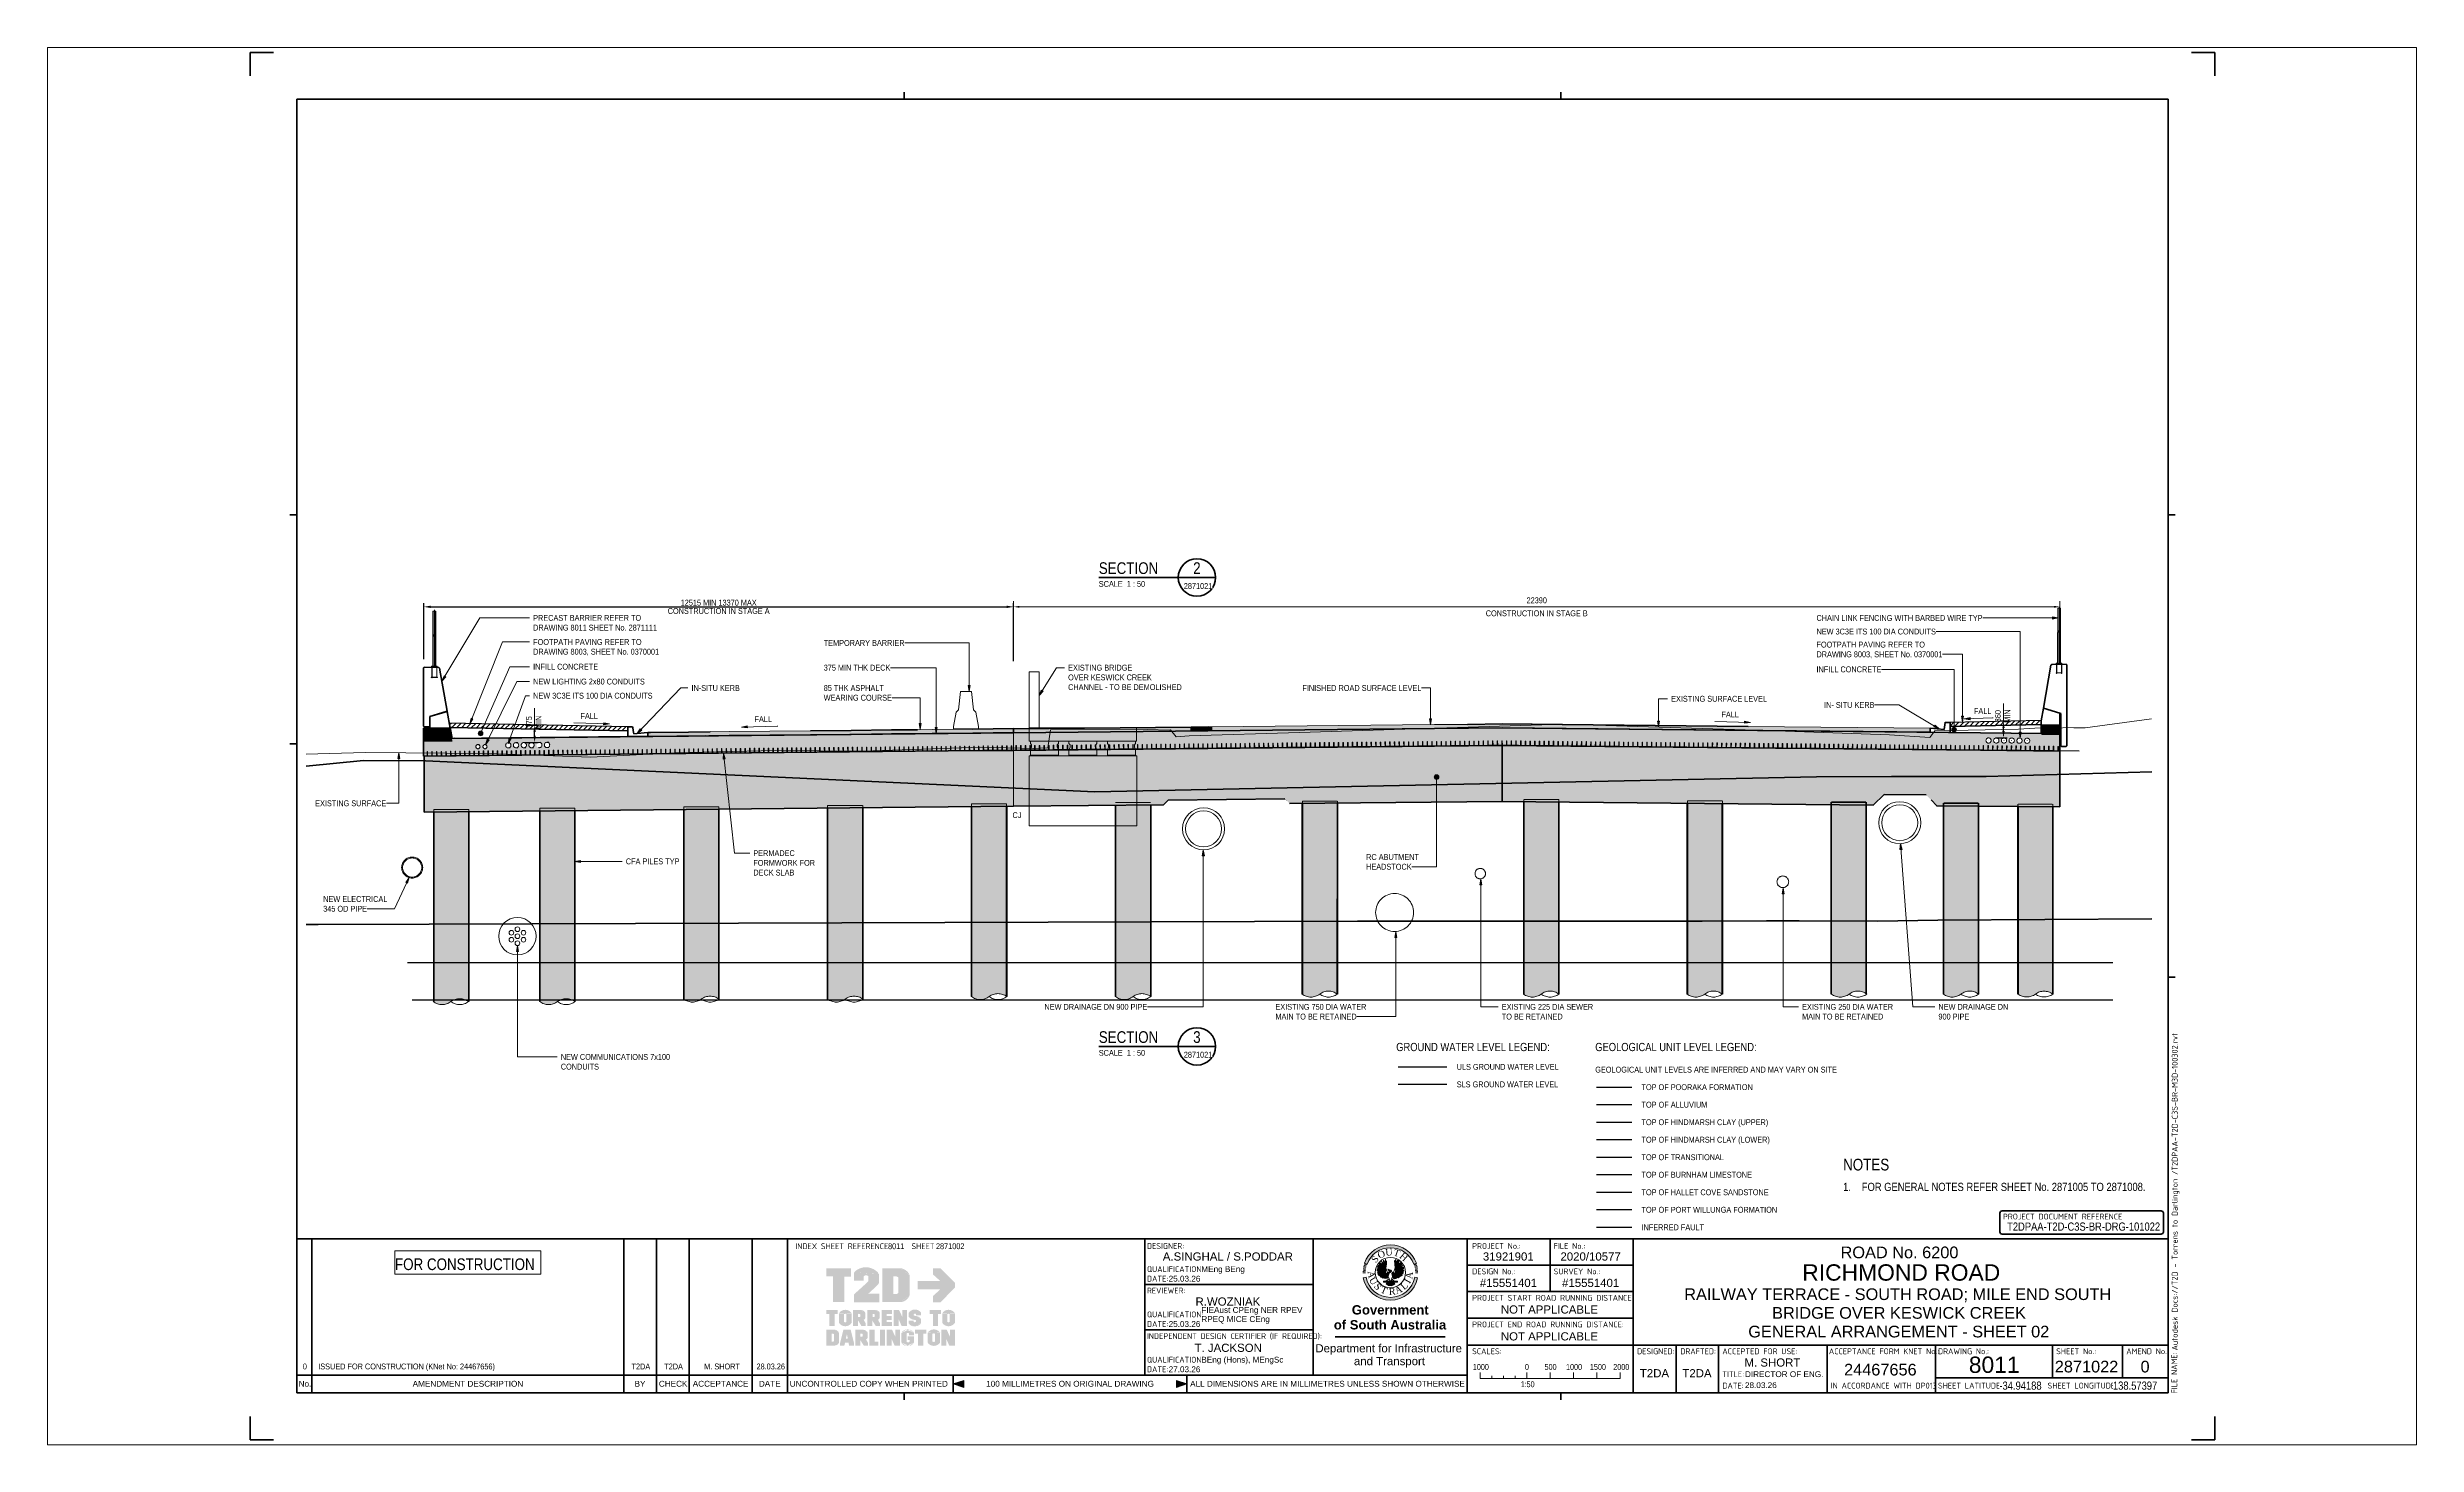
# Paper-space layout 'Layout1' of a CAD drawing. Header units: metres. Extents: x -0.09 to 0.93, y 0 to 0.6.
# The model-space entities are those that its viewports show. They can reach past a viewport. Long polylines and large blocks are cut down to what shows.
import ezdxf

# ---------------------------------------------------------------- set-up
doc = ezdxf.new("R2010")
doc.units = ezdxf.units.M
for name, pattern in [('Dash', [0.00635, 0.003175, -0.003175]), ('Dash dot', [0.015875, 0.00635, -0.004763, 0, -0.004763]), ('Dash_2_', [0.00635, 0.003175, -0.003175]), ('DASHED2', [9.525, 6.35, -3.175]), ('JacobsDash', [0.0045, 0.003, -0.0015]), ('JacobsDemolished', [0.0045, 0.003, -0.0015]), ('JacobsDoubleCenter', [0.0255, 0.015, -0.0015, 0.003, -0.0015, 0.003, -0.0015])]:
    doc.linetypes.add(name, pattern=pattern)
doc.layers.get('Defpoints').update_dxf_attribs({"color": 41})
for name, color, linetype, lineweight in [('_Hidden Lines_', 7, 'Dash_2_', 9), ('A-ANNO-NOTE-STAMP', 10, 'Continuous', 18), ('BRIDGE-ABUTMENT-CONC', 7, 'Continuous', 50), ('BRIDGE-G-IMPT', 7, 'Continuous', 13), ('D-BDGE', 7, 'Continuous', 13), ('D-BDGE-18-SOLID', 7, 'Continuous', 9), ('D-BDGE-FLOOR', 7, 'Continuous', 50), ('D-BDGE-FLOOR-HID', 7, 'JacobsDash', 18), ('D-BDGE-FLOOR-PAT', 7, 'Continuous', 50), ('D-BDGE-FNDN-PILE-CONC', 7, 'Continuous', 50), ('D-BDGE-GEN-MOD', 7, 'Continuous', 35), ('D-BDGE-LINE', 7, 'Continuous', 9), ('D-ENHA-ANNO-SYMB', 7, 'Continuous', 50), ('D-ENHA-GEN-LINE', 7, 'Continuous', 9), ('D-ENHA-TEXT', 7, 'Continuous', 9), ('D-ENHA-TEXT-DIMS', 7, 'Continuous', 9), ('D-ENHA-TITLEBLOCK', 7, 'Continuous', 9), ('G-ANNO-TTLB', 7, 'Continuous', 18), ('Toposolid', 7, 'Continuous', 9)]:
    doc.layers.add(name, color=color, linetype=linetype, lineweight=lineweight)
for name, color, linetype, lineweight, true_color in [('BRIDGE-FNDN-CONC', 7, 'Continuous', 13, 0x8c8cc6), ('BRIDGE-FRAMING-LINE-18-HID', 7, 'Continuous', 13, 0x8c8cc6), ('Center line', 7, 'Continuous', 9, 0xff8080), ('D-BDGE-Conduits', 1, 'Continuous', 9, 0xff0000), ('D-BDGE-DECK', 7, 'Continuous', 13, 0x8c8cc6), ('D-BDGE-FNDN', 7, 'Continuous', 13, 0x8c8cc6), ('D-BDGE-FNDN-LINES-18-HID', 7, 'Continuous', 13, 0x8c8cc6), ('D-BDGE-FRAMING', 7, 'Continuous', 13, 0x8c8cc6), ('D-BDGE-INT-WALL', 7, 'Continuous', 13, 0x8c8cc6)]:
    doc.layers.add(name, color=color, linetype=linetype, lineweight=lineweight, true_color=true_color)
doc.layers.add('D-BDGE-ANNO-NPLT', color=191, linetype='Continuous', plot=False)
doc.layers.get('D-BDGE-ANNO-NPLT').freeze()
doc.styles.add('Arial', font='arial.ttf', dxfattribs={"height": 0.0025})
doc.styles.add('Arial Narrow', font='ARIALN.TTF', dxfattribs={"height": 0.125})
doc.styles.add('Arial Narrow_1', font='ARIALN.TTF', dxfattribs={"height": 0.125})
doc.styles.add('Arial Narrow_2', font='ARIALN.TTF', dxfattribs={"height": 0.0035})
doc.styles.add('Arial Narrow_3', font='ARIALN.TTF', dxfattribs={"height": 0.005})
doc.styles.add('Arial Narrow_4', font='ARIALN.TTF', dxfattribs={"height": 0.0025})
doc.styles.add('Arial Narrow_5', font='ARIALN.TTF', dxfattribs={"width": 0.9, "height": 0.0025})
doc.styles.add('Arial_1', font='arial.ttf', dxfattribs={"height": 0.0035})
doc.styles.add('Arial_2', font='arial.ttf', dxfattribs={"height": 0.005})
doc.styles.add('Arial_3', font='arial.ttf', dxfattribs={"height": 0.007})
doc.styles.add('Arial_B', font='arialbd.ttf', dxfattribs={"height": 0.004})
doc.styles.add('ISOCPEUR', font='isocpeur.ttf', dxfattribs={"height": 0.0025})
doc.styles.add('Times New Roman', font='times.ttf', dxfattribs={"height": 0.008001})
doc.dimstyles.new('____ddd____', dxfattribs={"dimscale": 0.3048, "dimtxt": 0.127929, "dimasz": 0.492126, "dimexe": 0.246063, "dimexo": 0.164042, "dimgap": 0.082021, "dimtad": 1, "dimdec": 0, "dimlfac": 1000, "dimzin": 0, "dimdsep": 46, "dimtxsty": 'Arial Narrow', "dimsah": 1, "dimcen": 0.09, "dimaunit": 1, "dimadec": 4, "dimazin": 0, "dimtfac": 1, "dimtdec": 4, "dimtix": 1, "dimtmove": 0, "dimatfit": 3, "dimfxl": 1, "dimtvp": 1, "dimtolj": 1, "dimtzin": 0, "dimarcsym": 2})
doc.dimstyles.new('____ddd_____1', dxfattribs={"dimscale": 0.3048, "dimtxt": 0.127929, "dimasz": 0.492126, "dimexe": 0.246063, "dimexo": 0.164042, "dimgap": 0.082021, "dimtad": 1, "dimdec": 0, "dimlfac": 1000, "dimzin": 0, "dimdsep": 46, "dimtxsty": 'Arial Narrow', "dimsah": 1, "dimcen": 0.09, "dimaunit": 1, "dimadec": 4, "dimazin": 0, "dimtfac": 1, "dimtdec": 4, "dimtix": 1, "dimtmove": 2, "dimatfit": 3, "dimfxl": 1, "dimtvp": 1, "dimtolj": 1, "dimtzin": 0, "dimarcsym": 2})
doc.dimstyles.new('Dimension_Standard_O__mm_', dxfattribs={"dimscale": 0.3048, "dimtxt": 0.127929, "dimasz": 0.410105, "dimexe": 0.393701, "dimexo": 0.246063, "dimgap": 0.246063, "dimtad": 1, "dimdec": 0, "dimlfac": 1000, "dimzin": 0, "dimdsep": 46, "dimtxsty": 'Arial Narrow', "dimsah": 1, "dimcen": 0.09, "dimaunit": 1, "dimadec": 4, "dimazin": 0, "dimtfac": 1, "dimtdec": 4, "dimtix": 1, "dimtmove": 0, "dimatfit": 3, "dimfxl": 1, "dimtvp": 1, "dimtfill": 1, "dimtolj": 1, "dimtzin": 0, "dimlwd": 18, "dimlwe": 18, "dimarcsym": 2})
pattern_1 = [(50, (-1672.869, 17.058), (0.2313721, -0.020238), [0.02419, -0.26613]), (355, (-1672.869, 17.058), (-0.0447625, 0.2426446), [0.01935, -0.2129]), (100.451, (-1672.849, 17.056), (0.1866137, 0.2224002), [0.02056, -0.22617]), (46.184, (-1672.869, 17.123), (0.344272, -0.0533906), [0.03629, -0.39919]), (96.636, (-1672.84, 17.118), (0.3014963, 0.3142366), [0.03084, -0.33926]), (351.184, (-1672.869, 17.123), (0.301502, 0.314234), [0.02903, -0.31935]), (21, (-1672.836, 17.106), (0.192551, -0.129872), [0.02419, -0.26613]), (326, (-1672.836, 17.106), (0.0784863, 0.233923), [0.01935, -0.2129]), (71.451, (-1672.82, 17.096), (0.2710378, 0.1040435), [0.02056, -0.22617]), (37.5, (-1672.869, 17.058), (0.0039173, 0.10738557), [0.00168, -0.20865, 0.00168, -0.21445, -0.21371]), (37.5, (-1672.869, 17.058), (0.0039173, 0.10738557), [-0.42645, 0.00168, -0.21203]), (7.5, (-1672.869, 17.058), (0.0848598, 0.12722485), [0.00168, -0.12155, 0.00168, -0.20381, -0.08145]), (7.5, (-1672.869, 17.058), (0.0848598, 0.12722485), [-0.32871, 0.00168, -0.07978]), (327.5, (-1672.941, 17.058), (0.1722007, -0.00727228), [0.00168, -0.07897, 0.00168, -0.24994, -0.33387]), (327.5, (-1672.941, 17.058), (0.1722007, -0.00727228), [-0.33226, 0.00168, -0.33219]), (317.5, (-1672.973, 17.058), (0.1881195, 0.0322922), [0.00168, -0.10316, 0.00168, -0.16542, -0.2371]), (317.5, (-1672.973, 17.058), (0.1881195, 0.0322922), [-0.27193, 0.00168, -0.23542])]
pattern_2 = [(89.892, (-1657.903, 17.058), (0.00052184753, -0.02024101962), [0.01853, -0.20387]), (271.472, (-1657.903, 17.058), (-0.000103006, 0.242637425), [0.00169, -0.01856]), (90.024, (-1657.903, 17.056), (0.00041684126, 0.22240019412), [0.02022, -0.22242]), (89.876, (-1657.903, 17.123), (0.00077445093, -0.0533918011), [0.02619, -0.28805]), (90.015, (-1657.903, 17.118), (0.00067773475, 0.3142301882), [0.03064, -0.33699]), (270.83, (-1657.903, 17.123), (0.000678181, 0.314232794), [0.00445, -0.04895]), (89.665, (-1657.903, 17.106), (0.0004306532, -0.1298747379), [0.00867, -0.09537]), (270.191, (-1657.903, 17.106), (0.00018020534, 0.2339219005), [0.01082, -0.11905]), (89.957, (-1657.903, 17.096), (0.00060808099, 0.10403957294), [0.01949, -0.21443]), (89.832, (-1657.903, 17.058), (4.855486e-06, 0.107380447366), [0.00102, -0.12702, 0.00102, -0.13055, -0.1301]), (89.832, (-1657.903, 17.058), (4.855486e-06, 0.107380447366), [-0.25961, 0.00102, -0.12908]), (89.022, (-1657.903, 17.058), (0.0001915712, 0.127225264), [0.00022, -0.01587, 0.00022, -0.02661, -0.01063]), (89.022, (-1657.903, 17.058), (0.0001915712, 0.127225264), [-0.04291, 0.00022, -0.01041]), (270.202, (-1657.903, 17.058), (0.000385663823, -0.007278685555), [0.0009, -0.04243, 0.0009, -0.13429, -0.17939]), (270.202, (-1657.903, 17.058), (0.000385663823, -0.007278685555), [-0.17852, 0.0009, -0.17849]), (270.141, (-1657.903, 17.058), (0.00042053565, 0.03229113268), [0.00113, -0.0697, 0.00113, -0.11176, -0.16018]), (270.141, (-1657.903, 17.058), (0.00042053565, 0.03229113268), [-0.18372, 0.00113, -0.15905])]
pattern_3 = [(45, (-1629.459535, 17.058), (-0.053033, 0.053033), [])]

# ---------------------------------------------------------------- blocks, each defined once
blk = doc.blocks.new('T2DPAA-T2D-PWA-DE-XRF-000001 - Drawing3_dwg-6272381-GENERAL ARRANGEMENT - SHEET 02')
at = {"layer": 'BRIDGE-G-IMPT'}
h = blk.add_hatch(color=256, dxfattribs=at)
edge = h.paths.add_edge_path()
edge.add_arc((0.1226, 0.1077), 0.0329, 169.3658, 170.9612, ccw=False)
edge.add_line((0.0903, 0.1139), (0.0903, 0.1138))
edge.add_line((0.0903, 0.1139), (0.0937, 0.1133))
edge.add_line((0.0936, 0.1132), (0.0937, 0.1133))
edge.add_arc((0.1226, 0.1077), 0.0295, 169.3658, 170.9612)
edge.add_line((0.0935, 0.1124), (0.0901, 0.1129))
h = blk.add_hatch(color=256, dxfattribs=at)
edge = h.paths.add_edge_path()
edge.add_line((0.1549, 0.1015), (0.1515, 0.1021))
edge.add_arc((0.1226, 0.1077), 0.0295, 190.997, 349.003, ccw=False)
edge.add_line((0.0937, 0.1021), (0.0903, 0.1015))
edge.add_arc((0.1226, 0.1077), 0.0329, 190.997, 349.003)
edge = h.paths.add_edge_path()
edge.add_arc((0.1226, 0.1077), 0.0329, 20.0475, 159.9525, ccw=False)
edge.add_line((0.1535, 0.119), (0.1503, 0.1178))
edge.add_arc((0.1226, 0.1077), 0.0295, 20.0475, 159.9525)
edge.add_line((0.0949, 0.1178), (0.0917, 0.119))
h = blk.add_hatch(color=256, dxfattribs=at)
edge = h.paths.add_edge_path()
edge.add_arc((0.1226, 0.1077), 0.0329, 166.7073, 168.3026, ccw=False)
edge.add_line((0.0906, 0.1154), (0.0906, 0.1153))
edge.add_line((0.0906, 0.1154), (0.0939, 0.1146))
edge.add_line((0.0939, 0.1145), (0.0939, 0.1146))
edge.add_arc((0.1226, 0.1077), 0.0295, 166.7073, 168.3026)
edge.add_line((0.0937, 0.1137), (0.0904, 0.1144))
h = blk.add_hatch(color=256, dxfattribs=at)
edge = h.paths.add_edge_path()
edge.add_line((0.0941, 0.115), (0.0907, 0.1159))
edge.add_arc((0.1226, 0.1077), 0.0329, 164.0488, 165.6441, ccw=False)
edge.add_line((0.091, 0.1169), (0.091, 0.1168))
edge.add_line((0.091, 0.1169), (0.0943, 0.1159))
edge.add_line((0.0943, 0.1158), (0.0943, 0.1159))
edge.add_arc((0.1226, 0.1077), 0.0295, 164.0488, 165.6441)
h = blk.add_hatch(color=256, dxfattribs=at)
edge = h.paths.add_edge_path()
edge.add_arc((0.1226, 0.1077), 0.0329, 161.3902, 162.9856, ccw=False)
edge.add_line((0.0915, 0.1183), (0.0914, 0.1182))
edge.add_line((0.0915, 0.1183), (0.0947, 0.1172))
edge.add_line((0.0947, 0.1171), (0.0947, 0.1172))
edge.add_arc((0.1226, 0.1077), 0.0295, 161.3902, 162.9856)
edge.add_line((0.0944, 0.1163), (0.0911, 0.1174))
h = blk.add_hatch(color=256, dxfattribs=at)
edge = h.paths.add_edge_path()
edge.add_line((0.1206, 0.1074), (0.1207, 0.1074))
edge.add_line((0.1207, 0.1074), (0.1206, 0.1074))
edge = h.paths.add_edge_path()
edge.add_line((0.1166, 0.11), (0.1166, 0.1074))
edge.add_line((0.1166, 0.1074), (0.1183, 0.1065))
edge.add_line((0.1183, 0.1065), (0.119, 0.1076))
edge.add_line((0.119, 0.1076), (0.1204, 0.1079))
edge.add_line((0.1204, 0.1079), (0.1207, 0.1074))
edge.add_line((0.1207, 0.1074), (0.1211, 0.1067))
edge.add_line((0.1211, 0.1067), (0.1187, 0.1008))
edge.add_line((0.1187, 0.1008), (0.1178, 0.1012))
edge.add_line((0.1178, 0.1012), (0.1166, 0.1008))
edge.add_line((0.1166, 0.1008), (0.1161, 0.1012))
edge.add_line((0.1161, 0.1012), (0.1147, 0.101))
edge.add_line((0.1147, 0.101), (0.1143, 0.1017))
edge.add_line((0.1143, 0.1017), (0.1131, 0.1012))
edge.add_line((0.1131, 0.1012), (0.1128, 0.1022))
edge.add_line((0.1128, 0.1022), (0.1119, 0.1019))
edge.add_line((0.1119, 0.1019), (0.1119, 0.1029))
edge.add_line((0.1119, 0.1029), (0.1105, 0.1027))
edge.add_line((0.1105, 0.1027), (0.1107, 0.1043))
edge.add_line((0.1107, 0.1043), (0.1091, 0.1041))
edge.add_line((0.1091, 0.1041), (0.1095, 0.1057))
edge.add_line((0.1095, 0.1057), (0.1077, 0.106))
edge.add_line((0.1077, 0.106), (0.1081, 0.1069))
edge.add_line((0.1081, 0.1069), (0.1072, 0.1074))
edge.add_line((0.1072, 0.1074), (0.1081, 0.1091))
edge.add_line((0.1081, 0.1091), (0.1069, 0.11))
edge.add_line((0.1069, 0.11), (0.1081, 0.1112))
edge.add_line((0.1081, 0.1112), (0.1069, 0.1122))
edge.add_line((0.1069, 0.1122), (0.1085, 0.113))
edge.add_line((0.1085, 0.113), (0.1072, 0.1143))
edge.add_line((0.1072, 0.1143), (0.1095, 0.1145))
edge.add_line((0.1095, 0.1145), (0.1081, 0.116))
edge.add_line((0.1081, 0.116), (0.1105, 0.116))
edge.add_line((0.1105, 0.116), (0.1088, 0.1179))
edge.add_line((0.1088, 0.1179), (0.1119, 0.1163))
edge.add_line((0.1119, 0.1163), (0.1105, 0.1193))
edge.add_line((0.1105, 0.1193), (0.1138, 0.1172))
edge.add_line((0.1138, 0.1172), (0.1121, 0.121))
edge.add_line((0.1121, 0.121), (0.1147, 0.1181))
edge.add_line((0.1147, 0.1181), (0.1143, 0.1224))
edge.add_line((0.1143, 0.1224), (0.1159, 0.1188))
edge.add_line((0.1159, 0.1188), (0.1166, 0.1236))
edge.add_line((0.1166, 0.1236), (0.1171, 0.1207))
edge.add_line((0.1171, 0.1207), (0.1178, 0.1214))
edge.add_line((0.1178, 0.1214), (0.118, 0.1179))
edge.add_line((0.118, 0.1179), (0.1171, 0.1131))
edge.add_line((0.1171, 0.1131), (0.1178, 0.111))
edge.add_line((0.1178, 0.111), (0.1166, 0.11))
for points in [[(0.1081, 0.116), (0.1072, 0.1143), (0.1095, 0.1145)], [(0.1105, 0.1193), (0.1088, 0.1179), (0.1119, 0.1163)], [(0.1369, 0.1093), (0.1385, 0.1081), (0.1367, 0.1074), (0.1376, 0.106), (0.1357, 0.106), (0.1367, 0.1043), (0.1348, 0.1043), (0.1348, 0.1031), (0.1336, 0.1034), (0.1331, 0.1022), (0.1322, 0.1024), (0.1317, 0.1015), (0.1305, 0.1017), (0.1301, 0.101), (0.1296, 0.1015), (0.1291, 0.1005), (0.1286, 0.1008), (0.1277, 0.1003), (0.1275, 0.101), (0.1268, 0.1003), (0.1251, 0.1029), (0.1242, 0.1065), (0.1246, 0.1076), (0.1263, 0.1076), (0.127, 0.1067), (0.1284, 0.1072), (0.1291, 0.11), (0.1275, 0.1112), (0.1282, 0.1133), (0.1275, 0.1219), (0.1284, 0.121), (0.1289, 0.1236), (0.1294, 0.1193), (0.1312, 0.1226), (0.1305, 0.1191), (0.1331, 0.1212), (0.1317, 0.1179), (0.1348, 0.1195), (0.1324, 0.116), (0.1364, 0.1179), (0.1341, 0.1155), (0.1371, 0.116), (0.1355, 0.1143), (0.1381, 0.1141), (0.1364, 0.1131), (0.1383, 0.1124), (0.1367, 0.1114), (0.1385, 0.11)], [(0.1312, 0.1226), (0.1331, 0.1212), (0.1305, 0.1191)], [(0.1348, 0.1195), (0.1364, 0.1179), (0.1324, 0.116)], [(0.1383, 0.1124), (0.1381, 0.1141), (0.1364, 0.1131)], [(0.1069, 0.1122), (0.1069, 0.11), (0.1081, 0.1112)], [(0.1077, 0.106), (0.1091, 0.1041), (0.1095, 0.1057)], [(0.1105, 0.1027), (0.1119, 0.1019), (0.1119, 0.1029)], [(0.1225, 0.0967), (0.1233, 0.0985), (0.1277, 0.0943), (0.1263, 0.0929), (0.1237, 0.092), (0.1202, 0.0924), (0.1176, 0.0943), (0.1218, 0.0984)], [(0.1291, 0.1005), (0.1301, 0.101), (0.1296, 0.1015)], [(0.1317, 0.1015), (0.1331, 0.1022), (0.1322, 0.1024)]]:
    blk.add_hatch(color=256, dxfattribs=at).paths.add_polyline_path(points)
h = blk.add_hatch(color=256, dxfattribs=at)
edge = h.paths.add_edge_path()
edge.add_line((0.154, 0.1174), (0.1508, 0.1163))
edge.add_arc((0.1226, 0.1077), 0.0295, 17.0144, 18.6098)
edge.add_line((0.1505, 0.1172), (0.1505, 0.1171))
edge.add_line((0.1505, 0.1172), (0.1537, 0.1183))
edge.add_line((0.1538, 0.1182), (0.1537, 0.1183))
edge.add_arc((0.1226, 0.1077), 0.0329, 17.0144, 18.6098, ccw=False)
h = blk.add_hatch(color=256, dxfattribs=at)
edge = h.paths.add_edge_path()
edge.add_arc((0.1226, 0.1077), 0.0295, 14.3559, 15.9512)
edge.add_line((0.1509, 0.1159), (0.1509, 0.1158))
edge.add_line((0.1509, 0.1159), (0.1542, 0.1169))
edge.add_line((0.1542, 0.1168), (0.1542, 0.1169))
edge.add_arc((0.1226, 0.1077), 0.0329, 14.3559, 15.9512, ccw=False)
edge.add_line((0.1545, 0.1159), (0.1511, 0.115))
h = blk.add_hatch(color=256, dxfattribs=at)
edge = h.paths.add_edge_path()
edge.add_line((0.1548, 0.1144), (0.1514, 0.1137))
edge.add_arc((0.1226, 0.1077), 0.0295, 11.6974, 13.2927)
edge.add_line((0.1512, 0.1146), (0.1513, 0.1145))
edge.add_line((0.1512, 0.1146), (0.1546, 0.1154))
edge.add_line((0.1546, 0.1153), (0.1546, 0.1154))
edge.add_arc((0.1226, 0.1077), 0.0329, 11.6974, 13.2927, ccw=False)
h = blk.add_hatch(color=256, dxfattribs=at)
edge = h.paths.add_edge_path()
edge.add_arc((0.1226, 0.1077), 0.0295, 9.0388, 10.6342)
edge.add_line((0.1515, 0.1133), (0.1515, 0.1132))
edge.add_line((0.1515, 0.1133), (0.1549, 0.1139))
edge.add_line((0.1549, 0.1138), (0.1549, 0.1139))
edge.add_arc((0.1226, 0.1077), 0.0329, 9.0388, 10.6342, ccw=False)
edge.add_line((0.1551, 0.1129), (0.1517, 0.1124))
h = blk.add_hatch(color=256, dxfattribs=at)
edge = h.paths.add_edge_path()
edge.add_line((0.0931, 0.1083), (0.0897, 0.1083))
edge.add_arc((0.1226, 0.1077), 0.0329, 177.3415, 178.9368, ccw=False)
edge.add_line((0.0897, 0.1094), (0.0897, 0.1093))
edge.add_line((0.0897, 0.1094), (0.0932, 0.1092))
edge.add_line((0.0932, 0.1091), (0.0932, 0.1092))
edge.add_arc((0.1226, 0.1077), 0.0295, 177.3415, 178.9368)
h = blk.add_hatch(color=256, dxfattribs=at)
edge = h.paths.add_edge_path()
edge.add_line((0.0931, 0.1069), (0.0897, 0.1068))
edge.add_arc((0.1226, 0.1077), 0.0329, 180, 181.5953, ccw=False)
edge.add_line((0.0897, 0.1078), (0.0897, 0.1077))
edge.add_line((0.0897, 0.1078), (0.0931, 0.1078))
edge.add_line((0.0931, 0.1077), (0.0931, 0.1078))
edge.add_arc((0.1226, 0.1077), 0.0295, 180, 181.5953)
h = blk.add_hatch(color=256, dxfattribs=at)
edge = h.paths.add_edge_path()
edge.add_arc((0.1226, 0.1077), 0.0329, 174.6829, 176.2783, ccw=False)
edge.add_line((0.0899, 0.1109), (0.0898, 0.1108))
edge.add_line((0.0899, 0.1109), (0.0933, 0.1106))
edge.add_line((0.0933, 0.1105), (0.0933, 0.1106))
edge.add_arc((0.1226, 0.1077), 0.0295, 174.6829, 176.2783)
edge.add_line((0.0932, 0.1096), (0.0898, 0.1099))
h = blk.add_hatch(color=256, dxfattribs=at)
edge = h.paths.add_edge_path()
edge.add_arc((0.1226, 0.1077), 0.0329, 172.0244, 173.6197, ccw=False)
edge.add_line((0.09, 0.1124), (0.09, 0.1123))
edge.add_line((0.09, 0.1124), (0.0934, 0.1119))
edge.add_line((0.0934, 0.1118), (0.0934, 0.1119))
edge.add_arc((0.1226, 0.1077), 0.0295, 172.0244, 173.6197)
edge.add_line((0.0933, 0.111), (0.0899, 0.1114))
h = blk.add_hatch(color=256, dxfattribs=at)
edge = h.paths.add_edge_path()
edge.add_line((0.1232, 0.1095), (0.1225, 0.1076))
edge.add_line((0.1225, 0.1076), (0.1207, 0.1074))
edge.add_line((0.1207, 0.1074), (0.1207, 0.1074))
edge.add_line((0.1207, 0.1074), (0.1216, 0.1086))
edge.add_line((0.1216, 0.1086), (0.1197, 0.1119))
edge.add_line((0.1197, 0.1119), (0.1232, 0.1107))
edge.add_line((0.1232, 0.1107), (0.1239, 0.1098))
edge.add_line((0.1239, 0.1098), (0.1232, 0.1095))
h = blk.add_hatch(color=256, dxfattribs=at)
edge = h.paths.add_edge_path()
edge.add_arc((0.1226, 0.1077), 0.0295, 6.3803, 7.9756)
edge.add_line((0.1518, 0.1119), (0.1518, 0.1118))
edge.add_line((0.1518, 0.1119), (0.1552, 0.1124))
edge.add_line((0.1552, 0.1123), (0.1552, 0.1124))
edge.add_arc((0.1226, 0.1077), 0.0329, 6.3803, 7.9756, ccw=False)
edge.add_line((0.1553, 0.1114), (0.1519, 0.111))
h = blk.add_hatch(color=256, dxfattribs=at)
edge = h.paths.add_edge_path()
edge.add_line((0.1554, 0.1099), (0.152, 0.1096))
edge.add_arc((0.1226, 0.1077), 0.0295, 3.7217, 5.3171)
edge.add_line((0.1519, 0.1106), (0.1519, 0.1105))
edge.add_line((0.1519, 0.1106), (0.1553, 0.1109))
edge.add_line((0.1553, 0.1108), (0.1553, 0.1109))
edge.add_arc((0.1226, 0.1077), 0.0329, 3.7217, 5.3171, ccw=False)
h = blk.add_hatch(color=256, dxfattribs=at)
edge = h.paths.add_edge_path()
edge.add_line((0.1555, 0.1083), (0.1521, 0.1083))
edge.add_arc((0.1226, 0.1077), 0.0295, 1.0632, 2.6585)
edge.add_line((0.152, 0.1092), (0.152, 0.1091))
edge.add_line((0.152, 0.1092), (0.1554, 0.1094))
edge.add_line((0.1555, 0.1093), (0.1554, 0.1094))
edge.add_arc((0.1226, 0.1077), 0.0329, 1.0632, 2.6585, ccw=False)
h = blk.add_hatch(color=256, dxfattribs=at)
edge = h.paths.add_edge_path()
edge.add_line((0.1555, 0.1068), (0.152, 0.1069))
edge.add_arc((0.1226, 0.1077), 0.0295, 358.4047, 360)
edge.add_line((0.1521, 0.1078), (0.1521, 0.1077))
edge.add_line((0.1521, 0.1078), (0.1555, 0.1078))
edge.add_line((0.1555, 0.1077), (0.1555, 0.1078))
edge.add_arc((0.1226, 0.1077), 0.0329, 358.4047, 360, ccw=False)
for p, q in [((0.0917, 0.119), (0.0949, 0.1178)), ((0.1081, 0.116), (0.1072, 0.1143)), ((0.1072, 0.1143), (0.1095, 0.1145)), ((0.1095, 0.1145), (0.1081, 0.116)), ((0.1105, 0.1193), (0.1088, 0.1179)), ((0.1088, 0.1179), (0.1119, 0.1163)), ((0.1119, 0.1163), (0.1105, 0.1193)), ((0.1305, 0.1191), (0.1312, 0.1226)), ((0.1331, 0.1212), (0.1305, 0.1191)), ((0.1312, 0.1226), (0.1331, 0.1212)), ((0.1324, 0.116), (0.1348, 0.1195)), ((0.1364, 0.1179), (0.1324, 0.116)), ((0.1348, 0.1195), (0.1364, 0.1179)), ((0.1381, 0.1141), (0.1364, 0.1131)), ((0.1364, 0.1131), (0.1383, 0.1124)), ((0.1383, 0.1124), (0.1381, 0.1141)), ((0.1503, 0.1178), (0.1535, 0.119)), ((0.0903, 0.1015), (0.0937, 0.1021)), ((0.1069, 0.1122), (0.1069, 0.11)), ((0.1081, 0.1112), (0.1069, 0.1122)), ((0.1069, 0.11), (0.1081, 0.1112)), ((0.1077, 0.106), (0.1091, 0.1041)), ((0.1095, 0.1057), (0.1077, 0.106)), ((0.1091, 0.1041), (0.1095, 0.1057)), ((0.1119, 0.1029), (0.1105, 0.1027)), ((0.1105, 0.1027), (0.1119, 0.1019)), ((0.1119, 0.1019), (0.1119, 0.1029)), ((0.115, 0.0967), (0.1197, 0.0967)), ((0.1211, 0.1003), (0.1173, 0.0974)), ((0.1244, 0.1003), (0.1272, 0.0974)), ((0.1256, 0.0967), (0.1308, 0.0967)), ((0.1296, 0.1015), (0.1291, 0.1005)), ((0.1291, 0.1005), (0.1301, 0.101)), ((0.1301, 0.101), (0.1296, 0.1015)), ((0.1322, 0.1024), (0.1317, 0.1015)), ((0.1317, 0.1015), (0.1331, 0.1022)), ((0.1331, 0.1022), (0.1322, 0.1024)), ((0.1515, 0.1021), (0.1549, 0.1015))]:
    blk.add_line(p, q, dxfattribs=at)
at = {"layer": 'BRIDGE-G-IMPT', "flags": 128}
for points in [[(0.1085, 0.113), (0.1072, 0.1143), (0.1095, 0.1145), (0.1081, 0.116), (0.1105, 0.116), (0.1088, 0.1179), (0.1119, 0.1163), (0.1105, 0.1193), (0.1138, 0.1172), (0.1121, 0.121), (0.1147, 0.1181), (0.1143, 0.1224), (0.1159, 0.1188), (0.1166, 0.1236), (0.1171, 0.1207), (0.1178, 0.1214), (0.118, 0.1179), (0.1171, 0.1131), (0.119, 0.1076), (0.1204, 0.1079), (0.1211, 0.1067), (0.1187, 0.1008), (0.1178, 0.1012), (0.1166, 0.1008), (0.1161, 0.1012), (0.1147, 0.101), (0.1143, 0.1017), (0.1131, 0.1012), (0.1128, 0.1022), (0.1119, 0.1019), (0.1119, 0.1029), (0.1105, 0.1027), (0.1107, 0.1043), (0.1091, 0.1041), (0.1095, 0.1057), (0.1077, 0.106), (0.1081, 0.1069), (0.1072, 0.1074), (0.1081, 0.1091), (0.1069, 0.11), (0.1081, 0.1112), (0.1069, 0.1122), (0.1087, 0.1131)], [(0.1199, 0.1031), (0.1225, 0.0967), (0.1251, 0.1029), (0.1242, 0.1065), (0.1246, 0.1076), (0.1263, 0.1076), (0.1282, 0.1133), (0.1275, 0.1219), (0.1284, 0.121), (0.1289, 0.1236), (0.1294, 0.1193), (0.1312, 0.1226), (0.1305, 0.1191), (0.1331, 0.1212), (0.1317, 0.1179), (0.1348, 0.1195), (0.1324, 0.116), (0.1364, 0.1179), (0.1341, 0.1155), (0.1371, 0.116), (0.1355, 0.1143), (0.1381, 0.1141), (0.1364, 0.1131), (0.1383, 0.1124), (0.1367, 0.1114), (0.1385, 0.11), (0.1369, 0.1093), (0.1385, 0.1081), (0.1367, 0.1074), (0.1376, 0.106), (0.1357, 0.106), (0.1367, 0.1043), (0.1348, 0.1043), (0.1348, 0.1031), (0.1336, 0.1034), (0.1331, 0.1022), (0.1322, 0.1024), (0.1317, 0.1015), (0.1305, 0.1017), (0.1301, 0.101), (0.1296, 0.1015), (0.1291, 0.1005), (0.1286, 0.1008), (0.1277, 0.1003), (0.1275, 0.101), (0.1268, 0.1003), (0.1251, 0.1029)], [(0.1206, 0.0974), (0.1145, 0.0974), (0.1145, 0.0962), (0.1194, 0.0962)], [(0.119, 0.1076), (0.1183, 0.1065), (0.1166, 0.1074), (0.1166, 0.11), (0.1178, 0.111)], [(0.1218, 0.0984), (0.1176, 0.0943), (0.1202, 0.0924), (0.1237, 0.092), (0.1263, 0.0929), (0.1277, 0.0943), (0.1233, 0.0985)], [(0.1239, 0.1098), (0.1244, 0.1091), (0.1246, 0.1076)], [(0.1246, 0.0974), (0.1308, 0.0974), (0.1308, 0.0962), (0.126, 0.0962)], [(0.1263, 0.1076), (0.127, 0.1067), (0.1284, 0.1072), (0.1291, 0.11), (0.1275, 0.1112)]]:
    blk.add_lwpolyline(points, dxfattribs=at)
blk.add_lwpolyline([(0.1206, 0.1074), (0.1216, 0.1086), (0.1197, 0.1119), (0.1232, 0.1107), (0.1239, 0.1098), (0.1232, 0.1095), (0.1225, 0.1076)], close=True, dxfattribs=at)
at = {"layer": 'BRIDGE-G-IMPT'}
blk.add_circle((0.1226, 0.1077), 0.018, dxfattribs=at)
for radius, start, end in [(0.0329, 20.0475, 159.9525), (0.0295, 20.0475, 159.9525), (0.0329, 190.997, 349.003), (0.0295, 190.997, 349.003)]:
    blk.add_arc((0.1226, 0.1077), radius, start, end, dxfattribs=at)
at = {"layer": 'BRIDGE-G-IMPT', "lineweight": 9, "char_height": 0.008, "attachment_point": 2, "line_spacing_factor": 1.029793, "style": 'Times New Roman'}
for s, insert, width, rotation in [('S', (0.1012, 0.1263), 0.008041, 49.0663), ('O', (0.1099, 0.133), 0.010353, 26.6943), ('U', (0.1205, 0.136), 0.010353, 4.3222), ('T', (0.1314, 0.1347), 0.008744, 341.9502), ('H', (0.141, 0.1293), 0.010353, 319.5782), ('A', (0.104, 0.106), 0.010353, 279.6978), ('U', (0.1058, 0.0996), 0.010353, 300.15), ('S', (0.1107, 0.0935), 0.008041, 310.3575), ('T', (0.1164, 0.0903), 0.008744, 336.9699), ('R', (0.1244, 0.0893), 0.009549, 3.701), ('A', (0.1307, 0.0909), 0.010353, 21.3382), ('L', (0.1363, 0.0949), 0.008744, 42.375), ('I', (0.1395, 0.0995), 0.004825, 60.5783), ('A', (0.141, 0.1048), 0.010353, 83.64)]:
    blk.add_mtext(s, dxfattribs=dict(at, insert=insert, width=width, rotation=rotation))
blk = doc.blocks.new('T2DPAA-T2D-PWA-DE-XRF-000001 - Standard-7771759-GENERAL ARRANGEMENT - SHEET 02')
at = {"layer": 'BRIDGE-G-IMPT', "lineweight": 9}
for points in [[(0.3055, 0.0254), (0.3055, 0.0239), (0.3055, 0.0224), (0.301, 0.0239)], [(0.3965, 0.0254), (0.401, 0.0239), (0.3965, 0.0224), (0.3965, 0.0239)]]:
    blk.add_hatch(color=256, dxfattribs=at).paths.add_polyline_path(points)
at = {"layer": 'D-ENHA-TITLEBLOCK', "true_color": 0x1d4a5c}
h = blk.add_hatch(color=139, dxfattribs=at)
edge = h.paths.add_edge_path()
edge.add_line((0.2623, 0.0443), (0.2623, 0.0452))
edge.add_arc((0.2616, 0.044), 0.00145, 58.8241, 99.793)
edge.add_line((0.2613, 0.0454), (0.2613, 0.0441))
edge.add_arc((0.2616, 0.0455), 0.00141, 259.7202, 301.6629)
edge = h.paths.add_edge_path()
edge.add_arc((0.2625, 0.0448), 0.00224, 301.808, 330.1086, ccw=False)
edge.add_line((0.2637, 0.0429), (0.2645, 0.0415))
edge.add_line((0.2645, 0.0415), (0.2645, 0.0403))
edge.add_line((0.2645, 0.0403), (0.2627, 0.0403))
edge.add_line((0.2627, 0.0403), (0.2613, 0.0425))
edge.add_line((0.2613, 0.0425), (0.2613, 0.0403))
edge.add_line((0.2613, 0.0403), (0.2591, 0.0403))
edge.add_line((0.2591, 0.0403), (0.2591, 0.0471))
edge.add_line((0.2591, 0.0471), (0.2624, 0.0471))
edge.add_arc((0.2623, 0.0446), 0.00248, 32.8357, 87.7033, ccw=False)
edge.add_line((0.2644, 0.046), (0.2644, 0.0437))
edge = h.paths.add_edge_path()
edge.add_line((0.2674, 0.0527), (0.2674, 0.0537))
edge.add_arc((0.2667, 0.0524), 0.00145, 58.8241, 99.793)
edge.add_line((0.2665, 0.0539), (0.2665, 0.0526))
edge.add_arc((0.2667, 0.0539), 0.00141, 259.7202, 301.6629)
edge = h.paths.add_edge_path()
edge.add_arc((0.2676, 0.0532), 0.00224, 301.808, 330.1086, ccw=False)
edge.add_line((0.2688, 0.0513), (0.2696, 0.0499))
edge.add_line((0.2696, 0.0499), (0.2696, 0.0487))
edge.add_line((0.2696, 0.0487), (0.2678, 0.0487))
edge.add_line((0.2678, 0.0487), (0.2664, 0.051))
edge.add_line((0.2664, 0.051), (0.2664, 0.0487))
edge.add_line((0.2664, 0.0487), (0.2642, 0.0487))
edge.add_line((0.2642, 0.0487), (0.2642, 0.0555))
edge.add_line((0.2642, 0.0555), (0.2676, 0.0555))
edge.add_arc((0.2675, 0.0531), 0.00248, 32.8357, 87.7033, ccw=False)
edge.add_line((0.2695, 0.0544), (0.2695, 0.0521))
edge = h.paths.add_edge_path()
edge.add_line((0.2499, 0.0422), (0.2499, 0.0452))
edge.add_arc((0.2491, 0.0441), 0.00138, 56.3448, 98.7814)
edge.add_line((0.2489, 0.0454), (0.2489, 0.0419))
edge.add_arc((0.2491, 0.0433), 0.00138, 261.2186, 303.6552)
edge = h.paths.add_edge_path()
edge.add_line((0.2613, 0.0527), (0.2613, 0.0537))
edge.add_arc((0.2606, 0.0524), 0.00145, 58.8241, 99.793)
edge.add_line((0.2603, 0.0539), (0.2603, 0.0526))
edge.add_arc((0.2606, 0.0539), 0.00141, 259.7202, 301.6629)
edge = h.paths.add_edge_path()
edge.add_line((0.2502, 0.0403), (0.2467, 0.0403))
edge.add_line((0.2467, 0.0403), (0.2467, 0.0471))
edge.add_line((0.2467, 0.0471), (0.2501, 0.0471))
edge.add_arc((0.25, 0.0447), 0.00241, 26.2483, 85.5583, ccw=False)
edge.add_line((0.2521, 0.0457), (0.2521, 0.0416))
edge.add_arc((0.2502, 0.0424), 0.00209, 270, 338.4707, ccw=False)
h.paths.add_polyline_path([(0.2555, 0.0451), (0.255, 0.0432), (0.2559, 0.0432)])
h.paths.add_polyline_path([(0.2585, 0.0415), (0.2585, 0.0403), (0.2564, 0.0403), (0.2562, 0.0415), (0.2547, 0.0415), (0.2544, 0.0403), (0.2526, 0.0403), (0.2526, 0.0415), (0.254, 0.0471), (0.2571, 0.0471)])
h.paths.add_polyline_path([(0.2673, 0.042), (0.269, 0.042), (0.269, 0.0403), (0.2651, 0.0403), (0.2651, 0.0471), (0.2673, 0.0471)])
h.paths.add_polyline_path([(0.2718, 0.0403), (0.2696, 0.0403), (0.2696, 0.0471), (0.2718, 0.0471)])
h.paths.add_polyline_path([(0.2762, 0.0441), (0.2762, 0.0471), (0.2782, 0.0471), (0.2782, 0.0403), (0.2759, 0.0403), (0.2746, 0.0432), (0.2746, 0.0403), (0.2725, 0.0403), (0.2725, 0.0471), (0.2748, 0.0471)])
edge = h.paths.add_edge_path()
edge.add_arc((0.2817, 0.0424), 0.000774, 214.5178, 325.4822)
edge.add_line((0.2823, 0.0419), (0.2823, 0.0427))
edge.add_line((0.2823, 0.0427), (0.2815, 0.0427))
edge.add_line((0.2815, 0.0427), (0.2815, 0.0443))
edge.add_line((0.2815, 0.0443), (0.2842, 0.0443))
edge.add_line((0.2842, 0.0443), (0.2842, 0.0415))
edge.add_arc((0.2819, 0.0428), 0.00262, 274.1131, 330.4929, ccw=False)
edge.add_arc((0.2815, 0.0434), 0.00327, 260.2337, 279.7663, ccw=False)
edge.add_arc((0.2812, 0.0429), 0.00275, 208.3817, 264.7517, ccw=False)
edge.add_line((0.2788, 0.0416), (0.2788, 0.0458))
edge.add_arc((0.2812, 0.0445), 0.00268, 94.8448, 152.8409, ccw=False)
edge.add_arc((0.2815, 0.0424), 0.00482, 83.0812, 96.9188, ccw=False)
edge.add_arc((0.2818, 0.0444), 0.00278, 31.3102, 83.6241, ccw=False)
edge.add_line((0.2842, 0.0459), (0.2842, 0.0447))
edge.add_line((0.2842, 0.0447), (0.282, 0.0447))
edge.add_line((0.282, 0.0447), (0.282, 0.0455))
edge.add_arc((0.2815, 0.0451), 0.000641, 40.732, 139.268)
edge.add_line((0.281, 0.0455), (0.281, 0.0419))
h.paths.add_polyline_path([(0.2882, 0.0403), (0.2859, 0.0403), (0.2859, 0.0454), (0.2846, 0.0454), (0.2846, 0.0471), (0.2895, 0.0471), (0.2895, 0.0454), (0.2882, 0.0454)])
edge = h.paths.add_edge_path()
edge.add_arc((0.2927, 0.0429), 0.00104, 239.6549, 300.3451)
edge.add_line((0.2932, 0.042), (0.2932, 0.0454))
edge.add_arc((0.2927, 0.0445), 0.00103, 59.5446, 120.4554)
edge.add_line((0.2921, 0.0454), (0.2921, 0.042))
edge = h.paths.add_edge_path()
edge.add_arc((0.2927, 0.0434), 0.00323, 212.7347, 327.2653, ccw=False)
edge.add_line((0.29, 0.0417), (0.29, 0.0458))
edge.add_arc((0.2927, 0.044), 0.00323, 32.6408, 147.3592, ccw=False)
edge.add_line((0.2954, 0.0458), (0.2954, 0.0417))
h.paths.add_polyline_path([(0.3017, 0.0403), (0.2993, 0.0403), (0.298, 0.0432), (0.298, 0.0403), (0.2959, 0.0403), (0.2959, 0.0471), (0.2982, 0.0471), (0.2996, 0.0441), (0.2996, 0.0471), (0.3017, 0.0471)])
edge = h.paths.add_edge_path()
edge.add_arc((0.299, 0.0513), 0.00104, 239.6549, 300.3451)
edge.add_line((0.2995, 0.0504), (0.2995, 0.0538))
edge.add_arc((0.299, 0.0529), 0.00103, 59.5446, 120.4554)
edge.add_line((0.2985, 0.0538), (0.2985, 0.0504))
edge = h.paths.add_edge_path()
edge.add_arc((0.299, 0.0518), 0.00323, 212.7347, 327.2653, ccw=False)
edge.add_line((0.2963, 0.0501), (0.2963, 0.0542))
edge.add_arc((0.299, 0.0524), 0.00323, 32.6408, 147.3592, ccw=False)
edge.add_line((0.3017, 0.0542), (0.3017, 0.0501))
h.paths.add_polyline_path([(0.2945, 0.0487), (0.2923, 0.0487), (0.2923, 0.0538), (0.2909, 0.0538), (0.2909, 0.0555), (0.2958, 0.0555), (0.2958, 0.0538), (0.2945, 0.0538)])
edge = h.paths.add_edge_path()
edge.add_line((0.2872, 0.0518), (0.2872, 0.0499))
edge.add_arc((0.2849, 0.0513), 0.0027, 273.7285, 329.3952, ccw=False)
edge.add_line((0.285, 0.0486), (0.2841, 0.0486))
edge.add_arc((0.2842, 0.0512), 0.00266, 210.1626, 267.7624, ccw=False)
edge.add_line((0.2819, 0.0499), (0.2819, 0.051))
edge.add_line((0.2819, 0.051), (0.2841, 0.051))
edge.add_arc((0.2845, 0.0508), 0.000522, 155.2714, 300.4507)
edge.add_arc((0.2846, 0.0508), 0.000487, 289.6558, 416.8121)
edge.add_line((0.2849, 0.0512), (0.2834, 0.0515))
edge.add_arc((0.2841, 0.054), 0.00253, 213.4271, 255.8381, ccw=False)
edge.add_line((0.2819, 0.0526), (0.2819, 0.0544))
edge.add_arc((0.2846, 0.0525), 0.00325, 35.8397, 144.1603, ccw=False)
edge.add_line((0.2872, 0.0544), (0.2872, 0.0533))
edge.add_line((0.2872, 0.0533), (0.2851, 0.0533))
edge.add_arc((0.2846, 0.0535), 0.000494, 335.3316, 479.9481)
edge.add_arc((0.2845, 0.0535), 0.000428, 103.9979, 246.4243)
edge.add_line((0.2843, 0.0531), (0.2853, 0.0529))
edge.add_arc((0.2849, 0.0501), 0.00281, 35.1328, 82.3403, ccw=False)
h.paths.add_polyline_path([(0.2792, 0.0526), (0.2792, 0.0555), (0.2812, 0.0555), (0.2812, 0.0487), (0.2789, 0.0487), (0.2776, 0.0517), (0.2776, 0.0487), (0.2755, 0.0487), (0.2755, 0.0555), (0.2778, 0.0555)])
h.paths.add_polyline_path([(0.2725, 0.053), (0.2746, 0.053), (0.2746, 0.0513), (0.2725, 0.0513), (0.2725, 0.0504), (0.2748, 0.0504), (0.2748, 0.0487), (0.2703, 0.0487), (0.2703, 0.0555), (0.2748, 0.0555), (0.2748, 0.0538), (0.2725, 0.0538)])
edge = h.paths.add_edge_path()
edge.add_arc((0.2615, 0.0532), 0.00224, 301.808, 330.1086, ccw=False)
edge.add_line((0.2627, 0.0513), (0.2635, 0.0499))
edge.add_line((0.2635, 0.0499), (0.2635, 0.0487))
edge.add_line((0.2635, 0.0487), (0.2617, 0.0487))
edge.add_line((0.2617, 0.0487), (0.2603, 0.051))
edge.add_line((0.2603, 0.051), (0.2603, 0.0487))
edge.add_line((0.2603, 0.0487), (0.2581, 0.0487))
edge.add_line((0.2581, 0.0487), (0.2581, 0.0555))
edge.add_line((0.2581, 0.0555), (0.2614, 0.0555))
edge.add_arc((0.2613, 0.0531), 0.00248, 32.8357, 87.7033, ccw=False)
edge.add_line((0.2634, 0.0544), (0.2634, 0.0521))
edge = h.paths.add_edge_path()
edge.add_line((0.2543, 0.0538), (0.2543, 0.0504))
edge.add_arc((0.2548, 0.0513), 0.00104, 239.6549, 300.3451)
edge.add_line((0.2553, 0.0504), (0.2553, 0.0538))
edge.add_arc((0.2548, 0.0529), 0.00103, 59.5446, 120.4554)
edge = h.paths.add_edge_path()
edge.add_line((0.2521, 0.0501), (0.2521, 0.0542))
edge.add_arc((0.2548, 0.0524), 0.00323, 32.6408, 147.3592, ccw=False)
edge.add_line((0.2575, 0.0542), (0.2575, 0.0501))
edge.add_arc((0.2548, 0.0518), 0.00323, 212.7347, 327.2653, ccw=False)
h.paths.add_polyline_path([(0.2503, 0.0487), (0.248, 0.0487), (0.248, 0.0538), (0.2467, 0.0538), (0.2467, 0.0555), (0.2516, 0.0555), (0.2516, 0.0538), (0.2503, 0.0538)])
h.paths.add_polyline_path([(0.3017, 0.0672), (0.3017, 0.0651), (0.2955, 0.0588), (0.2924, 0.0588), (0.2924, 0.0616), (0.2955, 0.0644), (0.2858, 0.0644), (0.2858, 0.0679), (0.2955, 0.0679), (0.2924, 0.0707), (0.2924, 0.0734), (0.2955, 0.0734)])
edge = h.paths.add_edge_path()
edge.add_line((0.2768, 0.0699), (0.2754, 0.0699))
edge.add_line((0.2754, 0.0699), (0.2754, 0.0624))
edge.add_line((0.2754, 0.0624), (0.2768, 0.0624))
edge.add_arc((0.2767, 0.0633), 0.000915, 277.9427, 335.4563)
edge.add_line((0.2775, 0.0629), (0.2775, 0.0694))
edge.add_arc((0.2767, 0.0689), 0.000957, 31.2517, 83.8556)
edge = h.paths.add_edge_path()
edge.add_line((0.2781, 0.0589), (0.2707, 0.0589))
edge.add_line((0.2707, 0.0589), (0.2707, 0.0734))
edge.add_line((0.2707, 0.0734), (0.2781, 0.0734))
edge.add_arc((0.2777, 0.0683), 0.00519, 26.2483, 85.5583, ccw=False)
edge.add_line((0.2823, 0.0705), (0.2823, 0.0617))
edge.add_arc((0.2781, 0.0634), 0.00451, 270, 338.4707, ccw=False)
edge = h.paths.add_edge_path()
edge.add_line((0.2627, 0.0699), (0.2627, 0.0681))
edge.add_line((0.2627, 0.0681), (0.2585, 0.0681))
edge.add_line((0.2585, 0.0681), (0.2585, 0.0716))
edge.add_arc((0.2636, 0.0668), 0.00703, 37.1177, 136.9917, ccw=False)
edge.add_line((0.2692, 0.071), (0.2692, 0.0671))
edge.add_arc((0.2674, 0.0677), 0.00193, 316.9738, 340.8309, ccw=False)
edge.add_line((0.2688, 0.0664), (0.268, 0.0656))
edge.add_line((0.268, 0.0656), (0.2646, 0.0625))
edge.add_line((0.2646, 0.0625), (0.2693, 0.0625))
edge.add_line((0.2693, 0.0625), (0.2693, 0.0588))
edge.add_line((0.2693, 0.0588), (0.2585, 0.0588))
edge.add_line((0.2585, 0.0588), (0.2585, 0.0622))
edge.add_line((0.2585, 0.0622), (0.2638, 0.067))
edge.add_line((0.2638, 0.067), (0.2647, 0.068))
edge.add_line((0.2647, 0.068), (0.2647, 0.0699))
edge.add_arc((0.2637, 0.0691), 0.00131, 40.7337, 139.2663)
h.paths.add_polyline_path([(0.2467, 0.0734), (0.2573, 0.0734), (0.2573, 0.0698), (0.2544, 0.0698), (0.2544, 0.0589), (0.2496, 0.0589), (0.2496, 0.0699), (0.2467, 0.0699)])
at = {"layer": 'D-ENHA-GEN-LINE'}
for p, q in [((0.5265, 0.0287), (0.5265, 0.0262)), ((0.5265, 0.0262), (0.5865, 0.0262)), ((0.5315, 0.0274), (0.5315, 0.0262)), ((0.5365, 0.0274), (0.5365, 0.0262)), ((0.5415, 0.0274), (0.5415, 0.0262)), ((0.5465, 0.0287), (0.5465, 0.0262)), ((0.5565, 0.0287), (0.5565, 0.0262)), ((0.5665, 0.0287), (0.5665, 0.0262)), ((0.5765, 0.0287), (0.5765, 0.0262)), ((0.5865, 0.0287), (0.5865, 0.0262))]:
    blk.add_line(p, q, dxfattribs=at)
at = {"layer": 'D-ENHA-TITLEBLOCK', "color": 8, "lineweight": 35, "true_color": 0x808080}
for p, q in [((0, 0.594), (0.01, 0.594)), ((0, 0.584), (0, 0.594)), ((0.831, 0.594), (0.841, 0.594)), ((0.841, 0.594), (0.841, 0.584)), ((0, 0), (0, 0.01)), ((0.01, 0), (0, 0)), ((0.831, 0), (0.841, 0)), ((0.841, 0), (0.841, 0.01))]:
    blk.add_line(p, q, dxfattribs=at)
at = {"layer": 'D-ENHA-TITLEBLOCK', "lineweight": 100}
for p, q in [((0.02, 0.574), (0.02, 0.02)), ((0.821, 0.574), (0.02, 0.574)), ((0.821, 0.02), (0.821, 0.574)), ((0.821, 0.086), (0.02, 0.086)), ((0.23, 0.02), (0.23, 0.086)), ((0.383, 0.086), (0.383, 0.0277)), ((0.455, 0.086), (0.455, 0.0277)), ((0.521, 0.086), (0.521, 0.02)), ((0.592, 0.086), (0.592, 0.02)), ((0.4645, 0.044), (0.5115, 0.044)), ((0.02, 0.02), (0.821, 0.02))]:
    blk.add_line(p, q, dxfattribs=at)
at = {"layer": 'D-ENHA-TITLEBLOCK', "lineweight": 50}
for p, q in [((0.28, 0.577), (0.28, 0.574)), ((0.561, 0.577), (0.561, 0.574)), ((0.017, 0.396), (0.02, 0.396)), ((0.821, 0.396), (0.824, 0.396)), ((0.017, 0.298), (0.02, 0.298)), ((0.821, 0.198), (0.824, 0.198)), ((0.749, 0.097), (0.749, 0.089)), ((0.818, 0.098), (0.75, 0.098)), ((0.819, 0.089), (0.819, 0.097)), ((0.75, 0.088), (0.818, 0.088)), ((0.28, 0.02), (0.28, 0.017)), ((0.561, 0.02), (0.561, 0.017))]:
    blk.add_line(p, q, dxfattribs=at)
at = {"layer": 'D-ENHA-TITLEBLOCK', "lineweight": 35}
for p, q in [((0.0265, 0.02), (0.0265, 0.086)), ((0.16, 0.02), (0.16, 0.086)), ((0.174, 0.02), (0.174, 0.086)), ((0.188, 0.02), (0.188, 0.086)), ((0.215, 0.02), (0.215, 0.086)), ((0.5565, 0.086), (0.5565, 0.0635)), ((0.521, 0.0748), (0.592, 0.0748)), ((0.455, 0.0665), (0.383, 0.0665)), ((0.521, 0.0635), (0.592, 0.0635)), ((0.521, 0.052), (0.592, 0.052)), ((0.455, 0.0471), (0.383, 0.0471)), ((0.521, 0.0405), (0.821, 0.0405)), ((0.6105, 0.0405), (0.6105, 0.02)), ((0.6285, 0.0405), (0.6285, 0.02)), ((0.675, 0.0405), (0.675, 0.02)), ((0.7215, 0.0405), (0.7215, 0.02)), ((0.7715, 0.0265), (0.7715, 0.0405)), ((0.8015, 0.0265), (0.8015, 0.0405)), ((0.521, 0.0277), (0.02, 0.0277)), ((0.301, 0.02), (0.301, 0.0277)), ((0.401, 0.02), (0.401, 0.0277)), ((0.821, 0.0265), (0.7215, 0.0265))]:
    blk.add_line(p, q, dxfattribs=at)
at = {"layer": 'D-ENHA-TITLEBLOCK'}
for p, q in [((0.3055, 0.0254), (0.301, 0.0239)), ((0.301, 0.0239), (0.3055, 0.0224)), ((0.3055, 0.0239), (0.3055, 0.0254)), ((0.3055, 0.0224), (0.3055, 0.0239)), ((0.3965, 0.0254), (0.3965, 0.0239)), ((0.401, 0.0239), (0.3965, 0.0254)), ((0.3965, 0.0239), (0.3965, 0.0224)), ((0.3965, 0.0224), (0.401, 0.0239))]:
    blk.add_line(p, q, dxfattribs=at)
at = {"layer": 'D-ENHA-TITLEBLOCK', "lineweight": 50}
for centre, start, end in [((0.75, 0.097), 90, 180), ((0.818, 0.097), 0, 90), ((0.75, 0.089), 180, 270), ((0.818, 0.089), 270, 0)]:
    blk.add_arc(centre, 0.001, start, end, dxfattribs=at)
at = {"xscale": 0.3600000000000081, "yscale": 0.3600000000000081, "zscale": 0.3600000000000081}
blk.add_blockref('T2DPAA-T2D-PWA-DE-XRF-000001 - Drawing3_dwg-6272381-GENERAL ARRANGEMENT - SHEET 02', (0.444, 0.0328), dxfattribs=at)
at = {"layer": 'D-ENHA-TITLEBLOCK', "attachment_point": 1}
for s, insert, char_height, width, style in [('PROJECT DOCUMENT REFERENCE', (0.7503, 0.0968), 0.0025, 0.058764, 'ISOCPEUR'), ('INDEX SHEET REFERENCE:', (0.2334, 0.0841), 0.0025, 0.046899, 'ISOCPEUR'), ('SHEET', (0.2831, 0.0841), 0.0025, 0.011544, 'ISOCPEUR'), ('DESIGNER:', (0.3839, 0.0842), 0.0025, 0.018118, 'ISOCPEUR'), ('PROJECT No.:', (0.5231, 0.0842), 0.0025, 0.02397, 'ISOCPEUR'), ('FILE No.:', (0.558, 0.0842), 0.0025, 0.015553, 'ISOCPEUR'), ('QUALIFICATION:', (0.3839, 0.0743), 0.0025, 0.027498, 'ISOCPEUR'), ('DESIGN No.:', (0.5231, 0.0733), 0.0025, 0.020844, 'ISOCPEUR'), ('SURVEY No.:', (0.558, 0.0733), 0.0025, 0.023008, 'ISOCPEUR'), ('DATE:', (0.3839, 0.0702), 0.0025, 0.010582, 'ISOCPEUR'), ('REVIEWER:', (0.3839, 0.0651), 0.0025, 0.01916, 'ISOCPEUR'), ('PROJECT START ROAD RUNNING DISTANCE:', (0.5231, 0.062), 0.0025, 0.079207, 'ISOCPEUR'), ('QUALIFICATION:', (0.3839, 0.0549), 0.0025, 0.027498, 'ISOCPEUR'), ('DATE:', (0.3839, 0.0508), 0.0025, 0.010582, 'ISOCPEUR'), ('of South Australia', (0.4639, 0.0512), 0.004, 0.058523, 'Arial_B'), ('Government', (0.4716, 0.0576), 0.004, 0.040004, 'Arial_B'), ('INDEPENDENT DESIGN CERTIFIER (IF REQUIRED):', (0.3839, 0.0456), 0.0025, 0.08546, 'ISOCPEUR'), ('Department for Infrastructure ', (0.456, 0.0409), 0.0035, 0.078004, 'Arial_1'), ('PROJECT END ROAD RUNNING DISTANCE:', (0.5231, 0.0506), 0.0025, 0.073835, 'ISOCPEUR'), ('QUALIFICATION:', (0.3839, 0.0355), 0.0025, 0.027498, 'ISOCPEUR'), ('DATE:', (0.3839, 0.0314), 0.0025, 0.010582, 'ISOCPEUR'), ('and Transport', (0.4725, 0.0354), 0.0035, 0.037599, 'Arial_1'), ('SCALES:', (0.5231, 0.0391), 0.0025, 0.014911, 'ISOCPEUR'), ('1000', (0.5234, 0.0324), 0.0025, 0.006927, 'Arial Narrow_5'), ('0', (0.5457, 0.0324), 0.0025, 0.001732, 'Arial Narrow_5'), ('500', (0.5541, 0.0324), 0.0025, 0.005195, 'Arial Narrow_5'), ('1000', (0.5633, 0.0324), 0.0025, 0.006927, 'Arial Narrow_5'), ('1500', (0.5735, 0.0324), 0.0025, 0.006927, 'Arial Narrow_5'), ('2000', (0.5835, 0.0324), 0.0025, 0.006927, 'Arial Narrow_5'), ('DESIGNED:', (0.5937, 0.0391), 0.0025, 0.018118, 'ISOCPEUR'), ('DRAFTED:', (0.6122, 0.0391), 0.0025, 0.017557, 'ISOCPEUR'), ('ACCEPTED FOR USE:', (0.6302, 0.0391), 0.0025, 0.037118, 'ISOCPEUR'), ('ACCEPTANCE FORM KNET No.:', (0.6758, 0.0391), 0.0025, 0.054435, 'ISOCPEUR'), ('DRAWING No.:', (0.7225, 0.0391), 0.0025, 0.024772, 'ISOCPEUR'), ('SHEET No.:', (0.7731, 0.0391), 0.0025, 0.019722, 'ISOCPEUR'), ('AMEND No.:', (0.8031, 0.0391), 0.0025, 0.020603, 'ISOCPEUR'), ('No. ', (0.0208, 0.0252), 0.0025, 0.007215, 'Arial'), ('AMENDMENT DESCRIPTION ', (0.0696, 0.0252), 0.0025, 0.058283, 'Arial'), ('BY ', (0.1646, 0.0252), 0.0025, 0.006814, 'Arial'), ('CHECK', (0.175, 0.0252), 0.0025, 0.014751, 'Arial'), ('ACCEPTANCE', (0.1895, 0.0252), 0.0025, 0.028861, 'Arial'), ('DATE ', (0.2178, 0.0252), 0.0025, 0.012506, 'Arial'), ('UNCONTROLLED COPY WHEN PRINTED', (0.231, 0.0252), 0.0025, 0.082173, 'Arial'), ('100 MILLIMETRES ON ORIGINAL DRAWING ', (0.3151, 0.0252), 0.0025, 0.088186, 'Arial'), ('ALL DIMENSIONS ARE IN MILLIMETRES UNLESS SHOWN OTHERWISE ', (0.4024, 0.0252), 0.0025, 0.143101, 'Arial'), ('1:', (0.5439, 0.025), 0.0025, 0.002886, 'Arial Narrow_4'), ('50', (0.5464, 0.025), 0.0025, 0.003463, 'Arial Narrow_5'), ('TITLE:', (0.6302, 0.0293), 0.0025, 0.010903, 'ISOCPEUR'), ('DATE:', (0.6302, 0.0244), 0.0025, 0.010582, 'ISOCPEUR'), ('IN ACCORDANCE WITH DP013', (0.6766, 0.0244), 0.0025, 0.05227, 'ISOCPEUR'), ('SHEET LATITUDE', (0.7225, 0.0244), 0.0025, 0.030945, 'ISOCPEUR'), ('SHEET LONGITUDE', (0.7694, 0.0244), 0.0025, 0.03303, 'ISOCPEUR')]:
    blk.add_mtext(s, dxfattribs=dict(at, insert=insert, char_height=char_height, width=width, style=style))
at = {"layer": 'D-ENHA-TITLEBLOCK', "insert": (0.8224, 0.0198), "char_height": 0.0025, "width": 0.021966, "attachment_point": 1, "rotation": 90, "style": 'ISOCPEUR'}
blk.add_mtext('FILE NAME: ', dxfattribs=at)
blk = doc.blocks.new('Viewport - Section Ɵ-4899530-GENERAL ARRANGEMENT - SHEET 02')
at = {"layer": 'D-ENHA-ANNO-SYMB'}
blk.add_line((0.05, 0), (0, 0), dxfattribs=at)
blk.add_circle((0.042, 0), 0.008, dxfattribs=at)
at = {"layer": 'D-ENHA-ANNO-SYMB', "lineweight": 9, "insert": (0, 0.0065), "char_height": 0.005, "width": 0.031266, "attachment_point": 1, "style": 'Arial Narrow_3'}
blk.add_mtext('SECTION', dxfattribs=at)
blk = doc.blocks.new('T2DRockLevelLegend1 - T2DRockLevelLegend 2-7414639-GENERAL ARRANGEMENT - SHEET 02')
at = {"layer": 'D-ENHA-GEN-LINE', "color": 190, "linetype": 'DASHED2', "lineweight": 25, "true_color": 0x8000ff}
blk.add_line((-0.0791, -0.0249), (-0.0641, -0.0249), dxfattribs=at)
at = {"layer": 'D-ENHA-GEN-LINE', "color": 3, "linetype": 'DASHED2', "lineweight": 25, "true_color": 0x00ff00}
blk.add_line((-0.0791, -0.0324), (-0.0641, -0.0324), dxfattribs=at)
at = {"layer": 'D-ENHA-GEN-LINE', "color": 150, "linetype": 'DASHED2', "lineweight": 25, "true_color": 0x0080ff}
blk.add_line((-0.0791, -0.0399), (-0.0641, -0.0399), dxfattribs=at)
at = {"layer": 'D-ENHA-GEN-LINE', "color": 30, "linetype": 'DASHED2', "lineweight": 25, "true_color": 0xff8000}
blk.add_line((-0.0791, -0.0474), (-0.0641, -0.0474), dxfattribs=at)
at = {"layer": 'D-ENHA-GEN-LINE', "color": 4, "linetype": 'DASHED2', "lineweight": 25, "true_color": 0x00ffff}
blk.add_line((-0.0791, -0.0549), (-0.0641, -0.0549), dxfattribs=at)
at = {"layer": 'D-ENHA-GEN-LINE', "color": 139, "linetype": 'DASHED2', "lineweight": 25, "true_color": 0x1d4a5c}
blk.add_line((-0.0791, -0.0624), (-0.0641, -0.0624), dxfattribs=at)
at = {"layer": 'D-ENHA-GEN-LINE', "color": 6, "linetype": 'DASHED2', "lineweight": 25, "true_color": 0xff00ff}
blk.add_line((-0.0791, -0.0699), (-0.0641, -0.0699), dxfattribs=at)
at = {"layer": 'D-ENHA-GEN-LINE', "color": 1, "linetype": 'DASHED2', "lineweight": 25, "true_color": 0xff0000}
blk.add_line((-0.0791, -0.0774), (-0.0641, -0.0774), dxfattribs=at)
at = {"layer": 'D-ENHA-GEN-LINE', "color": 96, "linetype": 'DASHED2', "lineweight": 25, "true_color": 0x008000}
blk.add_line((-0.0791, -0.0849), (-0.0641, -0.0849), dxfattribs=at)
at = {"layer": 'D-ENHA-GEN-LINE', "attachment_point": 1}
for s, insert, char_height, width, style in [('GEOLOGICAL UNIT LEVEL LEGEND:', (-0.0797, -0.006), 0.0035, 0.084738, 'Arial Narrow_2'), ('GEOLOGICAL UNIT LEVELS ARE INFERRED AND MAY VARY ON SITE', (-0.0797, -0.0162), 0.0025, 0.114882, 'Arial Narrow_4'), ('TOP OF POORAKA FORMATION', (-0.0599, -0.0237), 0.0025, 0.053152, 'Arial Narrow_4'), ('TOP OF ALLUVIUM', (-0.0599, -0.0312), 0.0025, 0.031346, 'Arial Narrow_4'), ('TOP OF HINDMARSH CLAY (UPPER)', (-0.0599, -0.0387), 0.0025, 0.060127, 'Arial Narrow_4'), ('TOP OF HINDMARSH CLAY (LOWER)', (-0.0599, -0.0462), 0.0025, 0.060928, 'Arial Narrow_4'), ('TOP OF TRANSITIONAL', (-0.0599, -0.0537), 0.0025, 0.039363, 'Arial Narrow_4'), ('TOP OF BURNHAM LIMESTONE', (-0.0599, -0.0612), 0.0025, 0.052591, 'Arial Narrow_4'), ('TOP OF HALLET COVE SANDSTONE', (-0.0599, -0.0687), 0.0025, 0.060608, 'Arial Narrow_4'), ('TOP OF PORT WILLUNGA FORMATION', (-0.0599, -0.0762), 0.0025, 0.064696, 'Arial Narrow_4'), ('INFERRED FAULT', (-0.0599, -0.0837), 0.0025, 0.029743, 'Arial Narrow_4')]:
    blk.add_mtext(s, dxfattribs=dict(at, insert=insert, char_height=char_height, width=width, style=style))
blk = doc.blocks.new('T2DGroundWaterLevel Legend - CutandCoverLegend-5573832-GENERAL ARRANGEMENT - SHEET 02')
at = {"layer": 'D-ENHA-GEN-LINE', "color": 17, "linetype": 'Dash dot', "lineweight": 25, "true_color": 0x804040}
blk.add_line((-0.085, -0.0162), (-0.0641, -0.0162), dxfattribs=at)
at = {"layer": 'D-ENHA-GEN-LINE', "color": 53, "linetype": 'Dash dot', "lineweight": 25, "true_color": 0xc8c33c}
blk.add_line((-0.085, -0.0237), (-0.0641, -0.0237), dxfattribs=at)
at = {"layer": 'D-ENHA-GEN-LINE', "attachment_point": 1}
for s, insert, char_height, width, style in [('GROUND WATER LEVEL LEGEND:', (-0.0858, -0.006), 0.0035, 0.08057, 'Arial Narrow_2'), ('ULS GROUND WATER LEVEL', (-0.0599, -0.015), 0.0025, 0.048422, 'Arial Narrow_4'), ('SLS GROUND WATER LEVEL', (-0.0599, -0.0225), 0.0025, 0.048262, 'Arial Narrow_4')]:
    blk.add_mtext(s, dxfattribs=dict(at, insert=insert, char_height=char_height, width=width, style=style))
blk = doc.blocks.new('Roofs 2 - Roofs 2-4993555-DRG-2871022 - SECTION 3')
at = {"layer": 'D-BDGE-DECK', "color": 9, "linetype": 'JacobsDemolished', "true_color": 0xc3c3c3}
blk.add_line((-1677.6097, 19.4675), (-1677.6086, 19.4692), dxfattribs=at)
at = {"layer": 'D-BDGE-DECK', "color": 9, "linetype": 'JacobsDemolished', "lineweight": 18, "true_color": 0xc3c3c3}
for p, q in [((-1677.6097, 19.4675), (-1677.6097, 19.3675)), ((-1675.3097, 19.4675), (-1677.6097, 19.4675)), ((-1675.3097, 19.3904), (-1675.3097, 19.4675)), ((-1675.3097, 19.183), (-1675.3097, 19.3904)), ((-1677.6097, 19.3675), (-1677.6097, 19.183)), ((-1677.6097, 19.183), (-1675.3097, 19.183))]:
    blk.add_line(p, q, dxfattribs=at)
blk = doc.blocks.new('08_ADC_Barrier_Precast_T2D_MBP-02-B - MBP-02-B-7218747-DRG-2871022 - SECTION 3')
at = {"layer": 'D-BDGE-GEN-MOD'}
for p, q in [((-1690.5551, 20.7714), (-1690.5702, 20.7564)), ((-1690.2449, 20.7637), (-1690.5551, 20.7714)), ((-1690.2277, 20.7466), (-1690.2449, 20.7637)), ((-1690.5702, 20.7564), (-1690.5702, 19.5064)), ((-1690.065, 19.8266), (-1690.2277, 20.7466)), ((-1690.4396, 19.7164), (-1690.065, 19.8266)), ((-1690.4396, 19.5064), (-1690.4396, 19.7164)), ((-1690.5702, 19.5064), (-1690.5551, 19.4914)), ((-1690.4547, 19.4914), (-1690.4396, 19.5064)), ((-1690.5551, 19.4914), (-1690.4547, 19.4914))]:
    blk.add_line(p, q, dxfattribs=at)
blk = doc.blocks.new('08_ADC_Barrier_Precast_T2D_MBP-02-A - MBP-02-A-7332805-DRG-2871022 - SECTION 3')
at = {"layer": 'D-BDGE-GEN-MOD'}
blk.add_line((-1655.952, 19.6263), (-1655.9507, 19.6245), dxfattribs=at)
blk = doc.blocks.new('Upstand North - Upstand North-7372798-DRG-2871022 - SECTION 3')
at = {"layer": 'D-BDGE-FRAMING', "color": 7, "lineweight": 50}
for p, q in [((-1690.0645, 19.8238), (-1690.4391, 19.7137)), ((-1690.0006, 19.4621), (-1690.0645, 19.8238)), ((-1690.4391, 19.7137), (-1690.4391, 19.4618)), ((-1690.4391, 19.4618), (-1690.3789, 19.4638)), ((-1690.4391, 19.4618), (-1690.0006, 19.4621))]:
    blk.add_line(p, q, dxfattribs=at)
blk = doc.blocks.new('06_SFR_GPS__Girder_Plank_Solid_demolished - 06_SFR_GPS__Girder_Plank_Solid_demolished-4989611-DRG-2871022 - SECTION 3')
at = {"layer": 'BRIDGE-FNDN-CONC', "color": 9, "linetype": 'JacobsDemolished', "lineweight": 18, "true_color": 0xc3c3c3}
for p, q in [((-1676.9847, 19.183), (-1677.5847, 19.183)), ((-1677.5847, 19.183), (-1677.5847, 19.133)), ((-1676.9847, 19.133), (-1676.9847, 19.183)), ((-1677.5847, 19.133), (-1677.5597, 19.108)), ((-1677.0097, 19.108), (-1676.9847, 19.133)), ((-1677.5597, 19.108), (-1677.5597, 19.058)), ((-1677.0097, 19.058), (-1677.0097, 19.108)), ((-1677.5597, 19.058), (-1677.5847, 18.998)), ((-1676.9847, 18.998), (-1677.0097, 19.058)), ((-1677.5847, 18.998), (-1677.5847, 18.883)), ((-1676.9847, 18.883), (-1676.9847, 18.998)), ((-1677.5847, 18.883), (-1676.9847, 18.883))]:
    blk.add_line(p, q, dxfattribs=at)
at = {"layer": 'BRIDGE-FRAMING-LINE-18-HID', "color": 9, "linetype": 'JacobsDemolished', "true_color": 0xc3c3c3}
for p, q in [((-1677.5847, 19.133), (-1677.5836, 19.133)), ((-1676.9847, 19.133), (-1676.9836, 19.133)), ((-1677.5597, 19.108), (-1677.5586, 19.108)), ((-1677.0096, 19.108), (-1677.0086, 19.108)), ((-1677.5597, 19.058), (-1677.5586, 19.058)), ((-1677.0097, 19.058), (-1677.0086, 19.058)), ((-1677.5847, 18.998), (-1677.5836, 18.998)), ((-1676.9847, 18.998), (-1676.9836, 18.998)), ((-1676.9847, 18.883), (-1676.9836, 18.883))]:
    blk.add_line(p, q, dxfattribs=at)
blk = doc.blocks.new('06_SFR_GPS__Girder_Plank_Solid_demolished - 06_SFR_GPS__Girder_Plank_Solid_demolished-V44-DRG-2871022 - SECTION 3')
at = {"layer": 'BRIDGE-FNDN-CONC', "color": 9, "linetype": 'JacobsDemolished', "lineweight": 18, "true_color": 0xc3c3c3}
for p, q in [((-1676.1591, 19.183), (-1676.7591, 19.183)), ((-1676.7591, 19.183), (-1676.7591, 19.133)), ((-1676.1591, 19.133), (-1676.1591, 19.183)), ((-1676.7591, 19.133), (-1676.7341, 19.108)), ((-1676.1841, 19.108), (-1676.1591, 19.133)), ((-1676.7341, 19.108), (-1676.7341, 19.058)), ((-1676.1841, 19.058), (-1676.1841, 19.108)), ((-1676.7341, 19.058), (-1676.7553, 19.0071)), ((-1676.1591, 18.998), (-1676.1841, 19.058)), ((-1676.7553, 19.007), (-1676.7591, 18.998)), ((-1676.7591, 18.998), (-1676.7591, 18.883)), ((-1676.1591, 18.883), (-1676.1591, 18.998)), ((-1676.7591, 18.883), (-1676.1591, 18.883))]:
    blk.add_line(p, q, dxfattribs=at)
at = {"layer": 'BRIDGE-FRAMING-LINE-18-HID', "color": 9, "linetype": 'JacobsDemolished', "true_color": 0xc3c3c3}
for p, q in [((-1676.759, 19.133), (-1676.758, 19.133)), ((-1676.1591, 19.133), (-1676.158, 19.133)), ((-1676.7341, 19.108), (-1676.733, 19.108)), ((-1676.184, 19.108), (-1676.183, 19.108)), ((-1676.7341, 19.058), (-1676.733, 19.058)), ((-1676.1841, 19.058), (-1676.183, 19.058)), ((-1676.7591, 18.998), (-1676.758, 18.998)), ((-1676.1591, 18.998), (-1676.158, 18.998)), ((-1676.1591, 18.883), (-1676.158, 18.883))]:
    blk.add_line(p, q, dxfattribs=at)
blk = doc.blocks.new('06_SFR_GPS__Girder_Plank_Solid_demolished - 06_SFR_GPS__Girder_Plank_Solid_demolished-V45-DRG-2871022 - SECTION 3')
at = {"layer": 'BRIDGE-FNDN-CONC', "color": 9, "linetype": 'JacobsDemolished', "lineweight": 18, "true_color": 0xc3c3c3}
for p, q in [((-1675.3341, 19.183), (-1675.9341, 19.183)), ((-1675.9341, 19.183), (-1675.9341, 19.133)), ((-1675.3341, 19.133), (-1675.3341, 19.183)), ((-1675.9341, 19.133), (-1675.9091, 19.108)), ((-1675.3591, 19.108), (-1675.3341, 19.133)), ((-1675.9091, 19.108), (-1675.9091, 19.058)), ((-1675.3591, 19.058), (-1675.3591, 19.108)), ((-1675.9091, 19.058), (-1675.9341, 18.998)), ((-1675.3341, 18.998), (-1675.3591, 19.058)), ((-1675.9341, 18.998), (-1675.9341, 18.883)), ((-1675.3341, 18.883), (-1675.3341, 18.998)), ((-1675.9341, 18.883), (-1675.3341, 18.883))]:
    blk.add_line(p, q, dxfattribs=at)
at = {"layer": 'BRIDGE-FRAMING-LINE-18-HID', "color": 9, "linetype": 'JacobsDemolished', "true_color": 0xc3c3c3}
for p, q in [((-1675.934, 19.133), (-1675.933, 19.133)), ((-1675.3341, 19.133), (-1675.333, 19.133)), ((-1675.9091, 19.108), (-1675.908, 19.108)), ((-1675.359, 19.108), (-1675.358, 19.108)), ((-1675.9091, 19.058), (-1675.908, 19.058)), ((-1675.3591, 19.058), (-1675.358, 19.058)), ((-1675.9341, 18.998), (-1675.933, 18.998)), ((-1675.3341, 18.998), (-1675.333, 18.998)), ((-1675.3341, 18.883), (-1675.333, 18.883))]:
    blk.add_line(p, q, dxfattribs=at)
blk = doc.blocks.new('Floors 3 - Floors 3-5446905-DRG-2871022 - SECTION 3')
at = {"layer": 'D-BDGE-FLOOR-PAT', "lineweight": 9, "true_color": 0x808080}
h = blk.add_hatch(dxfattribs=at)
h.set_pattern_fill('FP_10', color=8, style=0, pattern_type=2)
h.set_pattern_definition(pattern_2)
h.paths.add_polyline_path([(-1657.9029, 19.3721), (-1657.9029, 19.3737), (-1657.9041, 19.3737), (-1657.9029, 19.3721)])
h = blk.add_hatch(dxfattribs=at)
h.set_pattern_fill('FP_10', color=8, style=0, pattern_type=2)
h.set_pattern_definition(pattern_2)
h.paths.add_polyline_path([(-1657.9029, 19.3721), (-1657.9029, 19.3737), (-1657.9041, 19.3737), (-1657.9029, 19.3721)])
h = blk.add_hatch(dxfattribs=at)
h.set_pattern_fill('FP_6', color=8, style=0, pattern_type=2)
h.set_pattern_definition(pattern_1)
h.paths.add_polyline_path([(-1655.9518, 19.3527), (-1655.9518, 19.3541), (-1657.9029, 19.3731), (-1657.9029, 19.3721), (-1655.9535, 19.3527)])
at = {"layer": 'D-BDGE-FLOOR'}
for p, q in [((-1655.9533, 19.5432), (-1655.9518, 19.5413)), ((-1655.9518, 19.5413), (-1657.9029, 19.5023)), ((-1655.9518, 19.3527), (-1655.9518, 19.5413)), ((-1657.9029, 19.5023), (-1657.9029, 19.3721)), ((-1657.9029, 19.3721), (-1655.9518, 19.3527))]:
    blk.add_line(p, q, dxfattribs=at)
at = {"layer": 'D-BDGE-FLOOR', "color": 8, "true_color": 0x6f6f6f}
blk.add_line((-1657.9029, 19.5024), (-1657.9043, 19.5042), dxfattribs=at)
at = {"layer": 'D-BDGE-FLOOR', "color": 251, "true_color": 0x545454}
blk.add_line((-1657.9041, 19.3737), (-1657.9036, 19.3731), dxfattribs=at)
at = {"layer": 'D-BDGE-FLOOR', "color": 250, "true_color": 0x303030}
for p, q in [((-1657.9036, 19.3731), (-1657.9029, 19.3721)), ((-1655.9533, 19.3546), (-1655.9518, 19.3527))]:
    blk.add_line(p, q, dxfattribs=at)
at = {"layer": 'D-BDGE-FLOOR-HID'}
blk.add_line((-1657.9043, 19.374), (-1657.9041, 19.3737), dxfattribs=at)
blk = doc.blocks.new('Floors 7 - Floors 7-5450066-DRG-2871022 - SECTION 3')
at = {"layer": 'D-BDGE-FLOOR-PAT', "lineweight": 9, "true_color": 0x808080}
h = blk.add_hatch(dxfattribs=at)
h.set_pattern_fill('FP_6', color=8, style=0, pattern_type=2)
h.set_pattern_definition(pattern_1)
h.paths.add_polyline_path([(-1657.9036, 19.3731), (-1657.9044, 19.3738), (-1658.3279, 19.378), (-1658.3279, 19.3773), (-1657.9044, 19.3731)])
at = {"layer": 'D-BDGE-FLOOR'}
for p, q in [((-1658.0029, 19.5873), (-1658.0279, 19.4373)), ((-1658.0043, 19.5892), (-1658.0034, 19.5879)), ((-1657.9029, 19.5873), (-1658.0029, 19.5873)), ((-1657.9029, 19.5873), (-1657.9043, 19.5892)), ((-1657.9029, 19.3731), (-1657.9029, 19.5873)), ((-1658.3279, 19.4623), (-1658.3279, 19.3773)), ((-1658.3279, 19.3773), (-1657.9029, 19.3731))]:
    blk.add_line(p, q, dxfattribs=at)
at = {"layer": 'D-BDGE-FLOOR', "color": 250, "true_color": 0x303030}
for p, q in [((-1658.0034, 19.5879), (-1658.0029, 19.5873)), ((-1658.3294, 19.4642), (-1658.3279, 19.4623)), ((-1658.0279, 19.4373), (-1658.3279, 19.4623)), ((-1658.0294, 19.4392), (-1658.0279, 19.4373)), ((-1657.9034, 19.3737), (-1657.9029, 19.3731))]:
    blk.add_line(p, q, dxfattribs=at)
at = {"layer": 'D-BDGE-FLOOR', "color": 251, "true_color": 0x545454}
blk.add_line((-1657.9043, 19.375), (-1657.9034, 19.3737), dxfattribs=at)
at = {"layer": 'D-BDGE-FLOOR-HID'}
blk.add_line((-1658.3294, 19.3792), (-1658.3279, 19.3773), dxfattribs=at)
blk = doc.blocks.new('Floors 6 - Floors 6-5450700-DRG-2871022 - SECTION 3')
at = {"layer": 'D-BDGE-FLOOR'}
for p, q in [((-1686.1385, 19.4911), (-1686.1966, 19.491)), ((-1686.0948, 19.4764), (-1686.0973, 19.4911)), ((-1685.7743, 19.2861), (-1685.7744, 19.3704)), ((-1685.7743, 19.2854), (-1685.7743, 19.2861))]:
    blk.add_line(p, q, dxfattribs=at)
at = {"layer": 'D-BDGE-FLOOR', "flags": 128}
for points in [[(-1686.1966, 19.491), (-1686.198, 19.4217), (-1686.1983, 19.4059)], [(-1686.0973, 19.4911), (-1686.1179, 19.4911), (-1686.1385, 19.4911)], [(-1686.0728, 19.3448), (-1686.0838, 19.4106), (-1686.0948, 19.4764)], [(-1685.7744, 19.3704), (-1685.849, 19.364), (-1685.9236, 19.3576), (-1685.9982, 19.3512), (-1686.0728, 19.3448)], [(-1686.2007, 19.2831), (-1686.1296, 19.2835), (-1686.0586, 19.2839), (-1685.9875, 19.2842), (-1685.9177, 19.2846)], [(-1685.9176, 19.2846), (-1685.9165, 19.2846), (-1685.8454, 19.285), (-1685.7743, 19.2854)]]:
    blk.add_lwpolyline(points, dxfattribs=at)
at = {"layer": 'D-BDGE-FLOOR', "color": 250, "true_color": 0x303030, "flags": 128}
blk.add_lwpolyline([(-1686.1983, 19.4059), (-1686.1993, 19.3524), (-1686.2007, 19.2834)], dxfattribs=at)
at = {"layer": 'D-BDGE-FLOOR-HID'}
blk.add_line((-1686.2007, 19.2834), (-1686.2007, 19.2831), dxfattribs=at)
blk = doc.blocks.new('01_SFO_FRP_Pile_CastInPlace_CS - CAST-IN-PLACE PILE - 0750-7668704-DRG-2871022 - SECTION 3')
at = {"layer": 'D-BDGE-FNDN', "linetype": 'JacobsDash', "lineweight": 18, "true_color": 0xe1e1e1}
for points in [[(-1687.7076, 13.6083), (-1687.6574, 13.6394), (-1687.6035, 13.6602), (-1687.5467, 13.6708), (-1687.4889, 13.6708), (-1687.4321, 13.6602), (-1687.3782, 13.6394), (-1687.3341, 13.6121), (-1687.3341, 17.6978), (-1687.7076, 17.6941), (-1687.7076, 13.6085)], [(-1687.9242, 13.5471), (-1687.8664, 13.5471), (-1687.8096, 13.5577), (-1687.7557, 13.5785), (-1687.7076, 13.609), (-1687.7076, 17.6941), (-1688.083, 17.6903), (-1688.083, 13.6083), (-1688.0328, 13.5777), (-1687.981, 13.5577), (-1687.9275, 13.5477)]]:
    blk.add_hatch(color=254, dxfattribs=at).paths.add_polyline_path(points)
at = {"layer": 'D-BDGE-FNDN-LINES-18-HID', "color": 252, "linetype": 'JacobsDash', "lineweight": 18, "true_color": 0x888888}
for p, q in [((-1688.0835, 17.7491), (-1688.0835, 17.6904)), ((-1688.0834, 17.7491), (-1687.7076, 17.7491)), ((-1687.7076, 17.7491), (-1687.3335, 17.7491)), ((-1687.3335, 17.6979), (-1687.3335, 17.7491))]:
    blk.add_line(p, q, dxfattribs=at)
at = {"layer": 'D-BDGE-FNDN-PILE-CONC', "color": 252, "linetype": 'JacobsDash', "true_color": 0x888888}
for p, q in [((-1687.3335, 13.6117), (-1687.3335, 17.6979)), ((-1688.0835, 17.6903), (-1688.0835, 13.6086))]:
    blk.add_line(p, q, dxfattribs=at)
blk = doc.blocks.new('01_SFO_FRP_Pile_CastInPlace_CS - CAST-IN-PLACE PILE - 0750-V46-DRG-2871022 - SECTION 3')
at = {"layer": 'D-BDGE-FNDN', "linetype": 'JacobsDash', "lineweight": 18, "true_color": 0xe1e1e1}
for points in [[(-1684.6276, 13.6624), (-1684.5779, 13.6931), (-1684.524, 13.714), (-1684.4672, 13.7246), (-1684.4094, 13.7246), (-1684.3526, 13.714), (-1684.2987, 13.6931), (-1684.2547, 13.6659), (-1684.2547, 17.7288), (-1684.6276, 17.7251), (-1684.6276, 13.6624)], [(-1684.8152, 13.6008), (-1684.7869, 13.6008), (-1684.7301, 13.6114), (-1684.6762, 13.6323), (-1684.6276, 13.6627), (-1684.6276, 17.7251), (-1685.0023, 17.7213), (-1685.0023, 13.6614), (-1684.9528, 13.6313), (-1684.9015, 13.6114), (-1684.8447, 13.6008)]]:
    blk.add_hatch(color=254, dxfattribs=at).paths.add_polyline_path(points)
at = {"layer": 'D-BDGE-FNDN-LINES-18-HID', "color": 252, "linetype": 'JacobsDash', "lineweight": 18, "true_color": 0x888888}
for p, q in [((-1685.0035, 17.7797), (-1685.0035, 17.7213)), ((-1685.0032, 17.7797), (-1684.6276, 17.7797)), ((-1684.6276, 17.7797), (-1684.2537, 17.7797)), ((-1684.2535, 17.7289), (-1684.2535, 17.7797))]:
    blk.add_line(p, q, dxfattribs=at)
at = {"layer": 'D-BDGE-FNDN-PILE-CONC', "color": 252, "linetype": 'JacobsDash', "true_color": 0x888888}
for p, q in [((-1684.2535, 13.6652), (-1684.2535, 17.7288)), ((-1685.0035, 17.7213), (-1685.0035, 13.6621))]:
    blk.add_line(p, q, dxfattribs=at)
blk = doc.blocks.new('01_SFO_FRP_Pile_CastInPlace_CS - CAST-IN-PLACE PILE - 0750-V47-DRG-2871022 - SECTION 3')
at = {"layer": 'D-BDGE-FNDN', "linetype": 'JacobsDash', "lineweight": 18, "true_color": 0xe1e1e1}
for points in [[(-1681.5476, 13.6624), (-1681.4979, 13.6931), (-1681.444, 13.714), (-1681.3872, 13.7246), (-1681.3294, 13.7246), (-1681.2726, 13.714), (-1681.2187, 13.6931), (-1681.1754, 13.6663), (-1681.1754, 17.7597), (-1681.5476, 17.756), (-1681.5476, 13.6624)], [(-1681.7647, 13.6008), (-1681.7069, 13.6008), (-1681.6501, 13.6114), (-1681.5962, 13.6323), (-1681.5476, 13.6627), (-1681.5476, 17.756), (-1681.9217, 17.7522), (-1681.9217, 17.7522), (-1681.9212, 13.6606), (-1681.8728, 13.6313), (-1681.8215, 13.6114), (-1681.7674, 13.6013)]]:
    blk.add_hatch(color=254, dxfattribs=at).paths.add_polyline_path(points)
at = {"layer": 'D-BDGE-FNDN-LINES-18-HID', "color": 252, "linetype": 'JacobsDash', "lineweight": 18, "true_color": 0x888888}
for p, q in [((-1681.9235, 17.8103), (-1681.9235, 17.7523)), ((-1681.9229, 17.8103), (-1681.5476, 17.8103)), ((-1681.5476, 17.8103), (-1681.1741, 17.8103)), ((-1681.1735, 17.7598), (-1681.1735, 17.8103))]:
    blk.add_line(p, q, dxfattribs=at)
at = {"layer": 'D-BDGE-FNDN-PILE-CONC', "color": 252, "linetype": 'JacobsDash', "true_color": 0x888888}
for p, q in [((-1681.1735, 13.6652), (-1681.1735, 17.7598)), ((-1681.9235, 17.7522), (-1681.9235, 13.6621))]:
    blk.add_line(p, q, dxfattribs=at)
blk = doc.blocks.new('01_SFO_FRP_Pile_CastInPlace_CS - CAST-IN-PLACE PILE - 0750-V48-DRG-2871022 - SECTION 3')
at = {"layer": 'D-BDGE-FNDN', "linetype": 'JacobsDash', "lineweight": 18, "true_color": 0xe1e1e1}
for points in [[(-1678.4676, 13.7164), (-1678.4183, 13.7469), (-1678.3645, 13.7677), (-1678.3076, 13.7784), (-1678.2498, 13.7784), (-1678.193, 13.7677), (-1678.1391, 13.7469), (-1678.096, 13.7202), (-1678.096, 17.7907), (-1678.4676, 17.787), (-1678.4676, 13.7165)], [(-1678.6552, 13.6546), (-1678.6273, 13.6546), (-1678.5705, 13.6652), (-1678.5166, 13.686), (-1678.4676, 13.7165), (-1678.4676, 17.787), (-1678.841, 17.7832), (-1678.841, 13.714), (-1678.7958, 13.686), (-1678.742, 13.6652), (-1678.6851, 13.6546)]]:
    blk.add_hatch(color=254, dxfattribs=at).paths.add_polyline_path(points)
at = {"layer": 'D-BDGE-FNDN-LINES-18-HID', "color": 252, "linetype": 'JacobsDash', "lineweight": 18, "true_color": 0x888888}
for p, q in [((-1678.8435, 17.8408), (-1678.8435, 17.7832)), ((-1678.8424, 17.8408), (-1678.4676, 17.8408)), ((-1678.4676, 17.8408), (-1678.0946, 17.8408)), ((-1678.0935, 17.7908), (-1678.0935, 17.8408))]:
    blk.add_line(p, q, dxfattribs=at)
at = {"layer": 'D-BDGE-FNDN-PILE-CONC', "color": 252, "linetype": 'JacobsDash', "true_color": 0x888888}
for p, q in [((-1678.0935, 13.7186), (-1678.0935, 17.7907)), ((-1678.8435, 17.7832), (-1678.8435, 13.7155))]:
    blk.add_line(p, q, dxfattribs=at)
blk = doc.blocks.new('01_SFO_FRP_Pile_CastInPlace_CS - CAST-IN-PLACE PILE - 0750-V49-DRG-2871022 - SECTION 3')
at = {"layer": 'D-BDGE-FNDN', "linetype": 'JacobsDash', "lineweight": 18, "true_color": 0xe1e1e1}
h = blk.add_hatch(color=254, dxfattribs=at)
edge = h.paths.add_edge_path()
edge.add_line((-1671.0176, 17.8616), (-1671.3877, 17.8579))
edge.add_line((-1671.3877, 17.8579), (-1671.3877, 13.7735))
edge.add_line((-1671.3877, 13.7735), (-1671.3438, 13.8006))
edge.add_line((-1671.3438, 13.8006), (-1671.2899, 13.8215))
edge.add_line((-1671.2899, 13.8215), (-1671.2331, 13.8321))
edge.add_line((-1671.2331, 13.8321), (-1671.1753, 13.8321))
edge.add_line((-1671.1753, 13.8321), (-1671.1185, 13.8215))
edge.add_line((-1671.1185, 13.8215), (-1671.0634, 13.7999))
edge.add_line((-1671.0634, 13.7999), (-1671.0178, 13.7717))
edge.add_line((-1671.0178, 13.7717), (-1671.0176, 13.7715))
blk.add_hatch(color=254, dxfattribs=at).paths.add_polyline_path([(-1671.6106, 13.7083), (-1671.5517, 13.7085), (-1671.496, 13.7189), (-1671.4421, 13.7398), (-1671.3877, 13.7735), (-1671.3877, 17.8579), (-1671.7595, 17.8541), (-1671.7595, 13.7634), (-1671.7213, 13.7398), (-1671.6674, 13.7189), (-1671.6289, 13.7117)])
at = {"layer": 'D-BDGE-FNDN-LINES-18-HID', "color": 252, "linetype": 'JacobsDash', "lineweight": 18, "true_color": 0x888888}
for p, q in [((-1671.7636, 17.9026), (-1671.7636, 17.8541)), ((-1671.7607, 17.9026), (-1671.3877, 17.9026)), ((-1671.3877, 17.9026), (-1671.0164, 17.9026)), ((-1671.0136, 17.8616), (-1671.0136, 17.9026))]:
    blk.add_line(p, q, dxfattribs=at)
at = {"layer": 'D-BDGE-FNDN-PILE-CONC', "color": 252, "linetype": 'JacobsDash', "true_color": 0x888888}
for p, q in [((-1671.0136, 13.7702), (-1671.0136, 17.8616)), ((-1671.7636, 17.8541), (-1671.7636, 13.766))]:
    blk.add_line(p, q, dxfattribs=at)
blk = doc.blocks.new('01_SFO_FRP_Pile_CastInPlace_CS - CAST-IN-PLACE PILE - 0750-V50-DRG-2871022 - SECTION 3')
at = {"layer": 'D-BDGE-FNDN', "linetype": 'JacobsDash', "lineweight": 18, "true_color": 0xe1e1e1}
for points in [[(-1666.8674, 13.7083), (-1666.8115, 13.7083), (-1666.7548, 13.7189), (-1666.7009, 13.7398), (-1666.6476, 13.7728), (-1666.6476, 17.8885), (-1667.0185, 17.8922), (-1667.0185, 17.8922), (-1667.0182, 13.7634), (-1666.9801, 13.7398), (-1666.9262, 13.7189), (-1666.8694, 13.7083)], [(-1666.6476, 13.7728), (-1666.6026, 13.8006), (-1666.5487, 13.8215), (-1666.4919, 13.8321), (-1666.4341, 13.8321), (-1666.3773, 13.8215), (-1666.3233, 13.8006), (-1666.2786, 13.7729), (-1666.2786, 13.7729), (-1666.2791, 17.8847), (-1666.6476, 17.8884), (-1666.6476, 13.8006)]]:
    blk.add_hatch(color=254, dxfattribs=at).paths.add_polyline_path(points)
at = {"layer": 'D-BDGE-FNDN-LINES-18-HID', "color": 252, "linetype": 'JacobsDash', "lineweight": 18, "true_color": 0x888888}
for p, q in [((-1667.0236, 17.9381), (-1667.0236, 17.8923)), ((-1667.0191, 17.9381), (-1666.6476, 17.9381)), ((-1666.6476, 17.9381), (-1666.2781, 17.9381)), ((-1666.2736, 17.8848), (-1666.2736, 17.9381))]:
    blk.add_line(p, q, dxfattribs=at)
at = {"layer": 'D-BDGE-FNDN-PILE-CONC', "color": 252, "linetype": 'JacobsDash', "true_color": 0x888888}
for p, q in [((-1667.0236, 17.8923), (-1667.0236, 13.7667)), ((-1666.2736, 13.7702), (-1666.2736, 17.8848))]:
    blk.add_line(p, q, dxfattribs=at)
blk = doc.blocks.new('01_SFO_FRP_Pile_CastInPlace_CS - CAST-IN-PLACE PILE - 0750-V51-DRG-2871022 - SECTION 3')
at = {"layer": 'D-BDGE-FNDN', "linetype": 'JacobsDash', "lineweight": 18, "true_color": 0xe1e1e1}
blk.add_hatch(color=254, dxfattribs=at).paths.add_polyline_path([(-1663.3128, 13.7083), (-1663.256, 13.7189), (-1663.2021, 13.7398), (-1663.1476, 13.7735), (-1663.1476, 17.8533), (-1663.5176, 17.857), (-1663.5176, 13.7622), (-1663.4813, 13.7398), (-1663.4274, 13.7189), (-1663.3675, 13.7083), (-1663.3352, 13.7083)])
h = blk.add_hatch(color=254, dxfattribs=at)
edge = h.paths.add_edge_path()
edge.add_line((-1662.7797, 17.8496), (-1663.1476, 17.8533))
edge.add_line((-1663.1476, 17.8533), (-1663.1476, 13.7735))
edge.add_line((-1663.1476, 13.7735), (-1663.1038, 13.8006))
edge.add_line((-1663.1038, 13.8006), (-1663.0499, 13.8215))
edge.add_line((-1663.0499, 13.8215), (-1662.9931, 13.8321))
edge.add_line((-1662.9931, 13.8321), (-1662.9353, 13.8321))
edge.add_line((-1662.9353, 13.8321), (-1662.8785, 13.8215))
edge.add_line((-1662.8785, 13.8215), (-1662.8233, 13.7998))
edge.add_line((-1662.8233, 13.7998), (-1662.7893, 13.7788))
edge.add_line((-1662.7893, 13.7788), (-1662.7797, 13.7728))
at = {"layer": 'D-BDGE-FNDN-LINES-18-HID', "color": 252, "linetype": 'JacobsDash', "lineweight": 18, "true_color": 0x888888}
for p, q in [((-1663.5235, 17.9074), (-1663.5235, 17.8571)), ((-1663.5176, 17.9074), (-1663.1476, 17.9074)), ((-1663.1476, 17.9074), (-1662.7795, 17.9074)), ((-1662.7735, 17.8496), (-1662.7735, 17.9074))]:
    blk.add_line(p, q, dxfattribs=at)
at = {"layer": 'D-BDGE-FNDN-PILE-CONC', "color": 252, "linetype": 'JacobsDash', "true_color": 0x888888}
for p, q in [((-1663.5235, 17.8571), (-1663.5235, 13.7659)), ((-1662.7735, 13.7702), (-1662.7735, 17.8495))]:
    blk.add_line(p, q, dxfattribs=at)
blk = doc.blocks.new('01_SFO_FRP_Pile_CastInPlace_CS - CAST-IN-PLACE PILE - 0750-V54-DRG-2871022 - SECTION 3')
at = {"layer": 'D-BDGE-FNDN', "linetype": 'JacobsDash', "lineweight": 18, "true_color": 0xe1e1e1}
for points in [[(-1690.1976, 13.5471), (-1690.1464, 13.5471), (-1690.0896, 13.5577), (-1690.0357, 13.5785), (-1689.9776, 13.6145), (-1689.9776, 17.6713), (-1690.3535, 17.6675), (-1690.3535, 13.6024), (-1690.3149, 13.5785), (-1690.261, 13.5577), (-1690.2042, 13.5471)], [(-1689.6091, 13.609), (-1689.6036, 13.609), (-1689.6036, 17.675), (-1689.9776, 17.6713), (-1689.9776, 13.6145), (-1689.9374, 13.6394), (-1689.8835, 13.6602), (-1689.8267, 13.6708), (-1689.7689, 13.6708), (-1689.7121, 13.6602), (-1689.6582, 13.6394), (-1689.6091, 13.609)]]:
    blk.add_hatch(color=254, dxfattribs=at).paths.add_polyline_path(points)
at = {"layer": 'D-BDGE-FNDN-LINES-18-HID', "color": 252, "linetype": 'JacobsDash', "lineweight": 18, "true_color": 0x888888}
for p, q in [((-1690.3535, 17.7251), (-1690.3535, 17.6675)), ((-1690.3535, 17.7251), (-1689.9776, 17.7251)), ((-1689.9776, 17.7251), (-1689.6035, 17.7251)), ((-1689.6035, 17.6751), (-1689.6035, 17.7251))]:
    blk.add_line(p, q, dxfattribs=at)
at = {"layer": 'D-BDGE-FNDN-PILE-CONC', "color": 252, "linetype": 'JacobsDash', "true_color": 0x888888}
for p, q in [((-1690.3535, 17.6675), (-1690.3535, 13.6024)), ((-1689.6035, 13.609), (-1689.6035, 17.675))]:
    blk.add_line(p, q, dxfattribs=at)
blk = doc.blocks.new('07_STR_DPS_PermadecPanel - 07_STR_DPS_PermadecPanel-5973116-DRG-2871022 - SECTION 3')
at = {"layer": 'BRIDGE-FRAMING-LINE-18-HID', "color": 7, "linetype": 'JacobsDash'}
for p, q in [((-1689.395, 18.9745), (-1689.385, 18.9746)), ((-1689.3941, 18.8815), (-1689.395, 18.9745)), ((-1689.395, 18.9745), (-1689.3946, 18.974)), ((-1689.385, 18.9746), (-1689.3846, 18.9741)), ((-1689.895, 18.9695), (-1689.885, 18.9696)), ((-1689.8941, 18.8765), (-1689.895, 18.9695)), ((-1689.895, 18.9695), (-1689.8946, 18.969)), ((-1689.885, 18.9696), (-1689.8846, 18.9691)), ((-1689.795, 18.9705), (-1689.785, 18.9706)), ((-1689.7941, 18.8775), (-1689.795, 18.9705)), ((-1689.795, 18.9705), (-1689.7946, 18.97)), ((-1689.785, 18.9706), (-1689.7846, 18.9701)), ((-1689.695, 18.9715), (-1689.685, 18.9716)), ((-1689.6941, 18.8785), (-1689.695, 18.9715)), ((-1689.695, 18.9715), (-1689.6946, 18.971)), ((-1689.685, 18.9716), (-1689.6846, 18.9711)), ((-1689.595, 18.9725), (-1689.585, 18.9726)), ((-1689.5941, 18.8795), (-1689.595, 18.9725)), ((-1689.595, 18.9725), (-1689.5946, 18.972)), ((-1689.585, 18.9726), (-1689.5846, 18.9721)), ((-1689.495, 18.9735), (-1689.485, 18.9736)), ((-1689.4941, 18.8805), (-1689.495, 18.9735)), ((-1689.495, 18.9735), (-1689.4946, 18.973)), ((-1689.485, 18.9736), (-1689.4846, 18.9731)), ((-1689.9391, 18.876), (-1689.8941, 18.8765)), ((-1689.939, 18.87), (-1689.9391, 18.876)), ((-1689.9391, 18.876), (-1689.9387, 18.8756)), ((-1689.8941, 18.8765), (-1689.8937, 18.876)), ((-1689.8837, 18.8766), (-1689.7941, 18.8775)), ((-1689.7941, 18.8775), (-1689.7937, 18.877)), ((-1689.7837, 18.8776), (-1689.6941, 18.8785)), ((-1689.6941, 18.8785), (-1689.6937, 18.878)), ((-1689.6837, 18.8786), (-1689.5941, 18.8795)), ((-1689.5941, 18.8795), (-1689.5937, 18.879)), ((-1689.5837, 18.8796), (-1689.4941, 18.8805)), ((-1689.4941, 18.8805), (-1689.4937, 18.88)), ((-1689.4837, 18.8806), (-1689.3941, 18.8815)), ((-1689.3941, 18.8815), (-1689.3937, 18.881)), ((-1689.3837, 18.8816), (-1689.3391, 18.882)), ((-1689.3391, 18.882), (-1689.3387, 18.8816)), ((-1689.9386, 18.8696), (-1689.939, 18.87))]:
    blk.add_line(p, q, dxfattribs=at)
at = {"layer": 'D-BDGE-FRAMING', "color": 7}
for p, q in [((-1689.3846, 18.9741), (-1689.3946, 18.974)), ((-1689.3837, 18.8811), (-1689.3846, 18.9741)), ((-1689.8846, 18.9691), (-1689.8946, 18.969)), ((-1689.8946, 18.969), (-1689.8937, 18.876)), ((-1689.8837, 18.8761), (-1689.8846, 18.9691)), ((-1689.7846, 18.9701), (-1689.7946, 18.97)), ((-1689.7946, 18.97), (-1689.7937, 18.877)), ((-1689.7837, 18.8771), (-1689.7846, 18.9701)), ((-1689.6846, 18.9711), (-1689.6946, 18.971)), ((-1689.6946, 18.971), (-1689.6937, 18.878)), ((-1689.6837, 18.8781), (-1689.6846, 18.9711)), ((-1689.5846, 18.9721), (-1689.5946, 18.972)), ((-1689.5946, 18.972), (-1689.5937, 18.879)), ((-1689.5837, 18.8791), (-1689.5846, 18.9721)), ((-1689.4846, 18.9731), (-1689.4946, 18.973)), ((-1689.4946, 18.973), (-1689.4937, 18.88)), ((-1689.4837, 18.8801), (-1689.4846, 18.9731)), ((-1689.3946, 18.974), (-1689.3937, 18.881)), ((-1689.8937, 18.876), (-1689.9387, 18.8756)), ((-1689.9387, 18.8756), (-1689.9386, 18.8696)), ((-1689.9386, 18.8696), (-1689.3387, 18.8756)), ((-1689.7937, 18.877), (-1689.8837, 18.8761)), ((-1689.6937, 18.878), (-1689.7837, 18.8771)), ((-1689.5937, 18.879), (-1689.6837, 18.8781)), ((-1689.4937, 18.88), (-1689.5837, 18.8791)), ((-1689.3937, 18.881), (-1689.4837, 18.8801)), ((-1689.3387, 18.8816), (-1689.3837, 18.8811)), ((-1689.3387, 18.8756), (-1689.3387, 18.8816))]:
    blk.add_line(p, q, dxfattribs=at)
blk = doc.blocks.new('07_STR_DPS_PermadecPanel - 07_STR_DPS_PermadecPanel-5973117-DRG-2871022 - SECTION 3')
at = {"layer": 'BRIDGE-FRAMING-LINE-18-HID', "color": 7, "linetype": 'JacobsDash'}
for p, q in [((-1689.295, 18.9755), (-1689.285, 18.9756)), ((-1689.2941, 18.8825), (-1689.295, 18.9755)), ((-1689.295, 18.9755), (-1689.2946, 18.975)), ((-1689.285, 18.9756), (-1689.2846, 18.9751)), ((-1689.195, 18.9765), (-1689.185, 18.9766)), ((-1689.1941, 18.8835), (-1689.195, 18.9765)), ((-1689.195, 18.9765), (-1689.1946, 18.976)), ((-1689.185, 18.9766), (-1689.1846, 18.9761)), ((-1689.095, 18.9775), (-1689.085, 18.9776)), ((-1689.0941, 18.8845), (-1689.095, 18.9775)), ((-1689.095, 18.9775), (-1689.0946, 18.977)), ((-1689.085, 18.9776), (-1689.0846, 18.9771)), ((-1688.995, 18.9785), (-1688.985, 18.9786)), ((-1688.9941, 18.8855), (-1688.995, 18.9785)), ((-1688.995, 18.9785), (-1688.9946, 18.978)), ((-1688.985, 18.9786), (-1688.9846, 18.9781)), ((-1688.895, 18.9795), (-1688.885, 18.9796)), ((-1688.8941, 18.8865), (-1688.895, 18.9795)), ((-1688.895, 18.9795), (-1688.8946, 18.979)), ((-1688.885, 18.9796), (-1688.8846, 18.9791)), ((-1688.795, 18.9805), (-1688.785, 18.9806)), ((-1688.7941, 18.8875), (-1688.795, 18.9805)), ((-1688.795, 18.9805), (-1688.7946, 18.98)), ((-1688.785, 18.9806), (-1688.7846, 18.9801)), ((-1689.2837, 18.8826), (-1689.1941, 18.8835)), ((-1689.1941, 18.8835), (-1689.1937, 18.883)), ((-1689.1837, 18.8836), (-1689.0941, 18.8845)), ((-1689.0941, 18.8845), (-1689.0937, 18.884)), ((-1689.0837, 18.8846), (-1688.9941, 18.8855)), ((-1688.9941, 18.8855), (-1688.9937, 18.885)), ((-1688.9837, 18.8856), (-1688.8941, 18.8865)), ((-1688.8941, 18.8865), (-1688.8937, 18.886)), ((-1688.8837, 18.8866), (-1688.7941, 18.8875)), ((-1688.7941, 18.8875), (-1688.7937, 18.887)), ((-1688.7837, 18.8876), (-1688.7391, 18.888)), ((-1688.7391, 18.888), (-1688.7387, 18.8875)), ((-1689.3391, 18.882), (-1689.2941, 18.8825)), ((-1689.339, 18.876), (-1689.3391, 18.882)), ((-1689.3391, 18.882), (-1689.3387, 18.8816)), ((-1689.3387, 18.8757), (-1689.339, 18.876)), ((-1689.2941, 18.8825), (-1689.2937, 18.882))]:
    blk.add_line(p, q, dxfattribs=at)
at = {"layer": 'D-BDGE-FRAMING', "color": 7}
for p, q in [((-1689.2846, 18.9751), (-1689.2946, 18.975)), ((-1689.2946, 18.975), (-1689.2937, 18.882)), ((-1689.2837, 18.8821), (-1689.2846, 18.9751)), ((-1689.1846, 18.9761), (-1689.1946, 18.976)), ((-1689.1946, 18.976), (-1689.1937, 18.883)), ((-1689.1837, 18.8831), (-1689.1846, 18.9761)), ((-1689.0846, 18.9771), (-1689.0946, 18.977)), ((-1689.0946, 18.977), (-1689.0937, 18.884)), ((-1689.0837, 18.8841), (-1689.0846, 18.9771)), ((-1688.9846, 18.9781), (-1688.9946, 18.978)), ((-1688.9946, 18.978), (-1688.9937, 18.885)), ((-1688.9837, 18.8851), (-1688.9846, 18.9781)), ((-1688.8846, 18.9791), (-1688.8946, 18.979)), ((-1688.8946, 18.979), (-1688.8937, 18.886)), ((-1688.8837, 18.8861), (-1688.8846, 18.9791)), ((-1688.7846, 18.9801), (-1688.7946, 18.98)), ((-1688.7946, 18.98), (-1688.7937, 18.887)), ((-1688.7837, 18.8871), (-1688.7846, 18.9801)), ((-1689.1937, 18.883), (-1689.2837, 18.8821)), ((-1689.0937, 18.884), (-1689.1837, 18.8831)), ((-1688.9937, 18.885), (-1689.0837, 18.8841)), ((-1688.8937, 18.886), (-1688.9837, 18.8851)), ((-1688.7937, 18.887), (-1688.8837, 18.8861)), ((-1688.7387, 18.8875), (-1688.7837, 18.8871)), ((-1688.7387, 18.8815), (-1688.7387, 18.8875)), ((-1689.2937, 18.882), (-1689.3387, 18.8816)), ((-1689.3387, 18.8816), (-1689.3386, 18.8756)), ((-1689.3386, 18.8756), (-1688.7387, 18.8815))]:
    blk.add_line(p, q, dxfattribs=at)
blk = doc.blocks.new('07_STR_DPS_PermadecPanel - 07_STR_DPS_PermadecPanel-V55-DRG-2871022 - SECTION 3')
at = {"layer": 'BRIDGE-FRAMING-LINE-18-HID', "color": 7, "linetype": 'JacobsDash'}
for p, q in [((-1688.395, 18.9845), (-1688.385, 18.9846)), ((-1688.3941, 18.8915), (-1688.395, 18.9845)), ((-1688.395, 18.9845), (-1688.3946, 18.984)), ((-1688.385, 18.9846), (-1688.3846, 18.9841)), ((-1688.295, 18.9855), (-1688.285, 18.9856)), ((-1688.2941, 18.8925), (-1688.295, 18.9855)), ((-1688.295, 18.9855), (-1688.2946, 18.985)), ((-1688.285, 18.9856), (-1688.2846, 18.9851)), ((-1688.195, 18.9865), (-1688.185, 18.9866)), ((-1688.1941, 18.8935), (-1688.195, 18.9865)), ((-1688.195, 18.9865), (-1688.1946, 18.986)), ((-1688.185, 18.9866), (-1688.1846, 18.9861)), ((-1688.695, 18.9815), (-1688.685, 18.9816)), ((-1688.6941, 18.8885), (-1688.695, 18.9815)), ((-1688.695, 18.9815), (-1688.6946, 18.981)), ((-1688.685, 18.9816), (-1688.6846, 18.9811)), ((-1688.595, 18.9825), (-1688.585, 18.9826)), ((-1688.5941, 18.8895), (-1688.595, 18.9825)), ((-1688.595, 18.9825), (-1688.5946, 18.982)), ((-1688.585, 18.9826), (-1688.5846, 18.9821)), ((-1688.495, 18.9835), (-1688.485, 18.9836)), ((-1688.4941, 18.8905), (-1688.495, 18.9835)), ((-1688.495, 18.9835), (-1688.4946, 18.983)), ((-1688.485, 18.9836), (-1688.4846, 18.9831)), ((-1688.2837, 18.8926), (-1688.1941, 18.8935)), ((-1688.1941, 18.8935), (-1688.1937, 18.893)), ((-1688.1837, 18.8936), (-1688.1391, 18.894)), ((-1688.1391, 18.894), (-1688.1387, 18.8935)), ((-1688.7391, 18.888), (-1688.6941, 18.8885)), ((-1688.739, 18.882), (-1688.7391, 18.888)), ((-1688.7391, 18.888), (-1688.7387, 18.8875)), ((-1688.6941, 18.8885), (-1688.6937, 18.888)), ((-1688.6837, 18.8886), (-1688.5941, 18.8895)), ((-1688.5941, 18.8895), (-1688.5937, 18.889)), ((-1688.5837, 18.8896), (-1688.4941, 18.8905)), ((-1688.4941, 18.8905), (-1688.4937, 18.89)), ((-1688.4837, 18.8906), (-1688.3941, 18.8915)), ((-1688.3941, 18.8915), (-1688.3937, 18.891)), ((-1688.3837, 18.8916), (-1688.2941, 18.8925)), ((-1688.2941, 18.8925), (-1688.2937, 18.892)), ((-1688.7387, 18.8816), (-1688.739, 18.882))]:
    blk.add_line(p, q, dxfattribs=at)
at = {"layer": 'D-BDGE-FRAMING', "color": 7}
for p, q in [((-1688.2846, 18.9851), (-1688.2946, 18.985)), ((-1688.2946, 18.985), (-1688.2937, 18.892)), ((-1688.2837, 18.8921), (-1688.2846, 18.9851)), ((-1688.1846, 18.9861), (-1688.1946, 18.986)), ((-1688.1946, 18.986), (-1688.1937, 18.893)), ((-1688.1837, 18.8931), (-1688.1846, 18.9861)), ((-1688.6846, 18.9811), (-1688.6946, 18.981)), ((-1688.6946, 18.981), (-1688.6937, 18.888)), ((-1688.6837, 18.8881), (-1688.6846, 18.9811)), ((-1688.5846, 18.9821), (-1688.5946, 18.982)), ((-1688.5946, 18.982), (-1688.5937, 18.889)), ((-1688.5837, 18.8891), (-1688.5846, 18.9821)), ((-1688.4846, 18.9831), (-1688.4946, 18.983)), ((-1688.4946, 18.983), (-1688.4937, 18.89)), ((-1688.4837, 18.8901), (-1688.4846, 18.9831)), ((-1688.3846, 18.9841), (-1688.3946, 18.984)), ((-1688.3946, 18.984), (-1688.3937, 18.891)), ((-1688.3837, 18.8911), (-1688.3846, 18.9841)), ((-1688.1937, 18.893), (-1688.2837, 18.8921)), ((-1688.1387, 18.8935), (-1688.1837, 18.8931)), ((-1688.1387, 18.8875), (-1688.1387, 18.8935)), ((-1688.6937, 18.888), (-1688.7387, 18.8875)), ((-1688.7387, 18.8875), (-1688.7386, 18.8815)), ((-1688.7386, 18.8815), (-1688.1387, 18.8875)), ((-1688.5937, 18.889), (-1688.6837, 18.8881)), ((-1688.4937, 18.89), (-1688.5837, 18.8891)), ((-1688.3937, 18.891), (-1688.4837, 18.8901)), ((-1688.2937, 18.892), (-1688.3837, 18.8911))]:
    blk.add_line(p, q, dxfattribs=at)
blk = doc.blocks.new('07_STR_DPS_PermadecPanel - 07_STR_DPS_PermadecPanel-V56-DRG-2871022 - SECTION 3')
at = {"layer": 'BRIDGE-FRAMING-LINE-18-HID', "color": 7, "linetype": 'JacobsDash'}
for p, q in [((-1688.095, 18.9875), (-1688.085, 18.9876)), ((-1688.0941, 18.8945), (-1688.095, 18.9875)), ((-1688.095, 18.9875), (-1688.0946, 18.987)), ((-1688.085, 18.9876), (-1688.0846, 18.9871)), ((-1687.995, 18.9885), (-1687.985, 18.9886)), ((-1687.9941, 18.8955), (-1687.995, 18.9885)), ((-1687.995, 18.9885), (-1687.9946, 18.988)), ((-1687.985, 18.9886), (-1687.9846, 18.9881)), ((-1687.895, 18.9895), (-1687.885, 18.9896)), ((-1687.8941, 18.8965), (-1687.895, 18.9895)), ((-1687.895, 18.9895), (-1687.8946, 18.989)), ((-1687.885, 18.9896), (-1687.8846, 18.9891)), ((-1687.795, 18.9905), (-1687.785, 18.9906)), ((-1687.7941, 18.8975), (-1687.795, 18.9905)), ((-1687.795, 18.9905), (-1687.7946, 18.99)), ((-1687.785, 18.9906), (-1687.7846, 18.9901)), ((-1687.695, 18.9915), (-1687.685, 18.9916)), ((-1687.6941, 18.8985), (-1687.695, 18.9915)), ((-1687.695, 18.9915), (-1687.6946, 18.991)), ((-1687.685, 18.9916), (-1687.6846, 18.9911)), ((-1687.595, 18.9925), (-1687.585, 18.9926)), ((-1687.5941, 18.8995), (-1687.595, 18.9925)), ((-1687.595, 18.9925), (-1687.5946, 18.992)), ((-1687.585, 18.9926), (-1687.5846, 18.9921)), ((-1688.1391, 18.894), (-1688.0941, 18.8945)), ((-1688.139, 18.888), (-1688.1391, 18.894)), ((-1688.1391, 18.894), (-1688.1387, 18.8935)), ((-1688.0941, 18.8945), (-1688.0937, 18.894)), ((-1688.0837, 18.8946), (-1687.9941, 18.8955)), ((-1687.9941, 18.8955), (-1687.9937, 18.895)), ((-1687.9837, 18.8956), (-1687.8941, 18.8965)), ((-1687.8941, 18.8965), (-1687.8937, 18.896)), ((-1687.8837, 18.8966), (-1687.7941, 18.8975)), ((-1687.7941, 18.8975), (-1687.7937, 18.897)), ((-1687.7837, 18.8976), (-1687.6941, 18.8985)), ((-1687.6941, 18.8985), (-1687.6937, 18.898)), ((-1687.6837, 18.8986), (-1687.5941, 18.8995)), ((-1687.5941, 18.8995), (-1687.5937, 18.899)), ((-1687.5837, 18.8996), (-1687.5391, 18.9)), ((-1687.5391, 18.9), (-1687.5387, 18.8995)), ((-1688.1387, 18.8876), (-1688.139, 18.888))]:
    blk.add_line(p, q, dxfattribs=at)
at = {"layer": 'D-BDGE-FRAMING', "color": 7}
for p, q in [((-1688.0846, 18.9871), (-1688.0946, 18.987)), ((-1688.0946, 18.987), (-1688.0937, 18.894)), ((-1688.0837, 18.8941), (-1688.0846, 18.9871)), ((-1687.9846, 18.9881), (-1687.9946, 18.988)), ((-1687.9946, 18.988), (-1687.9937, 18.895)), ((-1687.9837, 18.8951), (-1687.9846, 18.9881)), ((-1687.8846, 18.9891), (-1687.8946, 18.989)), ((-1687.8946, 18.989), (-1687.8937, 18.896)), ((-1687.8837, 18.8961), (-1687.8846, 18.9891)), ((-1687.7846, 18.9901), (-1687.7946, 18.99)), ((-1687.7946, 18.99), (-1687.7937, 18.897)), ((-1687.7837, 18.8971), (-1687.7846, 18.9901)), ((-1687.6846, 18.9911), (-1687.6946, 18.991)), ((-1687.6946, 18.991), (-1687.6937, 18.898)), ((-1687.6837, 18.8981), (-1687.6846, 18.9911)), ((-1687.5846, 18.9921), (-1687.5946, 18.992)), ((-1687.5946, 18.992), (-1687.5937, 18.899)), ((-1687.5837, 18.8991), (-1687.5846, 18.9921)), ((-1688.0937, 18.894), (-1688.1387, 18.8935)), ((-1688.1387, 18.8935), (-1688.1386, 18.8875)), ((-1688.1386, 18.8875), (-1687.5387, 18.8935)), ((-1687.9937, 18.895), (-1688.0837, 18.8941)), ((-1687.8937, 18.896), (-1687.9837, 18.8951)), ((-1687.7937, 18.897), (-1687.8837, 18.8961)), ((-1687.6937, 18.898), (-1687.7837, 18.8971)), ((-1687.5937, 18.899), (-1687.6837, 18.8981)), ((-1687.5387, 18.8995), (-1687.5837, 18.8991)), ((-1687.5387, 18.8935), (-1687.5387, 18.8995))]:
    blk.add_line(p, q, dxfattribs=at)
blk = doc.blocks.new('07_STR_DPS_PermadecPanel - 07_STR_DPS_PermadecPanel-V57-DRG-2871022 - SECTION 3')
at = {"layer": 'BRIDGE-FRAMING-LINE-18-HID', "color": 7, "linetype": 'JacobsDash'}
for p, q in [((-1687.395, 18.9945), (-1687.385, 18.9946)), ((-1687.3941, 18.9015), (-1687.395, 18.9945)), ((-1687.395, 18.9945), (-1687.3946, 18.994)), ((-1687.385, 18.9946), (-1687.3846, 18.9941)), ((-1687.295, 18.9955), (-1687.285, 18.9956)), ((-1687.2941, 18.9025), (-1687.295, 18.9955)), ((-1687.295, 18.9955), (-1687.2946, 18.995)), ((-1687.285, 18.9956), (-1687.2846, 18.9951)), ((-1687.195, 18.9965), (-1687.185, 18.9966)), ((-1687.1941, 18.9035), (-1687.195, 18.9965)), ((-1687.195, 18.9965), (-1687.1946, 18.996)), ((-1687.185, 18.9966), (-1687.1846, 18.9961)), ((-1687.095, 18.9975), (-1687.085, 18.9976)), ((-1687.0941, 18.9045), (-1687.095, 18.9975)), ((-1687.095, 18.9975), (-1687.0946, 18.997)), ((-1687.085, 18.9976), (-1687.0846, 18.9971)), ((-1686.995, 18.9985), (-1686.985, 18.9986)), ((-1686.9941, 18.9055), (-1686.995, 18.9985)), ((-1686.995, 18.9985), (-1686.9946, 18.998)), ((-1686.985, 18.9986), (-1686.9846, 18.9981)), ((-1687.495, 18.9935), (-1687.485, 18.9936)), ((-1687.4941, 18.9005), (-1687.495, 18.9935)), ((-1687.495, 18.9935), (-1687.4946, 18.993)), ((-1687.485, 18.9936), (-1687.4846, 18.9931)), ((-1687.2837, 18.9026), (-1687.1941, 18.9035)), ((-1687.1941, 18.9035), (-1687.1937, 18.903)), ((-1687.1837, 18.9036), (-1687.0941, 18.9045)), ((-1687.0941, 18.9045), (-1687.0937, 18.904)), ((-1687.0837, 18.9046), (-1686.9941, 18.9055)), ((-1686.9941, 18.9055), (-1686.9937, 18.905)), ((-1686.9837, 18.9056), (-1686.9391, 18.906)), ((-1686.9391, 18.906), (-1686.9387, 18.9055)), ((-1687.5391, 18.9), (-1687.4941, 18.9005)), ((-1687.539, 18.894), (-1687.5391, 18.9)), ((-1687.5391, 18.9), (-1687.5387, 18.8995)), ((-1687.5387, 18.8936), (-1687.539, 18.894)), ((-1687.4941, 18.9005), (-1687.4937, 18.9)), ((-1687.4837, 18.9006), (-1687.3941, 18.9015)), ((-1687.3941, 18.9015), (-1687.3937, 18.901)), ((-1687.3837, 18.9016), (-1687.2941, 18.9025)), ((-1687.2941, 18.9025), (-1687.2937, 18.902))]:
    blk.add_line(p, q, dxfattribs=at)
at = {"layer": 'D-BDGE-FRAMING', "color": 7}
for p, q in [((-1687.2846, 18.9951), (-1687.2946, 18.995)), ((-1687.2946, 18.995), (-1687.2937, 18.902)), ((-1687.2837, 18.9021), (-1687.2846, 18.9951)), ((-1687.1846, 18.9961), (-1687.1946, 18.996)), ((-1687.1946, 18.996), (-1687.1937, 18.903)), ((-1687.1837, 18.9031), (-1687.1846, 18.9961)), ((-1687.0846, 18.9971), (-1687.0946, 18.997)), ((-1687.0946, 18.997), (-1687.0937, 18.904)), ((-1687.0837, 18.9041), (-1687.0846, 18.9971)), ((-1686.9846, 18.9981), (-1686.9946, 18.998)), ((-1686.9946, 18.998), (-1686.9937, 18.905)), ((-1686.9837, 18.9051), (-1686.9846, 18.9981)), ((-1687.4846, 18.9931), (-1687.4946, 18.993)), ((-1687.4946, 18.993), (-1687.4937, 18.9)), ((-1687.4837, 18.9001), (-1687.4846, 18.9931)), ((-1687.3846, 18.9941), (-1687.3946, 18.994)), ((-1687.3946, 18.994), (-1687.3937, 18.901)), ((-1687.3837, 18.9011), (-1687.3846, 18.9941)), ((-1687.0937, 18.904), (-1687.1837, 18.9031)), ((-1686.9937, 18.905), (-1687.0837, 18.9041)), ((-1686.9387, 18.9055), (-1686.9837, 18.9051)), ((-1686.9386, 18.8995), (-1686.9387, 18.9055)), ((-1687.4937, 18.9), (-1687.5387, 18.8995)), ((-1687.5387, 18.8995), (-1687.5386, 18.8935)), ((-1687.5386, 18.8935), (-1686.9386, 18.8995)), ((-1687.3937, 18.901), (-1687.4837, 18.9001)), ((-1687.2937, 18.902), (-1687.3837, 18.9011)), ((-1687.1937, 18.903), (-1687.2837, 18.9021))]:
    blk.add_line(p, q, dxfattribs=at)
blk = doc.blocks.new('07_STR_DPS_PermadecPanel - 07_STR_DPS_PermadecPanel-5973115-DRG-2871022 - SECTION 3')
at = {"layer": 'BRIDGE-FRAMING-LINE-18-HID', "color": 7, "linetype": 'JacobsDash'}
for p, q in [((-1686.395, 19.0045), (-1686.385, 19.0046)), ((-1686.385, 19.0046), (-1686.3846, 19.0041)), ((-1686.895, 18.9995), (-1686.885, 18.9996)), ((-1686.8941, 18.9065), (-1686.895, 18.9995)), ((-1686.895, 18.9995), (-1686.8946, 18.999)), ((-1686.885, 18.9996), (-1686.8846, 18.9991)), ((-1686.795, 19.0005), (-1686.785, 19.0006)), ((-1686.7941, 18.9075), (-1686.795, 19.0005)), ((-1686.795, 19.0005), (-1686.7946, 19)), ((-1686.785, 19.0006), (-1686.7846, 19.0001)), ((-1686.695, 19.0015), (-1686.685, 19.0016)), ((-1686.6941, 18.9085), (-1686.695, 19.0015)), ((-1686.695, 19.0015), (-1686.6946, 19.001)), ((-1686.685, 19.0016), (-1686.6846, 19.0011)), ((-1686.595, 19.0025), (-1686.585, 19.0026)), ((-1686.5941, 18.9095), (-1686.595, 19.0025)), ((-1686.595, 19.0025), (-1686.5946, 19.002)), ((-1686.585, 19.0026), (-1686.5846, 19.0021)), ((-1686.495, 19.0035), (-1686.485, 19.0036)), ((-1686.4941, 18.9105), (-1686.495, 19.0035)), ((-1686.495, 19.0035), (-1686.4946, 19.003)), ((-1686.485, 19.0036), (-1686.4846, 19.0031)), ((-1686.3941, 18.9115), (-1686.395, 19.0045)), ((-1686.395, 19.0045), (-1686.3946, 19.004)), ((-1686.9391, 18.906), (-1686.8941, 18.9065)), ((-1686.939, 18.9), (-1686.9391, 18.906)), ((-1686.9391, 18.906), (-1686.9387, 18.9055)), ((-1686.8941, 18.9065), (-1686.8937, 18.906)), ((-1686.8837, 18.9066), (-1686.7941, 18.9075)), ((-1686.7941, 18.9075), (-1686.7937, 18.907)), ((-1686.7837, 18.9076), (-1686.6941, 18.9085)), ((-1686.6941, 18.9085), (-1686.6937, 18.908)), ((-1686.6837, 18.9086), (-1686.5941, 18.9095)), ((-1686.5941, 18.9095), (-1686.5937, 18.909)), ((-1686.5837, 18.9096), (-1686.4941, 18.9105)), ((-1686.4941, 18.9105), (-1686.4937, 18.91)), ((-1686.4837, 18.9106), (-1686.3941, 18.9115)), ((-1686.3941, 18.9115), (-1686.3937, 18.911)), ((-1686.3837, 18.9116), (-1686.3391, 18.912)), ((-1686.3391, 18.912), (-1686.3387, 18.9115)), ((-1686.9387, 18.8996), (-1686.939, 18.9))]:
    blk.add_line(p, q, dxfattribs=at)
at = {"layer": 'D-BDGE-FRAMING', "color": 7}
for p, q in [((-1686.8846, 18.9991), (-1686.8946, 18.999)), ((-1686.8946, 18.999), (-1686.8937, 18.906)), ((-1686.8837, 18.9061), (-1686.8846, 18.9991)), ((-1686.7846, 19.0001), (-1686.7946, 19)), ((-1686.7946, 19), (-1686.7937, 18.907)), ((-1686.7837, 18.9071), (-1686.7846, 19.0001)), ((-1686.6846, 19.0011), (-1686.6946, 19.001)), ((-1686.6946, 19.001), (-1686.6937, 18.908)), ((-1686.6837, 18.9081), (-1686.6846, 19.0011)), ((-1686.5846, 19.0021), (-1686.5946, 19.002)), ((-1686.5946, 19.002), (-1686.5937, 18.909)), ((-1686.5837, 18.9091), (-1686.5846, 19.0021)), ((-1686.4846, 19.0031), (-1686.4946, 19.003)), ((-1686.4946, 19.003), (-1686.4937, 18.91)), ((-1686.4837, 18.9101), (-1686.4846, 19.0031)), ((-1686.3846, 19.0041), (-1686.3946, 19.004)), ((-1686.3946, 19.004), (-1686.3937, 18.911)), ((-1686.3837, 18.9111), (-1686.3846, 19.0041)), ((-1686.8937, 18.906), (-1686.9387, 18.9055)), ((-1686.9387, 18.9055), (-1686.9386, 18.8995)), ((-1686.9386, 18.8995), (-1686.3386, 18.9055)), ((-1686.7937, 18.907), (-1686.8837, 18.9061)), ((-1686.6937, 18.908), (-1686.7837, 18.9071)), ((-1686.5937, 18.909), (-1686.6837, 18.9081)), ((-1686.4937, 18.91), (-1686.5837, 18.9091)), ((-1686.3937, 18.911), (-1686.4837, 18.9101)), ((-1686.3387, 18.9115), (-1686.3837, 18.9111)), ((-1686.3386, 18.9055), (-1686.3387, 18.9115))]:
    blk.add_line(p, q, dxfattribs=at)
blk = doc.blocks.new('07_STR_DPS_PermadecPanel - 07_STR_DPS_PermadecPanel-V58-DRG-2871022 - SECTION 3')
at = {"layer": 'BRIDGE-FRAMING-LINE-18-HID', "color": 7, "linetype": 'JacobsDash'}
for p, q in [((-1686.295, 19.0055), (-1686.285, 19.0056)), ((-1686.2941, 18.9125), (-1686.295, 19.0055)), ((-1686.295, 19.0055), (-1686.2946, 19.005)), ((-1686.285, 19.0056), (-1686.2846, 19.0051)), ((-1686.195, 19.0065), (-1686.185, 19.0066)), ((-1686.1941, 18.9135), (-1686.195, 19.0065)), ((-1686.195, 19.0065), (-1686.1946, 19.006)), ((-1686.185, 19.0066), (-1686.1846, 19.0061)), ((-1686.095, 19.0075), (-1686.085, 19.0076)), ((-1686.0941, 18.9145), (-1686.095, 19.0075)), ((-1686.095, 19.0075), (-1686.0946, 19.007)), ((-1686.085, 19.0076), (-1686.0846, 19.0071)), ((-1685.995, 19.0085), (-1685.985, 19.0086)), ((-1685.9941, 18.9155), (-1685.995, 19.0085)), ((-1685.995, 19.0085), (-1685.9946, 19.008)), ((-1685.985, 19.0086), (-1685.9846, 19.0081)), ((-1685.895, 19.0095), (-1685.885, 19.0096)), ((-1685.8941, 18.9165), (-1685.895, 19.0095)), ((-1685.895, 19.0095), (-1685.8946, 19.009)), ((-1685.885, 19.0096), (-1685.8846, 19.0091)), ((-1685.795, 19.0105), (-1685.785, 19.0106)), ((-1685.7941, 18.9175), (-1685.795, 19.0105)), ((-1685.795, 19.0105), (-1685.7946, 19.01)), ((-1685.785, 19.0106), (-1685.7846, 19.0101)), ((-1686.2837, 18.9126), (-1686.1941, 18.9135)), ((-1686.1941, 18.9135), (-1686.1937, 18.913)), ((-1686.1837, 18.9136), (-1686.0941, 18.9145)), ((-1686.0941, 18.9145), (-1686.0937, 18.914)), ((-1686.0837, 18.9146), (-1685.9941, 18.9155)), ((-1685.9941, 18.9155), (-1685.9937, 18.915)), ((-1685.9837, 18.9156), (-1685.8941, 18.9165)), ((-1685.8941, 18.9165), (-1685.8937, 18.916)), ((-1685.8837, 18.9166), (-1685.7941, 18.9175)), ((-1685.7941, 18.9175), (-1685.7937, 18.917)), ((-1685.7837, 18.9176), (-1685.7391, 18.918)), ((-1685.7391, 18.918), (-1685.7387, 18.9175)), ((-1686.3391, 18.912), (-1686.2941, 18.9125)), ((-1686.339, 18.906), (-1686.3391, 18.912)), ((-1686.3391, 18.912), (-1686.3387, 18.9115)), ((-1686.3387, 18.9056), (-1686.339, 18.906)), ((-1686.2941, 18.9125), (-1686.2937, 18.912))]:
    blk.add_line(p, q, dxfattribs=at)
at = {"layer": 'D-BDGE-FRAMING', "color": 7}
for p, q in [((-1686.2846, 19.0051), (-1686.2946, 19.005)), ((-1686.2946, 19.005), (-1686.2937, 18.912)), ((-1686.2837, 18.9121), (-1686.2846, 19.0051)), ((-1686.1846, 19.0061), (-1686.1946, 19.006)), ((-1686.1946, 19.006), (-1686.1937, 18.913)), ((-1686.1837, 18.9131), (-1686.1846, 19.0061)), ((-1686.0846, 19.0071), (-1686.0946, 19.007)), ((-1686.0946, 19.007), (-1686.0937, 18.914)), ((-1686.0837, 18.9141), (-1686.0846, 19.0071)), ((-1685.9846, 19.0081), (-1685.9946, 19.008)), ((-1685.9946, 19.008), (-1685.9937, 18.915)), ((-1685.9837, 18.9151), (-1685.9846, 19.0081)), ((-1685.8846, 19.0091), (-1685.8946, 19.009)), ((-1685.8946, 19.009), (-1685.8937, 18.916)), ((-1685.8837, 18.9161), (-1685.8846, 19.0091)), ((-1685.7846, 19.0101), (-1685.7946, 19.01)), ((-1685.7946, 19.01), (-1685.7937, 18.917)), ((-1685.7837, 18.9171), (-1685.7846, 19.0101)), ((-1686.0937, 18.914), (-1686.1837, 18.9131)), ((-1685.9937, 18.915), (-1686.0837, 18.9141)), ((-1685.8937, 18.916), (-1685.9837, 18.9151)), ((-1685.7937, 18.917), (-1685.8837, 18.9161)), ((-1685.7387, 18.9175), (-1685.7837, 18.9171)), ((-1685.7386, 18.9115), (-1685.7387, 18.9175)), ((-1686.2937, 18.912), (-1686.3387, 18.9115)), ((-1686.3387, 18.9115), (-1686.3386, 18.9055)), ((-1686.3386, 18.9055), (-1685.7386, 18.9115)), ((-1686.1937, 18.913), (-1686.2837, 18.9121))]:
    blk.add_line(p, q, dxfattribs=at)
blk = doc.blocks.new('07_STR_DPS_PermadecPanel - 07_STR_DPS_PermadecPanel-5973118-DRG-2871022 - SECTION 3')
at = {"layer": 'BRIDGE-FRAMING-LINE-18-HID', "color": 7, "linetype": 'JacobsDash'}
for p, q in [((-1685.295, 19.0155), (-1685.285, 19.0156)), ((-1685.2941, 18.9225), (-1685.295, 19.0155)), ((-1685.295, 19.0155), (-1685.2946, 19.015)), ((-1685.285, 19.0156), (-1685.2846, 19.0151)), ((-1685.195, 19.0165), (-1685.185, 19.0166)), ((-1685.1941, 18.9235), (-1685.195, 19.0165)), ((-1685.195, 19.0165), (-1685.1946, 19.016)), ((-1685.185, 19.0166), (-1685.1846, 19.0161)), ((-1685.695, 19.0115), (-1685.685, 19.0116)), ((-1685.6941, 18.9185), (-1685.695, 19.0115)), ((-1685.695, 19.0115), (-1685.6946, 19.011)), ((-1685.685, 19.0116), (-1685.6846, 19.0111)), ((-1685.595, 19.0125), (-1685.585, 19.0126)), ((-1685.5941, 18.9195), (-1685.595, 19.0125)), ((-1685.595, 19.0125), (-1685.5946, 19.012)), ((-1685.585, 19.0126), (-1685.5846, 19.0121)), ((-1685.495, 19.0135), (-1685.485, 19.0136)), ((-1685.4941, 18.9205), (-1685.495, 19.0135)), ((-1685.495, 19.0135), (-1685.4946, 19.013)), ((-1685.485, 19.0136), (-1685.4846, 19.0131)), ((-1685.395, 19.0145), (-1685.385, 19.0146)), ((-1685.3941, 18.9215), (-1685.395, 19.0145)), ((-1685.395, 19.0145), (-1685.3946, 19.014)), ((-1685.385, 19.0146), (-1685.3846, 19.0141)), ((-1685.2837, 18.9226), (-1685.1941, 18.9235)), ((-1685.1941, 18.9235), (-1685.1937, 18.923)), ((-1685.1837, 18.9236), (-1685.1391, 18.924)), ((-1685.1391, 18.924), (-1685.1387, 18.9235)), ((-1685.1387, 18.9234), (-1685.1387, 18.9235)), ((-1685.7391, 18.918), (-1685.6941, 18.9185)), ((-1685.739, 18.912), (-1685.7391, 18.918)), ((-1685.7391, 18.918), (-1685.7387, 18.9175)), ((-1685.6941, 18.9185), (-1685.6937, 18.918)), ((-1685.6837, 18.9186), (-1685.5941, 18.9195)), ((-1685.5941, 18.9195), (-1685.5937, 18.919)), ((-1685.5837, 18.9196), (-1685.4941, 18.9205)), ((-1685.4941, 18.9205), (-1685.4937, 18.92)), ((-1685.4837, 18.9206), (-1685.3941, 18.9215)), ((-1685.3941, 18.9215), (-1685.3937, 18.921)), ((-1685.3837, 18.9216), (-1685.2941, 18.9225)), ((-1685.2941, 18.9225), (-1685.2937, 18.922)), ((-1685.7387, 18.9116), (-1685.739, 18.912))]:
    blk.add_line(p, q, dxfattribs=at)
at = {"layer": 'D-BDGE-FRAMING', "color": 7}
for p, q in [((-1685.2846, 19.0151), (-1685.2946, 19.015)), ((-1685.2946, 19.015), (-1685.2937, 18.922)), ((-1685.2837, 18.9221), (-1685.2846, 19.0151)), ((-1685.1846, 19.0161), (-1685.1946, 19.016)), ((-1685.1946, 19.016), (-1685.1937, 18.923)), ((-1685.1837, 18.9231), (-1685.1846, 19.0161)), ((-1685.6846, 19.0111), (-1685.6946, 19.011)), ((-1685.6946, 19.011), (-1685.6937, 18.918)), ((-1685.6837, 18.9181), (-1685.6846, 19.0111)), ((-1685.5846, 19.0121), (-1685.5946, 19.012)), ((-1685.5946, 19.012), (-1685.5937, 18.919)), ((-1685.5837, 18.9191), (-1685.5846, 19.0121)), ((-1685.4846, 19.0131), (-1685.4946, 19.013)), ((-1685.4946, 19.013), (-1685.4937, 18.92)), ((-1685.4837, 18.9201), (-1685.4846, 19.0131)), ((-1685.3846, 19.0141), (-1685.3946, 19.014)), ((-1685.3946, 19.014), (-1685.3937, 18.921)), ((-1685.3837, 18.9211), (-1685.3846, 19.0141)), ((-1685.1387, 18.9235), (-1685.1837, 18.9231)), ((-1685.6937, 18.918), (-1685.7387, 18.9175)), ((-1685.7387, 18.9175), (-1685.7386, 18.9115)), ((-1685.7386, 18.9115), (-1685.1386, 18.9175)), ((-1685.5937, 18.919), (-1685.6837, 18.9181)), ((-1685.4937, 18.92), (-1685.5837, 18.9191)), ((-1685.3937, 18.921), (-1685.4837, 18.9201)), ((-1685.2937, 18.922), (-1685.3837, 18.9211)), ((-1685.1937, 18.923), (-1685.2837, 18.9221)), ((-1685.1386, 18.9175), (-1685.1387, 18.9233))]:
    blk.add_line(p, q, dxfattribs=at)
blk = doc.blocks.new('07_STR_DPS_PermadecPanel - 07_STR_DPS_PermadecPanel-5973119-DRG-2871022 - SECTION 3')
at = {"layer": 'BRIDGE-FRAMING-LINE-18-HID', "color": 7, "linetype": 'JacobsDash'}
for p, q in [((-1685.095, 19.0173), (-1685.085, 19.0174)), ((-1685.0941, 18.9243), (-1685.095, 19.0173)), ((-1685.095, 19.0173), (-1685.0946, 19.0168)), ((-1685.085, 19.0174), (-1685.0846, 19.0169)), ((-1684.995, 19.0183), (-1684.985, 19.0184)), ((-1684.9941, 18.9253), (-1684.995, 19.0183)), ((-1684.995, 19.0183), (-1684.9946, 19.0178)), ((-1684.985, 19.0184), (-1684.9846, 19.0179)), ((-1684.895, 19.0193), (-1684.885, 19.0194)), ((-1684.8941, 18.9263), (-1684.895, 19.0193)), ((-1684.895, 19.0193), (-1684.8946, 19.0188)), ((-1684.885, 19.0194), (-1684.8846, 19.0189)), ((-1684.795, 19.0203), (-1684.785, 19.0204)), ((-1684.7941, 18.9273), (-1684.795, 19.0203)), ((-1684.795, 19.0203), (-1684.7946, 19.0198)), ((-1684.785, 19.0204), (-1684.7846, 19.0199)), ((-1684.695, 19.0213), (-1684.685, 19.0214)), ((-1684.6941, 18.9283), (-1684.695, 19.0213)), ((-1684.695, 19.0213), (-1684.6946, 19.0208)), ((-1684.685, 19.0214), (-1684.6846, 19.0209)), ((-1684.595, 19.0223), (-1684.585, 19.0224)), ((-1684.5941, 18.9293), (-1684.595, 19.0223)), ((-1684.595, 19.0223), (-1684.5946, 19.0218)), ((-1684.585, 19.0224), (-1684.5846, 19.0219)), ((-1685.1391, 18.9238), (-1685.0941, 18.9243)), ((-1685.139, 18.9178), (-1685.1391, 18.9238)), ((-1685.1391, 18.9238), (-1685.1387, 18.9233)), ((-1685.0941, 18.9243), (-1685.0937, 18.9238)), ((-1685.0837, 18.9244), (-1684.9941, 18.9253)), ((-1684.9941, 18.9253), (-1684.9937, 18.9248)), ((-1684.9837, 18.9254), (-1684.8941, 18.9263)), ((-1684.8941, 18.9263), (-1684.8937, 18.9258)), ((-1684.8837, 18.9264), (-1684.7941, 18.9273)), ((-1684.7941, 18.9273), (-1684.7937, 18.9268)), ((-1684.7837, 18.9274), (-1684.6941, 18.9283)), ((-1684.6941, 18.9283), (-1684.6937, 18.9278)), ((-1684.6837, 18.9284), (-1684.5941, 18.9293)), ((-1684.5941, 18.9293), (-1684.5937, 18.9288)), ((-1684.5837, 18.9294), (-1684.5391, 18.9298)), ((-1684.5391, 18.9298), (-1684.5387, 18.9293)), ((-1685.1386, 18.9173), (-1685.139, 18.9178))]:
    blk.add_line(p, q, dxfattribs=at)
at = {"layer": 'D-BDGE-FRAMING', "color": 7}
for p, q in [((-1685.0846, 19.0169), (-1685.0946, 19.0168)), ((-1685.0946, 19.0168), (-1685.0937, 18.9238)), ((-1685.0837, 18.9239), (-1685.0846, 19.0169)), ((-1684.9846, 19.0179), (-1684.9946, 19.0178)), ((-1684.9946, 19.0178), (-1684.9937, 18.9248)), ((-1684.9837, 18.9249), (-1684.9846, 19.0179)), ((-1684.8846, 19.0189), (-1684.8946, 19.0188)), ((-1684.8946, 19.0188), (-1684.8937, 18.9258)), ((-1684.8837, 18.9259), (-1684.8846, 19.0189)), ((-1684.7846, 19.0199), (-1684.7946, 19.0198)), ((-1684.7946, 19.0198), (-1684.7937, 18.9268)), ((-1684.7837, 18.9269), (-1684.7846, 19.0199)), ((-1684.6846, 19.0209), (-1684.6946, 19.0208)), ((-1684.6946, 19.0208), (-1684.6937, 18.9278)), ((-1684.6837, 18.9279), (-1684.6846, 19.0209)), ((-1684.5846, 19.0219), (-1684.5946, 19.0218)), ((-1684.5946, 19.0218), (-1684.5937, 18.9288)), ((-1684.5837, 18.9289), (-1684.5846, 19.0219)), ((-1685.0937, 18.9238), (-1685.1387, 18.9233)), ((-1684.9937, 18.9248), (-1685.0837, 18.9239)), ((-1684.8937, 18.9258), (-1684.9837, 18.9249)), ((-1684.7937, 18.9268), (-1684.8837, 18.9259)), ((-1684.6937, 18.9278), (-1684.7837, 18.9269)), ((-1684.5937, 18.9288), (-1684.6837, 18.9279)), ((-1684.5387, 18.9293), (-1684.5837, 18.9289)), ((-1684.5386, 18.9233), (-1684.5387, 18.9293)), ((-1685.1387, 18.9233), (-1685.1386, 18.9173)), ((-1685.1386, 18.9173), (-1684.5386, 18.9233))]:
    blk.add_line(p, q, dxfattribs=at)
blk = doc.blocks.new('07_STR_DPS_PermadecPanel - 07_STR_DPS_PermadecPanel-5973120-DRG-2871022 - SECTION 3')
at = {"layer": 'BRIDGE-FRAMING-LINE-18-HID', "color": 7, "linetype": 'JacobsDash'}
for p, q in [((-1684.295, 19.0253), (-1684.285, 19.0254)), ((-1684.2941, 18.9323), (-1684.295, 19.0253)), ((-1684.295, 19.0253), (-1684.2946, 19.0248)), ((-1684.285, 19.0254), (-1684.2846, 19.0249)), ((-1684.195, 19.0263), (-1684.185, 19.0264)), ((-1684.1941, 18.9333), (-1684.195, 19.0263)), ((-1684.195, 19.0263), (-1684.1946, 19.0258)), ((-1684.185, 19.0264), (-1684.1846, 19.0259)), ((-1684.095, 19.0273), (-1684.085, 19.0274)), ((-1684.0941, 18.9343), (-1684.095, 19.0273)), ((-1684.095, 19.0273), (-1684.0946, 19.0268)), ((-1684.085, 19.0274), (-1684.0846, 19.0269)), ((-1683.995, 19.0283), (-1683.985, 19.0284)), ((-1683.9941, 18.9353), (-1683.995, 19.0283)), ((-1683.995, 19.0283), (-1683.9946, 19.0278)), ((-1683.985, 19.0284), (-1683.9846, 19.0279)), ((-1684.495, 19.0233), (-1684.485, 19.0234)), ((-1684.4941, 18.9303), (-1684.495, 19.0233)), ((-1684.495, 19.0233), (-1684.4946, 19.0228)), ((-1684.485, 19.0234), (-1684.4846, 19.0229)), ((-1684.395, 19.0243), (-1684.385, 19.0244)), ((-1684.3941, 18.9313), (-1684.395, 19.0243)), ((-1684.395, 19.0243), (-1684.3946, 19.0238)), ((-1684.385, 19.0244), (-1684.3846, 19.0239)), ((-1684.1837, 18.9334), (-1684.0941, 18.9343)), ((-1684.0941, 18.9343), (-1684.0937, 18.9338)), ((-1684.0837, 18.9344), (-1683.9941, 18.9353)), ((-1683.9941, 18.9353), (-1683.9937, 18.9348)), ((-1683.9837, 18.9354), (-1683.9391, 18.9359)), ((-1683.9391, 18.9359), (-1683.9387, 18.9354)), ((-1684.5391, 18.9299), (-1684.4941, 18.9303)), ((-1684.539, 18.9239), (-1684.5391, 18.9299)), ((-1684.5391, 18.9299), (-1684.5387, 18.9294)), ((-1684.5387, 18.9235), (-1684.539, 18.9239)), ((-1684.4941, 18.9303), (-1684.4937, 18.9298)), ((-1684.4837, 18.9304), (-1684.3941, 18.9313)), ((-1684.3941, 18.9313), (-1684.3937, 18.9308)), ((-1684.3837, 18.9314), (-1684.2941, 18.9323)), ((-1684.2941, 18.9323), (-1684.2937, 18.9318)), ((-1684.2837, 18.9324), (-1684.1941, 18.9333)), ((-1684.1941, 18.9333), (-1684.1937, 18.9328))]:
    blk.add_line(p, q, dxfattribs=at)
at = {"layer": 'D-BDGE-FRAMING', "color": 7}
for p, q in [((-1684.2846, 19.0249), (-1684.2946, 19.0248)), ((-1684.2946, 19.0248), (-1684.2937, 18.9318)), ((-1684.2837, 18.9319), (-1684.2846, 19.0249)), ((-1684.1846, 19.0259), (-1684.1946, 19.0258)), ((-1684.1946, 19.0258), (-1684.1937, 18.9328)), ((-1684.1837, 18.9329), (-1684.1846, 19.0259)), ((-1684.0846, 19.0269), (-1684.0946, 19.0268)), ((-1684.0946, 19.0268), (-1684.0937, 18.9338)), ((-1684.0837, 18.9339), (-1684.0846, 19.0269)), ((-1683.9846, 19.0279), (-1683.9946, 19.0278)), ((-1683.9946, 19.0278), (-1683.9937, 18.9348)), ((-1683.9837, 18.9349), (-1683.9846, 19.0279)), ((-1684.4846, 19.0229), (-1684.4946, 19.0228)), ((-1684.4946, 19.0228), (-1684.4937, 18.9298)), ((-1684.4837, 18.9299), (-1684.4846, 19.0229)), ((-1684.3846, 19.0239), (-1684.3946, 19.0238)), ((-1684.3946, 19.0238), (-1684.3937, 18.9308)), ((-1684.3837, 18.9309), (-1684.3846, 19.0239)), ((-1684.0937, 18.9338), (-1684.1837, 18.9329)), ((-1683.9937, 18.9348), (-1684.0837, 18.9339)), ((-1683.9387, 18.9354), (-1683.9837, 18.9349)), ((-1683.9386, 18.9294), (-1683.9387, 18.9354)), ((-1684.4937, 18.9298), (-1684.5387, 18.9294)), ((-1684.5387, 18.9294), (-1684.5386, 18.9234)), ((-1684.5386, 18.9234), (-1683.9386, 18.9294)), ((-1684.3937, 18.9308), (-1684.4837, 18.9299)), ((-1684.2937, 18.9318), (-1684.3837, 18.9309)), ((-1684.1937, 18.9328), (-1684.2837, 18.9319))]:
    blk.add_line(p, q, dxfattribs=at)
blk = doc.blocks.new('07_STR_DPS_PermadecPanel - 07_STR_DPS_PermadecPanel-V59-DRG-2871022 - SECTION 3')
at = {"layer": 'BRIDGE-FRAMING-LINE-18-HID', "color": 7, "linetype": 'JacobsDash'}
for p, q in [((-1683.895, 19.0294), (-1683.885, 19.0295)), ((-1683.8941, 18.9364), (-1683.895, 19.0294)), ((-1683.895, 19.0294), (-1683.8946, 19.0289)), ((-1683.885, 19.0295), (-1683.8846, 19.029)), ((-1683.795, 19.0304), (-1683.785, 19.0305)), ((-1683.7941, 18.9374), (-1683.795, 19.0304)), ((-1683.795, 19.0304), (-1683.7946, 19.0299)), ((-1683.785, 19.0305), (-1683.7846, 19.03)), ((-1683.695, 19.0314), (-1683.685, 19.0315)), ((-1683.6941, 18.9384), (-1683.695, 19.0314)), ((-1683.695, 19.0314), (-1683.6946, 19.0309)), ((-1683.685, 19.0315), (-1683.6846, 19.031)), ((-1683.595, 19.0324), (-1683.585, 19.0325)), ((-1683.5941, 18.9394), (-1683.595, 19.0324)), ((-1683.595, 19.0324), (-1683.5946, 19.0319)), ((-1683.585, 19.0325), (-1683.5846, 19.032)), ((-1683.495, 19.0334), (-1683.485, 19.0335)), ((-1683.4941, 18.9404), (-1683.495, 19.0334)), ((-1683.495, 19.0334), (-1683.4946, 19.0328)), ((-1683.485, 19.0335), (-1683.4846, 19.0329)), ((-1683.395, 19.0344), (-1683.385, 19.0345)), ((-1683.3941, 18.9414), (-1683.395, 19.0344)), ((-1683.395, 19.0344), (-1683.3946, 19.0338)), ((-1683.385, 19.0345), (-1683.3846, 19.0339)), ((-1683.9391, 18.9359), (-1683.8941, 18.9364)), ((-1683.939, 18.9299), (-1683.9391, 18.9359)), ((-1683.9391, 18.9359), (-1683.9387, 18.9354)), ((-1683.8941, 18.9364), (-1683.8937, 18.9359)), ((-1683.8837, 18.9365), (-1683.7941, 18.9374)), ((-1683.7941, 18.9374), (-1683.7937, 18.9369)), ((-1683.7837, 18.9375), (-1683.6941, 18.9384)), ((-1683.6941, 18.9384), (-1683.6937, 18.9379)), ((-1683.6837, 18.9385), (-1683.5941, 18.9394)), ((-1683.5941, 18.9394), (-1683.5937, 18.9389)), ((-1683.5837, 18.9395), (-1683.4941, 18.9404)), ((-1683.4941, 18.9404), (-1683.4937, 18.9399)), ((-1683.4837, 18.9405), (-1683.3941, 18.9414)), ((-1683.3941, 18.9414), (-1683.3937, 18.9409)), ((-1683.3837, 18.9415), (-1683.3391, 18.9419)), ((-1683.3391, 18.9419), (-1683.3387, 18.9414)), ((-1683.9387, 18.9295), (-1683.939, 18.9299))]:
    blk.add_line(p, q, dxfattribs=at)
at = {"layer": 'D-BDGE-FRAMING', "color": 7}
for p, q in [((-1683.8846, 19.029), (-1683.8946, 19.0289)), ((-1683.8946, 19.0289), (-1683.8937, 18.9359)), ((-1683.8837, 18.936), (-1683.8846, 19.029)), ((-1683.7846, 19.03), (-1683.7946, 19.0299)), ((-1683.7946, 19.0299), (-1683.7937, 18.9369)), ((-1683.7837, 18.937), (-1683.7846, 19.03)), ((-1683.6846, 19.031), (-1683.6946, 19.0309)), ((-1683.6946, 19.0309), (-1683.6937, 18.9379)), ((-1683.6837, 18.938), (-1683.6846, 19.031)), ((-1683.5846, 19.032), (-1683.5946, 19.0319)), ((-1683.5946, 19.0319), (-1683.5937, 18.9389)), ((-1683.5837, 18.939), (-1683.5846, 19.032)), ((-1683.4846, 19.0329), (-1683.4946, 19.0328)), ((-1683.4946, 19.0328), (-1683.4937, 18.9399)), ((-1683.4837, 18.94), (-1683.4846, 19.0329)), ((-1683.3846, 19.0339), (-1683.3946, 19.0338)), ((-1683.3946, 19.0338), (-1683.3937, 18.9409)), ((-1683.3837, 18.941), (-1683.3846, 19.0339)), ((-1683.8937, 18.9359), (-1683.9387, 18.9354)), ((-1683.9387, 18.9354), (-1683.9386, 18.9294)), ((-1683.9386, 18.9294), (-1683.3386, 18.9354)), ((-1683.7937, 18.9369), (-1683.8837, 18.936)), ((-1683.6937, 18.9379), (-1683.7837, 18.937)), ((-1683.5937, 18.9389), (-1683.6837, 18.938)), ((-1683.4937, 18.9399), (-1683.5837, 18.939)), ((-1683.3937, 18.9409), (-1683.4837, 18.94)), ((-1683.3387, 18.9414), (-1683.3837, 18.941)), ((-1683.3386, 18.9354), (-1683.3387, 18.9414))]:
    blk.add_line(p, q, dxfattribs=at)
blk = doc.blocks.new('07_STR_DPS_PermadecPanel - 07_STR_DPS_PermadecPanel-5973121-DRG-2871022 - SECTION 3')
at = {"layer": 'BRIDGE-FRAMING-LINE-18-HID', "color": 7, "linetype": 'JacobsDash'}
for p, q in [((-1683.295, 19.0354), (-1683.285, 19.0355)), ((-1683.2941, 18.9425), (-1683.295, 19.0354)), ((-1683.295, 19.0354), (-1683.2946, 19.0349)), ((-1683.285, 19.0355), (-1683.2846, 19.035)), ((-1683.195, 19.0364), (-1683.185, 19.0365)), ((-1683.1941, 18.9435), (-1683.195, 19.0364)), ((-1683.195, 19.0364), (-1683.1946, 19.0359)), ((-1683.185, 19.0365), (-1683.1846, 19.036)), ((-1683.095, 19.0374), (-1683.085, 19.0375)), ((-1683.0941, 18.9445), (-1683.095, 19.0374)), ((-1683.095, 19.0374), (-1683.0946, 19.0369)), ((-1683.085, 19.0375), (-1683.0846, 19.037)), ((-1682.995, 19.0384), (-1682.985, 19.0385)), ((-1682.9941, 18.9454), (-1682.995, 19.0384)), ((-1682.995, 19.0384), (-1682.9946, 19.0379)), ((-1682.985, 19.0385), (-1682.9846, 19.038)), ((-1682.895, 19.0394), (-1682.885, 19.0395)), ((-1682.8941, 18.9464), (-1682.895, 19.0394)), ((-1682.895, 19.0394), (-1682.8946, 19.0389)), ((-1682.885, 19.0395), (-1682.8846, 19.039)), ((-1682.795, 19.0404), (-1682.785, 19.0405)), ((-1682.7941, 18.9474), (-1682.795, 19.0404)), ((-1682.795, 19.0404), (-1682.7946, 19.0399)), ((-1682.785, 19.0405), (-1682.7846, 19.04)), ((-1683.1837, 18.9436), (-1683.0941, 18.9445)), ((-1683.0941, 18.9445), (-1683.0937, 18.9439)), ((-1683.0837, 18.9446), (-1682.9941, 18.9454)), ((-1682.9941, 18.9454), (-1682.9937, 18.9449)), ((-1682.9837, 18.9456), (-1682.8941, 18.9464)), ((-1682.8941, 18.9464), (-1682.8937, 18.9459)), ((-1682.8837, 18.9466), (-1682.7941, 18.9474)), ((-1682.7941, 18.9474), (-1682.7937, 18.9469)), ((-1682.7837, 18.9476), (-1682.7391, 18.948)), ((-1682.7391, 18.948), (-1682.7387, 18.9475)), ((-1683.3391, 18.942), (-1683.2941, 18.9425)), ((-1683.339, 18.936), (-1683.3391, 18.942)), ((-1683.3391, 18.942), (-1683.3387, 18.9415)), ((-1683.3387, 18.9356), (-1683.339, 18.936)), ((-1683.2941, 18.9425), (-1683.2937, 18.942)), ((-1683.2837, 18.9426), (-1683.1941, 18.9435)), ((-1683.1941, 18.9435), (-1683.1937, 18.9429))]:
    blk.add_line(p, q, dxfattribs=at)
at = {"layer": 'D-BDGE-FRAMING', "color": 7}
for p, q in [((-1683.2846, 19.035), (-1683.2946, 19.0349)), ((-1683.2946, 19.0349), (-1683.2937, 18.942)), ((-1683.2837, 18.942), (-1683.2846, 19.035)), ((-1683.1846, 19.036), (-1683.1946, 19.0359)), ((-1683.1946, 19.0359), (-1683.1937, 18.9429)), ((-1683.1837, 18.943), (-1683.1846, 19.036)), ((-1683.0846, 19.037), (-1683.0946, 19.0369)), ((-1683.0946, 19.0369), (-1683.0937, 18.9439)), ((-1683.0837, 18.944), (-1683.0846, 19.037)), ((-1682.9846, 19.038), (-1682.9946, 19.0379)), ((-1682.9946, 19.0379), (-1682.9937, 18.9449)), ((-1682.9837, 18.945), (-1682.9846, 19.038)), ((-1682.8846, 19.039), (-1682.8946, 19.0389)), ((-1682.8946, 19.0389), (-1682.8937, 18.9459)), ((-1682.8837, 18.946), (-1682.8846, 19.039)), ((-1682.7846, 19.04), (-1682.7946, 19.0399)), ((-1682.7946, 19.0399), (-1682.7937, 18.9469)), ((-1682.7837, 18.947), (-1682.7846, 19.04)), ((-1683.0937, 18.9439), (-1683.1837, 18.943)), ((-1682.9937, 18.9449), (-1683.0837, 18.944)), ((-1682.8937, 18.9459), (-1682.9837, 18.945)), ((-1682.7937, 18.9469), (-1682.8837, 18.946)), ((-1682.7387, 18.9475), (-1682.7837, 18.947)), ((-1682.7386, 18.9415), (-1682.7387, 18.9474)), ((-1683.2937, 18.942), (-1683.3387, 18.9415)), ((-1683.3387, 18.9415), (-1683.3386, 18.9355)), ((-1683.3386, 18.9355), (-1682.7386, 18.9415)), ((-1683.1937, 18.9429), (-1683.2837, 18.942))]:
    blk.add_line(p, q, dxfattribs=at)
blk = doc.blocks.new('07_STR_DPS_PermadecPanel - 07_STR_DPS_PermadecPanel-5973122-DRG-2871022 - SECTION 3')
at = {"layer": 'BRIDGE-FRAMING-LINE-18-HID', "color": 7, "linetype": 'JacobsDash'}
for p, q in [((-1682.295, 19.0454), (-1682.285, 19.0455)), ((-1682.2941, 18.9524), (-1682.295, 19.0454)), ((-1682.295, 19.0454), (-1682.2946, 19.0448)), ((-1682.285, 19.0455), (-1682.2846, 19.0449)), ((-1682.195, 19.0464), (-1682.185, 19.0465)), ((-1682.1941, 18.9534), (-1682.195, 19.0464)), ((-1682.195, 19.0464), (-1682.1946, 19.0458)), ((-1682.185, 19.0465), (-1682.1846, 19.0459)), ((-1682.695, 19.0414), (-1682.685, 19.0415)), ((-1682.6941, 18.9484), (-1682.695, 19.0414)), ((-1682.695, 19.0414), (-1682.6946, 19.0409)), ((-1682.685, 19.0415), (-1682.6846, 19.041)), ((-1682.595, 19.0424), (-1682.585, 19.0425)), ((-1682.5941, 18.9494), (-1682.595, 19.0424)), ((-1682.595, 19.0424), (-1682.5946, 19.0419)), ((-1682.585, 19.0425), (-1682.5846, 19.042)), ((-1682.495, 19.0434), (-1682.485, 19.0435)), ((-1682.4941, 18.9504), (-1682.495, 19.0434)), ((-1682.495, 19.0434), (-1682.4946, 19.0428)), ((-1682.485, 19.0435), (-1682.4846, 19.0429)), ((-1682.395, 19.0444), (-1682.385, 19.0445)), ((-1682.3941, 18.9514), (-1682.395, 19.0444)), ((-1682.395, 19.0444), (-1682.3946, 19.0438)), ((-1682.385, 19.0445), (-1682.3846, 19.0439)), ((-1682.1837, 18.9535), (-1682.1391, 18.9539)), ((-1682.1391, 18.9539), (-1682.1387, 18.9534)), ((-1682.7391, 18.9479), (-1682.6941, 18.9484)), ((-1682.739, 18.9419), (-1682.7391, 18.9479)), ((-1682.7391, 18.9479), (-1682.7387, 18.9474)), ((-1682.6941, 18.9484), (-1682.6937, 18.9479)), ((-1682.6837, 18.9485), (-1682.5941, 18.9494)), ((-1682.5941, 18.9494), (-1682.5937, 18.9489)), ((-1682.5837, 18.9495), (-1682.4941, 18.9504)), ((-1682.4941, 18.9504), (-1682.4937, 18.9499)), ((-1682.4837, 18.9505), (-1682.3941, 18.9514)), ((-1682.3941, 18.9514), (-1682.3937, 18.9509)), ((-1682.3837, 18.9515), (-1682.2941, 18.9524)), ((-1682.2941, 18.9524), (-1682.2937, 18.9518)), ((-1682.2837, 18.9525), (-1682.1941, 18.9534)), ((-1682.1941, 18.9534), (-1682.1937, 18.9528)), ((-1682.7386, 18.9414), (-1682.739, 18.9419))]:
    blk.add_line(p, q, dxfattribs=at)
at = {"layer": 'D-BDGE-FRAMING', "color": 7}
for p, q in [((-1682.1846, 19.0459), (-1682.1946, 19.0458)), ((-1682.1946, 19.0458), (-1682.1937, 18.9528)), ((-1682.1837, 18.9529), (-1682.1846, 19.0459)), ((-1682.6846, 19.041), (-1682.6946, 19.0409)), ((-1682.6946, 19.0409), (-1682.6937, 18.9479)), ((-1682.6837, 18.948), (-1682.6846, 19.041)), ((-1682.5846, 19.042), (-1682.5946, 19.0419)), ((-1682.5946, 19.0419), (-1682.5937, 18.9489)), ((-1682.5837, 18.949), (-1682.5846, 19.042)), ((-1682.4846, 19.0429), (-1682.4946, 19.0428)), ((-1682.4946, 19.0428), (-1682.4937, 18.9499)), ((-1682.4837, 18.95), (-1682.4846, 19.0429)), ((-1682.3846, 19.0439), (-1682.3946, 19.0438)), ((-1682.3946, 19.0438), (-1682.3937, 18.9509)), ((-1682.3837, 18.951), (-1682.3846, 19.0439)), ((-1682.2846, 19.0449), (-1682.2946, 19.0448)), ((-1682.2946, 19.0448), (-1682.2937, 18.9518)), ((-1682.2837, 18.9519), (-1682.2846, 19.0449)), ((-1682.6937, 18.9479), (-1682.7387, 18.9474)), ((-1682.7387, 18.9474), (-1682.7386, 18.9414)), ((-1682.7386, 18.9414), (-1682.1386, 18.9474)), ((-1682.5937, 18.9489), (-1682.6837, 18.948)), ((-1682.4937, 18.9499), (-1682.5837, 18.949)), ((-1682.3937, 18.9509), (-1682.4837, 18.95)), ((-1682.2937, 18.9518), (-1682.3837, 18.951)), ((-1682.1937, 18.9528), (-1682.2837, 18.9519)), ((-1682.1387, 18.9534), (-1682.1837, 18.9529)), ((-1682.1386, 18.9474), (-1682.1387, 18.9534))]:
    blk.add_line(p, q, dxfattribs=at)
blk = doc.blocks.new('07_STR_DPS_PermadecPanel - 07_STR_DPS_PermadecPanel-V60-DRG-2871022 - SECTION 3')
at = {"layer": 'BRIDGE-FRAMING-LINE-18-HID', "color": 7, "linetype": 'JacobsDash'}
for p, q in [((-1682.095, 19.0474), (-1682.085, 19.0475)), ((-1682.0941, 18.9544), (-1682.095, 19.0474)), ((-1682.095, 19.0474), (-1682.0946, 19.0468)), ((-1682.085, 19.0475), (-1682.0846, 19.0469)), ((-1681.995, 19.0484), (-1681.985, 19.0485)), ((-1681.9941, 18.9554), (-1681.995, 19.0484)), ((-1681.995, 19.0484), (-1681.9946, 19.0478)), ((-1681.985, 19.0485), (-1681.9846, 19.0479)), ((-1681.895, 19.0494), (-1681.885, 19.0495)), ((-1681.8941, 18.9564), (-1681.895, 19.0494)), ((-1681.895, 19.0494), (-1681.8946, 19.0488)), ((-1681.885, 19.0495), (-1681.8846, 19.0489)), ((-1681.795, 19.0504), (-1681.785, 19.0505)), ((-1681.7941, 18.9574), (-1681.795, 19.0504)), ((-1681.795, 19.0504), (-1681.7946, 19.0498)), ((-1681.785, 19.0505), (-1681.7846, 19.0499)), ((-1681.695, 19.0514), (-1681.685, 19.0515)), ((-1681.6941, 18.9584), (-1681.695, 19.0514)), ((-1681.695, 19.0514), (-1681.6946, 19.0508)), ((-1681.685, 19.0515), (-1681.6846, 19.0509)), ((-1681.595, 19.0524), (-1681.585, 19.0525)), ((-1681.5941, 18.9594), (-1681.595, 19.0524)), ((-1681.595, 19.0524), (-1681.5946, 19.0518)), ((-1681.585, 19.0525), (-1681.5846, 19.0519)), ((-1682.1391, 18.9539), (-1682.0941, 18.9544)), ((-1682.139, 18.9479), (-1682.1391, 18.9539)), ((-1682.1391, 18.9539), (-1682.1387, 18.9534)), ((-1682.0941, 18.9544), (-1682.0937, 18.9539)), ((-1682.0837, 18.9545), (-1681.9941, 18.9554)), ((-1681.9941, 18.9554), (-1681.9937, 18.9549)), ((-1681.9837, 18.9555), (-1681.8941, 18.9564)), ((-1681.8941, 18.9564), (-1681.8937, 18.9558)), ((-1681.8837, 18.9565), (-1681.7941, 18.9574)), ((-1681.7941, 18.9574), (-1681.7937, 18.9568)), ((-1681.7837, 18.9575), (-1681.6941, 18.9584)), ((-1681.6941, 18.9584), (-1681.6937, 18.9578)), ((-1681.6837, 18.9585), (-1681.5941, 18.9594)), ((-1681.5941, 18.9594), (-1681.5937, 18.9588)), ((-1681.5837, 18.9595), (-1681.5391, 18.9599)), ((-1681.5391, 18.9599), (-1681.5387, 18.9594)), ((-1682.1387, 18.9475), (-1682.139, 18.9479))]:
    blk.add_line(p, q, dxfattribs=at)
at = {"layer": 'D-BDGE-FRAMING', "color": 7}
for p, q in [((-1682.0846, 19.0469), (-1682.0946, 19.0468)), ((-1682.0946, 19.0468), (-1682.0937, 18.9539)), ((-1682.0837, 18.954), (-1682.0846, 19.0469)), ((-1681.9846, 19.0479), (-1681.9946, 19.0478)), ((-1681.9946, 19.0478), (-1681.9937, 18.9549)), ((-1681.9837, 18.955), (-1681.9846, 19.0479)), ((-1681.8846, 19.0489), (-1681.8946, 19.0488)), ((-1681.8946, 19.0488), (-1681.8937, 18.9558)), ((-1681.8837, 18.9559), (-1681.8846, 19.0489)), ((-1681.7846, 19.0499), (-1681.7946, 19.0498)), ((-1681.7946, 19.0498), (-1681.7937, 18.9568)), ((-1681.7837, 18.9569), (-1681.7846, 19.0499)), ((-1681.6846, 19.0509), (-1681.6946, 19.0508)), ((-1681.6946, 19.0508), (-1681.6937, 18.9578)), ((-1681.6837, 18.9579), (-1681.6846, 19.0509)), ((-1681.5846, 19.0519), (-1681.5946, 19.0518)), ((-1681.5946, 19.0518), (-1681.5937, 18.9588)), ((-1681.5837, 18.9589), (-1681.5846, 19.0519)), ((-1682.0937, 18.9539), (-1682.1387, 18.9534)), ((-1681.9937, 18.9549), (-1682.0837, 18.954)), ((-1681.8937, 18.9558), (-1681.9837, 18.955)), ((-1681.7937, 18.9568), (-1681.8837, 18.9559)), ((-1681.6937, 18.9578), (-1681.7837, 18.9569)), ((-1681.5937, 18.9588), (-1681.6837, 18.9579)), ((-1681.5387, 18.9594), (-1681.5837, 18.9589)), ((-1681.5386, 18.9534), (-1681.5387, 18.9594)), ((-1682.1387, 18.9534), (-1682.1386, 18.9474)), ((-1682.1386, 18.9474), (-1681.5386, 18.9534))]:
    blk.add_line(p, q, dxfattribs=at)
blk = doc.blocks.new('07_STR_DPS_PermadecPanel - 07_STR_DPS_PermadecPanel-5973123-DRG-2871022 - SECTION 3')
at = {"layer": 'BRIDGE-FRAMING-LINE-18-HID', "color": 7, "linetype": 'JacobsDash'}
for p, q in [((-1681.295, 19.0555), (-1681.285, 19.0556)), ((-1681.2941, 18.9625), (-1681.295, 19.0555)), ((-1681.295, 19.0555), (-1681.2946, 19.0549)), ((-1681.285, 19.0556), (-1681.2846, 19.055)), ((-1681.195, 19.0565), (-1681.185, 19.0566)), ((-1681.1941, 18.9635), (-1681.195, 19.0565)), ((-1681.195, 19.0565), (-1681.1946, 19.0559)), ((-1681.185, 19.0566), (-1681.1846, 19.056)), ((-1681.095, 19.0575), (-1681.085, 19.0576)), ((-1681.0941, 18.9645), (-1681.095, 19.0575)), ((-1681.095, 19.0575), (-1681.0946, 19.0569)), ((-1681.085, 19.0576), (-1681.0846, 19.057)), ((-1680.995, 19.0585), (-1680.985, 19.0586)), ((-1680.9941, 18.9655), (-1680.995, 19.0585)), ((-1680.995, 19.0585), (-1680.9946, 19.0579)), ((-1680.985, 19.0586), (-1680.9846, 19.058)), ((-1681.495, 19.0535), (-1681.485, 19.0536)), ((-1681.4941, 18.9605), (-1681.495, 19.0535)), ((-1681.495, 19.0535), (-1681.4946, 19.0529)), ((-1681.485, 19.0536), (-1681.4846, 19.053)), ((-1681.395, 19.0545), (-1681.385, 19.0546)), ((-1681.3941, 18.9615), (-1681.395, 19.0545)), ((-1681.395, 19.0545), (-1681.3946, 19.0539)), ((-1681.385, 19.0546), (-1681.3846, 19.054)), ((-1681.1837, 18.9636), (-1681.0941, 18.9645)), ((-1681.0941, 18.9645), (-1681.0937, 18.9639)), ((-1681.0837, 18.9646), (-1680.9941, 18.9655)), ((-1680.9941, 18.9655), (-1680.9937, 18.9649)), ((-1680.9837, 18.9656), (-1680.9391, 18.966)), ((-1680.9391, 18.966), (-1680.9387, 18.9655)), ((-1681.5391, 18.96), (-1681.4941, 18.9605)), ((-1681.539, 18.954), (-1681.5391, 18.96)), ((-1681.5391, 18.96), (-1681.5387, 18.9595)), ((-1681.5387, 18.9536), (-1681.539, 18.954)), ((-1681.4941, 18.9605), (-1681.4937, 18.96)), ((-1681.4837, 18.9606), (-1681.3941, 18.9615)), ((-1681.3941, 18.9615), (-1681.3937, 18.961)), ((-1681.3837, 18.9616), (-1681.2941, 18.9625)), ((-1681.2941, 18.9625), (-1681.2937, 18.9619)), ((-1681.2837, 18.9626), (-1681.1941, 18.9635)), ((-1681.1941, 18.9635), (-1681.1937, 18.9629))]:
    blk.add_line(p, q, dxfattribs=at)
at = {"layer": 'D-BDGE-FRAMING', "color": 7}
for p, q in [((-1681.1846, 19.056), (-1681.1946, 19.0559)), ((-1681.1946, 19.0559), (-1681.1937, 18.9629)), ((-1681.1837, 18.963), (-1681.1846, 19.056)), ((-1681.0846, 19.057), (-1681.0946, 19.0569)), ((-1681.0946, 19.0569), (-1681.0937, 18.9639)), ((-1681.0837, 18.964), (-1681.0846, 19.057)), ((-1680.9846, 19.058), (-1680.9946, 19.0579)), ((-1680.9946, 19.0579), (-1680.9937, 18.9649)), ((-1680.9837, 18.965), (-1680.9846, 19.058)), ((-1681.4846, 19.053), (-1681.4946, 19.0529)), ((-1681.4946, 19.0529), (-1681.4937, 18.96)), ((-1681.4837, 18.9601), (-1681.4846, 19.053)), ((-1681.3846, 19.054), (-1681.3946, 19.0539)), ((-1681.3946, 19.0539), (-1681.3937, 18.961)), ((-1681.3837, 18.9611), (-1681.3846, 19.054)), ((-1681.2846, 19.055), (-1681.2946, 19.0549)), ((-1681.2946, 19.0549), (-1681.2937, 18.9619)), ((-1681.2837, 18.962), (-1681.2846, 19.055)), ((-1681.0937, 18.9639), (-1681.1837, 18.963)), ((-1680.9937, 18.9649), (-1681.0837, 18.964)), ((-1680.9387, 18.9655), (-1680.9837, 18.965)), ((-1680.9386, 18.9595), (-1680.9387, 18.9655)), ((-1681.4937, 18.96), (-1681.5387, 18.9595)), ((-1681.5387, 18.9595), (-1681.5386, 18.9535)), ((-1681.5386, 18.9535), (-1680.9386, 18.9595)), ((-1681.3937, 18.961), (-1681.4837, 18.9601)), ((-1681.2937, 18.9619), (-1681.3837, 18.9611)), ((-1681.1937, 18.9629), (-1681.2837, 18.962))]:
    blk.add_line(p, q, dxfattribs=at)
blk = doc.blocks.new('07_STR_DPS_PermadecPanel - 07_STR_DPS_PermadecPanel-5973124-DRG-2871022 - SECTION 3')
at = {"layer": 'BRIDGE-FRAMING-LINE-18-HID', "color": 7, "linetype": 'JacobsDash'}
for p, q in [((-1680.895, 19.0595), (-1680.885, 19.0596)), ((-1680.8941, 18.9665), (-1680.895, 19.0595)), ((-1680.895, 19.0595), (-1680.8946, 19.0589)), ((-1680.885, 19.0596), (-1680.8846, 19.059)), ((-1680.795, 19.0605), (-1680.785, 19.0606)), ((-1680.7941, 18.9675), (-1680.795, 19.0605)), ((-1680.795, 19.0605), (-1680.7946, 19.0599)), ((-1680.785, 19.0606), (-1680.7846, 19.06)), ((-1680.695, 19.0615), (-1680.685, 19.0616)), ((-1680.6941, 18.9685), (-1680.695, 19.0615)), ((-1680.695, 19.0615), (-1680.6946, 19.0609)), ((-1680.685, 19.0616), (-1680.6846, 19.061)), ((-1680.595, 19.0625), (-1680.585, 19.0626)), ((-1680.5941, 18.9695), (-1680.595, 19.0625)), ((-1680.595, 19.0625), (-1680.5946, 19.0619)), ((-1680.585, 19.0626), (-1680.5846, 19.062)), ((-1680.495, 19.0635), (-1680.485, 19.0636)), ((-1680.4941, 18.9705), (-1680.495, 19.0635)), ((-1680.495, 19.0635), (-1680.4946, 19.0629)), ((-1680.485, 19.0636), (-1680.4846, 19.063)), ((-1680.395, 19.0645), (-1680.385, 19.0646)), ((-1680.3941, 18.9715), (-1680.395, 19.0645)), ((-1680.395, 19.0645), (-1680.3946, 19.0639)), ((-1680.385, 19.0646), (-1680.3846, 19.064)), ((-1680.9391, 18.966), (-1680.8941, 18.9665)), ((-1680.939, 18.96), (-1680.9391, 18.966)), ((-1680.9391, 18.966), (-1680.9387, 18.9655)), ((-1680.8941, 18.9665), (-1680.8937, 18.9659)), ((-1680.8837, 18.9666), (-1680.7941, 18.9675)), ((-1680.7941, 18.9675), (-1680.7937, 18.9669)), ((-1680.7837, 18.9676), (-1680.6941, 18.9685)), ((-1680.6941, 18.9685), (-1680.6937, 18.9679)), ((-1680.6837, 18.9686), (-1680.5941, 18.9695)), ((-1680.5941, 18.9695), (-1680.5937, 18.9689)), ((-1680.5837, 18.9696), (-1680.4941, 18.9705)), ((-1680.4941, 18.9705), (-1680.4937, 18.9699)), ((-1680.4837, 18.9706), (-1680.3941, 18.9715)), ((-1680.3941, 18.9715), (-1680.3937, 18.9709)), ((-1680.3837, 18.9716), (-1680.3391, 18.972)), ((-1680.3391, 18.972), (-1680.3387, 18.9715)), ((-1680.9387, 18.9596), (-1680.939, 18.96))]:
    blk.add_line(p, q, dxfattribs=at)
at = {"layer": 'D-BDGE-FRAMING', "color": 7}
for p, q in [((-1680.8846, 19.059), (-1680.8946, 19.0589)), ((-1680.8946, 19.0589), (-1680.8937, 18.9659)), ((-1680.8837, 18.966), (-1680.8846, 19.059)), ((-1680.7846, 19.06), (-1680.7946, 19.0599)), ((-1680.7946, 19.0599), (-1680.7937, 18.9669)), ((-1680.7837, 18.967), (-1680.7846, 19.06)), ((-1680.6846, 19.061), (-1680.6946, 19.0609)), ((-1680.6946, 19.0609), (-1680.6937, 18.9679)), ((-1680.6837, 18.968), (-1680.6846, 19.061)), ((-1680.5846, 19.062), (-1680.5946, 19.0619)), ((-1680.5946, 19.0619), (-1680.5937, 18.9689)), ((-1680.5837, 18.969), (-1680.5846, 19.062)), ((-1680.4846, 19.063), (-1680.4946, 19.0629)), ((-1680.4946, 19.0629), (-1680.4937, 18.9699)), ((-1680.4837, 18.97), (-1680.4846, 19.063)), ((-1680.3846, 19.064), (-1680.3946, 19.0639)), ((-1680.3946, 19.0639), (-1680.3937, 18.9709)), ((-1680.3837, 18.971), (-1680.3846, 19.064)), ((-1680.8937, 18.9659), (-1680.9387, 18.9655)), ((-1680.9387, 18.9655), (-1680.9386, 18.9595)), ((-1680.9386, 18.9595), (-1680.3386, 18.9655)), ((-1680.7937, 18.9669), (-1680.8837, 18.966)), ((-1680.6937, 18.9679), (-1680.7837, 18.967)), ((-1680.5937, 18.9689), (-1680.6837, 18.968)), ((-1680.4937, 18.9699), (-1680.5837, 18.969)), ((-1680.3937, 18.9709), (-1680.4837, 18.97)), ((-1680.3387, 18.9715), (-1680.3837, 18.971)), ((-1680.3386, 18.9655), (-1680.3387, 18.9715))]:
    blk.add_line(p, q, dxfattribs=at)
blk = doc.blocks.new('07_STR_DPS_PermadecPanel - 07_STR_DPS_PermadecPanel-V61-DRG-2871022 - SECTION 3')
at = {"layer": 'BRIDGE-FRAMING-LINE-18-HID', "color": 7, "linetype": 'JacobsDash'}
for p, q in [((-1680.295, 19.0655), (-1680.285, 19.0656)), ((-1680.2941, 18.9725), (-1680.295, 19.0655)), ((-1680.295, 19.0655), (-1680.2946, 19.0649)), ((-1680.285, 19.0656), (-1680.2846, 19.065)), ((-1680.195, 19.0665), (-1680.185, 19.0666)), ((-1680.1941, 18.9735), (-1680.195, 19.0665)), ((-1680.195, 19.0665), (-1680.1946, 19.0659)), ((-1680.185, 19.0666), (-1680.1846, 19.066)), ((-1680.095, 19.0675), (-1680.085, 19.0676)), ((-1680.0941, 18.9745), (-1680.095, 19.0675)), ((-1680.095, 19.0675), (-1680.0946, 19.0669)), ((-1680.085, 19.0676), (-1680.0846, 19.067)), ((-1679.995, 19.0685), (-1679.985, 19.0686)), ((-1679.9941, 18.9755), (-1679.995, 19.0685)), ((-1679.995, 19.0685), (-1679.9946, 19.0679)), ((-1679.985, 19.0686), (-1679.9846, 19.068)), ((-1679.895, 19.0695), (-1679.885, 19.0696)), ((-1679.8941, 18.9765), (-1679.895, 19.0695)), ((-1679.895, 19.0695), (-1679.8946, 19.0689)), ((-1679.885, 19.0696), (-1679.8846, 19.069)), ((-1679.795, 19.0705), (-1679.785, 19.0706)), ((-1679.7941, 18.9775), (-1679.795, 19.0705)), ((-1679.795, 19.0705), (-1679.7946, 19.0699)), ((-1679.785, 19.0706), (-1679.7846, 19.07)), ((-1680.1837, 18.9736), (-1680.0941, 18.9745)), ((-1680.0941, 18.9745), (-1680.0937, 18.9739)), ((-1680.0837, 18.9746), (-1679.9941, 18.9755)), ((-1679.9941, 18.9755), (-1679.9937, 18.9749)), ((-1679.9837, 18.9756), (-1679.8941, 18.9765)), ((-1679.8941, 18.9765), (-1679.8937, 18.9759)), ((-1679.8837, 18.9766), (-1679.7941, 18.9775)), ((-1679.7941, 18.9775), (-1679.7937, 18.9769)), ((-1679.7837, 18.9776), (-1679.7391, 18.978)), ((-1679.7391, 18.978), (-1679.7387, 18.9775)), ((-1680.3391, 18.972), (-1680.2941, 18.9725)), ((-1680.339, 18.966), (-1680.3391, 18.972)), ((-1680.3391, 18.972), (-1680.3387, 18.9715)), ((-1680.3387, 18.9656), (-1680.339, 18.966)), ((-1680.2941, 18.9725), (-1680.2937, 18.9719)), ((-1680.2837, 18.9726), (-1680.1941, 18.9735)), ((-1680.1941, 18.9735), (-1680.1937, 18.9729))]:
    blk.add_line(p, q, dxfattribs=at)
at = {"layer": 'D-BDGE-FRAMING', "color": 7}
for p, q in [((-1680.1846, 19.066), (-1680.1946, 19.0659)), ((-1680.1946, 19.0659), (-1680.1937, 18.9729)), ((-1680.1837, 18.973), (-1680.1846, 19.066)), ((-1680.0846, 19.067), (-1680.0946, 19.0669)), ((-1680.0946, 19.0669), (-1680.0937, 18.9739)), ((-1680.0837, 18.974), (-1680.0846, 19.067)), ((-1679.9846, 19.068), (-1679.9946, 19.0679)), ((-1679.9946, 19.0679), (-1679.9937, 18.9749)), ((-1679.9837, 18.975), (-1679.9846, 19.068)), ((-1679.8846, 19.069), (-1679.8946, 19.0689)), ((-1679.8946, 19.0689), (-1679.8937, 18.9759)), ((-1679.8837, 18.976), (-1679.8846, 19.069)), ((-1679.7846, 19.07), (-1679.7946, 19.0699)), ((-1679.7946, 19.0699), (-1679.7937, 18.9769)), ((-1679.7837, 18.977), (-1679.7846, 19.07)), ((-1680.2846, 19.065), (-1680.2946, 19.0649)), ((-1680.2946, 19.0649), (-1680.2937, 18.9719)), ((-1680.2837, 18.972), (-1680.2846, 19.065)), ((-1679.9937, 18.9749), (-1680.0837, 18.974)), ((-1679.8937, 18.9759), (-1679.9837, 18.975)), ((-1679.7937, 18.9769), (-1679.8837, 18.976)), ((-1679.7387, 18.9775), (-1679.7837, 18.977)), ((-1679.7386, 18.9715), (-1679.7387, 18.9775)), ((-1680.2937, 18.9719), (-1680.3387, 18.9715)), ((-1680.3387, 18.9715), (-1680.3386, 18.9655)), ((-1680.3386, 18.9655), (-1679.7386, 18.9715)), ((-1680.1937, 18.9729), (-1680.2837, 18.972)), ((-1680.0937, 18.9739), (-1680.1837, 18.973))]:
    blk.add_line(p, q, dxfattribs=at)
blk = doc.blocks.new('07_STR_DPS_PermadecPanel - 07_STR_DPS_PermadecPanel-V62-DRG-2871022 - SECTION 3')
at = {"layer": 'BRIDGE-FRAMING-LINE-18-HID', "color": 7, "linetype": 'JacobsDash'}
for p, q in [((-1679.295, 19.0755), (-1679.285, 19.0756)), ((-1679.285, 19.0756), (-1679.2846, 19.075)), ((-1679.195, 19.0765), (-1679.185, 19.0766)), ((-1679.1941, 18.9835), (-1679.195, 19.0765)), ((-1679.195, 19.0765), (-1679.1946, 19.0759)), ((-1679.185, 19.0766), (-1679.1846, 19.076)), ((-1679.695, 19.0715), (-1679.685, 19.0716)), ((-1679.6941, 18.9785), (-1679.695, 19.0715)), ((-1679.695, 19.0715), (-1679.6946, 19.0709)), ((-1679.685, 19.0716), (-1679.6846, 19.071)), ((-1679.595, 19.0725), (-1679.585, 19.0726)), ((-1679.5941, 18.9795), (-1679.595, 19.0725)), ((-1679.595, 19.0725), (-1679.5946, 19.0719)), ((-1679.585, 19.0726), (-1679.5846, 19.072)), ((-1679.495, 19.0735), (-1679.485, 19.0736)), ((-1679.4941, 18.9805), (-1679.495, 19.0735)), ((-1679.495, 19.0735), (-1679.4946, 19.0729)), ((-1679.485, 19.0736), (-1679.4846, 19.073)), ((-1679.395, 19.0745), (-1679.385, 19.0746)), ((-1679.3941, 18.9815), (-1679.395, 19.0745)), ((-1679.395, 19.0745), (-1679.3946, 19.0739)), ((-1679.385, 19.0746), (-1679.3846, 19.074)), ((-1679.2941, 18.9825), (-1679.295, 19.0755)), ((-1679.295, 19.0755), (-1679.2946, 19.0749)), ((-1679.7391, 18.978), (-1679.6941, 18.9785)), ((-1679.739, 18.972), (-1679.7391, 18.978)), ((-1679.7391, 18.978), (-1679.7387, 18.9775)), ((-1679.6941, 18.9785), (-1679.6937, 18.9779)), ((-1679.6837, 18.9786), (-1679.5941, 18.9795)), ((-1679.5941, 18.9795), (-1679.5937, 18.9789)), ((-1679.5837, 18.9796), (-1679.4941, 18.9805)), ((-1679.4941, 18.9805), (-1679.4937, 18.9799)), ((-1679.4837, 18.9806), (-1679.3941, 18.9815)), ((-1679.3941, 18.9815), (-1679.3937, 18.9809)), ((-1679.3837, 18.9816), (-1679.2941, 18.9825)), ((-1679.2941, 18.9825), (-1679.2937, 18.9819)), ((-1679.2837, 18.9826), (-1679.1941, 18.9835)), ((-1679.1941, 18.9835), (-1679.1937, 18.9829)), ((-1679.1837, 18.9836), (-1679.1391, 18.984)), ((-1679.1391, 18.984), (-1679.1387, 18.9835)), ((-1679.7387, 18.9716), (-1679.739, 18.972))]:
    blk.add_line(p, q, dxfattribs=at)
at = {"layer": 'D-BDGE-FRAMING', "color": 7}
for p, q in [((-1679.1846, 19.076), (-1679.1946, 19.0759)), ((-1679.1946, 19.0759), (-1679.1937, 18.9829)), ((-1679.1837, 18.983), (-1679.1846, 19.076)), ((-1679.6846, 19.071), (-1679.6946, 19.0709)), ((-1679.6946, 19.0709), (-1679.6937, 18.9779)), ((-1679.6837, 18.978), (-1679.6846, 19.071)), ((-1679.5846, 19.072), (-1679.5946, 19.0719)), ((-1679.5946, 19.0719), (-1679.5937, 18.9789)), ((-1679.5837, 18.979), (-1679.5846, 19.072)), ((-1679.4846, 19.073), (-1679.4946, 19.0729)), ((-1679.4946, 19.0729), (-1679.4937, 18.9799)), ((-1679.4837, 18.98), (-1679.4846, 19.073)), ((-1679.3846, 19.074), (-1679.3946, 19.0739)), ((-1679.3946, 19.0739), (-1679.3937, 18.9809)), ((-1679.3837, 18.981), (-1679.3846, 19.074)), ((-1679.2846, 19.075), (-1679.2946, 19.0749)), ((-1679.2946, 19.0749), (-1679.2937, 18.9819)), ((-1679.2837, 18.982), (-1679.2846, 19.075)), ((-1679.6937, 18.9779), (-1679.7387, 18.9775)), ((-1679.7387, 18.9775), (-1679.7386, 18.9715)), ((-1679.7386, 18.9715), (-1679.1386, 18.9775)), ((-1679.5937, 18.9789), (-1679.6837, 18.978)), ((-1679.4937, 18.9799), (-1679.5837, 18.979)), ((-1679.3937, 18.9809), (-1679.4837, 18.98)), ((-1679.2937, 18.9819), (-1679.3837, 18.981)), ((-1679.1937, 18.9829), (-1679.2837, 18.982)), ((-1679.1387, 18.9835), (-1679.1837, 18.983)), ((-1679.1386, 18.9775), (-1679.1387, 18.9835))]:
    blk.add_line(p, q, dxfattribs=at)
blk = doc.blocks.new('07_STR_DPS_PermadecPanel - 07_STR_DPS_PermadecPanel-5973125-DRG-2871022 - SECTION 3')
at = {"layer": 'BRIDGE-FRAMING-LINE-18-HID', "color": 7, "linetype": 'JacobsDash'}
for p, q in [((-1679.095, 19.0775), (-1679.085, 19.0776)), ((-1679.0941, 18.9845), (-1679.095, 19.0775)), ((-1679.095, 19.0775), (-1679.0946, 19.0769)), ((-1679.085, 19.0776), (-1679.0846, 19.077)), ((-1678.995, 19.0785), (-1678.985, 19.0786)), ((-1678.9941, 18.9855), (-1678.995, 19.0785)), ((-1678.995, 19.0785), (-1678.9946, 19.0779)), ((-1678.985, 19.0786), (-1678.9846, 19.078)), ((-1678.895, 19.0795), (-1678.885, 19.0796)), ((-1678.8941, 18.9865), (-1678.895, 19.0795)), ((-1678.895, 19.0795), (-1678.8946, 19.0789)), ((-1678.885, 19.0796), (-1678.8846, 19.079)), ((-1678.795, 19.0805), (-1678.785, 19.0806)), ((-1678.7941, 18.9875), (-1678.795, 19.0805)), ((-1678.795, 19.0805), (-1678.7946, 19.0799)), ((-1678.785, 19.0806), (-1678.7846, 19.08)), ((-1678.695, 19.0815), (-1678.685, 19.0816)), ((-1678.6941, 18.9885), (-1678.695, 19.0815)), ((-1678.695, 19.0815), (-1678.6946, 19.0809)), ((-1678.685, 19.0816), (-1678.6846, 19.081)), ((-1678.595, 19.0825), (-1678.5851, 19.0826)), ((-1678.5941, 18.9895), (-1678.595, 19.0825)), ((-1678.595, 19.0825), (-1678.5946, 19.0819)), ((-1678.5851, 19.0826), (-1678.5846, 19.082)), ((-1679.1391, 18.984), (-1679.0941, 18.9845)), ((-1679.0941, 18.9845), (-1679.0937, 18.9839)), ((-1679.0837, 18.9846), (-1678.9941, 18.9855)), ((-1678.9941, 18.9855), (-1678.9937, 18.9849)), ((-1678.9837, 18.9856), (-1678.8941, 18.9865)), ((-1678.8941, 18.9865), (-1678.8937, 18.9859)), ((-1678.8837, 18.9866), (-1678.7941, 18.9875)), ((-1678.7941, 18.9875), (-1678.7937, 18.9869)), ((-1678.7837, 18.9876), (-1678.6941, 18.9885)), ((-1678.6941, 18.9885), (-1678.6937, 18.9879)), ((-1678.6837, 18.9886), (-1678.5941, 18.9895)), ((-1678.5941, 18.9895), (-1678.5937, 18.9889)), ((-1678.5837, 18.9896), (-1678.5391, 18.99)), ((-1678.5391, 18.99), (-1678.5387, 18.9895)), ((-1679.139, 18.978), (-1679.1391, 18.984)), ((-1679.1391, 18.984), (-1679.1387, 18.9835)), ((-1679.1387, 18.9776), (-1679.139, 18.978))]:
    blk.add_line(p, q, dxfattribs=at)
at = {"layer": 'D-BDGE-FRAMING', "color": 7}
for p, q in [((-1679.0846, 19.077), (-1679.0946, 19.0769)), ((-1679.0946, 19.0769), (-1679.0937, 18.9839)), ((-1679.0837, 18.984), (-1679.0846, 19.077)), ((-1678.9846, 19.078), (-1678.9946, 19.0779)), ((-1678.9946, 19.0779), (-1678.9937, 18.9849)), ((-1678.9837, 18.985), (-1678.9846, 19.078)), ((-1678.8846, 19.079), (-1678.8946, 19.0789)), ((-1678.8946, 19.0789), (-1678.8937, 18.9859)), ((-1678.8837, 18.986), (-1678.8846, 19.079)), ((-1678.7846, 19.08), (-1678.7946, 19.0799)), ((-1678.7946, 19.0799), (-1678.7937, 18.9869)), ((-1678.7837, 18.987), (-1678.7846, 19.08)), ((-1678.6846, 19.081), (-1678.6946, 19.0809)), ((-1678.6946, 19.0809), (-1678.6937, 18.9879)), ((-1678.6837, 18.988), (-1678.6846, 19.081)), ((-1678.5846, 19.082), (-1678.5946, 19.0819)), ((-1678.5946, 19.0819), (-1678.5937, 18.9889)), ((-1678.5837, 18.989), (-1678.5846, 19.082)), ((-1678.9937, 18.9849), (-1679.0837, 18.984)), ((-1678.8937, 18.9859), (-1678.9837, 18.985)), ((-1678.7937, 18.9869), (-1678.8837, 18.986)), ((-1678.6937, 18.9879), (-1678.7837, 18.987)), ((-1678.5937, 18.9889), (-1678.6837, 18.988)), ((-1678.5387, 18.9895), (-1678.5837, 18.989)), ((-1678.5386, 18.9835), (-1678.5387, 18.9895)), ((-1679.0937, 18.9839), (-1679.1387, 18.9835)), ((-1679.1387, 18.9835), (-1679.1386, 18.9775)), ((-1679.1386, 18.9775), (-1678.5386, 18.9835))]:
    blk.add_line(p, q, dxfattribs=at)
blk = doc.blocks.new('07_STR_DPS_PermadecPanel - 07_STR_DPS_PermadecPanel-V63-DRG-2871022 - SECTION 3')
at = {"layer": 'BRIDGE-FRAMING-LINE-18-HID', "color": 7, "linetype": 'JacobsDash'}
for p, q in [((-1678.195, 19.0865), (-1678.185, 19.0866)), ((-1678.1941, 18.9935), (-1678.195, 19.0865)), ((-1678.195, 19.0865), (-1678.1946, 19.0859)), ((-1678.185, 19.0866), (-1678.1846, 19.086)), ((-1678.095, 19.0875), (-1678.085, 19.0876)), ((-1678.0941, 18.9945), (-1678.095, 19.0875)), ((-1678.095, 19.0875), (-1678.0946, 19.0869)), ((-1678.085, 19.0876), (-1678.0846, 19.087)), ((-1677.9951, 19.0885), (-1677.9851, 19.0886)), ((-1677.9941, 18.9955), (-1677.9951, 19.0885)), ((-1677.9951, 19.0885), (-1677.9946, 19.0879)), ((-1677.9851, 19.0886), (-1677.9846, 19.088)), ((-1678.495, 19.0835), (-1678.485, 19.0836)), ((-1678.4941, 18.9905), (-1678.495, 19.0835)), ((-1678.495, 19.0835), (-1678.4946, 19.0829)), ((-1678.485, 19.0836), (-1678.4846, 19.083)), ((-1678.395, 19.0845), (-1678.385, 19.0846)), ((-1678.3941, 18.9915), (-1678.395, 19.0845)), ((-1678.395, 19.0845), (-1678.3946, 19.0839)), ((-1678.385, 19.0846), (-1678.3846, 19.084)), ((-1678.295, 19.0855), (-1678.285, 19.0856)), ((-1678.2941, 18.9925), (-1678.295, 19.0855)), ((-1678.295, 19.0855), (-1678.2946, 19.0849)), ((-1678.285, 19.0856), (-1678.2846, 19.085)), ((-1678.1837, 18.9936), (-1678.0941, 18.9945)), ((-1678.0941, 18.9945), (-1678.0937, 18.9939)), ((-1678.0837, 18.9946), (-1677.9941, 18.9955)), ((-1677.9941, 18.9955), (-1677.9937, 18.9949)), ((-1677.9837, 18.9956), (-1677.9391, 18.996)), ((-1677.9391, 18.996), (-1677.9387, 18.9955)), ((-1677.9387, 18.9953), (-1677.9387, 18.9955)), ((-1678.5391, 18.99), (-1678.4941, 18.9905)), ((-1678.539, 18.984), (-1678.5391, 18.99)), ((-1678.5391, 18.99), (-1678.5387, 18.9895)), ((-1678.4941, 18.9905), (-1678.4937, 18.9899)), ((-1678.4837, 18.9906), (-1678.3941, 18.9915)), ((-1678.3941, 18.9915), (-1678.3937, 18.9909)), ((-1678.3837, 18.9916), (-1678.2941, 18.9925)), ((-1678.2941, 18.9925), (-1678.2937, 18.9919)), ((-1678.2837, 18.9926), (-1678.1941, 18.9935)), ((-1678.1941, 18.9935), (-1678.1937, 18.9929)), ((-1678.5387, 18.9836), (-1678.539, 18.984))]:
    blk.add_line(p, q, dxfattribs=at)
at = {"layer": 'D-BDGE-FRAMING', "color": 7}
for p, q in [((-1678.1846, 19.086), (-1678.1946, 19.0859)), ((-1678.1946, 19.0859), (-1678.1937, 18.9929)), ((-1678.1837, 18.993), (-1678.1846, 19.086)), ((-1678.0846, 19.087), (-1678.0946, 19.0869)), ((-1678.0946, 19.0869), (-1678.0937, 18.9939)), ((-1678.0837, 18.994), (-1678.0846, 19.087)), ((-1677.9846, 19.088), (-1677.9946, 19.0879)), ((-1677.9946, 19.0879), (-1677.9937, 18.9949)), ((-1677.9837, 18.995), (-1677.9846, 19.088)), ((-1678.4846, 19.083), (-1678.4946, 19.0829)), ((-1678.4946, 19.0829), (-1678.4937, 18.9899)), ((-1678.4837, 18.99), (-1678.4846, 19.083)), ((-1678.3846, 19.084), (-1678.3946, 19.0839)), ((-1678.3946, 19.0839), (-1678.3937, 18.9909)), ((-1678.3837, 18.991), (-1678.3846, 19.084)), ((-1678.2846, 19.085), (-1678.2946, 19.0849)), ((-1678.2946, 19.0849), (-1678.2937, 18.9919)), ((-1678.2837, 18.992), (-1678.2846, 19.085)), ((-1677.9937, 18.9949), (-1678.0837, 18.994)), ((-1677.9422, 18.9954), (-1677.9837, 18.995)), ((-1677.9387, 18.9955), (-1677.9422, 18.9954)), ((-1678.4937, 18.9899), (-1678.5387, 18.9895)), ((-1678.5387, 18.9895), (-1678.5386, 18.9835)), ((-1678.5386, 18.9835), (-1677.9422, 18.9894)), ((-1678.3937, 18.9909), (-1678.4837, 18.99)), ((-1678.2937, 18.9919), (-1678.3837, 18.991)), ((-1678.1937, 18.9929), (-1678.2837, 18.992)), ((-1678.0937, 18.9939), (-1678.1837, 18.993)), ((-1677.9422, 18.9894), (-1677.9386, 18.9895))]:
    blk.add_line(p, q, dxfattribs=at)
blk = doc.blocks.new('07_STR_DPS_PermadecPanel - 07_STR_DPS_PermadecPanel-5973127-DRG-2871022 - SECTION 3')
at = {"layer": 'BRIDGE-FRAMING-LINE-18-HID', "color": 7, "linetype": 'JacobsDash'}
for p, q in [((-1677.1951, 19.0962), (-1677.1851, 19.0963)), ((-1677.1942, 19.0032), (-1677.1951, 19.0962)), ((-1677.1951, 19.0962), (-1677.1946, 19.0956)), ((-1677.1851, 19.0963), (-1677.1846, 19.0957)), ((-1677.0951, 19.0972), (-1677.0851, 19.0973)), ((-1677.0942, 19.0042), (-1677.0951, 19.0972)), ((-1677.0951, 19.0972), (-1677.0947, 19.0966)), ((-1677.0851, 19.0973), (-1677.0847, 19.0967)), ((-1676.9951, 19.0982), (-1676.9851, 19.0983)), ((-1676.9943, 19.0212), (-1676.9951, 19.0982)), ((-1676.9951, 19.0982), (-1676.9947, 19.0976)), ((-1676.9851, 19.0983), (-1676.9847, 19.0977)), ((-1676.8951, 19.0991), (-1676.8851, 19.0992)), ((-1676.8942, 19.0062), (-1676.8951, 19.0991)), ((-1676.8951, 19.0991), (-1676.8947, 19.0986)), ((-1676.8851, 19.0992), (-1676.8847, 19.0987)), ((-1676.7951, 19.1001), (-1676.7851, 19.1002)), ((-1676.7942, 19.0071), (-1676.7951, 19.1001)), ((-1676.7951, 19.1001), (-1676.7947, 19.0996)), ((-1676.7851, 19.1002), (-1676.7847, 19.0997)), ((-1677.2951, 19.0952), (-1677.2851, 19.0953)), ((-1677.2942, 19.0022), (-1677.2951, 19.0952)), ((-1677.2951, 19.0952), (-1677.2946, 19.0946)), ((-1677.2851, 19.0953), (-1677.2846, 19.0947)), ((-1676.9942, 19.0052), (-1676.9943, 19.021)), ((-1677.0837, 19.0043), (-1676.9942, 19.0052)), ((-1676.9942, 19.0052), (-1676.9937, 19.0046)), ((-1676.9837, 19.0053), (-1676.8942, 19.0062)), ((-1676.8942, 19.0062), (-1676.8937, 19.0056)), ((-1676.8837, 19.0063), (-1676.7942, 19.0071)), ((-1676.7942, 19.0071), (-1676.7937, 19.0066)), ((-1676.7837, 19.0073), (-1676.7392, 19.0077)), ((-1676.7392, 19.0077), (-1676.7388, 19.0072)), ((-1677.3392, 19.0017), (-1677.2942, 19.0022)), ((-1677.3391, 18.9957), (-1677.3392, 19.0017)), ((-1677.3392, 19.0017), (-1677.3387, 19.0012)), ((-1677.3387, 18.9952), (-1677.3391, 18.9957)), ((-1677.2942, 19.0022), (-1677.2937, 19.0016)), ((-1677.2837, 19.0023), (-1677.1942, 19.0032)), ((-1677.1942, 19.0032), (-1677.1937, 19.0026)), ((-1677.1837, 19.0033), (-1677.0942, 19.0042)), ((-1677.0942, 19.0042), (-1677.0937, 19.0036))]:
    blk.add_line(p, q, dxfattribs=at)
at = {"layer": 'D-BDGE-FRAMING', "color": 7}
for p, q in [((-1677.0847, 19.0967), (-1677.0947, 19.0966)), ((-1677.0947, 19.0966), (-1677.0937, 19.0036)), ((-1677.0837, 19.0037), (-1677.0847, 19.0967)), ((-1676.9847, 19.0977), (-1676.9947, 19.0976)), ((-1676.9947, 19.0976), (-1676.9937, 19.0046)), ((-1676.9837, 19.0047), (-1676.9847, 19.0977)), ((-1676.8847, 19.0987), (-1676.8947, 19.0986)), ((-1676.8947, 19.0986), (-1676.8937, 19.0056)), ((-1676.8837, 19.0057), (-1676.8847, 19.0987)), ((-1676.7847, 19.0997), (-1676.7947, 19.0996)), ((-1676.7947, 19.0996), (-1676.7937, 19.0066)), ((-1676.7837, 19.0067), (-1676.7847, 19.0997)), ((-1677.2846, 19.0947), (-1677.2946, 19.0946)), ((-1677.2946, 19.0946), (-1677.2937, 19.0016)), ((-1677.2837, 19.0017), (-1677.2846, 19.0947)), ((-1677.1846, 19.0957), (-1677.1946, 19.0956)), ((-1677.1946, 19.0956), (-1677.1937, 19.0026)), ((-1677.1837, 19.0027), (-1677.1846, 19.0957)), ((-1676.9937, 19.0046), (-1677.0837, 19.0037)), ((-1676.8937, 19.0056), (-1676.9837, 19.0047)), ((-1676.7937, 19.0066), (-1676.8837, 19.0057)), ((-1676.7387, 19.0072), (-1676.7837, 19.0067)), ((-1676.7387, 19.0012), (-1676.7387, 19.0072)), ((-1677.2937, 19.0016), (-1677.3387, 19.0012)), ((-1677.3387, 18.9952), (-1676.7387, 19.0012)), ((-1677.3387, 19.0012), (-1677.3387, 18.9952)), ((-1677.1937, 19.0026), (-1677.2837, 19.0017)), ((-1677.0937, 19.0036), (-1677.1837, 19.0027))]:
    blk.add_line(p, q, dxfattribs=at)
blk = doc.blocks.new('07_STR_DPS_PermadecPanel - 07_STR_DPS_PermadecPanel-V64-DRG-2871022 - SECTION 3')
at = {"layer": 'BRIDGE-FRAMING-LINE-18-HID', "color": 7, "linetype": 'JacobsDash'}
for p, q in [((-1676.1951, 19.1062), (-1676.1851, 19.1063)), ((-1676.1942, 19.0132), (-1676.1951, 19.1062)), ((-1676.1951, 19.1062), (-1676.1947, 19.1057)), ((-1676.1851, 19.1063), (-1676.1847, 19.1058)), ((-1676.6951, 19.1013), (-1676.6851, 19.1014)), ((-1676.6942, 19.0083), (-1676.6951, 19.1013)), ((-1676.6951, 19.1013), (-1676.6947, 19.1007)), ((-1676.6851, 19.1014), (-1676.6847, 19.1008)), ((-1676.5951, 19.1023), (-1676.5851, 19.1024)), ((-1676.5942, 19.0093), (-1676.5951, 19.1023)), ((-1676.5951, 19.1023), (-1676.5947, 19.1017)), ((-1676.5851, 19.1024), (-1676.5847, 19.1018)), ((-1676.4951, 19.1033), (-1676.4851, 19.1034)), ((-1676.4942, 19.0103), (-1676.4951, 19.1033)), ((-1676.4951, 19.1033), (-1676.4947, 19.1027)), ((-1676.4851, 19.1034), (-1676.4847, 19.1028)), ((-1676.3951, 19.1043), (-1676.3851, 19.1044)), ((-1676.3942, 19.0113), (-1676.3951, 19.1043)), ((-1676.3951, 19.1043), (-1676.3947, 19.1037)), ((-1676.3851, 19.1044), (-1676.3847, 19.1038)), ((-1676.2951, 19.1052), (-1676.2851, 19.1053)), ((-1676.2942, 19.0123), (-1676.2951, 19.1052)), ((-1676.2951, 19.1052), (-1676.2947, 19.1047)), ((-1676.2851, 19.1053), (-1676.2847, 19.1048)), ((-1676.7392, 19.0078), (-1676.6942, 19.0083)), ((-1676.7391, 19.0018), (-1676.7392, 19.0078)), ((-1676.7392, 19.0078), (-1676.7387, 19.0073)), ((-1676.6942, 19.0083), (-1676.6937, 19.0077)), ((-1676.6838, 19.0084), (-1676.5942, 19.0093)), ((-1676.5942, 19.0093), (-1676.5937, 19.0087)), ((-1676.5838, 19.0094), (-1676.4942, 19.0103)), ((-1676.4942, 19.0103), (-1676.4938, 19.0097)), ((-1676.4838, 19.0104), (-1676.3942, 19.0113)), ((-1676.3942, 19.0113), (-1676.3938, 19.0107)), ((-1676.3838, 19.0114), (-1676.2942, 19.0123)), ((-1676.2942, 19.0123), (-1676.2938, 19.0117)), ((-1676.2838, 19.0124), (-1676.1942, 19.0132)), ((-1676.1942, 19.0132), (-1676.1938, 19.0127)), ((-1676.1838, 19.0134), (-1676.1392, 19.0138)), ((-1676.1392, 19.0138), (-1676.1388, 19.0133)), ((-1676.7387, 19.0013), (-1676.7391, 19.0018))]:
    blk.add_line(p, q, dxfattribs=at)
at = {"layer": 'D-BDGE-FRAMING', "color": 7}
for p, q in [((-1676.6847, 19.1008), (-1676.6947, 19.1007)), ((-1676.6947, 19.1007), (-1676.6937, 19.0077)), ((-1676.6837, 19.0078), (-1676.6847, 19.1008)), ((-1676.5847, 19.1018), (-1676.5947, 19.1017)), ((-1676.5947, 19.1017), (-1676.5937, 19.0087)), ((-1676.5837, 19.0088), (-1676.5847, 19.1018)), ((-1676.4847, 19.1028), (-1676.4947, 19.1027)), ((-1676.4947, 19.1027), (-1676.4938, 19.0097)), ((-1676.4838, 19.0098), (-1676.4847, 19.1028)), ((-1676.3847, 19.1038), (-1676.3947, 19.1037)), ((-1676.3947, 19.1037), (-1676.3938, 19.0107)), ((-1676.3838, 19.0108), (-1676.3847, 19.1038)), ((-1676.2847, 19.1048), (-1676.2947, 19.1047)), ((-1676.2947, 19.1047), (-1676.2938, 19.0117)), ((-1676.2838, 19.0118), (-1676.2847, 19.1048)), ((-1676.1847, 19.1058), (-1676.1947, 19.1057)), ((-1676.1947, 19.1057), (-1676.1938, 19.0127)), ((-1676.1838, 19.0128), (-1676.1847, 19.1058)), ((-1676.6937, 19.0077), (-1676.7387, 19.0073)), ((-1676.7387, 19.0073), (-1676.7387, 19.0013)), ((-1676.7387, 19.0013), (-1676.1387, 19.0072)), ((-1676.5937, 19.0087), (-1676.6837, 19.0078)), ((-1676.4938, 19.0097), (-1676.5837, 19.0088)), ((-1676.3938, 19.0107), (-1676.4838, 19.0098)), ((-1676.2938, 19.0117), (-1676.3838, 19.0108)), ((-1676.1938, 19.0127), (-1676.2838, 19.0118)), ((-1676.1388, 19.0132), (-1676.1838, 19.0128)), ((-1676.1387, 19.0072), (-1676.1388, 19.0132))]:
    blk.add_line(p, q, dxfattribs=at)
blk = doc.blocks.new('07_STR_DPS_PermadecPanel - 07_STR_DPS_PermadecPanel-5973128-DRG-2871022 - SECTION 3')
at = {"layer": 'BRIDGE-FRAMING-LINE-18-HID', "color": 7, "linetype": 'JacobsDash'}
for p, q in [((-1676.0952, 19.1073), (-1676.0852, 19.1074)), ((-1676.0942, 19.0143), (-1676.0952, 19.1073)), ((-1676.0952, 19.1073), (-1676.0947, 19.1067)), ((-1676.0852, 19.1074), (-1676.0847, 19.1068)), ((-1675.9952, 19.1083), (-1675.9852, 19.1084)), ((-1675.9942, 19.0153), (-1675.9952, 19.1083)), ((-1675.9952, 19.1083), (-1675.9947, 19.1077)), ((-1675.9852, 19.1084), (-1675.9847, 19.1078)), ((-1675.8952, 19.1093), (-1675.8852, 19.1094)), ((-1675.8942, 19.0163), (-1675.8952, 19.1093)), ((-1675.8952, 19.1093), (-1675.8947, 19.1087)), ((-1675.8852, 19.1094), (-1675.8847, 19.1088)), ((-1675.7952, 19.1103), (-1675.7852, 19.1104)), ((-1675.7942, 19.0173), (-1675.7952, 19.1103)), ((-1675.7952, 19.1103), (-1675.7947, 19.1097)), ((-1675.7852, 19.1104), (-1675.7847, 19.1098)), ((-1675.6952, 19.1112), (-1675.6852, 19.1113)), ((-1675.6942, 19.0183), (-1675.6952, 19.1112)), ((-1675.6952, 19.1112), (-1675.6947, 19.1107)), ((-1675.6852, 19.1113), (-1675.6847, 19.1108)), ((-1675.5952, 19.1122), (-1675.5852, 19.1123)), ((-1675.5943, 19.0192), (-1675.5952, 19.1122)), ((-1675.5952, 19.1122), (-1675.5947, 19.1117)), ((-1675.5852, 19.1123), (-1675.5847, 19.1118)), ((-1676.0838, 19.0144), (-1675.9942, 19.0153)), ((-1675.9942, 19.0153), (-1675.9938, 19.0147)), ((-1675.9838, 19.0154), (-1675.8942, 19.0163)), ((-1675.8942, 19.0163), (-1675.8938, 19.0157)), ((-1675.8838, 19.0164), (-1675.7942, 19.0173)), ((-1675.7942, 19.0173), (-1675.7938, 19.0167)), ((-1675.7838, 19.0174), (-1675.6942, 19.0183)), ((-1675.6942, 19.0183), (-1675.6938, 19.0177)), ((-1675.6838, 19.0184), (-1675.5943, 19.0192)), ((-1675.5943, 19.0192), (-1675.5938, 19.0187)), ((-1675.5838, 19.0194), (-1675.5393, 19.0198)), ((-1675.5393, 19.0198), (-1675.5388, 19.0192)), ((-1676.1392, 19.0138), (-1676.0942, 19.0143)), ((-1676.1392, 19.0078), (-1676.1392, 19.0138)), ((-1676.1392, 19.0138), (-1676.1388, 19.0133)), ((-1676.1387, 19.0073), (-1676.1392, 19.0078)), ((-1676.0942, 19.0143), (-1676.0938, 19.0137))]:
    blk.add_line(p, q, dxfattribs=at)
at = {"layer": 'D-BDGE-FRAMING', "color": 7}
for p, q in [((-1676.0847, 19.1068), (-1676.0947, 19.1067)), ((-1676.0947, 19.1067), (-1676.0938, 19.0137)), ((-1676.0838, 19.0138), (-1676.0847, 19.1068)), ((-1675.9847, 19.1078), (-1675.9947, 19.1077)), ((-1675.9947, 19.1077), (-1675.9938, 19.0147)), ((-1675.9838, 19.0148), (-1675.9847, 19.1078)), ((-1675.8847, 19.1088), (-1675.8947, 19.1087)), ((-1675.8947, 19.1087), (-1675.8938, 19.0157)), ((-1675.8838, 19.0158), (-1675.8847, 19.1088)), ((-1675.7847, 19.1098), (-1675.7947, 19.1097)), ((-1675.7947, 19.1097), (-1675.7938, 19.0167)), ((-1675.7838, 19.0168), (-1675.7847, 19.1098)), ((-1675.6847, 19.1108), (-1675.6947, 19.1107)), ((-1675.6947, 19.1107), (-1675.6938, 19.0177)), ((-1675.6838, 19.0178), (-1675.6847, 19.1108)), ((-1675.5847, 19.1118), (-1675.5947, 19.1117)), ((-1675.5947, 19.1117), (-1675.5938, 19.0187)), ((-1675.5838, 19.0188), (-1675.5847, 19.1118)), ((-1675.9938, 19.0147), (-1676.0838, 19.0138)), ((-1675.8938, 19.0157), (-1675.9838, 19.0148)), ((-1675.7938, 19.0167), (-1675.8838, 19.0158)), ((-1675.6938, 19.0177), (-1675.7838, 19.0168)), ((-1675.5938, 19.0187), (-1675.6838, 19.0178)), ((-1675.5388, 19.0192), (-1675.5838, 19.0188)), ((-1675.5387, 19.0132), (-1675.5388, 19.0192)), ((-1676.0938, 19.0137), (-1676.1388, 19.0133)), ((-1676.1388, 19.0133), (-1676.1387, 19.0073)), ((-1676.1387, 19.0073), (-1675.5387, 19.0132))]:
    blk.add_line(p, q, dxfattribs=at)
blk = doc.blocks.new('07_STR_DPS_PermadecPanel - 07_STR_DPS_PermadecPanel-V65-DRG-2871022 - SECTION 3')
at = {"layer": 'BRIDGE-FRAMING-LINE-18-HID', "color": 7, "linetype": 'JacobsDash'}
for p, q in [((-1675.1952, 19.1163), (-1675.1852, 19.1164)), ((-1675.1943, 19.0233), (-1675.1952, 19.1163)), ((-1675.1952, 19.1163), (-1675.1947, 19.1157)), ((-1675.1852, 19.1164), (-1675.1847, 19.1158)), ((-1675.0952, 19.1172), (-1675.0852, 19.1173)), ((-1675.0943, 19.0243), (-1675.0952, 19.1172)), ((-1675.0952, 19.1172), (-1675.0947, 19.1167)), ((-1675.0852, 19.1173), (-1675.0847, 19.1168)), ((-1674.9952, 19.1182), (-1674.9852, 19.1183)), ((-1674.9943, 19.0252), (-1674.9952, 19.1182)), ((-1674.9952, 19.1182), (-1674.9947, 19.1177)), ((-1674.9852, 19.1183), (-1674.9847, 19.1178)), ((-1675.4952, 19.1133), (-1675.4852, 19.1134)), ((-1675.4943, 19.0203), (-1675.4952, 19.1133)), ((-1675.4952, 19.1133), (-1675.4947, 19.1127)), ((-1675.4852, 19.1134), (-1675.4847, 19.1128)), ((-1675.3952, 19.1143), (-1675.3852, 19.1144)), ((-1675.3943, 19.0213), (-1675.3952, 19.1143)), ((-1675.3952, 19.1143), (-1675.3947, 19.1137)), ((-1675.3852, 19.1144), (-1675.3847, 19.1138)), ((-1675.2952, 19.1153), (-1675.2852, 19.1154)), ((-1675.2943, 19.0223), (-1675.2952, 19.1153)), ((-1675.2952, 19.1153), (-1675.2947, 19.1147)), ((-1675.2852, 19.1154), (-1675.2847, 19.1148)), ((-1675.0838, 19.0244), (-1674.9943, 19.0252)), ((-1674.9943, 19.0252), (-1674.9938, 19.0247)), ((-1674.9838, 19.0254), (-1674.9393, 19.0258)), ((-1674.9393, 19.0258), (-1674.9388, 19.0252)), ((-1675.5393, 19.0198), (-1675.4943, 19.0203)), ((-1675.5392, 19.0138), (-1675.5393, 19.0198)), ((-1675.5393, 19.0198), (-1675.5388, 19.0193)), ((-1675.4943, 19.0203), (-1675.4938, 19.0197)), ((-1675.4838, 19.0204), (-1675.3943, 19.0213)), ((-1675.3943, 19.0213), (-1675.3938, 19.0207)), ((-1675.3838, 19.0214), (-1675.2943, 19.0223)), ((-1675.2943, 19.0223), (-1675.2938, 19.0217)), ((-1675.2838, 19.0224), (-1675.1943, 19.0233)), ((-1675.1943, 19.0233), (-1675.1938, 19.0227)), ((-1675.1838, 19.0234), (-1675.0943, 19.0243)), ((-1675.0943, 19.0243), (-1675.0938, 19.0237)), ((-1675.5387, 19.0133), (-1675.5392, 19.0138))]:
    blk.add_line(p, q, dxfattribs=at)
at = {"layer": 'D-BDGE-FRAMING', "color": 7}
for p, q in [((-1675.0847, 19.1168), (-1675.0947, 19.1167)), ((-1675.0947, 19.1167), (-1675.0938, 19.0237)), ((-1675.0838, 19.0238), (-1675.0847, 19.1168)), ((-1674.9847, 19.1178), (-1674.9947, 19.1177)), ((-1674.9947, 19.1177), (-1674.9938, 19.0247)), ((-1674.9838, 19.0248), (-1674.9847, 19.1178)), ((-1675.4847, 19.1128), (-1675.4947, 19.1127)), ((-1675.4947, 19.1127), (-1675.4938, 19.0197)), ((-1675.4838, 19.0198), (-1675.4847, 19.1128)), ((-1675.3847, 19.1138), (-1675.3947, 19.1137)), ((-1675.3947, 19.1137), (-1675.3938, 19.0207)), ((-1675.3838, 19.0208), (-1675.3847, 19.1138)), ((-1675.2847, 19.1148), (-1675.2947, 19.1147)), ((-1675.2947, 19.1147), (-1675.2938, 19.0217)), ((-1675.2838, 19.0218), (-1675.2847, 19.1148)), ((-1675.1847, 19.1158), (-1675.1947, 19.1157)), ((-1675.1947, 19.1157), (-1675.1938, 19.0227)), ((-1675.1838, 19.0228), (-1675.1847, 19.1158)), ((-1674.9388, 19.0252), (-1674.9838, 19.0248)), ((-1674.9388, 19.0192), (-1674.9388, 19.0252)), ((-1675.4938, 19.0197), (-1675.5388, 19.0193)), ((-1675.5388, 19.0193), (-1675.5387, 19.0133)), ((-1675.5387, 19.0133), (-1674.9388, 19.0192)), ((-1675.3938, 19.0207), (-1675.4838, 19.0198)), ((-1675.2938, 19.0217), (-1675.3838, 19.0208)), ((-1675.1938, 19.0227), (-1675.2838, 19.0218)), ((-1675.0938, 19.0237), (-1675.1838, 19.0228)), ((-1674.9938, 19.0247), (-1675.0838, 19.0238))]:
    blk.add_line(p, q, dxfattribs=at)
blk = doc.blocks.new('07_STR_DPS_PermadecPanel - 07_STR_DPS_PermadecPanel-5973129-DRG-2871022 - SECTION 3')
at = {"layer": 'BRIDGE-FRAMING-LINE-18-HID', "color": 7, "linetype": 'JacobsDash'}
for p, q in [((-1674.8952, 19.1193), (-1674.8852, 19.1194)), ((-1674.8943, 19.0263), (-1674.8952, 19.1193)), ((-1674.8952, 19.1193), (-1674.8948, 19.1187)), ((-1674.8852, 19.1194), (-1674.8848, 19.1188)), ((-1674.7952, 19.1203), (-1674.7852, 19.1204)), ((-1674.7943, 19.0273), (-1674.7952, 19.1203)), ((-1674.7952, 19.1203), (-1674.7948, 19.1197)), ((-1674.7852, 19.1204), (-1674.7848, 19.1198)), ((-1674.6952, 19.1213), (-1674.6852, 19.1214)), ((-1674.6943, 19.0283), (-1674.6952, 19.1213)), ((-1674.6952, 19.1213), (-1674.6948, 19.1207)), ((-1674.6852, 19.1214), (-1674.6848, 19.1208)), ((-1674.5952, 19.1223), (-1674.5852, 19.1224)), ((-1674.5943, 19.0293), (-1674.5952, 19.1223)), ((-1674.5952, 19.1223), (-1674.5948, 19.1217)), ((-1674.5852, 19.1224), (-1674.5848, 19.1218)), ((-1674.4952, 19.1232), (-1674.4852, 19.1233)), ((-1674.4943, 19.0303), (-1674.4952, 19.1232)), ((-1674.4952, 19.1232), (-1674.4948, 19.1227)), ((-1674.4852, 19.1233), (-1674.4848, 19.1228)), ((-1674.3952, 19.1242), (-1674.3852, 19.1243)), ((-1674.3943, 19.0312), (-1674.3952, 19.1242)), ((-1674.3952, 19.1242), (-1674.3948, 19.1237)), ((-1674.3852, 19.1243), (-1674.3848, 19.1238)), ((-1674.9393, 19.0258), (-1674.8943, 19.0263)), ((-1674.9392, 19.0198), (-1674.9393, 19.0258)), ((-1674.9393, 19.0258), (-1674.9388, 19.0253)), ((-1674.8943, 19.0263), (-1674.8938, 19.0257)), ((-1674.8838, 19.0264), (-1674.7943, 19.0273)), ((-1674.7943, 19.0273), (-1674.7938, 19.0267)), ((-1674.7838, 19.0274), (-1674.6943, 19.0283)), ((-1674.6943, 19.0283), (-1674.6938, 19.0277)), ((-1674.6838, 19.0284), (-1674.5943, 19.0293)), ((-1674.5943, 19.0293), (-1674.5938, 19.0287)), ((-1674.5838, 19.0294), (-1674.4943, 19.0303)), ((-1674.4943, 19.0303), (-1674.4938, 19.0297)), ((-1674.4839, 19.0304), (-1674.3943, 19.0312)), ((-1674.3943, 19.0312), (-1674.3939, 19.0307)), ((-1674.3839, 19.0314), (-1674.3393, 19.0318)), ((-1674.3393, 19.0318), (-1674.3389, 19.0313)), ((-1674.9388, 19.0193), (-1674.9392, 19.0198))]:
    blk.add_line(p, q, dxfattribs=at)
at = {"layer": 'D-BDGE-FRAMING', "color": 7}
for p, q in [((-1674.8848, 19.1188), (-1674.8948, 19.1187)), ((-1674.8948, 19.1187), (-1674.8938, 19.0257)), ((-1674.8838, 19.0258), (-1674.8848, 19.1188)), ((-1674.7848, 19.1198), (-1674.7948, 19.1197)), ((-1674.7948, 19.1197), (-1674.7938, 19.0267)), ((-1674.7838, 19.0268), (-1674.7848, 19.1198)), ((-1674.6848, 19.1208), (-1674.6948, 19.1207)), ((-1674.6948, 19.1207), (-1674.6938, 19.0277)), ((-1674.6838, 19.0278), (-1674.6848, 19.1208)), ((-1674.5848, 19.1218), (-1674.5948, 19.1217)), ((-1674.5948, 19.1217), (-1674.5938, 19.0287)), ((-1674.5838, 19.0288), (-1674.5848, 19.1218)), ((-1674.4848, 19.1228), (-1674.4948, 19.1227)), ((-1674.4948, 19.1227), (-1674.4938, 19.0297)), ((-1674.4838, 19.0298), (-1674.4848, 19.1228)), ((-1674.3848, 19.1238), (-1674.3948, 19.1237)), ((-1674.3948, 19.1237), (-1674.3939, 19.0307)), ((-1674.3839, 19.0308), (-1674.3848, 19.1238)), ((-1674.8938, 19.0257), (-1674.9388, 19.0253)), ((-1674.9388, 19.0253), (-1674.9388, 19.0193)), ((-1674.9388, 19.0193), (-1674.3388, 19.0252)), ((-1674.7938, 19.0267), (-1674.8838, 19.0258)), ((-1674.6938, 19.0277), (-1674.7838, 19.0268)), ((-1674.5938, 19.0287), (-1674.6838, 19.0278)), ((-1674.4938, 19.0297), (-1674.5838, 19.0288)), ((-1674.3939, 19.0307), (-1674.4838, 19.0298)), ((-1674.3389, 19.0312), (-1674.3839, 19.0308)), ((-1674.3388, 19.0252), (-1674.3389, 19.0312))]:
    blk.add_line(p, q, dxfattribs=at)
blk = doc.blocks.new('07_STR_DPS_PermadecPanel - 07_STR_DPS_PermadecPanel-V66-DRG-2871022 - SECTION 3')
at = {"layer": 'BRIDGE-FRAMING-LINE-18-HID', "color": 7, "linetype": 'JacobsDash'}
for p, q in [((-1674.1953, 19.1265), (-1674.1853, 19.1266)), ((-1674.1943, 19.0335), (-1674.1953, 19.1265)), ((-1674.1953, 19.1265), (-1674.1948, 19.1259)), ((-1674.1853, 19.1266), (-1674.1848, 19.126)), ((-1674.0953, 19.1275), (-1674.0853, 19.1276)), ((-1674.0943, 19.0345), (-1674.0953, 19.1275)), ((-1674.0953, 19.1275), (-1674.0948, 19.1269)), ((-1674.0853, 19.1276), (-1674.0848, 19.127)), ((-1673.9953, 19.1285), (-1673.9853, 19.1286)), ((-1673.9943, 19.0355), (-1673.9953, 19.1285)), ((-1673.9953, 19.1285), (-1673.9948, 19.1279)), ((-1673.9853, 19.1286), (-1673.9848, 19.128)), ((-1673.8953, 19.1294), (-1673.8853, 19.1295)), ((-1673.8943, 19.0365), (-1673.8953, 19.1294)), ((-1673.8953, 19.1294), (-1673.8948, 19.1289)), ((-1673.8853, 19.1295), (-1673.8848, 19.129)), ((-1673.7953, 19.1304), (-1673.7853, 19.1305)), ((-1673.7943, 19.0374), (-1673.7953, 19.1304)), ((-1673.7953, 19.1304), (-1673.7948, 19.1299)), ((-1673.7853, 19.1305), (-1673.7848, 19.13)), ((-1674.2952, 19.1255), (-1674.2852, 19.1256)), ((-1674.2943, 19.0325), (-1674.2952, 19.1255)), ((-1674.2952, 19.1255), (-1674.2948, 19.1249)), ((-1674.2852, 19.1256), (-1674.2848, 19.125)), ((-1674.0839, 19.0346), (-1673.9943, 19.0355)), ((-1673.9943, 19.0355), (-1673.9939, 19.0349)), ((-1673.9839, 19.0356), (-1673.8943, 19.0365)), ((-1673.8943, 19.0365), (-1673.8939, 19.0359)), ((-1673.8839, 19.0366), (-1673.7943, 19.0374)), ((-1673.7943, 19.0374), (-1673.7939, 19.0369)), ((-1673.7839, 19.0376), (-1673.7394, 19.038)), ((-1673.7394, 19.038), (-1673.7389, 19.0374)), ((-1673.7389, 19.0373), (-1673.7389, 19.0374)), ((-1674.3393, 19.032), (-1674.2943, 19.0325)), ((-1674.3393, 19.026), (-1674.3393, 19.032)), ((-1674.3393, 19.032), (-1674.3389, 19.0315)), ((-1674.3388, 19.0255), (-1674.3393, 19.026)), ((-1674.2943, 19.0325), (-1674.2939, 19.0319)), ((-1674.2839, 19.0326), (-1674.1943, 19.0335)), ((-1674.1943, 19.0335), (-1674.1939, 19.0329)), ((-1674.1839, 19.0336), (-1674.0943, 19.0345)), ((-1674.0943, 19.0345), (-1674.0939, 19.0339))]:
    blk.add_line(p, q, dxfattribs=at)
at = {"layer": 'D-BDGE-FRAMING', "color": 7}
for p, q in [((-1674.0848, 19.127), (-1674.0948, 19.1269)), ((-1674.0948, 19.1269), (-1674.0939, 19.0339)), ((-1674.0839, 19.034), (-1674.0848, 19.127)), ((-1673.9848, 19.128), (-1673.9948, 19.1279)), ((-1673.9948, 19.1279), (-1673.9939, 19.0349)), ((-1673.9839, 19.035), (-1673.9848, 19.128)), ((-1673.8848, 19.129), (-1673.8948, 19.1289)), ((-1673.8948, 19.1289), (-1673.8939, 19.0359)), ((-1673.8839, 19.036), (-1673.8848, 19.129)), ((-1673.7848, 19.13), (-1673.7948, 19.1299)), ((-1673.7948, 19.1299), (-1673.7939, 19.0369)), ((-1673.7839, 19.037), (-1673.7848, 19.13)), ((-1674.2848, 19.125), (-1674.2948, 19.1249)), ((-1674.2948, 19.1249), (-1674.2939, 19.0319)), ((-1674.2839, 19.032), (-1674.2848, 19.125)), ((-1674.1848, 19.126), (-1674.1948, 19.1259)), ((-1674.1948, 19.1259), (-1674.1939, 19.0329)), ((-1674.1839, 19.033), (-1674.1848, 19.126)), ((-1673.8939, 19.0359), (-1673.9839, 19.035)), ((-1673.7939, 19.0369), (-1673.8839, 19.036)), ((-1673.7389, 19.0374), (-1673.7839, 19.037)), ((-1674.2939, 19.0319), (-1674.3389, 19.0315)), ((-1674.3389, 19.0315), (-1674.3388, 19.0255)), ((-1674.3388, 19.0255), (-1673.7388, 19.0314)), ((-1674.1939, 19.0329), (-1674.2839, 19.032)), ((-1674.0939, 19.0339), (-1674.1839, 19.033)), ((-1673.9939, 19.0349), (-1674.0839, 19.034))]:
    blk.add_line(p, q, dxfattribs=at)
blk = doc.blocks.new('07_STR_DPS_PermadecPanel - 07_STR_DPS_PermadecPanel-V67-DRG-2871022 - SECTION 3')
at = {"layer": 'BRIDGE-FRAMING-LINE-18-HID', "color": 7, "linetype": 'JacobsDash'}
for p, q in [((-1673.1953, 19.1362), (-1673.1853, 19.1363)), ((-1673.1853, 19.1363), (-1673.1848, 19.1358)), ((-1673.6953, 19.1313), (-1673.6853, 19.1314)), ((-1673.6944, 19.0383), (-1673.6953, 19.1313)), ((-1673.6953, 19.1313), (-1673.6948, 19.1307)), ((-1673.6853, 19.1314), (-1673.6848, 19.1308)), ((-1673.5953, 19.1323), (-1673.5853, 19.1324)), ((-1673.5944, 19.0393), (-1673.5953, 19.1323)), ((-1673.5953, 19.1323), (-1673.5948, 19.1317)), ((-1673.5853, 19.1324), (-1673.5848, 19.1318)), ((-1673.4953, 19.1333), (-1673.4853, 19.1334)), ((-1673.4944, 19.0403), (-1673.4953, 19.1333)), ((-1673.4953, 19.1333), (-1673.4948, 19.1327)), ((-1673.4853, 19.1334), (-1673.4848, 19.1328)), ((-1673.3953, 19.1343), (-1673.3853, 19.1344)), ((-1673.3944, 19.0413), (-1673.3953, 19.1343)), ((-1673.3953, 19.1343), (-1673.3948, 19.1337)), ((-1673.3853, 19.1344), (-1673.3848, 19.1338)), ((-1673.2953, 19.1352), (-1673.2853, 19.1353)), ((-1673.2944, 19.0423), (-1673.2953, 19.1352)), ((-1673.2953, 19.1352), (-1673.2948, 19.1347)), ((-1673.2853, 19.1353), (-1673.2848, 19.1348)), ((-1673.1944, 19.0432), (-1673.1953, 19.1362)), ((-1673.1953, 19.1362), (-1673.1948, 19.1357)), ((-1673.7394, 19.0378), (-1673.6944, 19.0383)), ((-1673.7393, 19.0318), (-1673.7394, 19.0378)), ((-1673.7394, 19.0378), (-1673.7389, 19.0373)), ((-1673.6944, 19.0383), (-1673.6939, 19.0377)), ((-1673.6839, 19.0384), (-1673.5944, 19.0393)), ((-1673.5944, 19.0393), (-1673.5939, 19.0387)), ((-1673.5839, 19.0394), (-1673.4944, 19.0403)), ((-1673.4944, 19.0403), (-1673.4939, 19.0397)), ((-1673.4839, 19.0404), (-1673.3944, 19.0413)), ((-1673.3944, 19.0413), (-1673.3939, 19.0407)), ((-1673.3839, 19.0414), (-1673.2944, 19.0423)), ((-1673.2944, 19.0423), (-1673.2939, 19.0417)), ((-1673.2839, 19.0424), (-1673.1944, 19.0432)), ((-1673.1944, 19.0432), (-1673.1939, 19.0427)), ((-1673.1839, 19.0434), (-1673.1394, 19.0438)), ((-1673.1394, 19.0438), (-1673.1389, 19.0432)), ((-1673.7388, 19.0313), (-1673.7393, 19.0318))]:
    blk.add_line(p, q, dxfattribs=at)
at = {"layer": 'D-BDGE-FRAMING', "color": 7}
for p, q in [((-1673.6848, 19.1308), (-1673.6948, 19.1307)), ((-1673.6948, 19.1307), (-1673.6939, 19.0377)), ((-1673.6839, 19.0378), (-1673.6848, 19.1308)), ((-1673.5848, 19.1318), (-1673.5948, 19.1317)), ((-1673.5948, 19.1317), (-1673.5939, 19.0387)), ((-1673.5839, 19.0388), (-1673.5848, 19.1318)), ((-1673.4848, 19.1328), (-1673.4948, 19.1327)), ((-1673.4948, 19.1327), (-1673.4939, 19.0397)), ((-1673.4839, 19.0398), (-1673.4848, 19.1328)), ((-1673.3848, 19.1338), (-1673.3948, 19.1337)), ((-1673.3948, 19.1337), (-1673.3939, 19.0407)), ((-1673.3839, 19.0408), (-1673.3848, 19.1338)), ((-1673.2848, 19.1348), (-1673.2948, 19.1347)), ((-1673.2948, 19.1347), (-1673.2939, 19.0417)), ((-1673.2839, 19.0418), (-1673.2848, 19.1348)), ((-1673.1848, 19.1358), (-1673.1948, 19.1357)), ((-1673.1948, 19.1357), (-1673.1939, 19.0427)), ((-1673.1839, 19.0428), (-1673.1848, 19.1358)), ((-1673.6939, 19.0377), (-1673.7389, 19.0373)), ((-1673.7389, 19.0373), (-1673.7388, 19.0313)), ((-1673.7388, 19.0313), (-1673.1389, 19.0372)), ((-1673.5939, 19.0387), (-1673.6839, 19.0378)), ((-1673.4939, 19.0397), (-1673.5839, 19.0388)), ((-1673.3939, 19.0407), (-1673.4839, 19.0398)), ((-1673.2939, 19.0417), (-1673.3839, 19.0408)), ((-1673.1939, 19.0427), (-1673.2839, 19.0418)), ((-1673.1389, 19.0432), (-1673.1839, 19.0428))]:
    blk.add_line(p, q, dxfattribs=at)
blk = doc.blocks.new('07_STR_DPS_PermadecPanel - 07_STR_DPS_PermadecPanel-V68-DRG-2871022 - SECTION 3')
at = {"layer": 'BRIDGE-FRAMING-LINE-18-HID', "color": 7, "linetype": 'JacobsDash'}
for p, q in [((-1673.0953, 19.1372), (-1673.0853, 19.1373)), ((-1673.0944, 19.0442), (-1673.0953, 19.1372)), ((-1673.0953, 19.1372), (-1673.0948, 19.1366)), ((-1673.0853, 19.1373), (-1673.0848, 19.1367)), ((-1672.9953, 19.1382), (-1672.9853, 19.1383)), ((-1672.9944, 19.0452), (-1672.9953, 19.1382)), ((-1672.9953, 19.1382), (-1672.9948, 19.1376)), ((-1672.9853, 19.1383), (-1672.9848, 19.1377)), ((-1672.8953, 19.1392), (-1672.8853, 19.1393)), ((-1672.8944, 19.0462), (-1672.8953, 19.1392)), ((-1672.8953, 19.1392), (-1672.8948, 19.1386)), ((-1672.8853, 19.1393), (-1672.8848, 19.1387)), ((-1672.7953, 19.1402), (-1672.7853, 19.1403)), ((-1672.7944, 19.0472), (-1672.7953, 19.1402)), ((-1672.7953, 19.1402), (-1672.7949, 19.1396)), ((-1672.7853, 19.1403), (-1672.7849, 19.1397)), ((-1672.6953, 19.1411), (-1672.6853, 19.1412)), ((-1672.6944, 19.0482), (-1672.6953, 19.1411)), ((-1672.6953, 19.1411), (-1672.6949, 19.1406)), ((-1672.6853, 19.1412), (-1672.6849, 19.1407)), ((-1672.5953, 19.1421), (-1672.5853, 19.1422)), ((-1672.5944, 19.0491), (-1672.5953, 19.1421)), ((-1672.5953, 19.1421), (-1672.5949, 19.1416)), ((-1672.5853, 19.1422), (-1672.5849, 19.1417)), ((-1673.0839, 19.0443), (-1672.9944, 19.0452)), ((-1672.9944, 19.0452), (-1672.9939, 19.0446)), ((-1672.9839, 19.0453), (-1672.8944, 19.0462)), ((-1672.8944, 19.0462), (-1672.8939, 19.0456)), ((-1672.8839, 19.0463), (-1672.7944, 19.0472)), ((-1672.7944, 19.0472), (-1672.7939, 19.0466)), ((-1672.7839, 19.0473), (-1672.6944, 19.0482)), ((-1672.6944, 19.0482), (-1672.6939, 19.0476)), ((-1672.6839, 19.0483), (-1672.5944, 19.0491)), ((-1672.5944, 19.0491), (-1672.5939, 19.0486)), ((-1672.5839, 19.0493), (-1672.5394, 19.0497)), ((-1672.5394, 19.0497), (-1672.5389, 19.0491)), ((-1673.1394, 19.0437), (-1673.0944, 19.0442)), ((-1673.1393, 19.0377), (-1673.1394, 19.0437)), ((-1673.1394, 19.0437), (-1673.1389, 19.0431)), ((-1673.1389, 19.0371), (-1673.1393, 19.0377)), ((-1673.0944, 19.0442), (-1673.0939, 19.0436))]:
    blk.add_line(p, q, dxfattribs=at)
at = {"layer": 'D-BDGE-FRAMING', "color": 7}
for p, q in [((-1673.0848, 19.1367), (-1673.0948, 19.1366)), ((-1673.0948, 19.1366), (-1673.0939, 19.0436)), ((-1673.0839, 19.0437), (-1673.0848, 19.1367)), ((-1672.9848, 19.1377), (-1672.9948, 19.1376)), ((-1672.9948, 19.1376), (-1672.9939, 19.0446)), ((-1672.9839, 19.0447), (-1672.9848, 19.1377)), ((-1672.8848, 19.1387), (-1672.8948, 19.1386)), ((-1672.8948, 19.1386), (-1672.8939, 19.0456)), ((-1672.8839, 19.0457), (-1672.8848, 19.1387)), ((-1672.7849, 19.1397), (-1672.7949, 19.1396)), ((-1672.7949, 19.1396), (-1672.7939, 19.0466)), ((-1672.7839, 19.0467), (-1672.7849, 19.1397)), ((-1672.6849, 19.1407), (-1672.6949, 19.1406)), ((-1672.6949, 19.1406), (-1672.6939, 19.0476)), ((-1672.6839, 19.0477), (-1672.6849, 19.1407)), ((-1672.5849, 19.1417), (-1672.5949, 19.1416)), ((-1672.5949, 19.1416), (-1672.5939, 19.0486)), ((-1672.5839, 19.0487), (-1672.5849, 19.1417)), ((-1672.8939, 19.0456), (-1672.9839, 19.0447)), ((-1672.7939, 19.0466), (-1672.8839, 19.0457)), ((-1672.6939, 19.0476), (-1672.7839, 19.0467)), ((-1672.5939, 19.0486), (-1672.6839, 19.0477)), ((-1672.5389, 19.0491), (-1672.5839, 19.0487)), ((-1672.5389, 19.0431), (-1672.5389, 19.0491)), ((-1673.0939, 19.0436), (-1673.1389, 19.0431)), ((-1673.1389, 19.0371), (-1672.5389, 19.0431)), ((-1673.1389, 19.0431), (-1673.1389, 19.0371)), ((-1672.9939, 19.0446), (-1673.0839, 19.0437))]:
    blk.add_line(p, q, dxfattribs=at)
blk = doc.blocks.new('07_STR_DPS_PermadecPanel - 07_STR_DPS_PermadecPanel-V69-DRG-2871022 - SECTION 3')
at = {"layer": 'BRIDGE-FRAMING-LINE-18-HID', "color": 7, "linetype": 'JacobsDash'}
for p, q in [((-1672.0954, 19.1471), (-1672.0854, 19.1472)), ((-1672.0944, 19.0542), (-1672.0954, 19.1471)), ((-1672.0954, 19.1471), (-1672.0949, 19.1466)), ((-1672.0854, 19.1472), (-1672.0849, 19.1467)), ((-1671.9954, 19.1481), (-1671.9854, 19.1482)), ((-1671.9944, 19.0551), (-1671.9954, 19.1481)), ((-1671.9954, 19.1481), (-1671.9949, 19.1476)), ((-1671.9854, 19.1482), (-1671.9849, 19.1477)), ((-1672.4953, 19.1432), (-1672.4853, 19.1433)), ((-1672.4944, 19.0502), (-1672.4953, 19.1432)), ((-1672.4953, 19.1432), (-1672.4949, 19.1426)), ((-1672.4853, 19.1433), (-1672.4849, 19.1427)), ((-1672.3953, 19.1442), (-1672.3853, 19.1443)), ((-1672.3944, 19.0512), (-1672.3953, 19.1442)), ((-1672.3953, 19.1442), (-1672.3949, 19.1436)), ((-1672.3853, 19.1443), (-1672.3849, 19.1437)), ((-1672.2954, 19.1452), (-1672.2854, 19.1453)), ((-1672.2944, 19.0522), (-1672.2954, 19.1452)), ((-1672.2954, 19.1452), (-1672.2949, 19.1446)), ((-1672.2854, 19.1453), (-1672.2849, 19.1447)), ((-1672.1954, 19.1462), (-1672.1854, 19.1463)), ((-1672.1944, 19.0532), (-1672.1954, 19.1462)), ((-1672.1954, 19.1462), (-1672.1949, 19.1456)), ((-1672.1854, 19.1463), (-1672.1849, 19.1457)), ((-1671.984, 19.0553), (-1671.9394, 19.0557)), ((-1671.9394, 19.0557), (-1671.939, 19.0552)), ((-1672.5394, 19.0497), (-1672.4944, 19.0502)), ((-1672.5394, 19.0437), (-1672.5394, 19.0497)), ((-1672.5394, 19.0497), (-1672.5389, 19.0491)), ((-1672.4944, 19.0502), (-1672.4939, 19.0496)), ((-1672.4839, 19.0503), (-1672.3944, 19.0512)), ((-1672.3944, 19.0512), (-1672.3939, 19.0506)), ((-1672.384, 19.0513), (-1672.2944, 19.0522)), ((-1672.2944, 19.0522), (-1672.294, 19.0516)), ((-1672.284, 19.0523), (-1672.1944, 19.0532)), ((-1672.1944, 19.0532), (-1672.194, 19.0526)), ((-1672.184, 19.0533), (-1672.0944, 19.0542)), ((-1672.0944, 19.0542), (-1672.094, 19.0536)), ((-1672.084, 19.0543), (-1671.9944, 19.0551)), ((-1671.9944, 19.0551), (-1671.994, 19.0546)), ((-1672.5389, 19.0431), (-1672.5394, 19.0437))]:
    blk.add_line(p, q, dxfattribs=at)
at = {"layer": 'D-BDGE-FRAMING', "color": 7}
for p, q in [((-1672.0849, 19.1467), (-1672.0949, 19.1466)), ((-1672.0949, 19.1466), (-1672.094, 19.0536)), ((-1672.084, 19.0537), (-1672.0849, 19.1467)), ((-1671.9849, 19.1477), (-1671.9949, 19.1476)), ((-1671.9949, 19.1476), (-1671.994, 19.0546)), ((-1671.984, 19.0547), (-1671.9849, 19.1477)), ((-1672.4849, 19.1427), (-1672.4949, 19.1426)), ((-1672.4949, 19.1426), (-1672.4939, 19.0496)), ((-1672.4839, 19.0497), (-1672.4849, 19.1427)), ((-1672.3849, 19.1437), (-1672.3949, 19.1436)), ((-1672.3949, 19.1436), (-1672.3939, 19.0506)), ((-1672.3839, 19.0507), (-1672.3849, 19.1437)), ((-1672.2849, 19.1447), (-1672.2949, 19.1446)), ((-1672.2949, 19.1446), (-1672.294, 19.0516)), ((-1672.284, 19.0517), (-1672.2849, 19.1447)), ((-1672.1849, 19.1457), (-1672.1949, 19.1456)), ((-1672.1949, 19.1456), (-1672.194, 19.0526)), ((-1672.184, 19.0527), (-1672.1849, 19.1457)), ((-1672.4939, 19.0496), (-1672.5389, 19.0491)), ((-1672.5389, 19.0431), (-1671.9389, 19.0491)), ((-1672.5389, 19.0491), (-1672.5389, 19.0431)), ((-1672.3939, 19.0506), (-1672.4839, 19.0497)), ((-1672.294, 19.0516), (-1672.3839, 19.0507)), ((-1672.194, 19.0526), (-1672.284, 19.0517)), ((-1672.094, 19.0536), (-1672.184, 19.0527)), ((-1671.994, 19.0546), (-1672.084, 19.0537)), ((-1671.939, 19.0551), (-1671.984, 19.0547)), ((-1671.9389, 19.0491), (-1671.939, 19.0551))]:
    blk.add_line(p, q, dxfattribs=at)
blk = doc.blocks.new('07_STR_DPS_PermadecPanel - 07_STR_DPS_PermadecPanel-V70-DRG-2871022 - SECTION 3')
at = {"layer": 'BRIDGE-FRAMING-LINE-18-HID', "color": 7, "linetype": 'JacobsDash'}
for p, q in [((-1671.8954, 19.1493), (-1671.8854, 19.1494)), ((-1671.8944, 19.0563), (-1671.8954, 19.1493)), ((-1671.8954, 19.1493), (-1671.8949, 19.1487)), ((-1671.8854, 19.1494), (-1671.8849, 19.1488)), ((-1671.7954, 19.1503), (-1671.7854, 19.1504)), ((-1671.7945, 19.0573), (-1671.7954, 19.1503)), ((-1671.7954, 19.1503), (-1671.7949, 19.1497)), ((-1671.7854, 19.1504), (-1671.7849, 19.1498)), ((-1671.6954, 19.1513), (-1671.6854, 19.1514)), ((-1671.6945, 19.0583), (-1671.6954, 19.1513)), ((-1671.6954, 19.1513), (-1671.6949, 19.1507)), ((-1671.6854, 19.1514), (-1671.6849, 19.1508)), ((-1671.5954, 19.1523), (-1671.5854, 19.1524)), ((-1671.5945, 19.0593), (-1671.5954, 19.1523)), ((-1671.5954, 19.1523), (-1671.5949, 19.1517)), ((-1671.5854, 19.1524), (-1671.5849, 19.1518)), ((-1671.4954, 19.1532), (-1671.4854, 19.1533)), ((-1671.4945, 19.0603), (-1671.4954, 19.1532)), ((-1671.4954, 19.1532), (-1671.4949, 19.1527)), ((-1671.4854, 19.1533), (-1671.4849, 19.1528)), ((-1671.3954, 19.1542), (-1671.3854, 19.1543)), ((-1671.3945, 19.0612), (-1671.3954, 19.1542)), ((-1671.3954, 19.1542), (-1671.3949, 19.1537)), ((-1671.3854, 19.1543), (-1671.3849, 19.1538)), ((-1671.9394, 19.0558), (-1671.8944, 19.0563)), ((-1671.9394, 19.0498), (-1671.9394, 19.0558)), ((-1671.9394, 19.0558), (-1671.939, 19.0552)), ((-1671.8944, 19.0563), (-1671.894, 19.0557)), ((-1671.884, 19.0564), (-1671.7945, 19.0573)), ((-1671.7945, 19.0573), (-1671.794, 19.0567)), ((-1671.784, 19.0574), (-1671.6945, 19.0583)), ((-1671.6945, 19.0583), (-1671.694, 19.0577)), ((-1671.684, 19.0584), (-1671.5945, 19.0593)), ((-1671.5945, 19.0593), (-1671.594, 19.0587)), ((-1671.584, 19.0594), (-1671.4945, 19.0603)), ((-1671.4945, 19.0603), (-1671.494, 19.0597)), ((-1671.484, 19.0604), (-1671.3945, 19.0612)), ((-1671.3945, 19.0612), (-1671.394, 19.0607)), ((-1671.384, 19.0614), (-1671.3395, 19.0618)), ((-1671.3395, 19.0618), (-1671.339, 19.0612)), ((-1671.939, 19.0493), (-1671.9394, 19.0498))]:
    blk.add_line(p, q, dxfattribs=at)
at = {"layer": 'D-BDGE-FRAMING', "color": 7}
for p, q in [((-1671.8849, 19.1488), (-1671.8949, 19.1487)), ((-1671.8949, 19.1487), (-1671.894, 19.0557)), ((-1671.884, 19.0558), (-1671.8849, 19.1488)), ((-1671.7849, 19.1498), (-1671.7949, 19.1497)), ((-1671.7949, 19.1497), (-1671.794, 19.0567)), ((-1671.784, 19.0568), (-1671.7849, 19.1498)), ((-1671.6849, 19.1508), (-1671.6949, 19.1507)), ((-1671.6949, 19.1507), (-1671.694, 19.0577)), ((-1671.684, 19.0578), (-1671.6849, 19.1508)), ((-1671.5849, 19.1518), (-1671.5949, 19.1517)), ((-1671.5949, 19.1517), (-1671.594, 19.0587)), ((-1671.584, 19.0588), (-1671.5849, 19.1518)), ((-1671.4849, 19.1528), (-1671.4949, 19.1527)), ((-1671.4949, 19.1527), (-1671.494, 19.0597)), ((-1671.484, 19.0598), (-1671.4849, 19.1528)), ((-1671.3849, 19.1538), (-1671.3949, 19.1537)), ((-1671.3949, 19.1537), (-1671.394, 19.0607)), ((-1671.384, 19.0608), (-1671.3849, 19.1538)), ((-1671.894, 19.0557), (-1671.939, 19.0552)), ((-1671.939, 19.0552), (-1671.9389, 19.0492)), ((-1671.9389, 19.0492), (-1671.3389, 19.0552)), ((-1671.794, 19.0567), (-1671.884, 19.0558)), ((-1671.694, 19.0577), (-1671.784, 19.0568)), ((-1671.594, 19.0587), (-1671.684, 19.0578)), ((-1671.494, 19.0597), (-1671.584, 19.0588)), ((-1671.394, 19.0607), (-1671.484, 19.0598)), ((-1671.339, 19.0612), (-1671.384, 19.0608))]:
    blk.add_line(p, q, dxfattribs=at)
blk = doc.blocks.new('07_STR_DPS_PermadecPanel - 07_STR_DPS_PermadecPanel-V71-DRG-2871022 - SECTION 3')
at = {"layer": 'BRIDGE-FRAMING-LINE-18-HID', "color": 7, "linetype": 'JacobsDash'}
for p, q in [((-1671.0954, 19.1572), (-1671.0854, 19.1573)), ((-1671.0945, 19.0642), (-1671.0954, 19.1572)), ((-1671.0954, 19.1572), (-1671.0949, 19.1566)), ((-1671.0854, 19.1573), (-1671.0849, 19.1567)), ((-1670.9954, 19.1582), (-1670.9854, 19.1583)), ((-1670.9945, 19.0652), (-1670.9954, 19.1582)), ((-1670.9954, 19.1582), (-1670.9949, 19.1576)), ((-1670.9854, 19.1583), (-1670.9849, 19.1577)), ((-1670.8954, 19.1591), (-1670.8854, 19.1592)), ((-1670.8945, 19.0662), (-1670.8954, 19.1591)), ((-1670.8954, 19.1591), (-1670.8949, 19.1586)), ((-1670.8854, 19.1592), (-1670.8849, 19.1587)), ((-1670.7954, 19.1601), (-1670.7854, 19.1602)), ((-1670.7945, 19.0671), (-1670.7954, 19.1601)), ((-1670.7954, 19.1601), (-1670.7949, 19.1595)), ((-1670.7854, 19.1602), (-1670.7849, 19.1596)), ((-1671.2954, 19.1552), (-1671.2854, 19.1553)), ((-1671.2945, 19.0622), (-1671.2954, 19.1552)), ((-1671.2954, 19.1552), (-1671.2949, 19.1546)), ((-1671.2854, 19.1553), (-1671.2849, 19.1547)), ((-1671.1954, 19.1562), (-1671.1854, 19.1563)), ((-1671.1945, 19.0632), (-1671.1954, 19.1562)), ((-1671.1954, 19.1562), (-1671.1949, 19.1556)), ((-1671.1854, 19.1563), (-1671.1849, 19.1557)), ((-1670.984, 19.0653), (-1670.8945, 19.0662)), ((-1670.8945, 19.0662), (-1670.894, 19.0656)), ((-1670.884, 19.0663), (-1670.7945, 19.0671)), ((-1670.7945, 19.0671), (-1670.794, 19.0666)), ((-1670.784, 19.0673), (-1670.7395, 19.0677)), ((-1670.7395, 19.0677), (-1670.739, 19.0671)), ((-1670.739, 19.067), (-1670.739, 19.0671)), ((-1671.3395, 19.0617), (-1671.2945, 19.0622)), ((-1671.3394, 19.0557), (-1671.3395, 19.0617)), ((-1671.3395, 19.0617), (-1671.339, 19.0611)), ((-1671.3389, 19.0551), (-1671.3394, 19.0557)), ((-1671.2945, 19.0622), (-1671.294, 19.0616)), ((-1671.284, 19.0623), (-1671.1945, 19.0632)), ((-1671.1945, 19.0632), (-1671.194, 19.0626)), ((-1671.184, 19.0633), (-1671.0945, 19.0642)), ((-1671.0945, 19.0642), (-1671.094, 19.0636)), ((-1671.084, 19.0643), (-1670.9945, 19.0652)), ((-1670.9945, 19.0652), (-1670.994, 19.0646))]:
    blk.add_line(p, q, dxfattribs=at)
at = {"layer": 'D-BDGE-FRAMING', "color": 7}
for p, q in [((-1671.0849, 19.1567), (-1671.0949, 19.1566)), ((-1671.084, 19.0637), (-1671.0849, 19.1567)), ((-1670.9849, 19.1577), (-1670.9949, 19.1576)), ((-1670.9949, 19.1576), (-1670.994, 19.0646)), ((-1670.984, 19.0647), (-1670.9849, 19.1577)), ((-1670.8849, 19.1587), (-1670.8949, 19.1586)), ((-1670.8949, 19.1586), (-1670.894, 19.0656)), ((-1670.884, 19.0657), (-1670.8849, 19.1587)), ((-1670.7849, 19.1596), (-1670.7949, 19.1595)), ((-1670.7949, 19.1595), (-1670.794, 19.0666)), ((-1670.784, 19.0667), (-1670.7849, 19.1596)), ((-1671.2849, 19.1547), (-1671.2949, 19.1546)), ((-1671.2949, 19.1546), (-1671.294, 19.0616)), ((-1671.284, 19.0617), (-1671.2849, 19.1547)), ((-1671.1849, 19.1557), (-1671.1949, 19.1556)), ((-1671.1949, 19.1556), (-1671.194, 19.0626)), ((-1671.184, 19.0627), (-1671.1849, 19.1557)), ((-1671.0949, 19.1566), (-1671.094, 19.0636)), ((-1670.894, 19.0656), (-1670.984, 19.0647)), ((-1670.794, 19.0666), (-1670.884, 19.0657)), ((-1670.739, 19.0671), (-1670.784, 19.0667)), ((-1671.294, 19.0616), (-1671.339, 19.0611)), ((-1671.339, 19.0611), (-1671.3389, 19.0551)), ((-1671.3389, 19.0551), (-1670.739, 19.0611)), ((-1671.194, 19.0626), (-1671.284, 19.0617)), ((-1671.094, 19.0636), (-1671.184, 19.0627)), ((-1670.994, 19.0646), (-1671.084, 19.0637))]:
    blk.add_line(p, q, dxfattribs=at)
blk = doc.blocks.new('07_STR_DPS_PermadecPanel - 07_STR_DPS_PermadecPanel-V72-DRG-2871022 - SECTION 3')
at = {"layer": 'BRIDGE-FRAMING-LINE-18-HID', "color": 7, "linetype": 'JacobsDash'}
for p, q in [((-1670.6954, 19.161), (-1670.6854, 19.1611)), ((-1670.6945, 19.068), (-1670.6954, 19.161)), ((-1670.6954, 19.161), (-1670.695, 19.1604)), ((-1670.6854, 19.1611), (-1670.685, 19.1605)), ((-1670.5954, 19.162), (-1670.5854, 19.1621)), ((-1670.5945, 19.069), (-1670.5954, 19.162)), ((-1670.5954, 19.162), (-1670.595, 19.1614)), ((-1670.5854, 19.1621), (-1670.585, 19.1615)), ((-1670.4954, 19.163), (-1670.4854, 19.1631)), ((-1670.4945, 19.07), (-1670.4954, 19.163)), ((-1670.4954, 19.163), (-1670.495, 19.1624)), ((-1670.4854, 19.1631), (-1670.485, 19.1625)), ((-1670.3955, 19.164), (-1670.3855, 19.1641)), ((-1670.3945, 19.071), (-1670.3955, 19.164)), ((-1670.3955, 19.164), (-1670.395, 19.1634)), ((-1670.3855, 19.1641), (-1670.385, 19.1635)), ((-1670.2955, 19.1649), (-1670.2855, 19.165)), ((-1670.2945, 19.072), (-1670.2955, 19.1649)), ((-1670.2955, 19.1649), (-1670.295, 19.1644)), ((-1670.2855, 19.165), (-1670.285, 19.1645)), ((-1670.1955, 19.1659), (-1670.1855, 19.166)), ((-1670.1945, 19.0729), (-1670.1955, 19.1659)), ((-1670.1955, 19.1659), (-1670.195, 19.1653)), ((-1670.1855, 19.166), (-1670.185, 19.1654)), ((-1670.7395, 19.0675), (-1670.6945, 19.068)), ((-1670.7395, 19.0615), (-1670.7395, 19.0675)), ((-1670.7395, 19.0675), (-1670.739, 19.0669)), ((-1670.6945, 19.068), (-1670.694, 19.0674)), ((-1670.684, 19.0681), (-1670.5945, 19.069)), ((-1670.5945, 19.069), (-1670.594, 19.0684)), ((-1670.584, 19.0691), (-1670.4945, 19.07)), ((-1670.4945, 19.07), (-1670.494, 19.0694)), ((-1670.484, 19.0701), (-1670.3945, 19.071)), ((-1670.3945, 19.071), (-1670.394, 19.0704)), ((-1670.384, 19.0711), (-1670.2945, 19.072)), ((-1670.2945, 19.072), (-1670.294, 19.0714)), ((-1670.2841, 19.0721), (-1670.1945, 19.0729)), ((-1670.1945, 19.0729), (-1670.194, 19.0724)), ((-1670.1841, 19.0731), (-1670.1395, 19.0735)), ((-1670.1395, 19.0735), (-1670.1391, 19.073)), ((-1670.739, 19.0609), (-1670.7395, 19.0615))]:
    blk.add_line(p, q, dxfattribs=at)
at = {"layer": 'D-BDGE-FRAMING', "color": 7}
for p, q in [((-1670.685, 19.1605), (-1670.695, 19.1604)), ((-1670.695, 19.1604), (-1670.694, 19.0674)), ((-1670.684, 19.0675), (-1670.685, 19.1605)), ((-1670.585, 19.1615), (-1670.595, 19.1614)), ((-1670.595, 19.1614), (-1670.594, 19.0684)), ((-1670.584, 19.0685), (-1670.585, 19.1615)), ((-1670.485, 19.1625), (-1670.495, 19.1624)), ((-1670.495, 19.1624), (-1670.494, 19.0694)), ((-1670.484, 19.0695), (-1670.485, 19.1625)), ((-1670.385, 19.1635), (-1670.395, 19.1634)), ((-1670.395, 19.1634), (-1670.394, 19.0704)), ((-1670.384, 19.0705), (-1670.385, 19.1635)), ((-1670.285, 19.1645), (-1670.295, 19.1644)), ((-1670.295, 19.1644), (-1670.294, 19.0714)), ((-1670.284, 19.0715), (-1670.285, 19.1645)), ((-1670.185, 19.1654), (-1670.195, 19.1653)), ((-1670.195, 19.1653), (-1670.194, 19.0724)), ((-1670.184, 19.0725), (-1670.185, 19.1654)), ((-1670.694, 19.0674), (-1670.739, 19.0669)), ((-1670.739, 19.0609), (-1670.139, 19.0669)), ((-1670.739, 19.0669), (-1670.739, 19.0609)), ((-1670.594, 19.0684), (-1670.684, 19.0675)), ((-1670.494, 19.0694), (-1670.584, 19.0685)), ((-1670.394, 19.0704), (-1670.484, 19.0695)), ((-1670.294, 19.0714), (-1670.384, 19.0705)), ((-1670.194, 19.0724), (-1670.284, 19.0715)), ((-1670.1391, 19.0729), (-1670.184, 19.0725)), ((-1670.139, 19.0669), (-1670.1391, 19.0729))]:
    blk.add_line(p, q, dxfattribs=at)
blk = doc.blocks.new('07_STR_DPS_PermadecPanel - 07_STR_DPS_PermadecPanel-V73-DRG-2871022 - SECTION 3')
at = {"layer": 'BRIDGE-FRAMING-LINE-18-HID', "color": 7, "linetype": 'JacobsDash'}
for p, q in [((-1670.0955, 19.1672), (-1670.0855, 19.1673)), ((-1670.0945, 19.0742), (-1670.0955, 19.1672)), ((-1670.0955, 19.1672), (-1670.095, 19.1666)), ((-1670.0855, 19.1673), (-1670.085, 19.1667)), ((-1669.9955, 19.1682), (-1669.9855, 19.1683)), ((-1669.9945, 19.0752), (-1669.9955, 19.1682)), ((-1669.9955, 19.1682), (-1669.995, 19.1676)), ((-1669.9855, 19.1683), (-1669.985, 19.1677)), ((-1669.8955, 19.1692), (-1669.8855, 19.1693)), ((-1669.8946, 19.0762), (-1669.8955, 19.1692)), ((-1669.8955, 19.1692), (-1669.895, 19.1686)), ((-1669.8855, 19.1693), (-1669.885, 19.1687)), ((-1669.7955, 19.1702), (-1669.7855, 19.1703)), ((-1669.7946, 19.0772), (-1669.7955, 19.1702)), ((-1669.7955, 19.1702), (-1669.795, 19.1696)), ((-1669.7855, 19.1703), (-1669.785, 19.1697)), ((-1669.6955, 19.1711), (-1669.6855, 19.1712)), ((-1669.6946, 19.0782), (-1669.6955, 19.1711)), ((-1669.6955, 19.1711), (-1669.695, 19.1705)), ((-1669.6855, 19.1712), (-1669.685, 19.1706)), ((-1669.5955, 19.1721), (-1669.5855, 19.1722)), ((-1669.5946, 19.0791), (-1669.5955, 19.1721)), ((-1669.5955, 19.1721), (-1669.595, 19.1715)), ((-1669.5855, 19.1722), (-1669.585, 19.1716)), ((-1669.9841, 19.0753), (-1669.8946, 19.0762)), ((-1669.8946, 19.0762), (-1669.8941, 19.0756)), ((-1669.8841, 19.0763), (-1669.7946, 19.0772)), ((-1669.7946, 19.0772), (-1669.7941, 19.0766)), ((-1669.7841, 19.0773), (-1669.6946, 19.0782)), ((-1669.6946, 19.0782), (-1669.6941, 19.0775)), ((-1669.6841, 19.0783), (-1669.5946, 19.0791)), ((-1669.5946, 19.0791), (-1669.5941, 19.0785)), ((-1669.5841, 19.0793), (-1669.5396, 19.0797)), ((-1669.5396, 19.0797), (-1669.5391, 19.0791)), ((-1670.1395, 19.0737), (-1670.0945, 19.0742)), ((-1670.1395, 19.0677), (-1670.1395, 19.0737)), ((-1670.1395, 19.0737), (-1670.1391, 19.0731)), ((-1670.139, 19.0672), (-1670.1395, 19.0677)), ((-1670.0945, 19.0742), (-1670.0941, 19.0736)), ((-1670.0841, 19.0743), (-1669.9945, 19.0752)), ((-1669.9945, 19.0752), (-1669.9941, 19.0746))]:
    blk.add_line(p, q, dxfattribs=at)
at = {"layer": 'D-BDGE-FRAMING', "color": 7}
for p, q in [((-1669.985, 19.1677), (-1669.995, 19.1676)), ((-1669.995, 19.1676), (-1669.9941, 19.0746)), ((-1669.9841, 19.0747), (-1669.985, 19.1677)), ((-1669.885, 19.1687), (-1669.895, 19.1686)), ((-1669.895, 19.1686), (-1669.8941, 19.0756)), ((-1669.8841, 19.0757), (-1669.885, 19.1687)), ((-1669.785, 19.1697), (-1669.795, 19.1696)), ((-1669.795, 19.1696), (-1669.7941, 19.0766)), ((-1669.7841, 19.0767), (-1669.785, 19.1697)), ((-1669.685, 19.1706), (-1669.695, 19.1705)), ((-1669.695, 19.1705), (-1669.6941, 19.0775)), ((-1669.6841, 19.0776), (-1669.685, 19.1706)), ((-1669.585, 19.1716), (-1669.595, 19.1715)), ((-1669.595, 19.1715), (-1669.5941, 19.0785)), ((-1669.5841, 19.0786), (-1669.585, 19.1716)), ((-1670.085, 19.1667), (-1670.095, 19.1666)), ((-1670.095, 19.1666), (-1670.0941, 19.0736)), ((-1670.0841, 19.0737), (-1670.085, 19.1667)), ((-1669.8941, 19.0756), (-1669.9841, 19.0747)), ((-1669.7941, 19.0766), (-1669.8841, 19.0757)), ((-1669.6941, 19.0775), (-1669.7841, 19.0767)), ((-1669.5941, 19.0785), (-1669.6841, 19.0776)), ((-1669.5391, 19.0791), (-1669.5841, 19.0786)), ((-1669.539, 19.0731), (-1669.5391, 19.0791)), ((-1670.0941, 19.0736), (-1670.1391, 19.0731)), ((-1670.1391, 19.0731), (-1670.139, 19.0671)), ((-1670.139, 19.0671), (-1669.539, 19.0731)), ((-1669.9941, 19.0746), (-1670.0841, 19.0737))]:
    blk.add_line(p, q, dxfattribs=at)
blk = doc.blocks.new('07_STR_DPS_PermadecPanel - 07_STR_DPS_PermadecPanel-5973130-DRG-2871022 - SECTION 3')
at = {"layer": 'BRIDGE-FRAMING-LINE-18-HID', "color": 7, "linetype": 'JacobsDash'}
for p, q in [((-1669.0955, 19.1771), (-1669.0855, 19.1772)), ((-1669.0946, 19.0842), (-1669.0955, 19.1771)), ((-1669.0955, 19.1771), (-1669.095, 19.1765)), ((-1669.0855, 19.1772), (-1669.085, 19.1766)), ((-1668.9955, 19.1781), (-1668.9855, 19.1782)), ((-1668.9946, 19.0851), (-1668.9955, 19.1781)), ((-1668.9955, 19.1781), (-1668.995, 19.1775)), ((-1668.9855, 19.1782), (-1668.985, 19.1776)), ((-1669.4955, 19.1732), (-1669.4855, 19.1733)), ((-1669.4946, 19.0802), (-1669.4955, 19.1732)), ((-1669.4955, 19.1732), (-1669.495, 19.1726)), ((-1669.4855, 19.1733), (-1669.485, 19.1727)), ((-1669.3955, 19.1742), (-1669.3855, 19.1743)), ((-1669.3946, 19.0812), (-1669.3955, 19.1742)), ((-1669.3955, 19.1742), (-1669.395, 19.1735)), ((-1669.3855, 19.1743), (-1669.385, 19.1736)), ((-1669.2955, 19.1752), (-1669.2855, 19.1753)), ((-1669.2946, 19.0822), (-1669.2955, 19.1752)), ((-1669.2955, 19.1752), (-1669.295, 19.1745)), ((-1669.2855, 19.1753), (-1669.285, 19.1746)), ((-1669.1955, 19.1762), (-1669.1855, 19.1763)), ((-1669.1946, 19.0832), (-1669.1955, 19.1762)), ((-1669.1955, 19.1762), (-1669.195, 19.1755)), ((-1669.1855, 19.1763), (-1669.185, 19.1756)), ((-1668.9841, 19.0853), (-1668.9396, 19.0857)), ((-1668.9396, 19.0857), (-1668.9391, 19.0851)), ((-1669.5396, 19.0797), (-1669.4946, 19.0802)), ((-1669.5395, 19.0737), (-1669.5396, 19.0797)), ((-1669.5396, 19.0797), (-1669.5391, 19.0791)), ((-1669.4946, 19.0802), (-1669.4941, 19.0796)), ((-1669.4841, 19.0803), (-1669.3946, 19.0812)), ((-1669.3946, 19.0812), (-1669.3941, 19.0805)), ((-1669.3841, 19.0813), (-1669.2946, 19.0822)), ((-1669.2946, 19.0822), (-1669.2941, 19.0815)), ((-1669.2841, 19.0823), (-1669.1946, 19.0832)), ((-1669.1946, 19.0832), (-1669.1941, 19.0825)), ((-1669.1841, 19.0833), (-1669.0946, 19.0842)), ((-1669.0946, 19.0842), (-1669.0941, 19.0835)), ((-1669.0841, 19.0843), (-1668.9946, 19.0851)), ((-1668.9946, 19.0851), (-1668.9941, 19.0845)), ((-1669.539, 19.0731), (-1669.5395, 19.0737))]:
    blk.add_line(p, q, dxfattribs=at)
at = {"layer": 'D-BDGE-FRAMING', "color": 7}
for p, q in [((-1668.985, 19.1776), (-1668.995, 19.1775)), ((-1668.995, 19.1775), (-1668.9941, 19.0845)), ((-1668.9841, 19.0846), (-1668.985, 19.1776)), ((-1669.485, 19.1727), (-1669.495, 19.1726)), ((-1669.495, 19.1726), (-1669.4941, 19.0796)), ((-1669.4841, 19.0797), (-1669.485, 19.1727)), ((-1669.385, 19.1736), (-1669.395, 19.1735)), ((-1669.395, 19.1735), (-1669.3941, 19.0805)), ((-1669.3841, 19.0806), (-1669.385, 19.1736)), ((-1669.285, 19.1746), (-1669.295, 19.1745)), ((-1669.295, 19.1745), (-1669.2941, 19.0815)), ((-1669.2841, 19.0816), (-1669.285, 19.1746)), ((-1669.185, 19.1756), (-1669.195, 19.1755)), ((-1669.195, 19.1755), (-1669.1941, 19.0825)), ((-1669.1841, 19.0826), (-1669.185, 19.1756)), ((-1669.085, 19.1766), (-1669.095, 19.1765)), ((-1669.095, 19.1765), (-1669.0941, 19.0835)), ((-1669.0841, 19.0836), (-1669.085, 19.1766)), ((-1669.4941, 19.0796), (-1669.5391, 19.0791)), ((-1669.5391, 19.0791), (-1669.539, 19.0731)), ((-1669.539, 19.0731), (-1668.939, 19.0791)), ((-1669.3941, 19.0805), (-1669.4841, 19.0797)), ((-1669.2941, 19.0815), (-1669.3841, 19.0806)), ((-1669.1941, 19.0825), (-1669.2841, 19.0816)), ((-1669.0941, 19.0835), (-1669.1841, 19.0826)), ((-1668.9941, 19.0845), (-1669.0841, 19.0836)), ((-1668.9391, 19.0851), (-1668.9841, 19.0846)), ((-1668.939, 19.0791), (-1668.9391, 19.0851))]:
    blk.add_line(p, q, dxfattribs=at)
blk = doc.blocks.new('07_STR_DPS_PermadecPanel - 07_STR_DPS_PermadecPanel-V74-DRG-2871022 - SECTION 3')
at = {"layer": 'BRIDGE-FRAMING-LINE-18-HID', "color": 7, "linetype": 'JacobsDash'}
for p, q in [((-1668.8954, 19.1792), (-1668.8854, 19.1793)), ((-1668.8945, 19.0862), (-1668.8954, 19.1792)), ((-1668.8954, 19.1792), (-1668.8949, 19.1785)), ((-1668.8854, 19.1793), (-1668.8849, 19.1786)), ((-1668.7954, 19.1802), (-1668.7854, 19.1803)), ((-1668.7945, 19.0872), (-1668.7954, 19.1802)), ((-1668.7954, 19.1802), (-1668.7949, 19.1795)), ((-1668.7854, 19.1803), (-1668.7849, 19.1796)), ((-1668.6954, 19.1812), (-1668.6854, 19.1813)), ((-1668.6945, 19.0882), (-1668.6954, 19.1812)), ((-1668.6954, 19.1812), (-1668.6949, 19.1805)), ((-1668.6854, 19.1813), (-1668.6849, 19.1806)), ((-1668.5954, 19.1822), (-1668.5854, 19.1823)), ((-1668.5945, 19.0892), (-1668.5954, 19.1822)), ((-1668.5954, 19.1822), (-1668.5949, 19.1815)), ((-1668.5854, 19.1823), (-1668.5849, 19.1816)), ((-1668.4955, 19.1831), (-1668.4855, 19.1832)), ((-1668.4945, 19.0902), (-1668.4955, 19.1831)), ((-1668.4955, 19.1831), (-1668.495, 19.1825)), ((-1668.4855, 19.1832), (-1668.485, 19.1826)), ((-1668.3955, 19.1841), (-1668.3855, 19.1842)), ((-1668.3945, 19.0912), (-1668.3955, 19.1841)), ((-1668.3955, 19.1841), (-1668.395, 19.1835)), ((-1668.3855, 19.1842), (-1668.385, 19.1836)), ((-1668.9395, 19.0857), (-1668.8945, 19.0862)), ((-1668.9394, 19.0797), (-1668.9395, 19.0857)), ((-1668.9395, 19.0857), (-1668.939, 19.0851)), ((-1668.8945, 19.0862), (-1668.894, 19.0856)), ((-1668.884, 19.0863), (-1668.7945, 19.0872)), ((-1668.7945, 19.0872), (-1668.794, 19.0865)), ((-1668.784, 19.0873), (-1668.6945, 19.0882)), ((-1668.6945, 19.0882), (-1668.694, 19.0875)), ((-1668.684, 19.0883), (-1668.5945, 19.0892)), ((-1668.5945, 19.0892), (-1668.594, 19.0885)), ((-1668.584, 19.0893), (-1668.4945, 19.0902)), ((-1668.4945, 19.0902), (-1668.494, 19.0895)), ((-1668.484, 19.0903), (-1668.3945, 19.0912)), ((-1668.3945, 19.0912), (-1668.394, 19.0905)), ((-1668.384, 19.0913), (-1668.3395, 19.0917)), ((-1668.3395, 19.0917), (-1668.339, 19.0911)), ((-1668.9391, 19.0793), (-1668.9394, 19.0797)), ((-1668.9389, 19.0791), (-1668.939, 19.0792))]:
    blk.add_line(p, q, dxfattribs=at)
at = {"layer": 'D-BDGE-FRAMING', "color": 7}
for p, q in [((-1668.8849, 19.1786), (-1668.8949, 19.1785)), ((-1668.8949, 19.1785), (-1668.894, 19.0856)), ((-1668.884, 19.0857), (-1668.8849, 19.1786)), ((-1668.7849, 19.1796), (-1668.7949, 19.1795)), ((-1668.7949, 19.1795), (-1668.794, 19.0865)), ((-1668.784, 19.0866), (-1668.7849, 19.1796)), ((-1668.6849, 19.1806), (-1668.6949, 19.1805)), ((-1668.6949, 19.1805), (-1668.694, 19.0875)), ((-1668.684, 19.0876), (-1668.6849, 19.1806)), ((-1668.5849, 19.1816), (-1668.5949, 19.1815)), ((-1668.5949, 19.1815), (-1668.594, 19.0885)), ((-1668.584, 19.0886), (-1668.5849, 19.1816)), ((-1668.485, 19.1826), (-1668.495, 19.1825)), ((-1668.495, 19.1825), (-1668.494, 19.0895)), ((-1668.484, 19.0896), (-1668.485, 19.1826)), ((-1668.385, 19.1836), (-1668.395, 19.1835)), ((-1668.395, 19.1835), (-1668.394, 19.0905)), ((-1668.384, 19.0906), (-1668.385, 19.1836)), ((-1668.794, 19.0865), (-1668.884, 19.0857)), ((-1668.694, 19.0875), (-1668.784, 19.0866)), ((-1668.594, 19.0885), (-1668.684, 19.0876)), ((-1668.494, 19.0895), (-1668.584, 19.0886)), ((-1668.394, 19.0905), (-1668.484, 19.0896)), ((-1668.339, 19.0911), (-1668.384, 19.0906)), ((-1668.339, 19.0851), (-1668.339, 19.0911)), ((-1668.894, 19.0856), (-1668.939, 19.0851)), ((-1668.939, 19.0851), (-1668.9389, 19.0791)), ((-1668.9389, 19.0791), (-1668.339, 19.0851))]:
    blk.add_line(p, q, dxfattribs=at)
blk = doc.blocks.new('07_STR_DPS_PermadecPanel - 07_STR_DPS_PermadecPanel-V75-DRG-2871022 - SECTION 3')
at = {"layer": 'BRIDGE-FRAMING-LINE-18-HID', "color": 7, "linetype": 'JacobsDash'}
for p, q in [((-1668.0951, 19.1872), (-1668.0851, 19.1873)), ((-1668.0941, 19.0942), (-1668.0951, 19.1872)), ((-1668.0951, 19.1872), (-1668.0946, 19.1865)), ((-1668.0851, 19.1873), (-1668.0846, 19.1866)), ((-1667.9951, 19.1882), (-1667.9851, 19.1883)), ((-1667.9941, 19.0952), (-1667.9951, 19.1882)), ((-1667.9951, 19.1882), (-1667.9946, 19.1875)), ((-1667.9851, 19.1883), (-1667.9846, 19.1876)), ((-1667.8951, 19.1892), (-1667.8851, 19.1893)), ((-1667.8941, 19.0962), (-1667.8951, 19.1892)), ((-1667.8951, 19.1892), (-1667.8946, 19.1885)), ((-1667.8851, 19.1893), (-1667.8846, 19.1886)), ((-1667.7951, 19.1901), (-1667.7851, 19.1902)), ((-1667.7941, 19.0972), (-1667.7951, 19.1901)), ((-1667.7951, 19.1901), (-1667.7946, 19.1895)), ((-1667.7851, 19.1902), (-1667.7846, 19.1896)), ((-1668.295, 19.1852), (-1668.285, 19.1853)), ((-1668.2941, 19.0922), (-1668.295, 19.1852)), ((-1668.295, 19.1852), (-1668.2945, 19.1845)), ((-1668.285, 19.1853), (-1668.2845, 19.1846)), ((-1668.1951, 19.1862), (-1668.1851, 19.1863)), ((-1668.1941, 19.0932), (-1668.1951, 19.1862)), ((-1668.1951, 19.1862), (-1668.1945, 19.1855)), ((-1668.1851, 19.1863), (-1668.1845, 19.1856)), ((-1667.9836, 19.0953), (-1667.8941, 19.0962)), ((-1667.8941, 19.0962), (-1667.8936, 19.0955)), ((-1667.8836, 19.0963), (-1667.7941, 19.0972)), ((-1667.7941, 19.0972), (-1667.7936, 19.0965)), ((-1667.7836, 19.0973), (-1667.7391, 19.0977)), ((-1667.7391, 19.0977), (-1667.7386, 19.0971)), ((-1668.3391, 19.0917), (-1668.2941, 19.0922)), ((-1668.3391, 19.0857), (-1668.3391, 19.0917)), ((-1668.3391, 19.0917), (-1668.3386, 19.0911)), ((-1668.2941, 19.0922), (-1668.2936, 19.0916)), ((-1668.2836, 19.0923), (-1668.1941, 19.0932)), ((-1668.1941, 19.0932), (-1668.1936, 19.0925)), ((-1668.1836, 19.0933), (-1668.0941, 19.0942)), ((-1668.0941, 19.0942), (-1668.0936, 19.0935)), ((-1668.0836, 19.0943), (-1667.9941, 19.0952)), ((-1667.9941, 19.0952), (-1667.9936, 19.0945)), ((-1668.3386, 19.0851), (-1668.3389, 19.0856))]:
    blk.add_line(p, q, dxfattribs=at)
at = {"layer": 'D-BDGE-FRAMING', "color": 7}
for p, q in [((-1667.9846, 19.1876), (-1667.9946, 19.1875)), ((-1667.9946, 19.1875), (-1667.9936, 19.0945)), ((-1667.9836, 19.0946), (-1667.9846, 19.1876)), ((-1667.8846, 19.1886), (-1667.8946, 19.1885)), ((-1667.8946, 19.1885), (-1667.8936, 19.0955)), ((-1667.8836, 19.0956), (-1667.8846, 19.1886)), ((-1667.7846, 19.1896), (-1667.7946, 19.1895)), ((-1667.7946, 19.1895), (-1667.7936, 19.0965)), ((-1667.7836, 19.0966), (-1667.7846, 19.1896)), ((-1668.2845, 19.1846), (-1668.2945, 19.1845)), ((-1668.2945, 19.1845), (-1668.2936, 19.0916)), ((-1668.2836, 19.0917), (-1668.2845, 19.1846)), ((-1668.1845, 19.1856), (-1668.1945, 19.1855)), ((-1668.1945, 19.1855), (-1668.1936, 19.0925)), ((-1668.1836, 19.0926), (-1668.1845, 19.1856)), ((-1668.0846, 19.1866), (-1668.0946, 19.1865)), ((-1668.0946, 19.1865), (-1668.0936, 19.0935)), ((-1668.0836, 19.0936), (-1668.0846, 19.1866)), ((-1667.7936, 19.0965), (-1667.8836, 19.0956)), ((-1667.7386, 19.0971), (-1667.7836, 19.0966)), ((-1667.7386, 19.0911), (-1667.7386, 19.0971)), ((-1668.2936, 19.0916), (-1668.3386, 19.0911)), ((-1668.3386, 19.0851), (-1667.7386, 19.0911)), ((-1668.3386, 19.0911), (-1668.3386, 19.0851)), ((-1668.1936, 19.0925), (-1668.2836, 19.0917)), ((-1668.0936, 19.0935), (-1668.1836, 19.0926)), ((-1667.9936, 19.0945), (-1668.0836, 19.0936)), ((-1667.8936, 19.0955), (-1667.9836, 19.0946))]:
    blk.add_line(p, q, dxfattribs=at)
blk = doc.blocks.new('07_STR_DPS_PermadecPanel - 07_STR_DPS_PermadecPanel-V76-DRG-2871022 - SECTION 3')
at = {"layer": 'BRIDGE-FRAMING-LINE-18-HID', "color": 7, "linetype": 'JacobsDash'}
for p, q in [((-1667.0935, 19.0962), (-1667.0925, 19.1892)), ((-1667.0925, 19.1892), (-1667.0825, 19.1891)), ((-1667.0925, 19.1892), (-1667.092, 19.1885)), ((-1667.0825, 19.1891), (-1667.082, 19.1884)), ((-1666.9935, 19.0952), (-1666.9925, 19.1882)), ((-1666.9925, 19.1882), (-1666.9825, 19.1881)), ((-1666.9925, 19.1882), (-1666.992, 19.1875)), ((-1666.9825, 19.1881), (-1666.982, 19.1874)), ((-1666.8935, 19.0942), (-1666.8926, 19.1872)), ((-1666.8926, 19.1872), (-1666.8826, 19.1871)), ((-1666.8926, 19.1872), (-1666.892, 19.1865)), ((-1666.8826, 19.1871), (-1666.882, 19.1864)), ((-1666.7935, 19.0932), (-1666.7926, 19.1862)), ((-1666.7926, 19.1862), (-1666.7826, 19.1861)), ((-1666.7926, 19.1862), (-1666.792, 19.1855)), ((-1666.7826, 19.1861), (-1666.782, 19.1854)), ((-1666.6935, 19.0922), (-1666.6926, 19.1852)), ((-1666.6926, 19.1852), (-1666.6826, 19.1851)), ((-1666.6926, 19.1852), (-1666.6921, 19.1845)), ((-1666.6826, 19.1851), (-1666.6821, 19.1844)), ((-1666.5935, 19.0912), (-1666.5926, 19.1842)), ((-1666.5926, 19.1842), (-1666.5826, 19.1841)), ((-1666.5926, 19.1842), (-1666.5921, 19.1835)), ((-1666.5826, 19.1841), (-1666.5821, 19.1834)), ((-1667.1385, 19.0906), (-1667.1385, 19.0966)), ((-1667.1385, 19.0966), (-1667.0935, 19.0962)), ((-1667.1385, 19.0966), (-1667.138, 19.096)), ((-1667.0935, 19.0962), (-1667.093, 19.0955)), ((-1667.083, 19.0961), (-1666.9935, 19.0952)), ((-1667.138, 19.09), (-1667.1385, 19.0906)), ((-1666.9935, 19.0952), (-1666.993, 19.0945)), ((-1666.983, 19.0951), (-1666.8935, 19.0942)), ((-1666.8935, 19.0942), (-1666.893, 19.0935)), ((-1666.883, 19.0941), (-1666.7935, 19.0932)), ((-1666.7935, 19.0932), (-1666.793, 19.0925)), ((-1666.783, 19.0931), (-1666.6935, 19.0922)), ((-1666.6935, 19.0922), (-1666.693, 19.0915)), ((-1666.683, 19.0921), (-1666.5935, 19.0912)), ((-1666.5935, 19.0912), (-1666.593, 19.0905)), ((-1666.583, 19.0911), (-1666.5385, 19.0906)), ((-1666.5385, 19.0906), (-1666.538, 19.09))]:
    blk.add_line(p, q, dxfattribs=at)
at = {"layer": 'D-BDGE-FRAMING', "color": 7}
for p, q in [((-1667.092, 19.1885), (-1667.093, 19.0955)), ((-1667.082, 19.1884), (-1667.092, 19.1885)), ((-1667.083, 19.0954), (-1667.082, 19.1884)), ((-1666.992, 19.1875), (-1666.993, 19.0945)), ((-1666.982, 19.1874), (-1666.992, 19.1875)), ((-1666.983, 19.0944), (-1666.982, 19.1874)), ((-1666.892, 19.1865), (-1666.893, 19.0935)), ((-1666.882, 19.1864), (-1666.892, 19.1865)), ((-1666.883, 19.0934), (-1666.882, 19.1864)), ((-1666.792, 19.1855), (-1666.793, 19.0925)), ((-1666.782, 19.1854), (-1666.792, 19.1855)), ((-1666.783, 19.0924), (-1666.782, 19.1854)), ((-1666.6921, 19.1845), (-1666.693, 19.0915)), ((-1666.6821, 19.1844), (-1666.6921, 19.1845)), ((-1666.683, 19.0914), (-1666.6821, 19.1844)), ((-1666.5921, 19.1835), (-1666.593, 19.0905)), ((-1666.5821, 19.1834), (-1666.5921, 19.1835)), ((-1666.583, 19.0904), (-1666.5821, 19.1834)), ((-1667.093, 19.0955), (-1667.138, 19.096)), ((-1667.138, 19.096), (-1667.138, 19.09)), ((-1667.138, 19.09), (-1666.538, 19.084)), ((-1666.993, 19.0945), (-1667.083, 19.0954)), ((-1666.893, 19.0935), (-1666.983, 19.0944)), ((-1666.793, 19.0925), (-1666.883, 19.0934)), ((-1666.693, 19.0915), (-1666.783, 19.0924)), ((-1666.593, 19.0905), (-1666.683, 19.0914)), ((-1666.538, 19.09), (-1666.583, 19.0904)), ((-1666.538, 19.084), (-1666.538, 19.09))]:
    blk.add_line(p, q, dxfattribs=at)
blk = doc.blocks.new('07_STR_DPS_PermadecPanel - 07_STR_DPS_PermadecPanel-V77-DRG-2871022 - SECTION 3')
at = {"layer": 'BRIDGE-FRAMING-LINE-18-HID', "color": 7, "linetype": 'JacobsDash'}
for p, q in [((-1666.4935, 19.0902), (-1666.4926, 19.1832)), ((-1666.4926, 19.1832), (-1666.4826, 19.1831)), ((-1666.4926, 19.1832), (-1666.4921, 19.1825)), ((-1666.4826, 19.1831), (-1666.4821, 19.1824)), ((-1666.3935, 19.0892), (-1666.3926, 19.1822)), ((-1666.3926, 19.1822), (-1666.3826, 19.1821)), ((-1666.3926, 19.1822), (-1666.3921, 19.1815)), ((-1666.3826, 19.1821), (-1666.3821, 19.1814)), ((-1666.2935, 19.0882), (-1666.2926, 19.1812)), ((-1666.2926, 19.1812), (-1666.2826, 19.1811)), ((-1666.2926, 19.1812), (-1666.2921, 19.1805)), ((-1666.2826, 19.1811), (-1666.2821, 19.1804)), ((-1666.1935, 19.0872), (-1666.1926, 19.1802)), ((-1666.1926, 19.1802), (-1666.1826, 19.1801)), ((-1666.1926, 19.1802), (-1666.1921, 19.1795)), ((-1666.1826, 19.1801), (-1666.1821, 19.1794)), ((-1666.0935, 19.0862), (-1666.0926, 19.1792)), ((-1666.0926, 19.1792), (-1666.0826, 19.1791)), ((-1666.0926, 19.1792), (-1666.0921, 19.1785)), ((-1666.0826, 19.1791), (-1666.0821, 19.1784)), ((-1665.9935, 19.0852), (-1665.9926, 19.1782)), ((-1665.9926, 19.1782), (-1665.9826, 19.1781)), ((-1665.9926, 19.1782), (-1665.9921, 19.1775)), ((-1665.9826, 19.1781), (-1665.9821, 19.1774)), ((-1666.5386, 19.0846), (-1666.5385, 19.0906)), ((-1666.5385, 19.0906), (-1666.4935, 19.0902)), ((-1666.5385, 19.0906), (-1666.538, 19.09)), ((-1666.4935, 19.0902), (-1666.493, 19.0895)), ((-1666.483, 19.0901), (-1666.3935, 19.0892)), ((-1666.3935, 19.0892), (-1666.393, 19.0885)), ((-1666.383, 19.0891), (-1666.2935, 19.0882)), ((-1666.2935, 19.0882), (-1666.293, 19.0875)), ((-1666.283, 19.0881), (-1666.1935, 19.0872)), ((-1666.1935, 19.0872), (-1666.193, 19.0865)), ((-1666.183, 19.0871), (-1666.0935, 19.0862)), ((-1666.0935, 19.0862), (-1666.093, 19.0855)), ((-1666.083, 19.0861), (-1665.9935, 19.0852)), ((-1666.538, 19.084), (-1666.5386, 19.0846)), ((-1665.9935, 19.0852), (-1665.993, 19.0845)), ((-1665.983, 19.0851), (-1665.9385, 19.0846)), ((-1665.9385, 19.0846), (-1665.938, 19.084))]:
    blk.add_line(p, q, dxfattribs=at)
at = {"layer": 'D-BDGE-FRAMING', "color": 7}
for p, q in [((-1666.4921, 19.1825), (-1666.493, 19.0895)), ((-1666.4821, 19.1824), (-1666.4921, 19.1825)), ((-1666.483, 19.0894), (-1666.4821, 19.1824)), ((-1666.3921, 19.1815), (-1666.393, 19.0885)), ((-1666.3821, 19.1814), (-1666.3921, 19.1815)), ((-1666.383, 19.0884), (-1666.3821, 19.1814)), ((-1666.2921, 19.1805), (-1666.293, 19.0875)), ((-1666.2821, 19.1804), (-1666.2921, 19.1805)), ((-1666.283, 19.0874), (-1666.2821, 19.1804)), ((-1666.1921, 19.1795), (-1666.193, 19.0865)), ((-1666.1821, 19.1794), (-1666.1921, 19.1795)), ((-1666.183, 19.0864), (-1666.1821, 19.1794)), ((-1666.0921, 19.1785), (-1666.093, 19.0855)), ((-1666.0821, 19.1784), (-1666.0921, 19.1785)), ((-1666.083, 19.0854), (-1666.0821, 19.1784)), ((-1665.9921, 19.1775), (-1665.993, 19.0845)), ((-1665.9821, 19.1774), (-1665.9921, 19.1775)), ((-1665.983, 19.0844), (-1665.9821, 19.1774)), ((-1666.493, 19.0895), (-1666.538, 19.09)), ((-1666.538, 19.09), (-1666.538, 19.084)), ((-1666.393, 19.0885), (-1666.483, 19.0894)), ((-1666.293, 19.0875), (-1666.383, 19.0884)), ((-1666.193, 19.0865), (-1666.283, 19.0874)), ((-1666.093, 19.0855), (-1666.183, 19.0864)), ((-1666.538, 19.084), (-1665.9381, 19.078)), ((-1665.993, 19.0845), (-1666.083, 19.0854)), ((-1665.938, 19.084), (-1665.983, 19.0844)), ((-1665.9381, 19.078), (-1665.938, 19.084))]:
    blk.add_line(p, q, dxfattribs=at)
blk = doc.blocks.new('07_STR_DPS_PermadecPanel - 07_STR_DPS_PermadecPanel-V78-DRG-2871022 - SECTION 3')
at = {"layer": 'BRIDGE-FRAMING-LINE-18-HID', "color": 7, "linetype": 'JacobsDash'}
for p, q in [((-1665.8935, 19.0842), (-1665.8926, 19.1772)), ((-1665.8926, 19.1772), (-1665.8826, 19.1771)), ((-1665.8926, 19.1772), (-1665.8921, 19.1765)), ((-1665.8826, 19.1771), (-1665.8821, 19.1764)), ((-1665.7935, 19.0832), (-1665.7926, 19.1762)), ((-1665.7926, 19.1762), (-1665.7826, 19.1761)), ((-1665.7926, 19.1762), (-1665.7921, 19.1755)), ((-1665.7826, 19.1761), (-1665.7821, 19.1754)), ((-1665.6935, 19.0822), (-1665.6926, 19.1752)), ((-1665.6926, 19.1752), (-1665.6826, 19.1751)), ((-1665.6926, 19.1752), (-1665.6921, 19.1745)), ((-1665.6826, 19.1751), (-1665.6821, 19.1744)), ((-1665.5936, 19.0812), (-1665.5926, 19.1742)), ((-1665.5926, 19.1742), (-1665.5826, 19.1741)), ((-1665.5926, 19.1742), (-1665.5921, 19.1735)), ((-1665.5826, 19.1741), (-1665.5821, 19.1734)), ((-1665.4936, 19.0802), (-1665.4926, 19.1732)), ((-1665.4926, 19.1732), (-1665.4826, 19.1731)), ((-1665.4926, 19.1732), (-1665.4921, 19.1725)), ((-1665.4826, 19.1731), (-1665.4821, 19.1724)), ((-1665.3936, 19.0792), (-1665.3926, 19.1722)), ((-1665.3926, 19.1722), (-1665.3826, 19.1721)), ((-1665.3926, 19.1722), (-1665.3921, 19.1715)), ((-1665.3826, 19.1721), (-1665.3821, 19.1714)), ((-1665.9386, 19.0786), (-1665.9385, 19.0846)), ((-1665.9381, 19.078), (-1665.9386, 19.0786)), ((-1665.9385, 19.0846), (-1665.8935, 19.0842)), ((-1665.9385, 19.0846), (-1665.938, 19.084)), ((-1665.8935, 19.0842), (-1665.893, 19.0835)), ((-1665.883, 19.0841), (-1665.7935, 19.0832)), ((-1665.7935, 19.0832), (-1665.793, 19.0825)), ((-1665.783, 19.0831), (-1665.6935, 19.0822)), ((-1665.6935, 19.0822), (-1665.693, 19.0815)), ((-1665.683, 19.0821), (-1665.5936, 19.0812)), ((-1665.5936, 19.0812), (-1665.593, 19.0805)), ((-1665.583, 19.0811), (-1665.4936, 19.0802)), ((-1665.4936, 19.0802), (-1665.493, 19.0795)), ((-1665.483, 19.0801), (-1665.3936, 19.0792)), ((-1665.3936, 19.0792), (-1665.393, 19.0785)), ((-1665.383, 19.0791), (-1665.3386, 19.0786)), ((-1665.3386, 19.0786), (-1665.338, 19.078))]:
    blk.add_line(p, q, dxfattribs=at)
at = {"layer": 'D-BDGE-FRAMING', "color": 7}
for p, q in [((-1665.8921, 19.1765), (-1665.893, 19.0835)), ((-1665.8821, 19.1764), (-1665.8921, 19.1765)), ((-1665.883, 19.0834), (-1665.8821, 19.1764)), ((-1665.7921, 19.1755), (-1665.793, 19.0825)), ((-1665.7821, 19.1754), (-1665.7921, 19.1755)), ((-1665.783, 19.0824), (-1665.7821, 19.1754)), ((-1665.6921, 19.1745), (-1665.693, 19.0815)), ((-1665.6821, 19.1744), (-1665.6921, 19.1745)), ((-1665.683, 19.0814), (-1665.6821, 19.1744)), ((-1665.5921, 19.1735), (-1665.593, 19.0805)), ((-1665.5821, 19.1734), (-1665.5921, 19.1735)), ((-1665.583, 19.0804), (-1665.5821, 19.1734)), ((-1665.4921, 19.1725), (-1665.493, 19.0795)), ((-1665.4821, 19.1724), (-1665.4921, 19.1725)), ((-1665.483, 19.0794), (-1665.4821, 19.1724)), ((-1665.3921, 19.1715), (-1665.393, 19.0785)), ((-1665.3821, 19.1714), (-1665.3921, 19.1715)), ((-1665.383, 19.0784), (-1665.3821, 19.1714)), ((-1665.938, 19.084), (-1665.9381, 19.078)), ((-1665.9381, 19.078), (-1665.3381, 19.072)), ((-1665.893, 19.0835), (-1665.938, 19.084)), ((-1665.793, 19.0825), (-1665.883, 19.0834)), ((-1665.693, 19.0815), (-1665.783, 19.0824)), ((-1665.593, 19.0805), (-1665.683, 19.0814)), ((-1665.493, 19.0795), (-1665.583, 19.0804)), ((-1665.393, 19.0785), (-1665.483, 19.0794)), ((-1665.338, 19.078), (-1665.383, 19.0784)), ((-1665.3381, 19.072), (-1665.338, 19.078))]:
    blk.add_line(p, q, dxfattribs=at)
blk = doc.blocks.new('07_STR_DPS_PermadecPanel - 07_STR_DPS_PermadecPanel-V79-DRG-2871022 - SECTION 3')
at = {"layer": 'BRIDGE-FRAMING-LINE-18-HID', "color": 7, "linetype": 'JacobsDash'}
for p, q in [((-1665.2936, 19.0782), (-1665.2926, 19.1712)), ((-1665.2926, 19.1712), (-1665.2826, 19.1711)), ((-1665.2926, 19.1712), (-1665.2921, 19.1705)), ((-1665.2826, 19.1711), (-1665.2821, 19.1704)), ((-1665.1936, 19.0772), (-1665.1926, 19.1702)), ((-1665.1926, 19.1702), (-1665.1826, 19.1701)), ((-1665.1926, 19.1702), (-1665.1921, 19.1695)), ((-1665.1826, 19.1701), (-1665.1821, 19.1694)), ((-1665.0936, 19.0762), (-1665.0926, 19.1692)), ((-1665.0926, 19.1692), (-1665.0826, 19.1691)), ((-1665.0926, 19.1692), (-1665.0921, 19.1685)), ((-1665.0826, 19.1691), (-1665.0821, 19.1684)), ((-1664.9936, 19.0752), (-1664.9927, 19.1682)), ((-1664.9927, 19.1682), (-1664.9827, 19.1681)), ((-1664.9927, 19.1682), (-1664.9921, 19.1675)), ((-1664.9827, 19.1681), (-1664.9821, 19.1674)), ((-1664.8936, 19.0742), (-1664.8927, 19.1672)), ((-1664.8927, 19.1672), (-1664.8827, 19.1671)), ((-1664.8927, 19.1672), (-1664.8921, 19.1665)), ((-1664.8827, 19.1671), (-1664.8821, 19.1664)), ((-1664.7936, 19.0732), (-1664.7927, 19.1662)), ((-1664.7927, 19.1662), (-1664.7827, 19.1661)), ((-1664.7927, 19.1662), (-1664.7921, 19.1655)), ((-1664.7827, 19.1661), (-1664.7821, 19.1654)), ((-1665.3386, 19.0726), (-1665.3386, 19.0786)), ((-1665.3386, 19.0786), (-1665.2936, 19.0782)), ((-1665.3386, 19.0786), (-1665.338, 19.078)), ((-1665.2936, 19.0782), (-1665.293, 19.0775)), ((-1665.283, 19.0781), (-1665.1936, 19.0772)), ((-1665.1936, 19.0772), (-1665.1931, 19.0765)), ((-1665.183, 19.0771), (-1665.0936, 19.0762)), ((-1665.0936, 19.0762), (-1665.0931, 19.0755)), ((-1665.0831, 19.0761), (-1664.9936, 19.0752)), ((-1665.3381, 19.072), (-1665.3386, 19.0726)), ((-1664.9936, 19.0752), (-1664.9931, 19.0745)), ((-1664.9831, 19.0751), (-1664.8936, 19.0742)), ((-1664.8936, 19.0742), (-1664.8931, 19.0735)), ((-1664.8831, 19.0741), (-1664.7936, 19.0732)), ((-1664.7936, 19.0732), (-1664.7931, 19.0725)), ((-1664.7831, 19.0731), (-1664.7386, 19.0726)), ((-1664.7386, 19.0726), (-1664.7381, 19.072))]:
    blk.add_line(p, q, dxfattribs=at)
at = {"layer": 'D-BDGE-FRAMING', "color": 7}
for p, q in [((-1665.2921, 19.1705), (-1665.293, 19.0775)), ((-1665.2821, 19.1704), (-1665.2921, 19.1705)), ((-1665.283, 19.0774), (-1665.2821, 19.1704)), ((-1665.1921, 19.1695), (-1665.1931, 19.0765)), ((-1665.1821, 19.1694), (-1665.1921, 19.1695)), ((-1665.1831, 19.0764), (-1665.1821, 19.1694)), ((-1665.0921, 19.1685), (-1665.0931, 19.0755)), ((-1665.0821, 19.1684), (-1665.0921, 19.1685)), ((-1665.0831, 19.0754), (-1665.0821, 19.1684)), ((-1664.9921, 19.1675), (-1664.9931, 19.0745)), ((-1664.9821, 19.1674), (-1664.9921, 19.1675)), ((-1664.9831, 19.0744), (-1664.9821, 19.1674)), ((-1664.8921, 19.1665), (-1664.8931, 19.0735)), ((-1664.8821, 19.1664), (-1664.8921, 19.1665)), ((-1664.8831, 19.0734), (-1664.8821, 19.1664)), ((-1664.7921, 19.1655), (-1664.7931, 19.0725)), ((-1664.7821, 19.1654), (-1664.7921, 19.1655)), ((-1664.7831, 19.0724), (-1664.7821, 19.1654)), ((-1665.338, 19.078), (-1665.3381, 19.072)), ((-1665.293, 19.0775), (-1665.338, 19.078)), ((-1665.1931, 19.0765), (-1665.283, 19.0774)), ((-1665.0931, 19.0755), (-1665.1831, 19.0764)), ((-1665.3381, 19.072), (-1664.7381, 19.066)), ((-1664.9931, 19.0745), (-1665.0831, 19.0754)), ((-1664.8931, 19.0735), (-1664.9831, 19.0744)), ((-1664.7931, 19.0725), (-1664.8831, 19.0734)), ((-1664.7381, 19.072), (-1664.7831, 19.0724)), ((-1664.7381, 19.066), (-1664.7381, 19.072))]:
    blk.add_line(p, q, dxfattribs=at)
blk = doc.blocks.new('07_STR_DPS_PermadecPanel - 07_STR_DPS_PermadecPanel-V80-DRG-2871022 - SECTION 3')
at = {"layer": 'BRIDGE-FRAMING-LINE-18-HID', "color": 7, "linetype": 'JacobsDash'}
for p, q in [((-1664.6936, 19.0722), (-1664.6927, 19.1652)), ((-1664.6927, 19.1652), (-1664.6827, 19.1651)), ((-1664.6927, 19.1652), (-1664.6921, 19.1645)), ((-1664.6827, 19.1651), (-1664.6821, 19.1644)), ((-1664.5936, 19.0712), (-1664.5927, 19.1642)), ((-1664.5927, 19.1642), (-1664.5827, 19.1641)), ((-1664.5927, 19.1642), (-1664.5922, 19.1635)), ((-1664.5827, 19.1641), (-1664.5822, 19.1634)), ((-1664.4936, 19.0702), (-1664.4927, 19.1632)), ((-1664.4927, 19.1632), (-1664.4827, 19.1631)), ((-1664.4927, 19.1632), (-1664.4922, 19.1625)), ((-1664.4827, 19.1631), (-1664.4822, 19.1624)), ((-1664.3936, 19.0692), (-1664.3927, 19.1622)), ((-1664.3927, 19.1622), (-1664.3827, 19.1621)), ((-1664.3927, 19.1622), (-1664.3922, 19.1615)), ((-1664.3827, 19.1621), (-1664.3822, 19.1614)), ((-1664.2936, 19.0682), (-1664.2927, 19.1612)), ((-1664.2927, 19.1612), (-1664.2827, 19.1611)), ((-1664.2927, 19.1612), (-1664.2922, 19.1605)), ((-1664.2827, 19.1611), (-1664.2822, 19.1604)), ((-1664.1936, 19.0672), (-1664.1927, 19.1602)), ((-1664.1927, 19.1602), (-1664.1827, 19.1601)), ((-1664.1927, 19.1602), (-1664.1922, 19.1595)), ((-1664.1827, 19.1601), (-1664.1822, 19.1594)), ((-1664.7387, 19.0666), (-1664.7386, 19.0726)), ((-1664.7381, 19.066), (-1664.7387, 19.0666)), ((-1664.7386, 19.0726), (-1664.6936, 19.0722)), ((-1664.7386, 19.0726), (-1664.7381, 19.072)), ((-1664.6936, 19.0722), (-1664.6931, 19.0715)), ((-1664.6831, 19.0721), (-1664.5936, 19.0712)), ((-1664.5936, 19.0712), (-1664.5931, 19.0705)), ((-1664.5831, 19.0711), (-1664.4936, 19.0702)), ((-1664.4936, 19.0702), (-1664.4931, 19.0695)), ((-1664.4831, 19.0701), (-1664.3936, 19.0692)), ((-1664.3936, 19.0692), (-1664.3931, 19.0685)), ((-1664.3831, 19.0691), (-1664.2936, 19.0682)), ((-1664.2936, 19.0682), (-1664.2931, 19.0675)), ((-1664.2831, 19.0681), (-1664.1936, 19.0672)), ((-1664.1936, 19.0672), (-1664.1931, 19.0665)), ((-1664.1831, 19.0671), (-1664.1386, 19.0666)), ((-1664.1386, 19.0666), (-1664.1381, 19.066))]:
    blk.add_line(p, q, dxfattribs=at)
at = {"layer": 'D-BDGE-FRAMING', "color": 7}
for p, q in [((-1664.6921, 19.1645), (-1664.6931, 19.0715)), ((-1664.6821, 19.1644), (-1664.6921, 19.1645)), ((-1664.6831, 19.0714), (-1664.6821, 19.1644)), ((-1664.5922, 19.1635), (-1664.5931, 19.0705)), ((-1664.5822, 19.1634), (-1664.5922, 19.1635)), ((-1664.5831, 19.0704), (-1664.5822, 19.1634)), ((-1664.4922, 19.1625), (-1664.4931, 19.0695)), ((-1664.4822, 19.1624), (-1664.4922, 19.1625)), ((-1664.4831, 19.0694), (-1664.4822, 19.1624)), ((-1664.3922, 19.1615), (-1664.3931, 19.0685)), ((-1664.3822, 19.1614), (-1664.3922, 19.1615)), ((-1664.3831, 19.0684), (-1664.3822, 19.1614)), ((-1664.2922, 19.1605), (-1664.2931, 19.0675)), ((-1664.2822, 19.1604), (-1664.2922, 19.1605)), ((-1664.2831, 19.0674), (-1664.2822, 19.1604)), ((-1664.1922, 19.1595), (-1664.1931, 19.0665)), ((-1664.1822, 19.1594), (-1664.1922, 19.1595)), ((-1664.1831, 19.0664), (-1664.1822, 19.1594)), ((-1664.6931, 19.0715), (-1664.7381, 19.072)), ((-1664.7381, 19.072), (-1664.7381, 19.066)), ((-1664.7381, 19.066), (-1664.1382, 19.06)), ((-1664.5931, 19.0705), (-1664.6831, 19.0714)), ((-1664.4931, 19.0695), (-1664.5831, 19.0704)), ((-1664.3931, 19.0685), (-1664.4831, 19.0694)), ((-1664.2931, 19.0675), (-1664.3831, 19.0684)), ((-1664.1931, 19.0665), (-1664.2831, 19.0674)), ((-1664.1381, 19.066), (-1664.1831, 19.0664)), ((-1664.1382, 19.06), (-1664.1381, 19.066))]:
    blk.add_line(p, q, dxfattribs=at)
blk = doc.blocks.new('07_STR_DPS_PermadecPanel - 07_STR_DPS_PermadecPanel-V81-DRG-2871022 - SECTION 3')
at = {"layer": 'BRIDGE-FRAMING-LINE-18-HID', "color": 7, "linetype": 'JacobsDash'}
for p, q in [((-1664.0936, 19.0662), (-1664.0927, 19.1592)), ((-1664.0927, 19.1592), (-1664.0827, 19.1591)), ((-1664.0927, 19.1592), (-1664.0922, 19.1585)), ((-1664.0827, 19.1591), (-1664.0822, 19.1584)), ((-1663.9936, 19.0652), (-1663.9927, 19.1582)), ((-1663.9927, 19.1582), (-1663.9827, 19.1581)), ((-1663.9927, 19.1582), (-1663.9922, 19.1575)), ((-1663.9827, 19.1581), (-1663.9822, 19.1574)), ((-1663.8936, 19.0642), (-1663.8927, 19.1572)), ((-1663.8927, 19.1572), (-1663.8827, 19.1571)), ((-1663.8927, 19.1572), (-1663.8922, 19.1565)), ((-1663.8827, 19.1571), (-1663.8822, 19.1564)), ((-1663.7936, 19.0632), (-1663.7927, 19.1562)), ((-1663.7927, 19.1562), (-1663.7827, 19.1561)), ((-1663.7927, 19.1562), (-1663.7922, 19.1555)), ((-1663.7827, 19.1561), (-1663.7822, 19.1554)), ((-1663.6937, 19.0622), (-1663.6927, 19.1552)), ((-1663.6927, 19.1552), (-1663.6827, 19.1551)), ((-1663.6927, 19.1552), (-1663.6922, 19.1545)), ((-1663.6827, 19.1551), (-1663.6822, 19.1544)), ((-1663.5937, 19.0612), (-1663.5927, 19.1542)), ((-1663.5927, 19.1542), (-1663.5827, 19.1541)), ((-1663.5927, 19.1542), (-1663.5922, 19.1535)), ((-1663.5827, 19.1541), (-1663.5822, 19.1534)), ((-1664.1387, 19.0606), (-1664.1386, 19.0666)), ((-1664.1386, 19.0666), (-1664.0936, 19.0662)), ((-1664.1386, 19.0666), (-1664.1381, 19.066)), ((-1664.0936, 19.0662), (-1664.0931, 19.0655)), ((-1664.0831, 19.0661), (-1663.9936, 19.0652)), ((-1664.1382, 19.06), (-1664.1387, 19.0606)), ((-1663.9936, 19.0652), (-1663.9931, 19.0645)), ((-1663.9831, 19.0651), (-1663.8936, 19.0642)), ((-1663.8936, 19.0642), (-1663.8931, 19.0635)), ((-1663.8831, 19.0641), (-1663.7936, 19.0632)), ((-1663.7936, 19.0632), (-1663.7931, 19.0625)), ((-1663.7831, 19.0631), (-1663.6937, 19.0622)), ((-1663.6937, 19.0622), (-1663.6931, 19.0615)), ((-1663.6831, 19.0621), (-1663.5937, 19.0612)), ((-1663.5937, 19.0612), (-1663.5931, 19.0606)), ((-1663.5831, 19.0611), (-1663.5387, 19.0607)), ((-1663.5387, 19.0607), (-1663.5381, 19.06))]:
    blk.add_line(p, q, dxfattribs=at)
at = {"layer": 'D-BDGE-FRAMING', "color": 7}
for p, q in [((-1664.0922, 19.1585), (-1664.0931, 19.0655)), ((-1664.0822, 19.1584), (-1664.0922, 19.1585)), ((-1664.0831, 19.0654), (-1664.0822, 19.1584)), ((-1663.9922, 19.1575), (-1663.9931, 19.0645)), ((-1663.9822, 19.1574), (-1663.9922, 19.1575)), ((-1663.9831, 19.0644), (-1663.9822, 19.1574)), ((-1663.8922, 19.1565), (-1663.8931, 19.0635)), ((-1663.8822, 19.1564), (-1663.8922, 19.1565)), ((-1663.8831, 19.0634), (-1663.8822, 19.1564)), ((-1663.7922, 19.1555), (-1663.7931, 19.0625)), ((-1663.7822, 19.1554), (-1663.7922, 19.1555)), ((-1663.7831, 19.0624), (-1663.7822, 19.1554)), ((-1663.6922, 19.1545), (-1663.6931, 19.0615)), ((-1663.6822, 19.1544), (-1663.6922, 19.1545)), ((-1663.6831, 19.0614), (-1663.6822, 19.1544)), ((-1663.5922, 19.1535), (-1663.5931, 19.0606)), ((-1663.5822, 19.1534), (-1663.5922, 19.1535)), ((-1663.5831, 19.0605), (-1663.5822, 19.1534)), ((-1664.1381, 19.066), (-1664.1382, 19.06)), ((-1664.0931, 19.0655), (-1664.1381, 19.066)), ((-1663.9931, 19.0645), (-1664.0831, 19.0654)), ((-1664.1382, 19.06), (-1663.5382, 19.054)), ((-1663.8931, 19.0635), (-1663.9831, 19.0644)), ((-1663.7931, 19.0625), (-1663.8831, 19.0634)), ((-1663.6931, 19.0615), (-1663.7831, 19.0624)), ((-1663.5931, 19.0606), (-1663.6831, 19.0614)), ((-1663.5381, 19.06), (-1663.5831, 19.0605)), ((-1663.5382, 19.054), (-1663.5381, 19.06))]:
    blk.add_line(p, q, dxfattribs=at)
blk = doc.blocks.new('07_STR_DPS_PermadecPanel - 07_STR_DPS_PermadecPanel-V82-DRG-2871022 - SECTION 3')
at = {"layer": 'BRIDGE-FRAMING-LINE-18-HID', "color": 7, "linetype": 'JacobsDash'}
for p, q in [((-1663.4937, 19.0602), (-1663.4927, 19.1532)), ((-1663.4927, 19.1532), (-1663.4827, 19.1531)), ((-1663.4927, 19.1532), (-1663.4922, 19.1525)), ((-1663.4827, 19.1531), (-1663.4822, 19.1524)), ((-1663.3937, 19.0592), (-1663.3927, 19.1522)), ((-1663.3927, 19.1522), (-1663.3827, 19.1521)), ((-1663.3927, 19.1522), (-1663.3922, 19.1515)), ((-1663.3827, 19.1521), (-1663.3822, 19.1514)), ((-1663.2937, 19.0582), (-1663.2927, 19.1512)), ((-1663.2927, 19.1512), (-1663.2827, 19.1511)), ((-1663.2927, 19.1512), (-1663.2922, 19.1505)), ((-1663.2827, 19.1511), (-1663.2822, 19.1504)), ((-1663.1937, 19.0572), (-1663.1927, 19.1502)), ((-1663.1927, 19.1502), (-1663.1827, 19.1501)), ((-1663.1927, 19.1502), (-1663.1922, 19.1495)), ((-1663.1827, 19.1501), (-1663.1822, 19.1494)), ((-1663.0937, 19.0562), (-1663.0928, 19.1492)), ((-1663.0928, 19.1492), (-1663.0828, 19.1491)), ((-1663.0928, 19.1492), (-1663.0922, 19.1485)), ((-1663.0828, 19.1491), (-1663.0822, 19.1484)), ((-1662.9937, 19.0552), (-1662.9928, 19.1482)), ((-1662.9928, 19.1482), (-1662.9828, 19.1481)), ((-1662.9928, 19.1482), (-1662.9922, 19.1475)), ((-1662.9828, 19.1481), (-1662.9822, 19.1474)), ((-1663.5387, 19.0547), (-1663.5387, 19.0607)), ((-1663.5387, 19.0607), (-1663.4937, 19.0602)), ((-1663.5387, 19.0607), (-1663.5381, 19.06)), ((-1663.4937, 19.0602), (-1663.4931, 19.0596)), ((-1663.4831, 19.0601), (-1663.3937, 19.0592)), ((-1663.3937, 19.0592), (-1663.3931, 19.0586)), ((-1663.3831, 19.0591), (-1663.2937, 19.0582)), ((-1663.2937, 19.0582), (-1663.2931, 19.0576)), ((-1663.2831, 19.0581), (-1663.1937, 19.0572)), ((-1663.1937, 19.0572), (-1663.1931, 19.0566)), ((-1663.1831, 19.0571), (-1663.0937, 19.0562)), ((-1663.0937, 19.0562), (-1663.0932, 19.0556)), ((-1663.0831, 19.0561), (-1662.9937, 19.0552)), ((-1662.9937, 19.0552), (-1662.9932, 19.0546)), ((-1663.5382, 19.054), (-1663.5387, 19.0547)), ((-1662.9831, 19.0551), (-1662.9387, 19.0547)), ((-1662.9387, 19.0547), (-1662.9382, 19.054))]:
    blk.add_line(p, q, dxfattribs=at)
at = {"layer": 'D-BDGE-FRAMING', "color": 7}
for p, q in [((-1663.4922, 19.1525), (-1663.4931, 19.0596)), ((-1663.4822, 19.1524), (-1663.4922, 19.1525)), ((-1663.4831, 19.0595), (-1663.4822, 19.1524)), ((-1663.3922, 19.1515), (-1663.3931, 19.0586)), ((-1663.3822, 19.1514), (-1663.3922, 19.1515)), ((-1663.3831, 19.0585), (-1663.3822, 19.1514)), ((-1663.2922, 19.1505), (-1663.2931, 19.0576)), ((-1663.2822, 19.1504), (-1663.2922, 19.1505)), ((-1663.2831, 19.0575), (-1663.2822, 19.1504)), ((-1663.1922, 19.1495), (-1663.1931, 19.0566)), ((-1663.1822, 19.1494), (-1663.1922, 19.1495)), ((-1663.1831, 19.0565), (-1663.1822, 19.1494)), ((-1663.0922, 19.1485), (-1663.0932, 19.0556)), ((-1663.0822, 19.1484), (-1663.0922, 19.1485)), ((-1663.0832, 19.0555), (-1663.0822, 19.1484)), ((-1662.9922, 19.1475), (-1662.9932, 19.0546)), ((-1662.9822, 19.1474), (-1662.9922, 19.1475)), ((-1662.9832, 19.0545), (-1662.9822, 19.1474)), ((-1663.5381, 19.06), (-1663.5382, 19.054)), ((-1663.4931, 19.0596), (-1663.5381, 19.06)), ((-1663.3931, 19.0586), (-1663.4831, 19.0595)), ((-1663.2931, 19.0576), (-1663.3831, 19.0585)), ((-1663.1931, 19.0566), (-1663.2831, 19.0575)), ((-1663.0932, 19.0556), (-1663.1831, 19.0565)), ((-1662.9932, 19.0546), (-1663.0832, 19.0555)), ((-1663.5382, 19.054), (-1662.9382, 19.048)), ((-1662.9382, 19.054), (-1662.9832, 19.0545)), ((-1662.9382, 19.048), (-1662.9382, 19.054))]:
    blk.add_line(p, q, dxfattribs=at)
blk = doc.blocks.new('07_STR_DPS_PermadecPanel - 07_STR_DPS_PermadecPanel-V83-DRG-2871022 - SECTION 3')
at = {"layer": 'BRIDGE-FRAMING-LINE-18-HID', "color": 7, "linetype": 'JacobsDash'}
for p, q in [((-1662.8937, 19.0542), (-1662.8928, 19.1472)), ((-1662.8928, 19.1472), (-1662.8828, 19.1471)), ((-1662.8928, 19.1472), (-1662.8922, 19.1466)), ((-1662.8828, 19.1471), (-1662.8822, 19.1465)), ((-1662.7937, 19.0532), (-1662.7928, 19.1462)), ((-1662.7928, 19.1462), (-1662.7828, 19.1461)), ((-1662.7928, 19.1462), (-1662.7922, 19.1456)), ((-1662.7828, 19.1461), (-1662.7822, 19.1455)), ((-1662.6937, 19.0522), (-1662.6928, 19.1452)), ((-1662.6928, 19.1452), (-1662.6828, 19.1451)), ((-1662.6928, 19.1452), (-1662.6922, 19.1446)), ((-1662.6828, 19.1451), (-1662.6822, 19.1445)), ((-1662.5937, 19.0512), (-1662.5928, 19.1442)), ((-1662.5928, 19.1442), (-1662.5828, 19.1441)), ((-1662.5928, 19.1442), (-1662.5922, 19.1436)), ((-1662.5828, 19.1441), (-1662.5822, 19.1435)), ((-1662.4937, 19.0502), (-1662.4928, 19.1432)), ((-1662.4928, 19.1432), (-1662.4828, 19.1431)), ((-1662.4928, 19.1432), (-1662.4922, 19.1426)), ((-1662.4828, 19.1431), (-1662.4823, 19.1425)), ((-1662.3937, 19.0492), (-1662.3928, 19.1422)), ((-1662.3928, 19.1422), (-1662.3828, 19.1421)), ((-1662.3928, 19.1422), (-1662.3923, 19.1416)), ((-1662.3828, 19.1421), (-1662.3823, 19.1415)), ((-1662.9388, 19.0487), (-1662.9387, 19.0547)), ((-1662.9382, 19.048), (-1662.9388, 19.0487)), ((-1662.9387, 19.0547), (-1662.8937, 19.0542)), ((-1662.9387, 19.0547), (-1662.9382, 19.054)), ((-1662.8937, 19.0542), (-1662.8932, 19.0536)), ((-1662.8832, 19.0541), (-1662.7937, 19.0532)), ((-1662.7937, 19.0532), (-1662.7932, 19.0526)), ((-1662.7832, 19.0531), (-1662.6937, 19.0522)), ((-1662.6937, 19.0522), (-1662.6932, 19.0516)), ((-1662.6832, 19.0521), (-1662.5937, 19.0512)), ((-1662.5937, 19.0512), (-1662.5932, 19.0506)), ((-1662.5832, 19.0511), (-1662.4937, 19.0502)), ((-1662.4937, 19.0502), (-1662.4932, 19.0496)), ((-1662.4832, 19.0501), (-1662.3937, 19.0492)), ((-1662.3937, 19.0492), (-1662.3932, 19.0486)), ((-1662.3832, 19.0491), (-1662.3387, 19.0487)), ((-1662.3387, 19.0487), (-1662.3382, 19.048))]:
    blk.add_line(p, q, dxfattribs=at)
at = {"layer": 'D-BDGE-FRAMING', "color": 7}
for p, q in [((-1662.8922, 19.1466), (-1662.8932, 19.0536)), ((-1662.8822, 19.1465), (-1662.8922, 19.1466)), ((-1662.8832, 19.0535), (-1662.8822, 19.1465)), ((-1662.7922, 19.1456), (-1662.7932, 19.0526)), ((-1662.7822, 19.1455), (-1662.7922, 19.1456)), ((-1662.7832, 19.0525), (-1662.7822, 19.1455)), ((-1662.6922, 19.1446), (-1662.6932, 19.0516)), ((-1662.6822, 19.1445), (-1662.6922, 19.1446)), ((-1662.6832, 19.0515), (-1662.6822, 19.1445)), ((-1662.5922, 19.1436), (-1662.5932, 19.0506)), ((-1662.5822, 19.1435), (-1662.5922, 19.1436)), ((-1662.5832, 19.0505), (-1662.5822, 19.1435)), ((-1662.4922, 19.1426), (-1662.4932, 19.0496)), ((-1662.4823, 19.1425), (-1662.4922, 19.1426)), ((-1662.4832, 19.0495), (-1662.4823, 19.1425)), ((-1662.3923, 19.1416), (-1662.3932, 19.0486)), ((-1662.3823, 19.1415), (-1662.3923, 19.1416)), ((-1662.3832, 19.0485), (-1662.3823, 19.1415)), ((-1662.8932, 19.0536), (-1662.9382, 19.054)), ((-1662.9382, 19.054), (-1662.9382, 19.048)), ((-1662.9382, 19.048), (-1662.3382, 19.042)), ((-1662.7932, 19.0526), (-1662.8832, 19.0535)), ((-1662.6932, 19.0516), (-1662.7832, 19.0525)), ((-1662.5932, 19.0506), (-1662.6832, 19.0515)), ((-1662.4932, 19.0496), (-1662.5832, 19.0505)), ((-1662.3932, 19.0486), (-1662.4832, 19.0495)), ((-1662.3382, 19.048), (-1662.3832, 19.0485)), ((-1662.3382, 19.042), (-1662.3382, 19.048))]:
    blk.add_line(p, q, dxfattribs=at)
blk = doc.blocks.new('07_STR_DPS_PermadecPanel - 07_STR_DPS_PermadecPanel-V84-DRG-2871022 - SECTION 3')
at = {"layer": 'BRIDGE-FRAMING-LINE-18-HID', "color": 7, "linetype": 'JacobsDash'}
for p, q in [((-1662.2937, 19.0482), (-1662.2928, 19.1412)), ((-1662.2928, 19.1412), (-1662.2828, 19.1411)), ((-1662.2928, 19.1412), (-1662.2923, 19.1406)), ((-1662.2828, 19.1411), (-1662.2823, 19.1405)), ((-1662.1937, 19.0472), (-1662.1928, 19.1402)), ((-1662.1928, 19.1402), (-1662.1828, 19.1401)), ((-1662.1928, 19.1402), (-1662.1923, 19.1396)), ((-1662.1828, 19.1401), (-1662.1823, 19.1395)), ((-1662.0937, 19.0462), (-1662.0928, 19.1392)), ((-1662.0928, 19.1392), (-1662.0828, 19.1391)), ((-1662.0928, 19.1392), (-1662.0923, 19.1386)), ((-1662.0828, 19.1391), (-1662.0823, 19.1385)), ((-1661.9937, 19.0452), (-1661.9928, 19.1382)), ((-1661.9928, 19.1382), (-1661.9828, 19.1381)), ((-1661.9928, 19.1382), (-1661.9923, 19.1376)), ((-1661.9828, 19.1381), (-1661.9823, 19.1375)), ((-1661.8937, 19.0442), (-1661.8928, 19.1372)), ((-1661.8928, 19.1372), (-1661.8828, 19.1371)), ((-1661.8928, 19.1372), (-1661.8923, 19.1366)), ((-1661.8828, 19.1371), (-1661.8823, 19.1365)), ((-1661.7938, 19.0432), (-1661.7928, 19.1362)), ((-1661.7928, 19.1362), (-1661.7828, 19.1361)), ((-1661.7928, 19.1362), (-1661.7923, 19.1356)), ((-1661.7828, 19.1361), (-1661.7823, 19.1355)), ((-1662.3388, 19.0427), (-1662.3387, 19.0487)), ((-1662.3387, 19.0487), (-1662.2937, 19.0482)), ((-1662.3387, 19.0487), (-1662.3382, 19.048)), ((-1662.2937, 19.0482), (-1662.2932, 19.0476)), ((-1662.2832, 19.0481), (-1662.1937, 19.0472)), ((-1662.1937, 19.0472), (-1662.1932, 19.0466)), ((-1662.1832, 19.0471), (-1662.0937, 19.0462)), ((-1662.0937, 19.0462), (-1662.0932, 19.0456)), ((-1662.0832, 19.0461), (-1661.9937, 19.0452)), ((-1661.9937, 19.0452), (-1661.9932, 19.0446)), ((-1661.9832, 19.0451), (-1661.8937, 19.0442)), ((-1662.3382, 19.042), (-1662.3388, 19.0427)), ((-1661.8937, 19.0442), (-1661.8932, 19.0436)), ((-1661.8832, 19.0441), (-1661.7938, 19.0432)), ((-1661.7938, 19.0432), (-1661.7932, 19.0426)), ((-1661.7832, 19.0431), (-1661.7388, 19.0427)), ((-1661.7388, 19.0427), (-1661.7382, 19.042))]:
    blk.add_line(p, q, dxfattribs=at)
at = {"layer": 'D-BDGE-FRAMING', "color": 7}
for p, q in [((-1662.2923, 19.1406), (-1662.2932, 19.0476)), ((-1662.2823, 19.1405), (-1662.2923, 19.1406)), ((-1662.2832, 19.0475), (-1662.2823, 19.1405)), ((-1662.1923, 19.1396), (-1662.1932, 19.0466)), ((-1662.1823, 19.1395), (-1662.1923, 19.1396)), ((-1662.1832, 19.0465), (-1662.1823, 19.1395)), ((-1662.0923, 19.1386), (-1662.0932, 19.0456)), ((-1662.0823, 19.1385), (-1662.0923, 19.1386)), ((-1662.0832, 19.0455), (-1662.0823, 19.1385)), ((-1661.9923, 19.1376), (-1661.9932, 19.0446)), ((-1661.9823, 19.1375), (-1661.9923, 19.1376)), ((-1661.9832, 19.0445), (-1661.9823, 19.1375)), ((-1661.8923, 19.1366), (-1661.8932, 19.0436)), ((-1661.8823, 19.1365), (-1661.8923, 19.1366)), ((-1661.8832, 19.0435), (-1661.8823, 19.1365)), ((-1661.7923, 19.1356), (-1661.7932, 19.0426)), ((-1661.7823, 19.1355), (-1661.7923, 19.1356)), ((-1661.7832, 19.0425), (-1661.7823, 19.1355)), ((-1662.2932, 19.0476), (-1662.3382, 19.048)), ((-1662.3382, 19.048), (-1662.3382, 19.042)), ((-1662.1932, 19.0466), (-1662.2832, 19.0475)), ((-1662.0932, 19.0456), (-1662.1832, 19.0465)), ((-1661.9932, 19.0446), (-1662.0832, 19.0455)), ((-1662.3382, 19.042), (-1661.7383, 19.036)), ((-1661.8932, 19.0436), (-1661.9832, 19.0445)), ((-1661.7932, 19.0426), (-1661.8832, 19.0435)), ((-1661.7382, 19.042), (-1661.7832, 19.0425)), ((-1661.7383, 19.036), (-1661.7382, 19.042))]:
    blk.add_line(p, q, dxfattribs=at)
blk = doc.blocks.new('07_STR_DPS_PermadecPanel - 07_STR_DPS_PermadecPanel-V85-DRG-2871022 - SECTION 3')
at = {"layer": 'BRIDGE-FRAMING-LINE-18-HID', "color": 7, "linetype": 'JacobsDash'}
for p, q in [((-1661.6938, 19.0422), (-1661.6928, 19.1352)), ((-1661.6928, 19.1352), (-1661.6828, 19.1351)), ((-1661.6928, 19.1352), (-1661.6923, 19.1346)), ((-1661.6828, 19.1351), (-1661.6823, 19.1345)), ((-1661.5938, 19.0412), (-1661.5928, 19.1342)), ((-1661.5928, 19.1342), (-1661.5828, 19.1341)), ((-1661.5928, 19.1342), (-1661.5923, 19.1336)), ((-1661.5828, 19.1341), (-1661.5823, 19.1335)), ((-1661.4938, 19.0402), (-1661.4928, 19.1332)), ((-1661.4928, 19.1332), (-1661.4828, 19.1331)), ((-1661.4928, 19.1332), (-1661.4923, 19.1326)), ((-1661.4828, 19.1331), (-1661.4823, 19.1325)), ((-1661.3938, 19.0392), (-1661.3928, 19.1322)), ((-1661.3928, 19.1322), (-1661.3828, 19.1321)), ((-1661.3928, 19.1322), (-1661.3923, 19.1316)), ((-1661.3828, 19.1321), (-1661.3823, 19.1315)), ((-1661.2938, 19.0382), (-1661.2928, 19.1312)), ((-1661.2928, 19.1312), (-1661.2829, 19.1311)), ((-1661.2928, 19.1312), (-1661.2923, 19.1306)), ((-1661.2829, 19.1311), (-1661.2823, 19.1305)), ((-1661.1938, 19.0372), (-1661.1929, 19.1302)), ((-1661.1929, 19.1302), (-1661.1829, 19.1301)), ((-1661.1929, 19.1302), (-1661.1923, 19.1296)), ((-1661.1829, 19.1301), (-1661.1823, 19.1295)), ((-1661.7388, 19.0367), (-1661.7388, 19.0427)), ((-1661.7388, 19.0427), (-1661.6938, 19.0422)), ((-1661.7388, 19.0427), (-1661.7382, 19.042)), ((-1661.7383, 19.036), (-1661.7388, 19.0367)), ((-1661.6938, 19.0422), (-1661.6932, 19.0416)), ((-1661.6832, 19.0421), (-1661.5938, 19.0412)), ((-1661.5938, 19.0412), (-1661.5932, 19.0406)), ((-1661.5832, 19.0411), (-1661.4938, 19.0402)), ((-1661.4938, 19.0402), (-1661.4932, 19.0396)), ((-1661.4832, 19.0401), (-1661.3938, 19.0392)), ((-1661.3938, 19.0392), (-1661.3932, 19.0386)), ((-1661.3832, 19.0391), (-1661.2938, 19.0382)), ((-1661.2938, 19.0382), (-1661.2932, 19.0376)), ((-1661.2832, 19.0381), (-1661.1938, 19.0372)), ((-1661.1938, 19.0372), (-1661.1932, 19.0366)), ((-1661.1832, 19.0371), (-1661.1388, 19.0367)), ((-1661.1388, 19.0367), (-1661.1382, 19.036))]:
    blk.add_line(p, q, dxfattribs=at)
at = {"layer": 'D-BDGE-FRAMING', "color": 7}
for p, q in [((-1661.6923, 19.1346), (-1661.6932, 19.0416)), ((-1661.6823, 19.1345), (-1661.6923, 19.1346)), ((-1661.6832, 19.0415), (-1661.6823, 19.1345)), ((-1661.5923, 19.1336), (-1661.5932, 19.0406)), ((-1661.5823, 19.1335), (-1661.5923, 19.1336)), ((-1661.5832, 19.0405), (-1661.5823, 19.1335)), ((-1661.4923, 19.1326), (-1661.4932, 19.0396)), ((-1661.4823, 19.1325), (-1661.4923, 19.1326)), ((-1661.4832, 19.0395), (-1661.4823, 19.1325)), ((-1661.3923, 19.1316), (-1661.3932, 19.0386)), ((-1661.3823, 19.1315), (-1661.3923, 19.1316)), ((-1661.3832, 19.0385), (-1661.3823, 19.1315)), ((-1661.2923, 19.1306), (-1661.2932, 19.0376)), ((-1661.2823, 19.1305), (-1661.2923, 19.1306)), ((-1661.2832, 19.0375), (-1661.2823, 19.1305)), ((-1661.1923, 19.1296), (-1661.1932, 19.0366)), ((-1661.1823, 19.1295), (-1661.1923, 19.1296)), ((-1661.1832, 19.0365), (-1661.1823, 19.1295)), ((-1661.7382, 19.042), (-1661.7383, 19.036)), ((-1661.7383, 19.036), (-1661.1383, 19.03)), ((-1661.6932, 19.0416), (-1661.7382, 19.042)), ((-1661.5932, 19.0406), (-1661.6832, 19.0415)), ((-1661.4932, 19.0396), (-1661.5832, 19.0405)), ((-1661.3932, 19.0386), (-1661.4832, 19.0395)), ((-1661.2932, 19.0376), (-1661.3832, 19.0385)), ((-1661.1932, 19.0366), (-1661.2832, 19.0375)), ((-1661.1382, 19.036), (-1661.1832, 19.0365)), ((-1661.1383, 19.03), (-1661.1382, 19.036))]:
    blk.add_line(p, q, dxfattribs=at)
blk = doc.blocks.new('07_STR_DPS_PermadecPanel - 07_STR_DPS_PermadecPanel-V86-DRG-2871022 - SECTION 3')
at = {"layer": 'BRIDGE-FRAMING-LINE-18-HID', "color": 7, "linetype": 'JacobsDash'}
for p, q in [((-1661.0938, 19.0362), (-1661.0929, 19.1292)), ((-1661.0929, 19.1292), (-1661.0829, 19.1291)), ((-1661.0929, 19.1292), (-1661.0923, 19.1286)), ((-1661.0829, 19.1291), (-1661.0823, 19.1285)), ((-1660.9938, 19.0352), (-1660.9929, 19.1282)), ((-1660.9929, 19.1282), (-1660.9829, 19.1281)), ((-1660.9929, 19.1282), (-1660.9923, 19.1276)), ((-1660.9829, 19.1281), (-1660.9823, 19.1275)), ((-1660.8938, 19.0342), (-1660.8929, 19.1272)), ((-1660.8929, 19.1272), (-1660.8829, 19.1271)), ((-1660.8929, 19.1272), (-1660.8923, 19.1266)), ((-1660.8829, 19.1271), (-1660.8823, 19.1265)), ((-1660.7938, 19.0332), (-1660.7929, 19.1262)), ((-1660.7929, 19.1262), (-1660.7829, 19.1261)), ((-1660.7929, 19.1262), (-1660.7923, 19.1256)), ((-1660.7829, 19.1261), (-1660.7823, 19.1255)), ((-1660.6938, 19.0322), (-1660.6929, 19.1252)), ((-1660.6929, 19.1252), (-1660.6829, 19.1251)), ((-1660.6929, 19.1252), (-1660.6923, 19.1246)), ((-1660.6829, 19.1251), (-1660.6823, 19.1245)), ((-1660.5938, 19.0312), (-1660.5929, 19.1242)), ((-1660.5929, 19.1242), (-1660.5829, 19.1241)), ((-1660.5929, 19.1242), (-1660.5923, 19.1236)), ((-1660.5829, 19.1241), (-1660.5823, 19.1235)), ((-1661.1388, 19.0307), (-1661.1388, 19.0367)), ((-1661.1388, 19.0367), (-1661.0938, 19.0362)), ((-1661.1388, 19.0367), (-1661.1382, 19.036)), ((-1661.0938, 19.0362), (-1661.0932, 19.0356)), ((-1661.0832, 19.0361), (-1660.9938, 19.0352)), ((-1660.9938, 19.0352), (-1660.9932, 19.0346)), ((-1660.9832, 19.0351), (-1660.8938, 19.0342)), ((-1661.1383, 19.03), (-1661.1388, 19.0307)), ((-1660.8938, 19.0342), (-1660.8933, 19.0336)), ((-1660.8832, 19.0341), (-1660.7938, 19.0332)), ((-1660.7938, 19.0332), (-1660.7933, 19.0326)), ((-1660.7833, 19.0331), (-1660.6938, 19.0322)), ((-1660.6938, 19.0322), (-1660.6933, 19.0316)), ((-1660.6833, 19.0321), (-1660.5938, 19.0312)), ((-1660.5938, 19.0312), (-1660.5933, 19.0306)), ((-1660.5833, 19.0311), (-1660.5388, 19.0307)), ((-1660.5388, 19.0307), (-1660.5383, 19.03))]:
    blk.add_line(p, q, dxfattribs=at)
at = {"layer": 'D-BDGE-FRAMING', "color": 7}
for p, q in [((-1661.0923, 19.1286), (-1661.0932, 19.0356)), ((-1661.0823, 19.1285), (-1661.0923, 19.1286)), ((-1661.0832, 19.0355), (-1661.0823, 19.1285)), ((-1660.9923, 19.1276), (-1660.9932, 19.0346)), ((-1660.9823, 19.1275), (-1660.9923, 19.1276)), ((-1660.9832, 19.0345), (-1660.9823, 19.1275)), ((-1660.8923, 19.1266), (-1660.8933, 19.0336)), ((-1660.8823, 19.1265), (-1660.8923, 19.1266)), ((-1660.8833, 19.0335), (-1660.8823, 19.1265)), ((-1660.7923, 19.1256), (-1660.7933, 19.0326)), ((-1660.7823, 19.1255), (-1660.7923, 19.1256)), ((-1660.7833, 19.0325), (-1660.7823, 19.1255)), ((-1660.6923, 19.1246), (-1660.6933, 19.0316)), ((-1660.6823, 19.1245), (-1660.6923, 19.1246)), ((-1660.6833, 19.0315), (-1660.6823, 19.1245)), ((-1660.5923, 19.1236), (-1660.5933, 19.0306)), ((-1660.5823, 19.1235), (-1660.5923, 19.1236)), ((-1660.5833, 19.0305), (-1660.5823, 19.1235)), ((-1661.1382, 19.036), (-1661.1383, 19.03)), ((-1661.0932, 19.0356), (-1661.1382, 19.036)), ((-1660.9932, 19.0346), (-1661.0832, 19.0355)), ((-1661.1383, 19.03), (-1660.5383, 19.024)), ((-1660.8933, 19.0336), (-1660.9832, 19.0345)), ((-1660.7933, 19.0326), (-1660.8833, 19.0335)), ((-1660.6933, 19.0316), (-1660.7833, 19.0325)), ((-1660.5933, 19.0306), (-1660.6833, 19.0315)), ((-1660.5383, 19.03), (-1660.5833, 19.0305)), ((-1660.5383, 19.024), (-1660.5383, 19.03))]:
    blk.add_line(p, q, dxfattribs=at)
blk = doc.blocks.new('07_STR_DPS_PermadecPanel - 07_STR_DPS_PermadecPanel-V87-DRG-2871022 - SECTION 3')
at = {"layer": 'BRIDGE-FRAMING-LINE-18-HID', "color": 7, "linetype": 'JacobsDash'}
for p, q in [((-1660.4938, 19.0302), (-1660.4929, 19.1232)), ((-1660.4929, 19.1232), (-1660.4829, 19.1231)), ((-1660.4929, 19.1232), (-1660.4923, 19.1226)), ((-1660.4829, 19.1231), (-1660.4823, 19.1225)), ((-1660.3938, 19.0292), (-1660.3929, 19.1222)), ((-1660.3929, 19.1222), (-1660.3829, 19.1221)), ((-1660.3929, 19.1222), (-1660.3923, 19.1216)), ((-1660.3829, 19.1221), (-1660.3823, 19.1215)), ((-1660.2938, 19.0282), (-1660.2929, 19.1212)), ((-1660.2929, 19.1212), (-1660.2829, 19.1211)), ((-1660.2929, 19.1212), (-1660.2924, 19.1206)), ((-1660.2829, 19.1211), (-1660.2824, 19.1205)), ((-1660.1938, 19.0272), (-1660.1929, 19.1202)), ((-1660.1929, 19.1202), (-1660.1829, 19.1201)), ((-1660.1929, 19.1202), (-1660.1924, 19.1196)), ((-1660.1829, 19.1201), (-1660.1824, 19.1195)), ((-1660.0938, 19.0262), (-1660.0929, 19.1192)), ((-1660.0929, 19.1192), (-1660.0829, 19.1191)), ((-1660.0929, 19.1192), (-1660.0924, 19.1186)), ((-1660.0829, 19.1191), (-1660.0824, 19.1185)), ((-1659.9938, 19.0253), (-1659.9929, 19.1182)), ((-1659.9929, 19.1182), (-1659.9829, 19.1181)), ((-1659.9929, 19.1182), (-1659.9924, 19.1176)), ((-1659.9829, 19.1181), (-1659.9824, 19.1175)), ((-1660.5389, 19.0247), (-1660.5388, 19.0307)), ((-1660.5388, 19.0307), (-1660.4938, 19.0302)), ((-1660.5388, 19.0307), (-1660.5383, 19.03)), ((-1660.4938, 19.0302), (-1660.4933, 19.0296)), ((-1660.4833, 19.0301), (-1660.3938, 19.0292)), ((-1660.3938, 19.0292), (-1660.3933, 19.0286)), ((-1660.3833, 19.0291), (-1660.2938, 19.0282)), ((-1660.2938, 19.0282), (-1660.2933, 19.0276)), ((-1660.2833, 19.0281), (-1660.1938, 19.0272)), ((-1660.1938, 19.0272), (-1660.1933, 19.0266)), ((-1660.1833, 19.0271), (-1660.0938, 19.0262)), ((-1660.0938, 19.0262), (-1660.0933, 19.0256)), ((-1660.0833, 19.0261), (-1659.9938, 19.0253)), ((-1659.9938, 19.0253), (-1659.9933, 19.0246)), ((-1659.9833, 19.0251), (-1659.9389, 19.0247)), ((-1660.5383, 19.024), (-1660.5389, 19.0247)), ((-1659.9389, 19.0247), (-1659.9383, 19.024))]:
    blk.add_line(p, q, dxfattribs=at)
at = {"layer": 'D-BDGE-FRAMING', "color": 7}
for p, q in [((-1660.4923, 19.1226), (-1660.4933, 19.0296)), ((-1660.4823, 19.1225), (-1660.4923, 19.1226)), ((-1660.4833, 19.0295), (-1660.4823, 19.1225)), ((-1660.3923, 19.1216), (-1660.3933, 19.0286)), ((-1660.3823, 19.1215), (-1660.3923, 19.1216)), ((-1660.3833, 19.0285), (-1660.3823, 19.1215)), ((-1660.2924, 19.1206), (-1660.2933, 19.0276)), ((-1660.2824, 19.1205), (-1660.2924, 19.1206)), ((-1660.2833, 19.0275), (-1660.2824, 19.1205)), ((-1660.1924, 19.1196), (-1660.1933, 19.0266)), ((-1660.1824, 19.1195), (-1660.1924, 19.1196)), ((-1660.1833, 19.0265), (-1660.1824, 19.1195)), ((-1660.0924, 19.1186), (-1660.0933, 19.0256)), ((-1660.0824, 19.1185), (-1660.0924, 19.1186)), ((-1660.0833, 19.0255), (-1660.0824, 19.1185)), ((-1659.9924, 19.1176), (-1659.9933, 19.0246)), ((-1659.9824, 19.1175), (-1659.9924, 19.1176)), ((-1659.9833, 19.0245), (-1659.9824, 19.1175)), ((-1660.4933, 19.0296), (-1660.5383, 19.03)), ((-1660.5383, 19.03), (-1660.5383, 19.024)), ((-1660.3933, 19.0286), (-1660.4833, 19.0295)), ((-1660.2933, 19.0276), (-1660.3833, 19.0285)), ((-1660.1933, 19.0266), (-1660.2833, 19.0275)), ((-1660.0933, 19.0256), (-1660.1833, 19.0265)), ((-1659.9933, 19.0246), (-1660.0833, 19.0255)), ((-1660.5383, 19.024), (-1659.9384, 19.018)), ((-1659.9383, 19.024), (-1659.9833, 19.0245)), ((-1659.9384, 19.018), (-1659.9383, 19.024))]:
    blk.add_line(p, q, dxfattribs=at)
blk = doc.blocks.new('07_STR_DPS_PermadecPanel - 07_STR_DPS_PermadecPanel-V88-DRG-2871022 - SECTION 3')
at = {"layer": 'BRIDGE-FRAMING-LINE-18-HID', "color": 7, "linetype": 'JacobsDash'}
for p, q in [((-1659.8939, 19.0243), (-1659.8929, 19.1172)), ((-1659.8929, 19.1172), (-1659.8829, 19.1171)), ((-1659.8929, 19.1172), (-1659.8924, 19.1166)), ((-1659.8829, 19.1171), (-1659.8824, 19.1165)), ((-1659.7939, 19.0233), (-1659.7929, 19.1162)), ((-1659.7929, 19.1162), (-1659.7829, 19.1161)), ((-1659.7929, 19.1162), (-1659.7924, 19.1156)), ((-1659.7829, 19.1161), (-1659.7824, 19.1155)), ((-1659.6939, 19.0223), (-1659.6929, 19.1152)), ((-1659.6929, 19.1152), (-1659.6829, 19.1151)), ((-1659.6929, 19.1152), (-1659.6924, 19.1146)), ((-1659.6829, 19.1151), (-1659.6824, 19.1145)), ((-1659.5939, 19.0213), (-1659.5929, 19.1143)), ((-1659.5929, 19.1143), (-1659.5829, 19.1142)), ((-1659.5929, 19.1143), (-1659.5924, 19.1136)), ((-1659.5829, 19.1142), (-1659.5824, 19.1135)), ((-1659.4939, 19.0203), (-1659.4929, 19.1133)), ((-1659.4929, 19.1133), (-1659.4829, 19.1132)), ((-1659.4929, 19.1133), (-1659.4924, 19.1126)), ((-1659.4829, 19.1132), (-1659.4824, 19.1125)), ((-1659.3939, 19.0193), (-1659.393, 19.1123)), ((-1659.393, 19.1123), (-1659.383, 19.1122)), ((-1659.393, 19.1123), (-1659.3924, 19.1116)), ((-1659.383, 19.1122), (-1659.3824, 19.1115)), ((-1659.9389, 19.0187), (-1659.9389, 19.0247)), ((-1659.9389, 19.0247), (-1659.8939, 19.0243)), ((-1659.9389, 19.0247), (-1659.9383, 19.024)), ((-1659.9384, 19.018), (-1659.9389, 19.0187)), ((-1659.8939, 19.0243), (-1659.8933, 19.0236)), ((-1659.8833, 19.0241), (-1659.7939, 19.0233)), ((-1659.7939, 19.0233), (-1659.7933, 19.0226)), ((-1659.7833, 19.0231), (-1659.6939, 19.0223)), ((-1659.6939, 19.0223), (-1659.6933, 19.0216)), ((-1659.6833, 19.0221), (-1659.5939, 19.0213)), ((-1659.5939, 19.0213), (-1659.5933, 19.0206)), ((-1659.5833, 19.0211), (-1659.4939, 19.0203)), ((-1659.4939, 19.0203), (-1659.4933, 19.0196)), ((-1659.4833, 19.0202), (-1659.3939, 19.0193)), ((-1659.3939, 19.0193), (-1659.3933, 19.0186)), ((-1659.3833, 19.0192), (-1659.3389, 19.0187)), ((-1659.3389, 19.0187), (-1659.3383, 19.018))]:
    blk.add_line(p, q, dxfattribs=at)
at = {"layer": 'D-BDGE-FRAMING', "color": 7}
for p, q in [((-1659.8924, 19.1166), (-1659.8933, 19.0236)), ((-1659.8824, 19.1165), (-1659.8924, 19.1166)), ((-1659.8833, 19.0235), (-1659.8824, 19.1165)), ((-1659.7924, 19.1156), (-1659.7933, 19.0226)), ((-1659.7824, 19.1155), (-1659.7924, 19.1156)), ((-1659.7833, 19.0225), (-1659.7824, 19.1155)), ((-1659.6924, 19.1146), (-1659.6933, 19.0216)), ((-1659.6824, 19.1145), (-1659.6924, 19.1146)), ((-1659.6833, 19.0215), (-1659.6824, 19.1145)), ((-1659.5924, 19.1136), (-1659.5933, 19.0206)), ((-1659.5824, 19.1135), (-1659.5924, 19.1136)), ((-1659.5833, 19.0205), (-1659.5824, 19.1135)), ((-1659.4924, 19.1126), (-1659.4933, 19.0196)), ((-1659.4824, 19.1125), (-1659.4924, 19.1126)), ((-1659.4833, 19.0195), (-1659.4824, 19.1125)), ((-1659.3924, 19.1116), (-1659.3933, 19.0186)), ((-1659.3824, 19.1115), (-1659.3924, 19.1116)), ((-1659.3833, 19.0185), (-1659.3824, 19.1115)), ((-1659.9383, 19.024), (-1659.9384, 19.018)), ((-1659.9384, 19.018), (-1659.3384, 19.012)), ((-1659.8933, 19.0236), (-1659.9383, 19.024)), ((-1659.7933, 19.0226), (-1659.8833, 19.0235)), ((-1659.6933, 19.0216), (-1659.7833, 19.0225)), ((-1659.5933, 19.0206), (-1659.6833, 19.0215)), ((-1659.4933, 19.0196), (-1659.5833, 19.0205)), ((-1659.3933, 19.0186), (-1659.4833, 19.0195)), ((-1659.3383, 19.018), (-1659.3833, 19.0185)), ((-1659.3384, 19.012), (-1659.3383, 19.018))]:
    blk.add_line(p, q, dxfattribs=at)
blk = doc.blocks.new('07_STR_DPS_PermadecPanel - 07_STR_DPS_PermadecPanel-V89-DRG-2871022 - SECTION 3')
at = {"layer": 'BRIDGE-FRAMING-LINE-18-HID', "color": 7, "linetype": 'JacobsDash'}
for p, q in [((-1659.2939, 19.0183), (-1659.293, 19.1113)), ((-1659.293, 19.1113), (-1659.283, 19.1112)), ((-1659.293, 19.1113), (-1659.2924, 19.1106)), ((-1659.283, 19.1112), (-1659.2824, 19.1105)), ((-1659.1939, 19.0173), (-1659.193, 19.1103)), ((-1659.193, 19.1103), (-1659.183, 19.1102)), ((-1659.193, 19.1103), (-1659.1924, 19.1096)), ((-1659.183, 19.1102), (-1659.1824, 19.1095)), ((-1659.0939, 19.0163), (-1659.093, 19.1093)), ((-1659.093, 19.1093), (-1659.083, 19.1092)), ((-1659.093, 19.1093), (-1659.0924, 19.1086)), ((-1659.083, 19.1092), (-1659.0824, 19.1085)), ((-1658.9939, 19.0153), (-1658.993, 19.1083)), ((-1658.993, 19.1083), (-1658.983, 19.1082)), ((-1658.993, 19.1083), (-1658.9924, 19.1076)), ((-1658.983, 19.1082), (-1658.9824, 19.1075)), ((-1658.8939, 19.0143), (-1658.893, 19.1073)), ((-1658.893, 19.1073), (-1658.883, 19.1072)), ((-1658.893, 19.1073), (-1658.8924, 19.1066)), ((-1658.883, 19.1072), (-1658.8824, 19.1065)), ((-1658.7939, 19.0133), (-1658.793, 19.1063)), ((-1658.793, 19.1063), (-1658.783, 19.1062)), ((-1658.793, 19.1063), (-1658.7924, 19.1056)), ((-1658.783, 19.1062), (-1658.7824, 19.1055)), ((-1659.3389, 19.0127), (-1659.3389, 19.0187)), ((-1659.3389, 19.0187), (-1659.2939, 19.0183)), ((-1659.3389, 19.0187), (-1659.3383, 19.018)), ((-1659.2939, 19.0183), (-1659.2933, 19.0176)), ((-1659.2833, 19.0182), (-1659.1939, 19.0173)), ((-1659.1939, 19.0173), (-1659.1933, 19.0166)), ((-1659.1833, 19.0172), (-1659.0939, 19.0163)), ((-1659.0939, 19.0163), (-1659.0933, 19.0156)), ((-1659.0833, 19.0162), (-1658.9939, 19.0153)), ((-1658.9939, 19.0153), (-1658.9933, 19.0146)), ((-1658.9833, 19.0152), (-1658.8939, 19.0143)), ((-1659.3384, 19.012), (-1659.3389, 19.0127)), ((-1658.8939, 19.0143), (-1658.8933, 19.0136)), ((-1658.8833, 19.0142), (-1658.7939, 19.0133)), ((-1658.7939, 19.0133), (-1658.7934, 19.0126)), ((-1658.7833, 19.0132), (-1658.7389, 19.0127)), ((-1658.7389, 19.0127), (-1658.7384, 19.012))]:
    blk.add_line(p, q, dxfattribs=at)
at = {"layer": 'D-BDGE-FRAMING', "color": 7}
for p, q in [((-1659.2924, 19.1106), (-1659.2933, 19.0176)), ((-1659.2824, 19.1105), (-1659.2924, 19.1106)), ((-1659.2833, 19.0175), (-1659.2824, 19.1105)), ((-1659.1924, 19.1096), (-1659.1933, 19.0166)), ((-1659.1824, 19.1095), (-1659.1924, 19.1096)), ((-1659.1833, 19.0165), (-1659.1824, 19.1095)), ((-1659.0924, 19.1086), (-1659.0933, 19.0156)), ((-1659.0824, 19.1085), (-1659.0924, 19.1086)), ((-1659.0833, 19.0155), (-1659.0824, 19.1085)), ((-1658.9924, 19.1076), (-1658.9933, 19.0146)), ((-1658.9824, 19.1075), (-1658.9924, 19.1076)), ((-1658.9833, 19.0145), (-1658.9824, 19.1075)), ((-1658.8924, 19.1066), (-1658.8933, 19.0136)), ((-1658.8824, 19.1065), (-1658.8924, 19.1066)), ((-1658.8833, 19.0135), (-1658.8824, 19.1065)), ((-1658.7924, 19.1056), (-1658.7934, 19.0126)), ((-1658.7824, 19.1055), (-1658.7924, 19.1056)), ((-1658.7834, 19.0125), (-1658.7824, 19.1055)), ((-1659.3383, 19.018), (-1659.3384, 19.012)), ((-1659.2933, 19.0176), (-1659.3383, 19.018)), ((-1659.1933, 19.0166), (-1659.2833, 19.0175)), ((-1659.0933, 19.0156), (-1659.1833, 19.0165)), ((-1658.9933, 19.0146), (-1659.0833, 19.0155)), ((-1659.3384, 19.012), (-1658.7384, 19.006)), ((-1658.8933, 19.0136), (-1658.9833, 19.0145)), ((-1658.7934, 19.0126), (-1658.8833, 19.0135)), ((-1658.7384, 19.012), (-1658.7834, 19.0125)), ((-1658.7384, 19.006), (-1658.7384, 19.012))]:
    blk.add_line(p, q, dxfattribs=at)
blk = doc.blocks.new('07_STR_DPS_PermadecPanel - 07_STR_DPS_PermadecPanel-V90-DRG-2871022 - SECTION 3')
at = {"layer": 'BRIDGE-FRAMING-LINE-18-HID', "color": 7, "linetype": 'JacobsDash'}
for p, q in [((-1658.6939, 19.0123), (-1658.693, 19.1053)), ((-1658.693, 19.1053), (-1658.683, 19.1052)), ((-1658.693, 19.1053), (-1658.6924, 19.1046)), ((-1658.683, 19.1052), (-1658.6824, 19.1045)), ((-1658.5939, 19.0113), (-1658.593, 19.1043)), ((-1658.593, 19.1043), (-1658.583, 19.1042)), ((-1658.593, 19.1043), (-1658.5924, 19.1036)), ((-1658.583, 19.1042), (-1658.5824, 19.1035)), ((-1658.4939, 19.0103), (-1658.493, 19.1033)), ((-1658.493, 19.1033), (-1658.483, 19.1032)), ((-1658.493, 19.1033), (-1658.4924, 19.1026)), ((-1658.483, 19.1032), (-1658.4824, 19.1025)), ((-1658.3939, 19.0093), (-1658.393, 19.1023)), ((-1658.393, 19.1023), (-1658.383, 19.1022)), ((-1658.393, 19.1023), (-1658.3924, 19.1016)), ((-1658.383, 19.1022), (-1658.3824, 19.1015)), ((-1658.2939, 19.0083), (-1658.293, 19.1013)), ((-1658.293, 19.1013), (-1658.283, 19.1012)), ((-1658.293, 19.1013), (-1658.2924, 19.1006)), ((-1658.283, 19.1012), (-1658.2824, 19.1005)), ((-1658.1939, 19.0073), (-1658.193, 19.1003)), ((-1658.193, 19.1003), (-1658.183, 19.1002)), ((-1658.193, 19.1003), (-1658.1925, 19.0996)), ((-1658.183, 19.1002), (-1658.1825, 19.0995)), ((-1658.739, 19.0067), (-1658.7389, 19.0127)), ((-1658.7384, 19.006), (-1658.739, 19.0067)), ((-1658.7389, 19.0127), (-1658.6939, 19.0123)), ((-1658.7389, 19.0127), (-1658.7384, 19.012)), ((-1658.6939, 19.0123), (-1658.6934, 19.0116)), ((-1658.6834, 19.0122), (-1658.5939, 19.0113)), ((-1658.5939, 19.0113), (-1658.5934, 19.0106)), ((-1658.5834, 19.0112), (-1658.4939, 19.0103)), ((-1658.4939, 19.0103), (-1658.4934, 19.0096)), ((-1658.4834, 19.0102), (-1658.3939, 19.0093)), ((-1658.3939, 19.0093), (-1658.3934, 19.0086)), ((-1658.3834, 19.0092), (-1658.2939, 19.0083)), ((-1658.2939, 19.0083), (-1658.2934, 19.0076)), ((-1658.2834, 19.0082), (-1658.1939, 19.0073)), ((-1658.1939, 19.0073), (-1658.1934, 19.0066)), ((-1658.1834, 19.0072), (-1658.1389, 19.0067)), ((-1658.1389, 19.0067), (-1658.1384, 19.006))]:
    blk.add_line(p, q, dxfattribs=at)
at = {"layer": 'D-BDGE-FRAMING', "color": 7}
for p, q in [((-1658.6924, 19.1046), (-1658.6934, 19.0116)), ((-1658.6824, 19.1045), (-1658.6924, 19.1046)), ((-1658.6834, 19.0115), (-1658.6824, 19.1045)), ((-1658.5924, 19.1036), (-1658.5934, 19.0106)), ((-1658.5824, 19.1035), (-1658.5924, 19.1036)), ((-1658.5834, 19.0105), (-1658.5824, 19.1035)), ((-1658.4924, 19.1026), (-1658.4934, 19.0096)), ((-1658.4824, 19.1025), (-1658.4924, 19.1026)), ((-1658.4834, 19.0095), (-1658.4824, 19.1025)), ((-1658.3924, 19.1016), (-1658.3934, 19.0086)), ((-1658.3824, 19.1015), (-1658.3924, 19.1016)), ((-1658.3834, 19.0085), (-1658.3824, 19.1015)), ((-1658.2924, 19.1006), (-1658.2934, 19.0076)), ((-1658.2824, 19.1005), (-1658.2924, 19.1006)), ((-1658.2834, 19.0075), (-1658.2824, 19.1005)), ((-1658.1925, 19.0996), (-1658.1934, 19.0066)), ((-1658.1825, 19.0995), (-1658.1925, 19.0996)), ((-1658.1834, 19.0065), (-1658.1825, 19.0995)), ((-1658.6934, 19.0116), (-1658.7384, 19.012)), ((-1658.7384, 19.012), (-1658.7384, 19.006)), ((-1658.7384, 19.006), (-1658.1384, 19)), ((-1658.5934, 19.0106), (-1658.6834, 19.0115)), ((-1658.4934, 19.0096), (-1658.5834, 19.0105)), ((-1658.3934, 19.0086), (-1658.4834, 19.0095)), ((-1658.2934, 19.0076), (-1658.3834, 19.0085)), ((-1658.1934, 19.0066), (-1658.2834, 19.0075)), ((-1658.1384, 19.006), (-1658.1834, 19.0065)), ((-1658.1384, 19), (-1658.1384, 19.006))]:
    blk.add_line(p, q, dxfattribs=at)
blk = doc.blocks.new('07_STR_DPS_PermadecPanel - 07_STR_DPS_PermadecPanel-V91-DRG-2871022 - SECTION 3')
at = {"layer": 'BRIDGE-FRAMING-LINE-18-HID', "color": 7, "linetype": 'JacobsDash'}
for p, q in [((-1658.0939, 19.0063), (-1658.093, 19.0993)), ((-1658.093, 19.0993), (-1658.083, 19.0992)), ((-1658.093, 19.0993), (-1658.0925, 19.0986)), ((-1658.083, 19.0992), (-1658.0825, 19.0985)), ((-1657.994, 19.0053), (-1657.993, 19.0983)), ((-1657.993, 19.0983), (-1657.983, 19.0982)), ((-1657.993, 19.0983), (-1657.9925, 19.0976)), ((-1657.983, 19.0982), (-1657.9825, 19.0975)), ((-1657.894, 19.0043), (-1657.893, 19.0973)), ((-1657.893, 19.0973), (-1657.883, 19.0972)), ((-1657.893, 19.0973), (-1657.8925, 19.0966)), ((-1657.883, 19.0972), (-1657.8825, 19.0965)), ((-1657.794, 19.0033), (-1657.793, 19.0963)), ((-1657.793, 19.0963), (-1657.783, 19.0962)), ((-1657.793, 19.0963), (-1657.7925, 19.0956)), ((-1657.783, 19.0962), (-1657.7825, 19.0955)), ((-1657.694, 19.0023), (-1657.693, 19.0953)), ((-1657.693, 19.0953), (-1657.683, 19.0952)), ((-1657.693, 19.0953), (-1657.6925, 19.0946)), ((-1657.683, 19.0952), (-1657.6825, 19.0945)), ((-1657.594, 19.0013), (-1657.593, 19.0943)), ((-1657.593, 19.0943), (-1657.583, 19.0942)), ((-1657.593, 19.0943), (-1657.5925, 19.0936)), ((-1657.583, 19.0942), (-1657.5825, 19.0935)), ((-1658.139, 19.0007), (-1658.1389, 19.0067)), ((-1658.1389, 19.0067), (-1658.0939, 19.0063)), ((-1658.1389, 19.0067), (-1658.1384, 19.006)), ((-1658.0939, 19.0063), (-1658.0934, 19.0056)), ((-1658.0834, 19.0062), (-1657.994, 19.0053)), ((-1657.994, 19.0053), (-1657.9934, 19.0046)), ((-1657.9834, 19.0052), (-1657.894, 19.0043)), ((-1658.1384, 19), (-1658.139, 19.0007)), ((-1657.894, 19.0043), (-1657.8934, 19.0036)), ((-1657.8834, 19.0042), (-1657.794, 19.0033)), ((-1657.794, 19.0033), (-1657.7934, 19.0026)), ((-1657.7834, 19.0032), (-1657.694, 19.0023)), ((-1657.694, 19.0023), (-1657.6934, 19.0016)), ((-1657.6834, 19.0022), (-1657.594, 19.0013)), ((-1657.594, 19.0013), (-1657.5934, 19.0006)), ((-1657.5834, 19.0012), (-1657.539, 19.0007)), ((-1657.539, 19.0007), (-1657.5384, 19))]:
    blk.add_line(p, q, dxfattribs=at)
at = {"layer": 'D-BDGE-FRAMING', "color": 7}
for p, q in [((-1658.0925, 19.0986), (-1658.0934, 19.0056)), ((-1658.0825, 19.0985), (-1658.0925, 19.0986)), ((-1658.0834, 19.0055), (-1658.0825, 19.0985)), ((-1657.9925, 19.0976), (-1657.9934, 19.0046)), ((-1657.9825, 19.0975), (-1657.9925, 19.0976)), ((-1657.9834, 19.0045), (-1657.9825, 19.0975)), ((-1657.8925, 19.0966), (-1657.8934, 19.0036)), ((-1657.8825, 19.0965), (-1657.8925, 19.0966)), ((-1657.8834, 19.0035), (-1657.8825, 19.0965)), ((-1657.7925, 19.0956), (-1657.7934, 19.0026)), ((-1657.7825, 19.0955), (-1657.7925, 19.0956)), ((-1657.7834, 19.0025), (-1657.7825, 19.0955)), ((-1657.6925, 19.0946), (-1657.6934, 19.0016)), ((-1657.6825, 19.0945), (-1657.6925, 19.0946)), ((-1657.6834, 19.0015), (-1657.6825, 19.0945)), ((-1657.5925, 19.0936), (-1657.5934, 19.0006)), ((-1657.5825, 19.0935), (-1657.5925, 19.0936)), ((-1657.5834, 19.0005), (-1657.5825, 19.0935)), ((-1658.0934, 19.0056), (-1658.1384, 19.006)), ((-1658.1384, 19.006), (-1658.1384, 19)), ((-1657.9934, 19.0046), (-1658.0834, 19.0055)), ((-1658.1384, 19), (-1657.5385, 18.994)), ((-1657.8934, 19.0036), (-1657.9834, 19.0045)), ((-1657.7934, 19.0026), (-1657.8834, 19.0035)), ((-1657.6934, 19.0016), (-1657.7834, 19.0025)), ((-1657.5934, 19.0006), (-1657.6834, 19.0015)), ((-1657.5384, 19), (-1657.5834, 19.0005)), ((-1657.5385, 18.994), (-1657.5384, 19))]:
    blk.add_line(p, q, dxfattribs=at)
blk = doc.blocks.new('07_STR_DPS_PermadecPanel - 07_STR_DPS_PermadecPanel-V92-DRG-2871022 - SECTION 3')
at = {"layer": 'BRIDGE-FRAMING-LINE-18-HID', "color": 7, "linetype": 'JacobsDash'}
for p, q in [((-1657.494, 19.0003), (-1657.4931, 19.0933)), ((-1657.4931, 19.0933), (-1657.4831, 19.0932)), ((-1657.4931, 19.0933), (-1657.4925, 19.0926)), ((-1657.4831, 19.0932), (-1657.4825, 19.0925)), ((-1657.394, 18.9993), (-1657.3931, 19.0923)), ((-1657.3931, 19.0923), (-1657.3831, 19.0922)), ((-1657.3931, 19.0923), (-1657.3925, 19.0916)), ((-1657.3831, 19.0922), (-1657.3825, 19.0915)), ((-1657.294, 18.9983), (-1657.2931, 19.0913)), ((-1657.2931, 19.0913), (-1657.2831, 19.0912)), ((-1657.2931, 19.0913), (-1657.2925, 19.0906)), ((-1657.2831, 19.0912), (-1657.2825, 19.0905)), ((-1657.194, 18.9973), (-1657.1931, 19.0903)), ((-1657.1931, 19.0903), (-1657.1831, 19.0902)), ((-1657.1931, 19.0903), (-1657.1925, 19.0896)), ((-1657.1831, 19.0902), (-1657.1825, 19.0895)), ((-1657.094, 18.9963), (-1657.0931, 19.0893)), ((-1657.0931, 19.0893), (-1657.0831, 19.0892)), ((-1657.0931, 19.0893), (-1657.0925, 19.0886)), ((-1657.0831, 19.0892), (-1657.0825, 19.0885)), ((-1656.994, 18.9953), (-1656.9931, 19.0883)), ((-1656.9931, 19.0883), (-1656.9831, 19.0882)), ((-1656.9931, 19.0883), (-1656.9925, 19.0876)), ((-1656.9831, 19.0882), (-1656.9825, 19.0875)), ((-1657.539, 18.9947), (-1657.539, 19.0007)), ((-1657.539, 19.0007), (-1657.494, 19.0003)), ((-1657.539, 19.0007), (-1657.5384, 19)), ((-1657.5385, 18.994), (-1657.539, 18.9947)), ((-1657.494, 19.0003), (-1657.4934, 18.9996)), ((-1657.4834, 19.0002), (-1657.394, 18.9993)), ((-1657.394, 18.9993), (-1657.3934, 18.9986)), ((-1657.3834, 18.9992), (-1657.294, 18.9983)), ((-1657.294, 18.9983), (-1657.2934, 18.9976)), ((-1657.2834, 18.9982), (-1657.194, 18.9973)), ((-1657.194, 18.9973), (-1657.1934, 18.9966)), ((-1657.1834, 18.9972), (-1657.094, 18.9963)), ((-1657.094, 18.9963), (-1657.0934, 18.9956)), ((-1657.0834, 18.9962), (-1656.994, 18.9953)), ((-1656.994, 18.9953), (-1656.9934, 18.9946)), ((-1656.9834, 18.9952), (-1656.939, 18.9947)), ((-1656.939, 18.9947), (-1656.9384, 18.994))]:
    blk.add_line(p, q, dxfattribs=at)
at = {"layer": 'D-BDGE-FRAMING', "color": 7}
for p, q in [((-1657.4925, 19.0926), (-1657.4934, 18.9996)), ((-1657.4825, 19.0925), (-1657.4925, 19.0926)), ((-1657.4834, 18.9995), (-1657.4825, 19.0925)), ((-1657.3925, 19.0916), (-1657.3934, 18.9986)), ((-1657.3825, 19.0915), (-1657.3925, 19.0916)), ((-1657.3834, 18.9985), (-1657.3825, 19.0915)), ((-1657.2925, 19.0906), (-1657.2934, 18.9976)), ((-1657.2825, 19.0905), (-1657.2925, 19.0906)), ((-1657.2834, 18.9975), (-1657.2825, 19.0905)), ((-1657.1925, 19.0896), (-1657.1934, 18.9966)), ((-1657.1825, 19.0895), (-1657.1925, 19.0896)), ((-1657.1834, 18.9965), (-1657.1825, 19.0895)), ((-1657.0925, 19.0886), (-1657.0934, 18.9956)), ((-1657.0825, 19.0885), (-1657.0925, 19.0886)), ((-1657.0834, 18.9955), (-1657.0825, 19.0885)), ((-1656.9925, 19.0876), (-1656.9934, 18.9946)), ((-1656.9825, 19.0875), (-1656.9925, 19.0876)), ((-1656.9834, 18.9945), (-1656.9825, 19.0875)), ((-1657.5384, 19), (-1657.5385, 18.994)), ((-1657.4934, 18.9996), (-1657.5384, 19)), ((-1657.3934, 18.9986), (-1657.4834, 18.9995)), ((-1657.2934, 18.9976), (-1657.3834, 18.9985)), ((-1657.1934, 18.9966), (-1657.2834, 18.9975)), ((-1657.0934, 18.9956), (-1657.1834, 18.9965)), ((-1656.9934, 18.9946), (-1657.0834, 18.9955)), ((-1656.9384, 18.994), (-1656.9834, 18.9945)), ((-1657.5385, 18.994), (-1656.9385, 18.988)), ((-1656.9385, 18.988), (-1656.9384, 18.994))]:
    blk.add_line(p, q, dxfattribs=at)
blk = doc.blocks.new('07_STR_DPS_PermadecPanel - 07_STR_DPS_PermadecPanel-V93-DRG-2871022 - SECTION 3')
at = {"layer": 'BRIDGE-FRAMING-LINE-18-HID', "color": 7, "linetype": 'JacobsDash'}
for p, q in [((-1656.894, 18.9943), (-1656.8931, 19.0873)), ((-1656.8931, 19.0873), (-1656.8831, 19.0872)), ((-1656.8931, 19.0873), (-1656.8925, 19.0866)), ((-1656.8831, 19.0872), (-1656.8825, 19.0865)), ((-1656.794, 18.9933), (-1656.7931, 19.0863)), ((-1656.7931, 19.0863), (-1656.7831, 19.0862)), ((-1656.7931, 19.0863), (-1656.7925, 19.0856)), ((-1656.7831, 19.0862), (-1656.7825, 19.0855)), ((-1656.694, 18.9923), (-1656.6931, 19.0853)), ((-1656.6931, 19.0853), (-1656.6831, 19.0852)), ((-1656.6931, 19.0853), (-1656.6925, 19.0846)), ((-1656.6831, 19.0852), (-1656.6825, 19.0845)), ((-1656.594, 18.9913), (-1656.5931, 19.0843)), ((-1656.5931, 19.0843), (-1656.5831, 19.0842)), ((-1656.5931, 19.0843), (-1656.5925, 19.0836)), ((-1656.5831, 19.0842), (-1656.5825, 19.0835)), ((-1656.494, 18.9903), (-1656.4931, 19.0833)), ((-1656.4931, 19.0833), (-1656.4831, 19.0832)), ((-1656.4931, 19.0833), (-1656.4925, 19.0826)), ((-1656.4831, 19.0832), (-1656.4825, 19.0825)), ((-1656.394, 18.9893), (-1656.3931, 19.0823)), ((-1656.3931, 19.0823), (-1656.3831, 19.0822)), ((-1656.3931, 19.0823), (-1656.3925, 19.0816)), ((-1656.3831, 19.0822), (-1656.3825, 19.0815)), ((-1656.9391, 18.9887), (-1656.939, 18.9947)), ((-1656.939, 18.9947), (-1656.894, 18.9943)), ((-1656.939, 18.9947), (-1656.9384, 18.994)), ((-1656.9385, 18.988), (-1656.9391, 18.9887)), ((-1656.894, 18.9943), (-1656.8934, 18.9936)), ((-1656.8834, 18.9942), (-1656.794, 18.9933)), ((-1656.794, 18.9933), (-1656.7934, 18.9926)), ((-1656.7834, 18.9932), (-1656.694, 18.9923)), ((-1656.694, 18.9923), (-1656.6935, 18.9916)), ((-1656.6834, 18.9922), (-1656.594, 18.9913)), ((-1656.594, 18.9913), (-1656.5935, 18.9906)), ((-1656.5834, 18.9912), (-1656.494, 18.9903)), ((-1656.494, 18.9903), (-1656.4935, 18.9896)), ((-1656.4835, 18.9902), (-1656.394, 18.9893)), ((-1656.394, 18.9893), (-1656.3935, 18.9886)), ((-1656.3835, 18.9892), (-1656.339, 18.9887)), ((-1656.339, 18.9887), (-1656.3385, 18.988))]:
    blk.add_line(p, q, dxfattribs=at)
at = {"layer": 'D-BDGE-FRAMING', "color": 7}
for p, q in [((-1656.8925, 19.0866), (-1656.8934, 18.9936)), ((-1656.8825, 19.0865), (-1656.8925, 19.0866)), ((-1656.8834, 18.9935), (-1656.8825, 19.0865)), ((-1656.7925, 19.0856), (-1656.7934, 18.9926)), ((-1656.7825, 19.0855), (-1656.7925, 19.0856)), ((-1656.7834, 18.9925), (-1656.7825, 19.0855)), ((-1656.6925, 19.0846), (-1656.6935, 18.9916)), ((-1656.6825, 19.0845), (-1656.6925, 19.0846)), ((-1656.6835, 18.9915), (-1656.6825, 19.0845)), ((-1656.5925, 19.0836), (-1656.5935, 18.9906)), ((-1656.5825, 19.0835), (-1656.5925, 19.0836)), ((-1656.5835, 18.9905), (-1656.5825, 19.0835)), ((-1656.4925, 19.0826), (-1656.4935, 18.9896)), ((-1656.4825, 19.0825), (-1656.4925, 19.0826)), ((-1656.4835, 18.9895), (-1656.4825, 19.0825)), ((-1656.3925, 19.0816), (-1656.3935, 18.9886)), ((-1656.3825, 19.0815), (-1656.3925, 19.0816)), ((-1656.3835, 18.9885), (-1656.3825, 19.0815)), ((-1656.9384, 18.994), (-1656.9385, 18.988)), ((-1656.9385, 18.988), (-1656.3385, 18.982)), ((-1656.8934, 18.9936), (-1656.9384, 18.994)), ((-1656.7934, 18.9926), (-1656.8834, 18.9935)), ((-1656.6935, 18.9916), (-1656.7834, 18.9925)), ((-1656.5935, 18.9906), (-1656.6835, 18.9915)), ((-1656.4935, 18.9896), (-1656.5835, 18.9905)), ((-1656.3935, 18.9886), (-1656.4835, 18.9895)), ((-1656.3385, 18.988), (-1656.3835, 18.9885)), ((-1656.3385, 18.982), (-1656.3385, 18.988))]:
    blk.add_line(p, q, dxfattribs=at)
blk = doc.blocks.new('07_STR_DPS_PermadecPanel - 07_STR_DPS_PermadecPanel-V94-DRG-2871022 - SECTION 3')
at = {"layer": 'BRIDGE-FRAMING-LINE-18-HID', "color": 7, "linetype": 'JacobsDash'}
for p, q in [((-1656.294, 18.9883), (-1656.2931, 19.0813)), ((-1656.2931, 19.0813), (-1656.2831, 19.0812)), ((-1656.2931, 19.0813), (-1656.2925, 19.0806)), ((-1656.2831, 19.0812), (-1656.2825, 19.0805)), ((-1656.194, 18.9873), (-1656.1931, 19.0803)), ((-1656.1931, 19.0803), (-1656.1831, 19.0802)), ((-1656.1931, 19.0803), (-1656.1925, 19.0796)), ((-1656.1831, 19.0802), (-1656.1825, 19.0795)), ((-1656.0941, 18.9863), (-1656.0931, 19.0793)), ((-1656.0931, 19.0793), (-1656.0831, 19.0792)), ((-1656.0931, 19.0793), (-1656.0925, 19.0786)), ((-1656.0831, 19.0792), (-1656.0825, 19.0785)), ((-1655.9941, 18.9853), (-1655.9931, 19.0783)), ((-1655.9931, 19.0783), (-1655.9831, 19.0782)), ((-1655.9931, 19.0783), (-1655.9926, 19.0776)), ((-1655.9831, 19.0782), (-1655.9826, 19.0775)), ((-1655.8941, 18.9843), (-1655.8931, 19.0773)), ((-1655.8931, 19.0773), (-1655.8831, 19.0772)), ((-1655.8931, 19.0773), (-1655.8926, 19.0766)), ((-1655.8831, 19.0772), (-1655.8826, 19.0765)), ((-1655.7941, 18.9833), (-1655.7931, 19.0763)), ((-1655.7931, 19.0763), (-1655.7831, 19.0762)), ((-1655.7931, 19.0763), (-1655.7926, 19.0756)), ((-1655.7831, 19.0762), (-1655.7826, 19.0755)), ((-1656.3391, 18.9827), (-1656.339, 18.9887)), ((-1656.339, 18.9887), (-1656.294, 18.9883)), ((-1656.339, 18.9887), (-1656.3385, 18.988)), ((-1656.294, 18.9883), (-1656.2935, 18.9876)), ((-1656.2835, 18.9882), (-1656.194, 18.9873)), ((-1656.194, 18.9873), (-1656.1935, 18.9866)), ((-1656.1835, 18.9872), (-1656.0941, 18.9863)), ((-1656.0941, 18.9863), (-1656.0935, 18.9856)), ((-1656.0835, 18.9862), (-1655.9941, 18.9853)), ((-1655.9941, 18.9853), (-1655.9935, 18.9846)), ((-1655.9835, 18.9852), (-1655.8941, 18.9843)), ((-1655.8941, 18.9843), (-1655.8935, 18.9836)), ((-1656.3385, 18.982), (-1656.3391, 18.9827)), ((-1655.8835, 18.9842), (-1655.7941, 18.9833)), ((-1655.7941, 18.9833), (-1655.7935, 18.9826)), ((-1655.7835, 18.9832), (-1655.7391, 18.9828)), ((-1655.7391, 18.9828), (-1655.7385, 18.982))]:
    blk.add_line(p, q, dxfattribs=at)
at = {"layer": 'D-BDGE-FRAMING', "color": 7}
for p, q in [((-1656.2925, 19.0806), (-1656.2935, 18.9876)), ((-1656.2825, 19.0805), (-1656.2925, 19.0806)), ((-1656.2835, 18.9875), (-1656.2825, 19.0805)), ((-1656.1925, 19.0796), (-1656.1935, 18.9866)), ((-1656.1825, 19.0795), (-1656.1925, 19.0796)), ((-1656.1835, 18.9865), (-1656.1825, 19.0795)), ((-1656.0925, 19.0786), (-1656.0935, 18.9856)), ((-1656.0825, 19.0785), (-1656.0925, 19.0786)), ((-1656.0835, 18.9855), (-1656.0825, 19.0785)), ((-1655.9926, 19.0776), (-1655.9935, 18.9846)), ((-1655.9826, 19.0775), (-1655.9926, 19.0776)), ((-1655.9835, 18.9845), (-1655.9826, 19.0775)), ((-1655.8926, 19.0766), (-1655.8935, 18.9836)), ((-1655.8826, 19.0765), (-1655.8926, 19.0766)), ((-1655.8835, 18.9835), (-1655.8826, 19.0765)), ((-1655.7926, 19.0756), (-1655.7935, 18.9826)), ((-1655.7826, 19.0755), (-1655.7926, 19.0756)), ((-1655.7835, 18.9825), (-1655.7826, 19.0755)), ((-1656.2935, 18.9876), (-1656.3385, 18.988)), ((-1656.3385, 18.988), (-1656.3385, 18.982)), ((-1656.1935, 18.9866), (-1656.2835, 18.9875)), ((-1656.0935, 18.9856), (-1656.1835, 18.9865)), ((-1655.9935, 18.9846), (-1656.0835, 18.9855)), ((-1655.8935, 18.9836), (-1655.9835, 18.9845)), ((-1656.3385, 18.982), (-1655.7386, 18.976)), ((-1655.7935, 18.9826), (-1655.8835, 18.9835)), ((-1655.7385, 18.982), (-1655.7835, 18.9825)), ((-1655.7386, 18.976), (-1655.7385, 18.982))]:
    blk.add_line(p, q, dxfattribs=at)
blk = doc.blocks.new('07_STR_DPS_PermadecPanel - 07_STR_DPS_PermadecPanel-7169531-DRG-2871022 - SECTION 3')
at = {"layer": 'BRIDGE-FRAMING-LINE-18-HID', "color": 7, "linetype": 'JacobsDash'}
for p, q in [((-1677.8951, 19.0893), (-1677.8851, 19.0894)), ((-1677.8941, 18.9963), (-1677.8951, 19.0893)), ((-1677.8951, 19.0893), (-1677.8946, 19.0887)), ((-1677.8851, 19.0894), (-1677.8846, 19.0888)), ((-1677.7951, 19.0903), (-1677.7851, 19.0904)), ((-1677.7941, 18.9973), (-1677.7951, 19.0903)), ((-1677.7951, 19.0903), (-1677.7946, 19.0897)), ((-1677.7851, 19.0904), (-1677.7846, 19.0898)), ((-1677.6951, 19.0913), (-1677.6851, 19.0914)), ((-1677.6941, 18.9983), (-1677.6951, 19.0913)), ((-1677.6951, 19.0913), (-1677.6946, 19.0907)), ((-1677.6851, 19.0914), (-1677.6846, 19.0908)), ((-1677.5951, 19.0923), (-1677.5851, 19.0924)), ((-1677.5941, 18.9993), (-1677.5951, 19.0923)), ((-1677.5951, 19.0923), (-1677.5946, 19.0917)), ((-1677.5851, 19.0924), (-1677.5846, 19.0918)), ((-1677.4951, 19.0933), (-1677.4851, 19.0934)), ((-1677.4942, 19.0003), (-1677.4951, 19.0933)), ((-1677.4951, 19.0933), (-1677.4946, 19.0927)), ((-1677.4851, 19.0934), (-1677.4846, 19.0928)), ((-1677.3951, 19.0943), (-1677.3851, 19.0944)), ((-1677.3942, 19.0013), (-1677.3951, 19.0943)), ((-1677.3951, 19.0943), (-1677.3946, 19.0937)), ((-1677.3851, 19.0944), (-1677.3846, 19.0938)), ((-1677.9391, 18.9958), (-1677.8941, 18.9963)), ((-1677.9391, 18.9898), (-1677.9391, 18.9958)), ((-1677.9391, 18.9958), (-1677.9387, 18.9953)), ((-1677.8941, 18.9963), (-1677.8937, 18.9957)), ((-1677.8837, 18.9964), (-1677.7941, 18.9973)), ((-1677.7941, 18.9973), (-1677.7937, 18.9967)), ((-1677.7837, 18.9974), (-1677.6941, 18.9983)), ((-1677.6941, 18.9983), (-1677.6937, 18.9977)), ((-1677.6837, 18.9984), (-1677.5941, 18.9993)), ((-1677.5941, 18.9993), (-1677.5937, 18.9987)), ((-1677.5837, 18.9994), (-1677.4942, 19.0003)), ((-1677.4942, 19.0003), (-1677.4937, 18.9997)), ((-1677.4837, 19.0004), (-1677.3942, 19.0013)), ((-1677.3942, 19.0013), (-1677.3937, 19.0007)), ((-1677.3837, 19.0014), (-1677.3392, 19.0018)), ((-1677.3392, 19.0018), (-1677.3387, 19.0013)), ((-1677.9386, 18.9893), (-1677.9391, 18.9898))]:
    blk.add_line(p, q, dxfattribs=at)
at = {"layer": 'D-BDGE-FRAMING', "color": 7}
for p, q in [((-1677.8846, 19.0888), (-1677.8946, 19.0887)), ((-1677.8946, 19.0887), (-1677.8937, 18.9957)), ((-1677.8837, 18.9958), (-1677.8846, 19.0888)), ((-1677.7846, 19.0898), (-1677.7946, 19.0897)), ((-1677.7946, 19.0897), (-1677.7937, 18.9967)), ((-1677.7837, 18.9968), (-1677.7846, 19.0898)), ((-1677.6846, 19.0908), (-1677.6946, 19.0907)), ((-1677.6946, 19.0907), (-1677.6937, 18.9977)), ((-1677.6837, 18.9978), (-1677.6846, 19.0908)), ((-1677.5846, 19.0918), (-1677.5946, 19.0917)), ((-1677.5946, 19.0917), (-1677.5937, 18.9987)), ((-1677.5837, 18.9988), (-1677.5846, 19.0918)), ((-1677.4846, 19.0928), (-1677.4946, 19.0927)), ((-1677.4946, 19.0927), (-1677.4937, 18.9997)), ((-1677.4837, 18.9998), (-1677.4846, 19.0928)), ((-1677.3846, 19.0938), (-1677.3946, 19.0937)), ((-1677.3946, 19.0937), (-1677.3937, 19.0007)), ((-1677.3837, 19.0008), (-1677.3846, 19.0938)), ((-1677.8937, 18.9957), (-1677.9387, 18.9953)), ((-1677.9387, 18.9953), (-1677.9386, 18.9893)), ((-1677.9386, 18.9893), (-1677.3387, 18.9953)), ((-1677.7937, 18.9967), (-1677.8837, 18.9958)), ((-1677.6937, 18.9977), (-1677.7837, 18.9968)), ((-1677.5937, 18.9987), (-1677.6837, 18.9978)), ((-1677.4937, 18.9997), (-1677.5837, 18.9988)), ((-1677.3937, 19.0007), (-1677.4837, 18.9998)), ((-1677.3387, 19.0013), (-1677.3837, 19.0008))]:
    blk.add_line(p, q, dxfattribs=at)
blk = doc.blocks.new('01_SFO_FRP_Pile_CastInPlace_CS - CAST-IN-PLACE PILE - 0750-V95-DRG-2871022 - SECTION 3')
at = {"layer": 'D-BDGE-FNDN', "linetype": 'JacobsDash', "lineweight": 18, "true_color": 0xe1e1e1}
for points in [[(-1656.2321, 13.7095), (-1656.1765, 13.7199), (-1656.1236, 13.7404), (-1656.0772, 13.7691), (-1656.0772, 17.7823), (-1656.4421, 17.7859), (-1656.4421, 13.7681), (-1656.3973, 13.7404), (-1656.3445, 13.7199), (-1656.2888, 13.7095), (-1656.2417, 13.7095)], [(-1656.0772, 13.7691), (-1656.0273, 13.8), (-1655.9745, 13.8205), (-1655.9188, 13.8309), (-1655.8621, 13.8309), (-1655.8065, 13.8205), (-1655.7529, 13.7996), (-1655.7143, 13.7757), (-1655.7143, 13.7764), (-1655.7143, 17.7786), (-1656.0772, 17.7823), (-1656.0772, 13.7702)]]:
    blk.add_hatch(color=254, dxfattribs=at).paths.add_polyline_path(points)
at = {"layer": 'D-BDGE-FNDN-LINES-18-HID', "color": 252, "linetype": 'JacobsDash', "lineweight": 18, "true_color": 0x888888}
for p, q in [((-1656.4532, 17.837), (-1656.4532, 17.7861)), ((-1656.4433, 17.837), (-1656.0772, 17.837)), ((-1656.0772, 17.837), (-1655.7131, 17.837)), ((-1655.7032, 17.7786), (-1655.7032, 17.837))]:
    blk.add_line(p, q, dxfattribs=at)
at = {"layer": 'D-BDGE-FNDN-PILE-CONC', "color": 252, "linetype": 'JacobsDash', "true_color": 0x888888}
for p, q in [((-1656.4532, 17.7861), (-1656.4532, 13.7702)), ((-1655.7032, 13.7702), (-1655.7032, 17.7786))]:
    blk.add_line(p, q, dxfattribs=at)
blk = doc.blocks.new('01_SFO_FRP_Pile_CastInPlace_CS - CAST-IN-PLACE PILE - 0750-V52-DRG-2871022 - SECTION 3')
at = {"layer": 'D-BDGE', "linetype": 'JacobsDash', "lineweight": 35, "true_color": 0xe1e1e1}
for points in [[(-1660.2806, 13.7083), (-1660.2228, 13.7083), (-1660.166, 13.7189), (-1660.1121, 13.7398), (-1660.0677, 13.7673), (-1660.0677, 17.8224), (-1660.4356, 17.8261), (-1660.4356, 13.7672), (-1660.3913, 13.7398), (-1660.337, 13.7189), (-1660.2878, 13.7097)], [(-1660.0677, 13.7673), (-1660.0138, 13.8006), (-1659.9599, 13.8215), (-1659.9031, 13.8321), (-1659.8453, 13.8321), (-1659.7885, 13.8215), (-1659.7328, 13.7995), (-1659.7018, 13.7803), (-1659.7018, 17.8187), (-1660.0677, 17.8224), (-1660.0677, 13.7702)]]:
    blk.add_hatch(color=254, dxfattribs=at).paths.add_polyline_path(points)
at = {"layer": 'D-BDGE', "color": 8, "linetype": 'JacobsDash', "lineweight": 35, "true_color": 0x808080}
for p, q in [((-1660.4436, 17.8767), (-1660.4436, 13.7702)), ((-1660.4362, 17.8767), (-1660.0677, 17.8767)), ((-1660.0677, 17.8767), (-1659.701, 17.8767)), ((-1659.6936, 13.7753), (-1659.6936, 17.8767))]:
    blk.add_line(p, q, dxfattribs=at)
blk = doc.blocks.new('01_SFO_FRP_Pile_CastInPlace_CS - CAST-IN-PLACE PILE - 0750-V53-DRG-2871022 - SECTION 3')
at = {"layer": 'D-BDGE', "linetype": 'JacobsDash', "lineweight": 35, "true_color": 0xe1e1e1}
for points in [[(-1657.8278, 13.7083), (-1657.771, 13.7189), (-1657.7171, 13.7398), (-1657.6677, 13.7704), (-1657.6681, 17.7983), (-1658.034, 17.8019), (-1658.034, 13.7631), (-1657.9963, 13.7398), (-1657.9424, 13.7189), (-1657.8856, 13.7083), (-1657.832, 13.7083)], [(-1657.6677, 13.7704), (-1657.6188, 13.8006), (-1657.5649, 13.8215), (-1657.5081, 13.8321), (-1657.4503, 13.8321), (-1657.3935, 13.8215), (-1657.3396, 13.8006), (-1657.3034, 13.7782), (-1657.3034, 17.7946), (-1657.6677, 17.7983), (-1657.6677, 13.8006)]]:
    blk.add_hatch(color=254, dxfattribs=at).paths.add_polyline_path(points)
at = {"layer": 'D-BDGE', "color": 8, "linetype": 'JacobsDash', "lineweight": 35, "true_color": 0x808080}
for p, q in [((-1658.0436, 17.8548), (-1658.0436, 13.7691)), ((-1658.035, 17.8548), (-1657.6677, 17.8548)), ((-1657.6677, 17.8548), (-1657.3023, 17.8548)), ((-1657.2936, 13.7722), (-1657.2936, 17.8548))]:
    blk.add_line(p, q, dxfattribs=at)
blk = doc.blocks.new('CS_DET_Pile-Column_BreakLine - Tubular BreakLine-5609459-DRG-2871022 - SECTION 3')
at = {"layer": 'D-BDGE-LINE', "color": 8, "linetype": 'JacobsDash', "lineweight": 18, "true_color": 0x808080}
for centre, start, end in [((-1689.7978, 13.3589), 52.9573, 127.0427), ((-1690.1753, 13.859), 232.9573, 307.0427), ((-1689.7978, 13.859), 232.9573, 307.0427)]:
    blk.add_arc(centre, 0.3133, start, end, dxfattribs=at)
blk = doc.blocks.new('CS_DET_Pile-Column_BreakLine - Tubular BreakLine-5609505-DRG-2871022 - SECTION 3')
at = {"layer": 'D-BDGE-LINE', "color": 8, "linetype": 'JacobsDash', "lineweight": 18, "true_color": 0x808080}
for centre, start, end in [((-1687.5178, 13.3589), 52.9573, 127.0427), ((-1687.8953, 13.859), 232.9573, 307.0427), ((-1687.5178, 13.859), 232.9573, 307.0427)]:
    blk.add_arc(centre, 0.3133, start, end, dxfattribs=at)
blk = doc.blocks.new('CS_DET_Pile-Column_BreakLine - Tubular BreakLine-5609550-DRG-2871022 - SECTION 3')
at = {"layer": 'D-BDGE-LINE', "color": 8, "linetype": 'JacobsDash', "lineweight": 18, "true_color": 0x808080}
for centre, start, end in [((-1684.4383, 13.4126), 52.9573, 127.0427), ((-1684.8158, 13.9128), 232.9573, 307.0427), ((-1684.4383, 13.9128), 232.9573, 307.0427)]:
    blk.add_arc(centre, 0.3133, start, end, dxfattribs=at)
blk = doc.blocks.new('CS_DET_Pile-Column_BreakLine - Tubular BreakLine-5609597-DRG-2871022 - SECTION 3')
at = {"layer": 'D-BDGE-LINE', "color": 8, "linetype": 'JacobsDash', "lineweight": 18, "true_color": 0x808080}
for centre, start, end in [((-1681.3583, 13.4126), 52.9573, 127.0427), ((-1681.7358, 13.9128), 232.9573, 307.0427), ((-1681.3583, 13.9128), 232.9573, 307.0427)]:
    blk.add_arc(centre, 0.3133, start, end, dxfattribs=at)
blk = doc.blocks.new('CS_DET_Pile-Column_BreakLine - Tubular BreakLine-5609642-DRG-2871022 - SECTION 3')
at = {"layer": 'D-BDGE-LINE', "color": 8, "linetype": 'JacobsDash', "lineweight": 18, "true_color": 0x808080}
for centre, start, end in [((-1678.2787, 13.4664), 52.9573, 127.0427), ((-1678.6562, 13.9665), 232.9573, 307.0427), ((-1678.2787, 13.9665), 232.9573, 307.0427)]:
    blk.add_arc(centre, 0.3133, start, end, dxfattribs=at)
blk = doc.blocks.new('CS_DET_Pile-Column_BreakLine - Tubular BreakLine-5609687-DRG-2871022 - SECTION 3')
at = {"layer": 'D-BDGE-LINE', "color": 8, "linetype": 'JacobsDash', "lineweight": 18, "true_color": 0x808080}
for centre, start, end in [((-1675.1987, 13.4664), 52.9573, 127.0427), ((-1675.5762, 13.9665), 232.9573, 307.0427), ((-1675.1987, 13.9665), 232.9573, 307.0427)]:
    blk.add_arc(centre, 0.3133, start, end, dxfattribs=at)
blk = doc.blocks.new('CS_DET_Pile-Column_BreakLine - Tubular BreakLine-5609732-DRG-2871022 - SECTION 3')
at = {"layer": 'D-BDGE-LINE', "color": 8, "linetype": 'JacobsDash', "lineweight": 18, "true_color": 0x808080}
for centre, start, end in [((-1671.2042, 13.5201), 52.9573, 127.0427), ((-1671.5817, 14.0203), 232.9573, 307.0427), ((-1671.2042, 14.0203), 232.9573, 307.0427)]:
    blk.add_arc(centre, 0.3133, start, end, dxfattribs=at)
blk = doc.blocks.new('CS_DET_Pile-Column_BreakLine - Tubular BreakLine-5609781-DRG-2871022 - SECTION 3')
at = {"layer": 'D-BDGE-LINE', "color": 8, "linetype": 'JacobsDash', "lineweight": 18, "true_color": 0x808080}
for centre, start, end in [((-1666.463, 13.5201), 52.9573, 127.0427), ((-1666.8405, 14.0203), 232.9573, 307.0427), ((-1666.463, 14.0203), 232.9573, 307.0427)]:
    blk.add_arc(centre, 0.3133, start, end, dxfattribs=at)
blk = doc.blocks.new('CS_DET_Pile-Column_BreakLine - Tubular BreakLine-5609880-DRG-2871022 - SECTION 3')
at = {"layer": 'D-BDGE-LINE', "color": 8, "linetype": 'JacobsDash', "lineweight": 18, "true_color": 0x808080}
for centre, start, end in [((-1662.9642, 13.5201), 52.9573, 127.0427), ((-1663.3417, 14.0203), 232.9573, 307.0427), ((-1662.9642, 14.0203), 232.9573, 307.0427)]:
    blk.add_arc(centre, 0.3133, start, end, dxfattribs=at)
blk = doc.blocks.new('CS_DET_Pile-Column_BreakLine - Tubular BreakLine-5609924-DRG-2871022 - SECTION 3')
at = {"layer": 'D-BDGE-LINE', "color": 8, "linetype": 'JacobsDash', "lineweight": 18, "true_color": 0x808080}
for centre, start, end in [((-1659.8742, 13.5201), 52.9573, 127.0427), ((-1660.2517, 14.0203), 232.9573, 307.0427), ((-1659.8742, 14.0203), 232.9573, 307.0427)]:
    blk.add_arc(centre, 0.3133, start, end, dxfattribs=at)
blk = doc.blocks.new('CS_DET_Pile-Column_BreakLine - Tubular BreakLine-6495050-DRG-2871022 - SECTION 3')
at = {"layer": 'D-BDGE-LINE', "color": 8, "linetype": 'JacobsDash', "lineweight": 18, "true_color": 0x808080}
for centre, start, end in [((-1655.8905, 13.5251), 52.9573, 127.0427), ((-1656.2605, 14.0153), 232.9573, 307.0427), ((-1655.8905, 14.0153), 232.9573, 307.0427)]:
    blk.add_arc(centre, 0.3071, start, end, dxfattribs=at)
blk = doc.blocks.new('T2DPAA-T2D-PWA-GE-M3D-100001_RockLevels_rvt-2-DRG-2871022 - SECTION 2')
at = {"layer": 'Toposolid', "true_color": 0x8000ff}
blk.add_hatch(color=190, dxfattribs=at).paths.add_polyline_path([(-1676.2054, 18.0998), (-1660.7553, 18.4234), (-1659.0601, 18.4285), (-1658.9877, 18.4291), (-1657.1322, 18.4285), (-1653.5792, 18.5298), (-1653.5792, 18.5303), (-1657.1322, 18.4295), (-1658.9883, 18.4301), (-1659.1581, 18.4287), (-1660.7597, 18.4244), (-1676.2054, 18.1008), (-1690.5361, 18.7669), (-1691.8568, 18.7703), (-1693.0811, 18.6492), (-1693.0811, 18.6482), (-1691.8568, 18.7693), (-1690.5261, 18.7657), (-1676.2269, 18.1008)])
at = {"layer": 'Toposolid', "lineweight": 5, "true_color": 0x8000ff}
for points in [[(-1690.5306, 18.7669), (-1690.5306, 18.7669), (-1691.4652, 18.7693)], [(-1657.1322, 18.4295), (-1657.1322, 18.4297), (-1658.82, 18.4301)], [(-1676.2053, 18.1008), (-1676.2057, 18.1011), (-1676.2054, 18.1008)]]:
    blk.add_hatch(color=190, dxfattribs=at).paths.add_polyline_path(points)
at = {"layer": 'Toposolid', "true_color": 0x00ff00}
h = blk.add_hatch(color=3, dxfattribs=at)
h.paths.add_polyline_path([(-1693.0811, 15.2634), (-1691.8568, 15.2669), (-1690.4485, 15.271), (-1670.5865, 15.3338), (-1667.921, 15.3332), (-1663.853, 15.3332), (-1670.5869, 15.3348), (-1692.8336, 15.265), (-1693.0811, 15.2644), (-1693.0811, 15.2637)])
h.paths.add_polyline_path([(-1663.8529, 15.3322), (-1661.8325, 15.3384), (-1661.1336, 15.3381), (-1659.4448, 15.3324), (-1658.1605, 15.3533), (-1653.5792, 15.383), (-1653.5792, 15.384), (-1658.1605, 15.3543), (-1659.4604, 15.3335), (-1661.1337, 15.3391), (-1661.8326, 15.3394), (-1663.853, 15.3332), (-1667.921, 15.3332)])
at = {"layer": 'Toposolid', "lineweight": 5, "true_color": 0x00ff00}
for points in [[(-1663.8529, 15.3332), (-1663.8529, 15.3332), (-1663.8531, 15.3332), (-1666.5181, 15.3338)], [(-1663.2097, 15.334), (-1662.8952, 15.335), (-1662.8952, 15.335), (-1662.8962, 15.335)], [(-1661.1403, 15.338), (-1661.1403, 15.3381), (-1661.1666, 15.3381)]]:
    blk.add_hatch(color=3, dxfattribs=at).paths.add_polyline_path(points)
h = blk.add_hatch(color=3, dxfattribs=at)
edge = h.paths.add_edge_path()
edge.add_line((-1659.4466, 15.3324), (-1659.4466, 15.3324))
edge.add_line((-1659.4466, 15.3324), (-1659.455, 15.3324))
h = blk.add_hatch(color=3, dxfattribs=at)
edge = h.paths.add_edge_path()
edge.add_line((-1692.8336, 15.265), (-1692.827, 15.265))
edge.add_line((-1692.827, 15.265), (-1692.8312, 15.265))
at = {"layer": '_Hidden Lines_', "color": 190, "linetype": 'Dash', "lineweight": 40, "true_color": 0x8000ff}
blk.add_line((-1676.2054, 18.1008), (-1690.5306, 18.7669), dxfattribs=at)
at = {"layer": 'Toposolid', "color": 190, "linetype": 'DASHED2', "lineweight": 40, "true_color": 0x8000ff}
for p, q in [((-1691.8568, 18.7703), (-1693.0811, 18.6492)), ((-1693.0811, 18.6482), (-1691.8568, 18.7693)), ((-1690.5306, 18.7669), (-1691.8568, 18.7703)), ((-1691.8568, 18.7693), (-1690.5306, 18.7659)), ((-1690.5306, 18.7659), (-1676.2054, 18.0998)), ((-1653.5792, 18.5303), (-1657.1322, 18.4295)), ((-1657.1322, 18.4285), (-1653.5792, 18.5293)), ((-1660.7597, 18.4234), (-1659.1569, 18.4277)), ((-1659.1569, 18.4287), (-1660.7596, 18.4244)), ((-1658.9877, 18.4301), (-1659.1569, 18.4287)), ((-1659.1569, 18.4277), (-1658.9877, 18.4291)), ((-1657.1322, 18.4295), (-1658.9877, 18.4301)), ((-1658.9877, 18.4291), (-1657.1322, 18.4285)), ((-1660.7597, 18.4244), (-1676.2054, 18.1008)), ((-1676.2054, 18.0998), (-1660.7597, 18.4234))]:
    blk.add_line(p, q, dxfattribs=at)
at = {"layer": 'Toposolid', "color": 3, "linetype": 'DASHED2', "lineweight": 40, "true_color": 0x00ff00}
for p, q in [((-1653.5792, 15.384), (-1658.1605, 15.3543)), ((-1658.1605, 15.3533), (-1653.5792, 15.383)), ((-1658.1605, 15.3543), (-1659.4448, 15.3334)), ((-1659.4448, 15.3324), (-1658.1605, 15.3533)), ((-1670.5869, 15.3348), (-1690.4485, 15.272)), ((-1690.4485, 15.271), (-1670.5869, 15.3338)), ((-1663.8529, 15.3332), (-1670.5869, 15.3348)), ((-1670.5869, 15.3338), (-1663.8529, 15.3322)), ((-1663.2098, 15.335), (-1663.8529, 15.3332)), ((-1663.8529, 15.3322), (-1663.2098, 15.334)), ((-1661.8325, 15.3394), (-1663.2098, 15.335)), ((-1663.2098, 15.334), (-1661.8325, 15.3384)), ((-1661.1337, 15.3391), (-1661.8325, 15.3394)), ((-1661.8325, 15.3384), (-1661.1337, 15.3381)), ((-1659.4448, 15.3334), (-1661.1337, 15.3391)), ((-1661.1337, 15.3381), (-1659.4448, 15.3324)), ((-1692.827, 15.265), (-1693.0811, 15.2644)), ((-1693.0811, 15.2634), (-1692.827, 15.264)), ((-1690.4485, 15.272), (-1692.827, 15.265)), ((-1692.827, 15.264), (-1690.4485, 15.271))]:
    blk.add_line(p, q, dxfattribs=at)
blk = doc.blocks.new('DIMBLOCK23-DRG-2871022 - SECTION 3')
at = {"layer": 'D-ENHA-TEXT-DIMS', "color": 0, "lineweight": 18, "transparency": 16777216}
for p, q in [((-1634.5328, 21.1063), (-1634.5328, 22.1818)), ((-1612.1431, 21.1105), (-1612.1431, 22.1818)), ((-1634.4078, 22.0618), (-1612.2681, 22.0618))]:
    blk.add_line(p, q, dxfattribs=at)
at = {"layer": 'D-ENHA-TEXT-DIMS', "color": 0, "transparency": 16777216}
for points in [[(-1634.4078, 22.0826), (-1634.4078, 22.041), (-1634.5328, 22.0618)], [(-1612.2681, 22.0826), (-1612.2681, 22.041), (-1612.1431, 22.0618)]]:
    blk.add_solid(points, dxfattribs=at)
at = {"layer": 'Defpoints', "color": 0, "transparency": 16777216}
for p in [(-1612.1431, 22.0618), (-1612.1431, 21.0355), (-1634.5328, 21.0313)]:
    blk.add_point(p, dxfattribs=at)
at = {"layer": 'D-ENHA-TEXT-DIMS', "color": 0, "lineweight": 18, "transparency": 16777216, "char_height": 0.125, "width": 2.402626, "attachment_point": 5, "style": 'Arial Narrow', "bg_fill": 3, "box_fill_scale": 1.1, "bg_fill_color": 256, "bg_fill_true_color": 13158600, "bg_fill_transparency": 0}
for s, insert in [('\\A1;22390', (-1623.3379, 22.2006)), ('\\A1;CONSTRUCTION IN STAGE B', (-1623.3379, 21.9221))]:
    blk.add_mtext(s, dxfattribs=dict(at, insert=insert))
blk = doc.blocks.new('DIMBLOCK24-DRG-2871022 - SECTION 3')
at = {"layer": 'D-ENHA-TEXT-DIMS', "color": 0, "lineweight": -2, "transparency": 16777216}
for p, q in [((-1647.1584, 20.9434), (-1647.1584, 22.1368)), ((-1634.5328, 20.8983), (-1634.5328, 22.1368)), ((-1647.0084, 22.0618), (-1634.6828, 22.0618))]:
    blk.add_line(p, q, dxfattribs=at)
at = {"layer": 'D-ENHA-TEXT-DIMS', "color": 0, "transparency": 16777216}
for points in [[(-1647.0084, 22.0868), (-1647.0084, 22.0368), (-1647.1584, 22.0618)], [(-1634.6828, 22.0868), (-1634.6828, 22.0368), (-1634.5328, 22.0618)]]:
    blk.add_solid(points, dxfattribs=at)
at = {"layer": 'Defpoints', "color": 0, "transparency": 16777216}
for p in [(-1634.5328, 22.0618), (-1647.1584, 20.8934), (-1634.5328, 20.8483)]:
    blk.add_point(p, dxfattribs=at)
at = {"layer": 'D-ENHA-TEXT-DIMS', "color": 0, "transparency": 16777216, "char_height": 0.125, "width": 2.402626, "attachment_point": 5, "style": 'Arial Narrow'}
for s, insert in [('\\A1;12515 MIN 13370 MAX', (-1640.8456, 22.1506)), ('\\A1;CONSTRUCTION IN STAGE A', (-1640.8456, 21.9721))]:
    blk.add_mtext(s, dxfattribs=dict(at, insert=insert))
blk = doc.blocks.new('DIMBLOCK25-DRG-2871022 - SECTION 3')
at = {"layer": 'D-ENHA-TEXT-DIMS', "color": 0, "lineweight": -2, "transparency": 16777216}
for p, q in [((-1613.2363, 19.6141), (-1613.4231, 19.6141)), ((-1613.3481, 19.4041), (-1613.3481, 19.4641)), ((-1613.5176, 19.2541), (-1613.2731, 19.2541))]:
    blk.add_line(p, q, dxfattribs=at)
at = {"layer": 'D-ENHA-TEXT-DIMS', "color": 0, "transparency": 16777216}
for points in [[(-1613.3731, 19.4641), (-1613.3231, 19.4641), (-1613.3481, 19.6141)], [(-1613.3731, 19.4041), (-1613.3231, 19.4041), (-1613.3481, 19.2541)]]:
    blk.add_solid(points, dxfattribs=at)
at = {"layer": 'Defpoints', "color": 0, "transparency": 16777216}
for p in [(-1613.3481, 19.6141), (-1613.1863, 19.6141), (-1613.5676, 19.2541)]:
    blk.add_point(p, dxfattribs=at)
at = {"layer": 'D-ENHA-TEXT-DIMS', "color": 0, "transparency": 16777216, "insert": (-1613.368, 19.7206), "char_height": 0.125, "width": 0.316776, "attachment_point": 5, "rotation": 90, "line_spacing_factor": 0.974696, "style": 'Arial Narrow'}
blk.add_mtext('\\A1;360\\PMIN', dxfattribs=at)
blk = doc.blocks.new('DIMBLOCK26-DRG-2871022 - SECTION 3')
at = {"layer": 'D-ENHA-TEXT-DIMS', "color": 0, "lineweight": -2, "transparency": 16777216}
for p, q in [((-1644.9804, 19.5313), (-1644.7099, 19.5313)), ((-1644.7849, 19.3063), (-1644.7849, 19.3813)), ((-1644.9804, 19.1563), (-1644.7099, 19.1563))]:
    blk.add_line(p, q, dxfattribs=at)
at = {"layer": 'D-ENHA-TEXT-DIMS', "color": 0, "transparency": 16777216}
for points in [[(-1644.8099, 19.3813), (-1644.7599, 19.3813), (-1644.7849, 19.5313)], [(-1644.8099, 19.3063), (-1644.7599, 19.3063), (-1644.7849, 19.1563)]]:
    blk.add_solid(points, dxfattribs=at)
at = {"layer": 'Defpoints', "color": 0, "transparency": 16777216}
for p in [(-1645.0304, 19.5313), (-1644.7849, 19.5313), (-1645.0304, 19.1563)]:
    blk.add_point(p, dxfattribs=at)
at = {"layer": 'D-ENHA-TEXT-DIMS', "color": 0, "transparency": 16777216, "insert": (-1644.8048, 19.5895), "char_height": 0.125, "width": 0.316776, "attachment_point": 5, "rotation": 90, "line_spacing_factor": 0.974696, "style": 'Arial Narrow'}
blk.add_mtext('\\A1;375\\PMIN', dxfattribs=at)

msp = doc.modelspace()

# ---------------------------------------------------------------- hatches: boundary and pattern name
at = {"layer": 'BRIDGE-ABUTMENT-CONC', "true_color": 0xc0c0c0}
for points in [[(-1634.533, 17.7922), (-1631.3267, 17.8243), (-1631.2277, 17.9253), (-1628.7282, 17.9503), (-1628.6272, 17.8514), (-1624.078, 17.8969), (-1624.078, 19.0932), (-1634.5329, 18.9892), (-1634.533, 17.8117)], [(-1612.1431, 17.777), (-1612.143, 18.9733), (-1620.753, 19.0598), (-1624.078, 19.0932), (-1624.078, 17.8969), (-1616.1381, 17.8171), (-1616.1381, 17.8178), (-1615.9058, 18.0455), (-1615.0057, 18.0365), (-1614.778, 17.8035), (-1612.3435, 17.779)], [(-1647.1515, 17.6654), (-1634.5334, 17.7922), (-1634.5334, 18.9892), (-1647.1515, 18.8632), (-1647.1515, 17.8117)], [(-1614.778, 17.8043), (-1614.778, 17.8043), (-1615.0057, 18.0365), (-1615.0068, 18.0365), (-1614.7791, 17.8043)], [(-1628.6284, 17.8514), (-1628.6272, 17.8514), (-1628.7282, 17.9503), (-1628.7291, 17.9501), (-1628.6527, 17.8751)]]:
    msp.add_hatch(color=9, dxfattribs=at).paths.add_polyline_path(points)
at = {"layer": 'D-BDGE-FLOOR', "true_color": 0xc0c0c0}
for points in [[(-1630.7321, 19.4021), (-1630.2965, 19.4064), (-1630.2966, 19.4914), (-1630.7321, 19.4868), (-1630.7321, 19.4032)], [(-1634.5328, 19.3642), (-1634.5329, 19.3685), (-1634.5344, 19.3679), (-1634.5344, 19.3662)], [(-1613.6102, 19.1967), (-1613.6112, 19.2106), (-1613.6155, 19.2237), (-1613.6171, 19.2263), (-1613.6129, 19.2133), (-1613.6128, 19.2131), (-1613.6112, 19.1984)], [(-1613.4452, 19.1952), (-1613.4462, 19.2091), (-1613.4511, 19.2231), (-1613.4521, 19.2247), (-1613.4467, 19.1977), (-1613.4461, 19.1967)], [(-1613.2802, 19.1968), (-1613.2812, 19.2107), (-1613.2866, 19.2255), (-1613.2871, 19.2263), (-1613.2828, 19.2131), (-1613.2812, 19.1984)], [(-1613.1152, 19.1951), (-1613.1162, 19.2091), (-1613.1205, 19.2221), (-1613.1221, 19.2247), (-1613.122, 19.2246), (-1613.1177, 19.2115), (-1613.1161, 19.1967)], [(-1612.9502, 19.1935), (-1612.9518, 19.2093), (-1612.9555, 19.2205), (-1612.957, 19.2231), (-1612.9534, 19.2121), (-1612.9527, 19.21), (-1612.9518, 19.1961), (-1612.9512, 19.1951)], [(-1612.7852, 19.192), (-1612.7868, 19.2077), (-1612.7905, 19.219), (-1612.792, 19.2215), (-1612.7879, 19.2084), (-1612.7862, 19.1935)], [(-1613.6633, 19.142), (-1613.649, 19.145), (-1613.6353, 19.1521), (-1613.6264, 19.1593), (-1613.618, 19.1704), (-1613.6125, 19.1832), (-1613.6102, 19.1967), (-1613.6117, 19.1993), (-1613.6141, 19.1856), (-1613.6152, 19.1831), (-1613.6223, 19.1694), (-1613.6282, 19.1617), (-1613.6333, 19.1576), (-1613.6724, 19.145), (-1613.6788, 19.1453), (-1613.6862, 19.1475), (-1613.7102, 19.1622), (-1613.7139, 19.1657), (-1613.7121, 19.1631), (-1613.7024, 19.1536), (-1613.6904, 19.1466), (-1613.6771, 19.1427), (-1613.6633, 19.142)], [(-1613.4984, 19.1405), (-1613.4847, 19.1432), (-1613.4721, 19.149), (-1613.4614, 19.1577), (-1613.453, 19.1688), (-1613.4475, 19.1815), (-1613.4452, 19.1952), (-1613.4467, 19.1977), (-1613.4522, 19.177), (-1613.4546, 19.1713), (-1613.4609, 19.163), (-1613.4681, 19.1561), (-1613.4738, 19.1516), (-1613.4872, 19.1455), (-1613.5, 19.143), (-1613.5028, 19.1432), (-1613.5196, 19.1454), (-1613.5271, 19.1476), (-1613.5381, 19.1541), (-1613.5489, 19.1642), (-1613.5472, 19.1616), (-1613.5374, 19.1521), (-1613.5243, 19.1447), (-1613.5103, 19.141), (-1613.4984, 19.1405)], [(-1613.3334, 19.142), (-1613.319, 19.145), (-1613.3071, 19.1506), (-1613.2963, 19.1593), (-1613.288, 19.1703), (-1613.2824, 19.1835), (-1613.2802, 19.1968), (-1613.2817, 19.1993), (-1613.2851, 19.183), (-1613.2895, 19.1729), (-1613.2981, 19.1617), (-1613.3045, 19.157), (-1613.3441, 19.145), (-1613.3488, 19.1453), (-1613.3577, 19.1479), (-1613.3644, 19.1506), (-1613.374, 19.1562), (-1613.3784, 19.1605), (-1613.3839, 19.1658), (-1613.3815, 19.1624), (-1613.3707, 19.1527), (-1613.3604, 19.1466), (-1613.3449, 19.1426), (-1613.3334, 19.142)], [(-1613.1684, 19.1405), (-1613.154, 19.1435), (-1613.1404, 19.1505), (-1613.1313, 19.1577), (-1613.123, 19.1687), (-1613.1171, 19.1836), (-1613.1152, 19.1951), (-1613.1167, 19.1977), (-1613.1219, 19.1776), (-1613.1246, 19.1713), (-1613.1318, 19.1619), (-1613.1364, 19.1575), (-1613.1437, 19.1516), (-1613.1563, 19.1457), (-1613.1719, 19.1431), (-1613.1793, 19.1435), (-1613.1887, 19.1452), (-1613.197, 19.1476), (-1613.209, 19.1546), (-1613.2177, 19.1623), (-1613.2164, 19.1608), (-1613.2058, 19.1511), (-1613.1942, 19.1447), (-1613.1821, 19.1411), (-1613.1684, 19.1405)], [(-1613.0034, 19.1389), (-1612.989, 19.1419), (-1612.9753, 19.1489), (-1612.9663, 19.1562), (-1612.958, 19.1672), (-1612.9524, 19.18), (-1612.9502, 19.1935), (-1612.9518, 19.1961), (-1612.9541, 19.1825), (-1612.9573, 19.175), (-1613.0141, 19.1419), (-1613.0187, 19.1421), (-1613.0292, 19.1452), (-1613.0336, 19.147), (-1613.044, 19.1531), (-1613.0532, 19.1616), (-1613.0523, 19.1602), (-1613.0408, 19.1495), (-1613.0293, 19.1431), (-1613.0153, 19.1395), (-1613.0034, 19.1389)], [(-1612.8383, 19.1373), (-1612.8247, 19.14), (-1612.8122, 19.1459), (-1612.8013, 19.1547), (-1612.7929, 19.1658), (-1612.7874, 19.1785), (-1612.7852, 19.192), (-1612.7868, 19.1946), (-1612.819, 19.146), (-1612.8264, 19.1426), (-1612.84, 19.1399), (-1612.8431, 19.1401), (-1612.8648, 19.1438), (-1612.8672, 19.1445), (-1612.8706, 19.1465), (-1612.8791, 19.1515), (-1612.8889, 19.1611), (-1612.8873, 19.1586), (-1612.8774, 19.1489), (-1612.8643, 19.1416), (-1612.8503, 19.1379), (-1612.8383, 19.1373)], [(-1644.9045, 19.0797), (-1644.9026, 19.08), (-1644.9052, 19.0864), (-1644.9072, 19.101), (-1644.9051, 19.1158), (-1644.8989, 19.1301), (-1644.8898, 19.1414), (-1644.8776, 19.1503), (-1644.8641, 19.1555), (-1644.849, 19.157), (-1644.8348, 19.1547), (-1644.8234, 19.1504), (-1644.8228, 19.1509), (-1644.8256, 19.1526), (-1644.8402, 19.1572), (-1644.8518, 19.1584), (-1644.866, 19.1564), (-1644.8794, 19.1508), (-1644.8901, 19.1431), (-1644.8996, 19.1314), (-1644.9052, 19.1205), (-1644.9083, 19.1053), (-1644.9081, 19.0931), (-1644.9045, 19.0797)], [(-1644.5731, 19.0827), (-1644.5712, 19.083), (-1644.5738, 19.0894), (-1644.5755, 19.1059), (-1644.5738, 19.1187), (-1644.5675, 19.133), (-1644.5584, 19.1444), (-1644.547, 19.1529), (-1644.534, 19.1583), (-1644.5176, 19.16), (-1644.5034, 19.1577), (-1644.492, 19.1534), (-1644.4913, 19.1539), (-1644.4942, 19.1556), (-1644.5088, 19.1603), (-1644.5204, 19.1614), (-1644.5346, 19.1594), (-1644.5476, 19.154), (-1644.5584, 19.1463), (-1644.5682, 19.1345), (-1644.5738, 19.1235), (-1644.5769, 19.11), (-1644.5766, 19.0961), (-1644.5731, 19.0827)], [(-1645.4016, 19.0752), (-1645.3997, 19.0755), (-1645.4024, 19.0819), (-1645.4041, 19.0975), (-1645.4023, 19.1112), (-1645.396, 19.1255), (-1645.3869, 19.1369), (-1645.3756, 19.1454), (-1645.3625, 19.1508), (-1645.3462, 19.1525), (-1645.3319, 19.1502), (-1645.3206, 19.1459), (-1645.3204, 19.146), (-1645.3199, 19.1464), (-1645.3227, 19.148), (-1645.3374, 19.1527), (-1645.3511, 19.1536), (-1645.3641, 19.1515), (-1645.3761, 19.1466), (-1645.387, 19.1388), (-1645.3967, 19.1269), (-1645.4023, 19.1159), (-1645.4054, 19.1013), (-1645.4051, 19.0886), (-1645.4016, 19.0752)], [(-1645.2359, 19.0767), (-1645.234, 19.077), (-1645.2366, 19.0834), (-1645.2384, 19.0991), (-1645.2365, 19.1128), (-1645.2302, 19.1271), (-1645.2213, 19.1384), (-1645.2099, 19.1469), (-1645.1955, 19.1525), (-1645.1805, 19.154), (-1645.1662, 19.1517), (-1645.1548, 19.1474), (-1645.1542, 19.1479), (-1645.157, 19.1496), (-1645.1717, 19.1542), (-1645.1832, 19.1554), (-1645.1974, 19.1534), (-1645.2108, 19.1478), (-1645.2215, 19.1401), (-1645.231, 19.1283), (-1645.2365, 19.1174), (-1645.2397, 19.1039), (-1645.2395, 19.0901), (-1645.2359, 19.0767)], [(-1646.0153, 19.1095), (-1646.0105, 19.1097), (-1646.0082, 19.1103), (-1645.998, 19.1116), (-1645.9866, 19.1107), (-1645.9866, 19.1108), (-1645.9939, 19.1124), (-1646.0071, 19.1116), (-1646.0128, 19.1101)], [(-1645.8646, 19.1095), (-1645.8594, 19.1101), (-1645.848, 19.1116), (-1645.8366, 19.1107), (-1645.8366, 19.1109), (-1645.8433, 19.1124), (-1645.8564, 19.1116), (-1645.8646, 19.1095)], [(-1645.0156, 19.042), (-1645.0156, 19.042), (-1644.9997, 19.0447), (-1644.9876, 19.0499), (-1644.9847, 19.0522), (-1644.9856, 19.0529), (-1644.9891, 19.0504), (-1645.0033, 19.0449), (-1645.0184, 19.0434), (-1645.0311, 19.0451), (-1645.0447, 19.0507), (-1645.0564, 19.0596), (-1645.0653, 19.0713), (-1645.0682, 19.0783), (-1645.07, 19.0779), (-1645.0636, 19.066), (-1645.0526, 19.0548), (-1645.0419, 19.0479), (-1645.0272, 19.0432), (-1645.0157, 19.042)], [(-1644.5185, 19.0465), (-1644.5026, 19.0492), (-1644.4905, 19.0544), (-1644.4876, 19.0568), (-1644.4885, 19.0574), (-1644.492, 19.0549), (-1644.5063, 19.0494), (-1644.5213, 19.0479), (-1644.534, 19.0496), (-1644.5476, 19.0552), (-1644.5593, 19.0642), (-1644.5682, 19.0758), (-1644.5711, 19.0828), (-1644.5729, 19.0823), (-1644.5664, 19.0705), (-1644.5555, 19.0593), (-1644.5448, 19.0524), (-1644.5301, 19.0477), (-1644.5185, 19.0465)], [(-1645.347, 19.0389), (-1645.3312, 19.0417), (-1645.319, 19.0469), (-1645.3162, 19.0492), (-1645.3171, 19.0498), (-1645.3205, 19.0474), (-1645.3347, 19.0419), (-1645.3498, 19.0404), (-1645.3625, 19.0421), (-1645.3761, 19.0477), (-1645.3878, 19.0566), (-1645.3967, 19.0683), (-1645.3996, 19.0753), (-1645.4014, 19.0748), (-1645.395, 19.063), (-1645.384, 19.0518), (-1645.3733, 19.0448), (-1645.3586, 19.0402), (-1645.347, 19.0389)], [(-1644.6791, 19.0453), (-1644.6643, 19.049), (-1644.6603, 19.051), (-1644.6683, 19.0507), (-1644.6757, 19.0479), (-1644.6891, 19.0461), (-1644.702, 19.0478), (-1644.693, 19.0455), (-1644.6791, 19.0453)]]:
    msp.add_hatch(color=9, dxfattribs=at).paths.add_polyline_path(points)
h = msp.add_hatch(color=9, dxfattribs=at)
h.paths.add_polyline_path([(-1630.7321, 19.487), (-1630.7321, 19.4871), (-1630.7358, 19.487)])
h.paths.add_polyline_path([(-1630.7358, 19.402), (-1630.7321, 19.4021), (-1630.7321, 19.487), (-1630.7358, 19.4867), (-1630.7358, 19.4021)])
h = msp.add_hatch(color=9, dxfattribs=at)
h.paths.add_polyline_path([(-1645.0702, 19.0782), (-1645.0683, 19.0785), (-1645.0709, 19.0849), (-1645.0727, 19.1006), (-1645.0709, 19.1141), (-1645.0646, 19.1285), (-1645.0555, 19.1399), (-1645.053, 19.1419), (-1645.0557, 19.1416), (-1645.0653, 19.1299), (-1645.0709, 19.119), (-1645.074, 19.1054), (-1645.0737, 19.0916), (-1645.0728, 19.088)])
h.paths.add_polyline_path([(-1645.0555, 19.1419), (-1645.0528, 19.142), (-1645.0442, 19.1484), (-1645.0298, 19.154), (-1645.0148, 19.1555), (-1645.0005, 19.1532), (-1644.9891, 19.1489), (-1644.9884, 19.1494), (-1644.9913, 19.1511), (-1645.0059, 19.1557), (-1645.0175, 19.1569), (-1645.0317, 19.1549), (-1645.0451, 19.1493), (-1645.0519, 19.1445)])
h = msp.add_hatch(color=9, dxfattribs=at)
h.paths.add_polyline_path([(-1644.7065, 19.049), (-1644.7065, 19.0492), (-1644.7065, 19.049)])
h.paths.add_polyline_path([(-1644.6683, 19.0507), (-1644.6591, 19.0516), (-1644.6529, 19.0552), (-1644.6567, 19.0569), (-1644.661, 19.0537), (-1644.666, 19.0516)])
edge = h.paths.add_edge_path()
edge.add_line((-1644.6597, 19.1506), (-1644.6575, 19.1525))
edge.add_line((-1644.6575, 19.1525), (-1644.6657, 19.1564))
edge.add_line((-1644.6657, 19.1564), (-1644.6773, 19.1594))
edge.add_line((-1644.6773, 19.1594), (-1644.6921, 19.1594))
edge.add_line((-1644.6921, 19.1594), (-1644.7022, 19.157))
edge.add_line((-1644.7022, 19.157), (-1644.687, 19.1584))
edge.add_line((-1644.687, 19.1584), (-1644.6726, 19.156))
edge.add_line((-1644.6726, 19.156), (-1644.661, 19.1512))
edge.add_line((-1644.661, 19.1512), (-1644.66, 19.1504))
h = msp.add_hatch(color=9, dxfattribs=at)
h.paths.add_polyline_path([(-1646.0033, 19.0229), (-1645.9902, 19.0237), (-1645.9802, 19.0268), (-1645.9708, 19.0325), (-1645.9683, 19.0355), (-1645.978, 19.0288), (-1645.9866, 19.0252), (-1645.998, 19.0237), (-1646.0105, 19.0257), (-1646.0224, 19.0302), (-1646.0237, 19.0302), (-1646.0133, 19.0252), (-1646.0033, 19.0229)])
h.paths.add_polyline_path([(-1646.0208, 19.0302), (-1646.03, 19.0378), (-1646.0364, 19.0464), (-1646.0405, 19.0566), (-1646.0417, 19.0695), (-1646.0399, 19.0803), (-1646.0361, 19.0897), (-1646.0281, 19.0995), (-1646.0197, 19.1059), (-1646.0105, 19.1097), (-1646.0157, 19.1093), (-1646.0264, 19.1029), (-1646.0339, 19.0956), (-1646.039, 19.0877), (-1646.0427, 19.0773), (-1646.0438, 19.0669), (-1646.0438, 19.0669), (-1646.0415, 19.0541), (-1646.0373, 19.0446), (-1646.0311, 19.0366), (-1646.0236, 19.0302)])
edge = h.paths.add_edge_path()
edge.add_line((-1645.97, 19.1021), (-1645.9751, 19.1059))
edge.add_line((-1645.9751, 19.1059), (-1645.9839, 19.1101))
edge.add_line((-1645.9839, 19.1101), (-1645.9871, 19.1107))
edge.add_line((-1645.9871, 19.1107), (-1645.9866, 19.1101))
edge.add_line((-1645.9866, 19.1101), (-1645.9752, 19.1051))
edge.add_line((-1645.9752, 19.1051), (-1645.9724, 19.103))
edge.add_line((-1645.9724, 19.103), (-1645.9705, 19.1015))
h = msp.add_hatch(color=9, dxfattribs=at)
h.paths.add_polyline_path([(-1645.8527, 19.0229), (-1645.8395, 19.0237), (-1645.8295, 19.0268), (-1645.8201, 19.0325), (-1645.8164, 19.0359), (-1645.8173, 19.0363), (-1645.826, 19.0296), (-1645.8366, 19.0252), (-1645.848, 19.0237), (-1645.8626, 19.0252), (-1645.8527, 19.0229)])
h.paths.add_polyline_path([(-1645.8633, 19.0253), (-1645.861, 19.0259), (-1645.8713, 19.0306), (-1645.88, 19.0378), (-1645.8868, 19.0474), (-1645.8905, 19.0564), (-1645.8917, 19.0695), (-1645.8904, 19.0792), (-1645.8861, 19.0897), (-1645.8781, 19.0995), (-1645.8697, 19.1059), (-1645.8606, 19.1096), (-1645.8647, 19.1094), (-1645.8743, 19.1042), (-1645.8831, 19.0957), (-1645.8884, 19.0878), (-1645.8921, 19.0771), (-1645.8931, 19.0669), (-1645.8908, 19.0541), (-1645.8866, 19.0446), (-1645.8796, 19.0358), (-1645.8717, 19.0296), (-1645.8633, 19.0253)])
edge = h.paths.add_edge_path()
edge.add_line((-1645.8194, 19.1021), (-1645.8244, 19.1059))
edge.add_line((-1645.8244, 19.1059), (-1645.8333, 19.1101))
edge.add_line((-1645.8333, 19.1101), (-1645.8371, 19.1107))
edge.add_line((-1645.8371, 19.1107), (-1645.8366, 19.1101))
edge.add_line((-1645.8366, 19.1101), (-1645.8246, 19.1047))
edge.add_line((-1645.8246, 19.1047), (-1645.8217, 19.1025))
edge.add_line((-1645.8217, 19.1025), (-1645.8202, 19.1013))
h = msp.add_hatch(color=9, dxfattribs=at)
h.paths.add_polyline_path([(-1645.1841, 19.0419), (-1645.1968, 19.0436), (-1645.2104, 19.0492), (-1645.2221, 19.0581), (-1645.231, 19.0698), (-1645.2339, 19.0768), (-1645.2357, 19.0763), (-1645.2292, 19.0645), (-1645.2184, 19.0533), (-1645.2076, 19.0463), (-1645.1952, 19.0419)])
h.paths.add_polyline_path([(-1645.1814, 19.0405), (-1645.1812, 19.0405), (-1645.1655, 19.0432), (-1645.1533, 19.0484), (-1645.1504, 19.0507), (-1645.1514, 19.0513), (-1645.1548, 19.0489), (-1645.169, 19.0434), (-1645.1841, 19.0419), (-1645.1904, 19.0414), (-1645.1814, 19.0405)])
h = msp.add_hatch(color=9, dxfattribs=at)
h.paths.add_polyline_path([(-1644.8638, 19.0464), (-1644.8654, 19.0466), (-1644.879, 19.0522), (-1644.8907, 19.0612), (-1644.8996, 19.0728), (-1644.9025, 19.0798), (-1644.9043, 19.0793), (-1644.8978, 19.0675), (-1644.8869, 19.0563), (-1644.8761, 19.0493), (-1644.8638, 19.0449)])
h.paths.add_polyline_path([(-1644.8499, 19.0435), (-1644.834, 19.0462), (-1644.8219, 19.0514), (-1644.8191, 19.0537), (-1644.82, 19.0543), (-1644.8234, 19.0519), (-1644.8363, 19.0466), (-1644.8527, 19.0449), (-1644.8638, 19.0464), (-1644.8638, 19.0449), (-1644.8499, 19.0435)])
at = {"layer": 'D-BDGE-FLOOR-PAT', "true_color": 0xc0c0c0}
h = msp.add_hatch(color=9, dxfattribs=at)
h.paths.add_polyline_path([(-1634.5328, 19.3642), (-1634.5327, 19.3642), (-1630.7358, 19.402), (-1630.7358, 19.487), (-1634.5328, 19.4492), (-1634.5328, 19.3642)])
h.paths.add_polyline_path([(-1614.9184, 19.3773), (-1614.9184, 19.4623), (-1624.0742, 19.5532), (-1630.2965, 19.4914), (-1630.2965, 19.4064), (-1624.07, 19.4682), (-1617.5763, 19.4037), (-1615.1074, 19.3792)])
for points in [[(-1625.528, 19.5388), (-1624.0726, 19.5533), (-1624.0742, 19.5552), (-1624.9829, 19.5456)], [(-1622.7925, 19.5406), (-1623.4565, 19.5491), (-1623.64, 19.5509), (-1624.0742, 19.5552), (-1624.0725, 19.5532), (-1623.1313, 19.544)], [(-1634.5328, 19.4492), (-1625.528, 19.5388), (-1624.9829, 19.5462), (-1634.5328, 19.4512), (-1634.5328, 19.4492)], [(-1642.3653, 19.3705), (-1634.5328, 19.4535), (-1634.5344, 19.4554), (-1642.3051, 19.3731)], [(-1642.3653, 19.2861), (-1640.6248, 19.304), (-1634.5328, 19.3685), (-1634.5328, 19.4535), (-1642.3653, 19.3705), (-1642.3653, 19.2942)], [(-1613.6629, 19.3638), (-1614.4934, 19.3721), (-1614.4941, 19.3731), (-1621.8968, 19.4463), (-1613.6718, 19.3639)]]:
    msp.add_hatch(color=9, dxfattribs=at).paths.add_polyline_path(points)
h = msp.add_hatch(color=9, dxfattribs=at)
h.paths.add_polyline_path([(-1614.9184, 19.4623), (-1614.9199, 19.4642), (-1622.6049, 19.5406), (-1622.7896, 19.5406), (-1614.9184, 19.4623)])
h.paths.add_polyline_path([(-1622.7922, 19.5406), (-1622.6049, 19.5406), (-1623.4565, 19.5491), (-1622.7922, 19.5406)])
h = msp.add_hatch(color=9, dxfattribs=at)
h.paths.add_polyline_path([(-1612.1426, 18.9733), (-1612.143, 19.3483), (-1612.1538, 19.3483), (-1612.1538, 19.3159), (-1612.5309, 19.3159), (-1612.5309, 19.3522), (-1620.6624, 19.4339), (-1624.0742, 19.4682), (-1634.5328, 19.3642), (-1634.5328, 18.9892), (-1624.0471, 19.093), (-1612.143, 18.9733)])
h.paths.add_polyline_path([(-1612.8383, 19.1373), (-1612.8522, 19.138), (-1612.8655, 19.1419), (-1612.8774, 19.1489), (-1612.8874, 19.1586), (-1612.8947, 19.1704), (-1612.899, 19.1835), (-1612.9, 19.1974), (-1612.8977, 19.211), (-1612.8922, 19.2237), (-1612.8838, 19.2348), (-1612.873, 19.2435), (-1612.8604, 19.2493), (-1612.8468, 19.252), (-1612.833, 19.2514), (-1612.8197, 19.2474), (-1612.8077, 19.2404), (-1612.7978, 19.2307), (-1612.7905, 19.219), (-1612.7862, 19.2058), (-1612.7851, 19.192), (-1612.7875, 19.1783), (-1612.793, 19.1656), (-1612.8014, 19.1546), (-1612.8122, 19.1459), (-1612.8247, 19.14), (-1612.835, 19.138)])
h.paths.add_polyline_path([(-1613.0033, 19.1389), (-1613.0172, 19.1395), (-1613.0305, 19.1435), (-1613.0424, 19.1505), (-1613.0524, 19.1602), (-1613.0604, 19.174), (-1613.064, 19.1851), (-1613.065, 19.1989), (-1613.0627, 19.2126), (-1613.0572, 19.2253), (-1613.0488, 19.2363), (-1613.038, 19.245), (-1613.0243, 19.2511), (-1613.0118, 19.2536), (-1612.998, 19.2529), (-1612.9847, 19.249), (-1612.9727, 19.242), (-1612.9628, 19.2323), (-1612.9555, 19.2205), (-1612.9512, 19.2074), (-1612.9501, 19.1935), (-1612.9525, 19.1799), (-1612.958, 19.1672), (-1612.9664, 19.1561), (-1612.9772, 19.1474), (-1612.9897, 19.1416), (-1613, 19.1395)])
h.paths.add_polyline_path([(-1613.1683, 19.1405), (-1613.1822, 19.1411), (-1613.1955, 19.145), (-1613.2074, 19.1521), (-1613.2174, 19.1617), (-1613.2249, 19.174), (-1613.229, 19.1867), (-1613.23, 19.2005), (-1613.2277, 19.2142), (-1613.2222, 19.2269), (-1613.2138, 19.2379), (-1613.203, 19.2466), (-1613.1904, 19.2525), (-1613.1768, 19.2551), (-1613.163, 19.2545), (-1613.1497, 19.2505), (-1613.1377, 19.2435), (-1613.1278, 19.2339), (-1613.1205, 19.2221), (-1613.1162, 19.2089), (-1613.1151, 19.1951), (-1613.1175, 19.1814), (-1613.123, 19.1687), (-1613.1314, 19.1577), (-1613.1422, 19.149), (-1613.1547, 19.1431)])
h.paths.add_polyline_path([(-1613.4983, 19.1405), (-1613.5122, 19.1411), (-1613.5255, 19.145), (-1613.5374, 19.1521), (-1613.5474, 19.1617), (-1613.5549, 19.174), (-1613.559, 19.1867), (-1613.56, 19.2005), (-1613.5577, 19.2142), (-1613.5522, 19.2269), (-1613.5438, 19.2379), (-1613.533, 19.2466), (-1613.5204, 19.2525), (-1613.5068, 19.2551), (-1613.493, 19.2545), (-1613.4797, 19.2505), (-1613.4677, 19.2435), (-1613.4578, 19.2339), (-1613.4505, 19.2221), (-1613.4462, 19.2089), (-1613.4451, 19.1951), (-1613.4475, 19.1814), (-1613.453, 19.1687), (-1613.4614, 19.1577), (-1613.4722, 19.149), (-1613.4847, 19.1431), (-1613.495, 19.1411)])
h.paths.add_polyline_path([(-1613.6633, 19.142), (-1613.6772, 19.1427), (-1613.6905, 19.1466), (-1613.7024, 19.1536), (-1613.7124, 19.1633), (-1613.7197, 19.1751), (-1613.724, 19.1882), (-1613.725, 19.2021), (-1613.7227, 19.2157), (-1613.7172, 19.2284), (-1613.7088, 19.2395), (-1613.698, 19.2482), (-1613.6854, 19.254), (-1613.6718, 19.2567), (-1613.658, 19.2561), (-1613.6447, 19.2521), (-1613.6327, 19.2451), (-1613.6228, 19.2354), (-1613.6155, 19.2237), (-1613.6112, 19.2105), (-1613.6101, 19.1967), (-1613.6125, 19.183), (-1613.618, 19.1703), (-1613.6264, 19.1593), (-1613.6372, 19.1506), (-1613.6497, 19.1447), (-1613.66, 19.1427)])
h.paths.add_polyline_path([(-1613.3333, 19.142), (-1613.3488, 19.1431), (-1613.3605, 19.1466), (-1613.3724, 19.1536), (-1613.3824, 19.1633), (-1613.3897, 19.1751), (-1613.394, 19.1882), (-1613.395, 19.2021), (-1613.3927, 19.2157), (-1613.3872, 19.2284), (-1613.3788, 19.2395), (-1613.368, 19.2482), (-1613.3554, 19.254), (-1613.3418, 19.2567), (-1613.328, 19.2561), (-1613.3147, 19.2521), (-1613.3027, 19.2451), (-1613.2928, 19.2354), (-1613.2855, 19.2237), (-1613.2812, 19.2105), (-1613.2801, 19.1967), (-1613.2825, 19.183), (-1613.288, 19.1703), (-1613.2964, 19.1593), (-1613.3072, 19.1506), (-1613.3197, 19.1447), (-1613.3329, 19.1421)])
h = msp.add_hatch(color=9, dxfattribs=at)
h.paths.add_polyline_path([(-1647.1607, 18.8632), (-1634.5328, 18.9892), (-1634.5328, 19.3642), (-1646.5562, 19.2442), (-1646.5431, 19.1766), (-1647.1584, 19.1766), (-1647.1584, 19.2382), (-1647.1607, 19.2382), (-1647.1607, 18.9015)])
h.paths.add_polyline_path([(-1645.8527, 19.0229), (-1645.8644, 19.0259), (-1645.8731, 19.0302), (-1645.8817, 19.0378), (-1645.8877, 19.0461), (-1645.892, 19.0582), (-1645.893, 19.0684), (-1645.8915, 19.0792), (-1645.8875, 19.0892), (-1645.8811, 19.0981), (-1645.8742, 19.1043), (-1645.8627, 19.11), (-1645.8541, 19.1122), (-1645.8425, 19.1122), (-1645.8316, 19.1095), (-1645.8217, 19.1041), (-1645.814, 19.0972), (-1645.8083, 19.0892), (-1645.804, 19.0771), (-1645.8028, 19.0684), (-1645.8044, 19.0563), (-1645.8076, 19.0474), (-1645.8144, 19.0378), (-1645.8217, 19.0311), (-1645.8333, 19.0253), (-1645.8418, 19.0231)])
h.paths.add_polyline_path([(-1646.0033, 19.0229), (-1646.014, 19.0253), (-1646.0237, 19.0302), (-1646.0323, 19.0378), (-1646.0383, 19.0461), (-1646.0423, 19.0562), (-1646.0438, 19.0669), (-1646.042, 19.0797), (-1646.0383, 19.0889), (-1646.032, 19.0978), (-1646.0249, 19.1043), (-1646.0153, 19.1095), (-1646.0048, 19.1122), (-1645.9931, 19.1122), (-1645.9822, 19.1095), (-1645.9736, 19.1051), (-1645.9643, 19.0967), (-1645.9589, 19.0892), (-1645.9547, 19.0777), (-1645.9536, 19.0669), (-1645.9551, 19.0562), (-1645.9592, 19.0461), (-1645.9655, 19.0373), (-1645.9739, 19.0302), (-1645.9839, 19.0253), (-1645.9925, 19.0231)])
h.paths.add_polyline_path([(-1645.3471, 19.0389), (-1645.3625, 19.041), (-1645.374, 19.0451), (-1645.3856, 19.0528), (-1645.395, 19.063), (-1645.4016, 19.0752), (-1645.4052, 19.0886), (-1645.4054, 19.1024), (-1645.4023, 19.1159), (-1645.396, 19.1283), (-1645.387, 19.1388), (-1645.3736, 19.1477), (-1645.3625, 19.1521), (-1645.3489, 19.1539), (-1645.3334, 19.1519), (-1645.322, 19.1478), (-1645.3104, 19.1401), (-1645.301, 19.1299), (-1645.2943, 19.1174), (-1645.2908, 19.1039), (-1645.2906, 19.0901), (-1645.2938, 19.0767), (-1645.3, 19.0645), (-1645.309, 19.054), (-1645.3203, 19.046), (-1645.3334, 19.0408), (-1645.3383, 19.0402)])
h.paths.add_polyline_path([(-1645.1813, 19.0405), (-1645.1968, 19.0425), (-1645.2083, 19.0466), (-1645.2199, 19.0543), (-1645.2293, 19.0645), (-1645.236, 19.0769), (-1645.2395, 19.0916), (-1645.2393, 19.1059), (-1645.2365, 19.1177), (-1645.2303, 19.1299), (-1645.2213, 19.1404), (-1645.2079, 19.1492), (-1645.1968, 19.1536), (-1645.1832, 19.1554), (-1645.1677, 19.1534), (-1645.1563, 19.1493), (-1645.1447, 19.1416), (-1645.1346, 19.1302), (-1645.1285, 19.119), (-1645.1251, 19.1054), (-1645.1249, 19.0916), (-1645.1281, 19.0782), (-1645.1343, 19.066), (-1645.1433, 19.0555), (-1645.1546, 19.0475), (-1645.1677, 19.0423), (-1645.1726, 19.0417)])
h.paths.add_polyline_path([(-1644.9083, 19.1069), (-1644.905, 19.1207), (-1644.8989, 19.1329), (-1644.8882, 19.1445), (-1644.8765, 19.1522), (-1644.8654, 19.1566), (-1644.8518, 19.1584), (-1644.8363, 19.1564), (-1644.8235, 19.1514), (-1644.8133, 19.1446), (-1644.8039, 19.1344), (-1644.7972, 19.1222), (-1644.7937, 19.1088), (-1644.7934, 19.095), (-1644.7966, 19.0815), (-1644.8028, 19.0691), (-1644.8119, 19.0585), (-1644.8232, 19.0505), (-1644.8363, 19.0453), (-1644.8499, 19.0435), (-1644.8654, 19.0455), (-1644.8769, 19.0496), (-1644.8885, 19.0573), (-1644.8979, 19.0675), (-1644.9046, 19.0799), (-1644.9081, 19.0935), (-1644.9083, 19.1064)])
h.paths.add_polyline_path([(-1645.0156, 19.042), (-1645.0311, 19.044), (-1645.0426, 19.0481), (-1645.0542, 19.0558), (-1645.0636, 19.066), (-1645.0703, 19.0784), (-1645.0738, 19.092), (-1645.0739, 19.1059), (-1645.0708, 19.1192), (-1645.0646, 19.1314), (-1645.0556, 19.1419), (-1645.0422, 19.1507), (-1645.0311, 19.1551), (-1645.0175, 19.1569), (-1645.002, 19.1549), (-1644.9906, 19.1508), (-1644.979, 19.1431), (-1644.9696, 19.1329), (-1644.9628, 19.1205), (-1644.9593, 19.1059), (-1644.9592, 19.0931), (-1644.9624, 19.0797), (-1644.9686, 19.0675), (-1644.9776, 19.057), (-1644.9889, 19.049), (-1645.002, 19.0438), (-1645.0069, 19.0432)])
h.paths.add_polyline_path([(-1644.6791, 19.0453), (-1644.693, 19.0455), (-1644.7081, 19.0499), (-1644.7187, 19.0548), (-1644.729, 19.0627), (-1644.7387, 19.0763), (-1644.7438, 19.0898), (-1644.7453, 19.1036), (-1644.743, 19.1183), (-1644.7379, 19.1306), (-1644.7278, 19.1431), (-1644.7172, 19.1512), (-1644.7027, 19.157), (-1644.6912, 19.1596), (-1644.6773, 19.1594), (-1644.6638, 19.1559), (-1644.6516, 19.1493), (-1644.6404, 19.1385), (-1644.6328, 19.1263), (-1644.6289, 19.1153), (-1644.6274, 19.1016), (-1644.6293, 19.0878), (-1644.6349, 19.0743), (-1644.6426, 19.0637), (-1644.655, 19.0537), (-1644.6669, 19.0481), (-1644.6782, 19.0455)])
h.paths.add_polyline_path([(-1644.5185, 19.0465), (-1644.534, 19.0485), (-1644.5455, 19.0526), (-1644.557, 19.0603), (-1644.5665, 19.0706), (-1644.5732, 19.0829), (-1644.5767, 19.0963), (-1644.5769, 19.11), (-1644.5738, 19.1235), (-1644.5675, 19.1358), (-1644.5584, 19.1464), (-1644.5451, 19.1552), (-1644.534, 19.1596), (-1644.5204, 19.1615), (-1644.5049, 19.1594), (-1644.4934, 19.1553), (-1644.4819, 19.1476), (-1644.4725, 19.1374), (-1644.4658, 19.1252), (-1644.4622, 19.1118), (-1644.462, 19.098), (-1644.4651, 19.0845), (-1644.4714, 19.0721), (-1644.4805, 19.0616), (-1644.4918, 19.0535), (-1644.5049, 19.0483), (-1644.5098, 19.0477)])
h.paths.add_polyline_path([(-1647.1584, 19.2382), (-1647.1584, 19.2382), (-1647.1606, 19.2382)])
h = msp.add_hatch(color=9, dxfattribs=at)
h.paths.add_polyline_path([(-1646.5562, 19.2442), (-1642.3653, 19.2861), (-1642.3653, 19.288), (-1643.1909, 19.2793), (-1646.5526, 19.2445), (-1646.5529, 19.2463), (-1646.5549, 19.2462), (-1646.5546, 19.2446), (-1646.5563, 19.2445)])
h.paths.add_polyline_path([(-1641.5231, 19.2945), (-1634.5328, 19.3642), (-1634.5344, 19.3662), (-1634.5349, 19.3662), (-1639.1872, 19.3192), (-1641.495, 19.2948)])
h = msp.add_hatch(color=9, dxfattribs=at)
h.paths.add_polyline_path([(-1612.1426, 19.3483), (-1612.1436, 19.3495), (-1612.1538, 19.3495), (-1612.1538, 19.3484), (-1612.143, 19.3483)])
h.paths.add_polyline_path([(-1612.5424, 19.3523), (-1612.5424, 19.3527), (-1612.5449, 19.3523)])
h.paths.add_polyline_path([(-1612.5309, 19.3522), (-1612.5309, 19.3533), (-1612.5424, 19.3534), (-1612.5424, 19.3523)])
at = {"layer": 'D-BDGE-FLOOR-PAT', "lineweight": 9, "true_color": 0xc0c0c0}
h = msp.add_hatch(dxfattribs=at)
h.set_pattern_fill('FP_6', color=9, style=0, pattern_type=2)
h.set_pattern_definition([(50, (-1629.45954, 17.058), (0.2313721, -0.020238), [0.02419, -0.26613]), (355, (-1629.45954, 17.058), (-0.0447625, 0.2426446), [0.01935, -0.2129]), (100.451, (-1629.43954, 17.056), (0.1866137, 0.2224002), [0.02056, -0.22617]), (46.184, (-1629.45954, 17.123), (0.344272, -0.0533906), [0.03629, -0.39919]), (96.636, (-1629.43054, 17.118), (0.3014963, 0.3142366), [0.03084, -0.33926]), (351.184, (-1629.45954, 17.123), (0.301502, 0.314234), [0.02903, -0.31935]), (21, (-1629.42654, 17.106), (0.192551, -0.129872), [0.02419, -0.26613]), (326, (-1629.42654, 17.106), (0.0784863, 0.233923), [0.01935, -0.2129]), (71.451, (-1629.41054, 17.096), (0.2710378, 0.1040435), [0.02056, -0.22617]), (37.5, (-1629.459535, 17.058), (0.0039173, 0.10738557), [0.00168, -0.20865, 0.00168, -0.21445, -0.21371]), (37.5, (-1629.459535, 17.058), (0.0039173, 0.10738557), [-0.42645, 0.00168, -0.21203]), (7.5, (-1629.45954, 17.058), (0.0848598, 0.12722485), [0.00168, -0.12155, 0.00168, -0.20381, -0.08145]), (7.5, (-1629.45954, 17.058), (0.0848598, 0.12722485), [-0.32871, 0.00168, -0.07978]), (327.5, (-1629.531535, 17.058), (0.1722007, -0.00727228), [0.00168, -0.07897, 0.00168, -0.24994, -0.33387]), (327.5, (-1629.531535, 17.058), (0.1722007, -0.00727228), [-0.33226, 0.00168, -0.33219]), (317.5, (-1629.56354, 17.058), (0.1881195, 0.0322922), [0.00168, -0.10316, 0.00168, -0.16542, -0.2371]), (317.5, (-1629.56354, 17.058), (0.1881195, 0.0322922), [-0.27193, 0.00168, -0.23542])])
h.paths.add_polyline_path([(-1646.5526, 19.2445), (-1643.1909, 19.2798), (-1646.5529, 19.2463), (-1646.5528, 19.2455)])
at = {"layer": 'D-BDGE-FNDN-PILE-CONC', "true_color": 0xe1e1e1}
for points in [[(-1631.9781, 13.7164), (-1631.9289, 13.7469), (-1631.875, 13.7677), (-1631.8182, 13.7784), (-1631.7604, 13.7784), (-1631.7036, 13.7677), (-1631.6497, 13.7469), (-1631.6073, 13.7207), (-1631.6073, 17.8215), (-1631.9781, 17.8178), (-1631.9781, 13.7165)], [(-1632.1379, 13.6546), (-1632.0811, 13.6652), (-1632.0272, 13.686), (-1631.9781, 13.7165), (-1631.9781, 17.8178), (-1632.3508, 17.8141), (-1632.3508, 13.7136), (-1632.3064, 13.686), (-1632.2525, 13.6652), (-1632.1957, 13.6546), (-1632.1421, 13.6546)]]:
    msp.add_hatch(color=254, dxfattribs=at).paths.add_polyline_path(points)
at = {"layer": 'D-BDGE-LINE'}
h = msp.add_hatch(dxfattribs=at)
h.set_pattern_fill('FP_14', color=256, style=0, pattern_type=2)
h.set_pattern_definition(pattern_3)
h.paths.add_polyline_path([(-1614.4932, 19.5042), (-1612.5439, 19.5432), (-1612.5421, 19.5414), (-1612.5424, 19.6257), (-1614.4932, 19.5873), (-1614.4932, 19.5239)])
at = {"layer": 'D-BDGE-LINE', "true_color": 0x808080}
h = msp.add_hatch(dxfattribs=at)
h.set_pattern_fill('FP_14', color=8, style=0, pattern_type=2)
h.set_pattern_definition(pattern_3)
h.paths.add_polyline_path([(-1642.7934, 19.4098), (-1642.7934, 19.4899), (-1646.6134, 19.5676), (-1646.5964, 19.4802), (-1646.5943, 19.4805), (-1646.5342, 19.4831), (-1642.7976, 19.4099)])
at = {"layer": 'D-BDGE-LINE', "true_color": 0xc0c0c0}
for points in [[(-1612.143, 19.3495), (-1612.143, 19.5313), (-1612.5424, 19.5313), (-1612.5424, 19.3541), (-1612.5309, 19.354), (-1612.5309, 19.3909), (-1612.1538, 19.3909), (-1612.1538, 19.3503), (-1612.1442, 19.3502), (-1612.1436, 19.3495)], [(-1647.1606, 19.2385), (-1647.1584, 19.2386), (-1647.1584, 19.2863), (-1646.5644, 19.2863), (-1646.5566, 19.2462), (-1646.5549, 19.2465), (-1646.5932, 19.4639), (-1647.1606, 19.4582), (-1647.1606, 19.2522)], [(-1612.2756, 19.3159), (-1612.1538, 19.3159), (-1612.1538, 19.3909), (-1612.5309, 19.3909), (-1612.5309, 19.3159), (-1612.2887, 19.3159)], [(-1646.5431, 19.1766), (-1646.5644, 19.2863), (-1647.1584, 19.2863), (-1647.1584, 19.1766), (-1646.5526, 19.1766)], [(-1646.5563, 19.2446), (-1646.5546, 19.2446), (-1646.5549, 19.2462), (-1646.5566, 19.2462), (-1646.5565, 19.2454)]]:
    msp.add_hatch(color=9, dxfattribs=at).paths.add_polyline_path(points)
h = msp.add_hatch(color=9, dxfattribs=at)
h.paths.add_polyline_path([(-1612.1436, 19.3495), (-1612.1442, 19.3502), (-1612.1538, 19.3503), (-1612.1538, 19.3496)])
h.paths.add_polyline_path([(-1612.5309, 19.3533), (-1612.5309, 19.354), (-1612.5424, 19.3541), (-1612.5424, 19.3534)])
at = {"layer": 'D-ENHA-TEXT'}
for points in [[(-1612.1769, 21.8231), (-1612.3019, 21.8451), (-1612.3019, 21.801)], [(-1646.7695, 20.4672), (-1646.6864, 20.5632), (-1646.7242, 20.5858)], [(-1635.4839, 20.2508), (-1635.4618, 20.3758), (-1635.5059, 20.3758)], [(-1633.9894, 20.1599), (-1633.9047, 20.2544), (-1633.9421, 20.2777)], [(-1614.2285, 19.5969), (-1614.2065, 19.7219), (-1614.2506, 19.7219)], [(-1614.1881, 19.6634), (-1614.0625, 19.6453), (-1614.0639, 19.6894)], [(-1646.1721, 19.5533), (-1646.1053, 19.6612), (-1646.1462, 19.6775)], [(-1625.6115, 19.5371), (-1625.5895, 19.6621), (-1625.6336, 19.6621)], [(-1620.7296, 19.4915), (-1620.7075, 19.6165), (-1620.7516, 19.6165)], [(-1618.764, 19.5867), (-1618.8882, 19.6125), (-1618.8896, 19.5684)], [(-1643.1823, 19.5541), (-1643.3066, 19.58), (-1643.3079, 19.5359)], [(-1636.5341, 19.4405), (-1636.5121, 19.5655), (-1636.5561, 19.5655)], [(-1614.7178, 19.4452), (-1614.8142, 19.5278), (-1614.8367, 19.4899)], [(-1640.3573, 19.4867), (-1640.2316, 19.4684), (-1640.233, 19.5125)], [(-1636.1894, 19.3567), (-1636.1673, 19.4817), (-1636.2114, 19.4817)], [(-1642.5952, 19.3442), (-1642.4927, 19.4192), (-1642.5245, 19.4497)], [(-1612.9906, 19.2499), (-1612.9686, 19.3749), (-1613.0127, 19.3749)], [(-1645.3523, 19.1358), (-1645.2889, 19.2458), (-1645.3304, 19.2609)], [(-1645.8352, 19.1092), (-1645.7599, 19.2113), (-1645.7994, 19.231)], [(-1647.6939, 18.9373), (-1647.7159, 18.8123), (-1647.6718, 18.8123)], [(-1640.7434, 18.9266), (-1640.7516, 18.7999), (-1640.7078, 18.8047)], [(-1615.552, 16.9926), (-1615.5646, 16.8663), (-1615.5207, 16.8696)], [(-1630.4738, 16.8588), (-1630.4959, 16.7338), (-1630.4518, 16.7338)], [(-1643.9293, 16.612), (-1643.8043, 16.5899), (-1643.8043, 16.634)], [(-1647.4693, 16.2646), (-1647.543, 16.1613), (-1647.5032, 16.1423)], [(-1624.5333, 16.2375), (-1624.5554, 16.1125), (-1624.5113, 16.1125)], [(-1618.0632, 16.041), (-1618.0852, 15.916), (-1618.0411, 15.916)], [(-1626.3553, 15.1045), (-1626.3773, 14.9795), (-1626.3333, 14.9795)], [(-1645.1527, 14.8099), (-1645.1747, 14.6849), (-1645.1307, 14.6849)]]:
    msp.add_hatch(color=256, dxfattribs=at).paths.add_polyline_path(points)
h = msp.add_hatch(color=256, dxfattribs=at)
edge = h.paths.add_edge_path()
edge.add_arc((-1614.4064, 19.4329), 0.05, 0, 360)
h = msp.add_hatch(color=256, dxfattribs=at)
edge = h.paths.add_edge_path()
edge.add_arc((-1645.9412, 19.3525), 0.05, 0, 360)
h = msp.add_hatch(color=256, dxfattribs=at)
edge = h.paths.add_edge_path()
edge.add_arc((-1625.4826, 18.4168), 0.05, 0, 360)

# ---------------------------------------------------------------- linework, layer by layer
at = {"layer": 'BRIDGE-ABUTMENT-CONC'}
for p, q in [((-1612.143, 18.9735), (-1612.1431, 17.777)), ((-1647.1515, 17.6654), (-1647.1515, 18.8633)), ((-1616.1381, 17.8178), (-1615.9058, 18.0455)), ((-1615.9058, 18.0455), (-1615.0057, 18.0365)), ((-1631.2277, 17.9253), (-1628.7282, 17.9503)), ((-1631.3267, 17.8243), (-1631.2277, 17.9253)), ((-1614.8972, 17.9259), (-1614.778, 17.8043)), ((-1624.078, 17.8969), (-1628.6272, 17.8514)), ((-1616.1381, 17.8171), (-1624.0779, 17.8969)), ((-1631.3267, 17.8243), (-1634.5329, 17.7922)), ((-1616.1381, 17.8171), (-1616.1381, 17.8178)), ((-1614.7791, 17.8043), (-1614.778, 17.8043)), ((-1614.778, 17.8035), (-1614.7791, 17.8035)), ((-1614.778, 17.8043), (-1614.778, 17.8035)), ((-1612.1431, 17.777), (-1614.778, 17.8035)), ((-1634.5334, 17.7922), (-1647.1515, 17.6654))]:
    msp.add_line(p, q, dxfattribs=at)
at = {"layer": 'BRIDGE-FRAMING-LINE-18-HID', "color": 7, "linetype": 'JacobsDash', "lineweight": 18}
for p, q in [((-1612.5423, 19.5313), (-1612.5423, 19.5314)), ((-1624.0792, 19.0969), (-1624.078, 19.0969)), ((-1624.078, 19.0969), (-1624.0786, 19.0969)), ((-1634.5329, 18.9923), (-1634.5342, 18.9923)), ((-1612.1442, 18.9771), (-1612.143, 18.9771)), ((-1647.1515, 18.8655), (-1647.1128, 18.8659)), ((-1647.1052, 18.866), (-1647.1005, 18.866)), ((-1631.2277, 17.9253), (-1631.2289, 17.9253)), ((-1616.1381, 17.8178), (-1616.1393, 17.8178)), ((-1634.5333, 17.7922), (-1634.533, 17.7922))]:
    msp.add_line(p, q, dxfattribs=at)
at = {"layer": 'BRIDGE-FRAMING-LINE-18-HID', "color": 7, "linetype": 'JacobsDash'}
for p, q in [((-1624.2852, 19.1912), (-1624.2752, 19.1913)), ((-1624.2843, 19.0982), (-1624.2852, 19.1912)), ((-1624.2852, 19.1912), (-1624.2847, 19.1905)), ((-1624.2752, 19.1913), (-1624.2747, 19.1906)), ((-1624.1852, 19.1922), (-1624.1752, 19.1923)), ((-1624.1843, 19.0992), (-1624.1852, 19.1922)), ((-1624.1852, 19.1922), (-1624.1847, 19.1915)), ((-1624.1752, 19.1923), (-1624.1747, 19.1916)), ((-1624.0852, 19.1932), (-1624.0752, 19.1933)), ((-1624.0843, 19.1002), (-1624.0852, 19.1932)), ((-1624.0852, 19.1932), (-1624.0847, 19.1925)), ((-1624.0752, 19.1933), (-1624.0747, 19.1926)), ((-1623.9861, 19.0996), (-1623.9852, 19.1926)), ((-1623.9852, 19.1926), (-1623.9752, 19.1925)), ((-1623.9852, 19.1926), (-1623.9847, 19.1919)), ((-1623.9752, 19.1925), (-1623.9747, 19.1918)), ((-1623.8861, 19.0986), (-1623.8852, 19.1916)), ((-1623.8852, 19.1916), (-1623.8752, 19.1915)), ((-1623.8852, 19.1916), (-1623.8847, 19.1909)), ((-1623.8752, 19.1915), (-1623.8747, 19.1908)), ((-1623.7862, 19.0976), (-1623.7852, 19.1906)), ((-1623.7852, 19.1906), (-1623.7752, 19.1905)), ((-1623.7852, 19.1906), (-1623.7847, 19.1899)), ((-1623.7752, 19.1905), (-1623.7747, 19.1898)), ((-1624.3293, 19.0977), (-1624.2843, 19.0982)), ((-1624.3292, 19.0917), (-1624.3293, 19.0977)), ((-1624.3293, 19.0977), (-1624.3288, 19.0971)), ((-1624.2843, 19.0982), (-1624.2838, 19.0976)), ((-1624.2738, 19.0983), (-1624.1843, 19.0992)), ((-1624.1843, 19.0992), (-1624.1838, 19.0985)), ((-1624.1738, 19.0993), (-1624.0843, 19.1002)), ((-1624.0843, 19.1002), (-1624.0838, 19.0995)), ((-1624.0738, 19.1003), (-1624.0731, 19.1003)), ((-1624.0732, 19.0944), (-1624.0732, 19.1004)), ((-1624.0732, 19.1004), (-1623.9861, 19.0996)), ((-1624.0732, 19.1004), (-1624.0727, 19.0998)), ((-1624.0731, 19.1003), (-1624.0731, 19.0996)), ((-1624.0726, 19.0997), (-1624.0731, 19.1003)), ((-1623.9861, 19.0996), (-1623.9856, 19.0989)), ((-1623.9756, 19.0995), (-1623.8861, 19.0986)), ((-1623.8861, 19.0986), (-1623.8856, 19.0979)), ((-1623.8756, 19.0985), (-1623.7862, 19.0976)), ((-1623.7862, 19.0976), (-1623.7856, 19.0969)), ((-1623.7756, 19.0975), (-1623.7312, 19.097)), ((-1623.7312, 19.097), (-1623.7306, 19.0964)), ((-1624.3287, 19.0911), (-1624.3291, 19.0916)), ((-1624.0727, 19.0938), (-1624.0732, 19.0944)), ((-1612.2846, 18.9823), (-1612.2837, 19.0753)), ((-1612.2837, 19.0753), (-1612.2737, 19.0752)), ((-1612.2837, 19.0753), (-1612.2831, 19.0746)), ((-1612.2737, 19.0752), (-1612.2731, 19.0745)), ((-1612.1846, 18.9813), (-1612.1837, 19.0743)), ((-1612.1837, 19.0743), (-1612.1737, 19.0742)), ((-1612.1837, 19.0743), (-1612.1831, 19.0736)), ((-1612.1737, 19.0742), (-1612.1731, 19.0735)), ((-1612.3297, 18.9768), (-1612.3296, 18.9828)), ((-1612.3291, 18.976), (-1612.3297, 18.9768)), ((-1612.3296, 18.9828), (-1612.2846, 18.9823)), ((-1612.3296, 18.9828), (-1612.329, 18.982)), ((-1612.2846, 18.9823), (-1612.284, 18.9816)), ((-1612.274, 18.9822), (-1612.1846, 18.9813)), ((-1612.1846, 18.9813), (-1612.184, 18.9806)), ((-1612.174, 18.9812), (-1612.1434, 18.9809)), ((-1612.1428, 18.9802), (-1612.1434, 18.9809)), ((-1646.9855, 18.9645), (-1646.9755, 18.9646)), ((-1646.9846, 18.8715), (-1646.9855, 18.9645)), ((-1646.9855, 18.9645), (-1646.9852, 18.964)), ((-1646.9755, 18.9646), (-1646.9752, 18.9641)), ((-1646.8855, 18.9655), (-1646.8755, 18.9656)), ((-1646.8846, 18.8725), (-1646.8855, 18.9655)), ((-1646.8855, 18.9655), (-1646.8852, 18.965)), ((-1646.8755, 18.9656), (-1646.8752, 18.9651)), ((-1646.7855, 18.9665), (-1646.7755, 18.9666)), ((-1646.7846, 18.8735), (-1646.7855, 18.9665)), ((-1646.7855, 18.9665), (-1646.7852, 18.966)), ((-1646.7755, 18.9666), (-1646.7752, 18.9661)), ((-1646.6855, 18.9675), (-1646.6755, 18.9676)), ((-1646.6846, 18.8745), (-1646.6855, 18.9675)), ((-1646.6855, 18.9675), (-1646.6852, 18.967)), ((-1646.6755, 18.9676), (-1646.6752, 18.9671)), ((-1646.5856, 18.9685), (-1646.5756, 18.9686)), ((-1646.5846, 18.8755), (-1646.5856, 18.9685)), ((-1646.5856, 18.9685), (-1646.5852, 18.968)), ((-1646.5756, 18.9686), (-1646.5752, 18.9681)), ((-1647.0855, 18.9635), (-1647.0755, 18.9636)), ((-1647.0846, 18.8705), (-1647.0855, 18.9635)), ((-1647.0855, 18.9635), (-1647.0852, 18.963)), ((-1647.0755, 18.9636), (-1647.0752, 18.9631)), ((-1646.8742, 18.8726), (-1646.7846, 18.8735)), ((-1646.7846, 18.8735), (-1646.7842, 18.873)), ((-1646.7742, 18.8736), (-1646.6846, 18.8745)), ((-1646.6846, 18.8745), (-1646.6842, 18.874)), ((-1646.6743, 18.8746), (-1646.5846, 18.8755)), ((-1646.5846, 18.8755), (-1646.5843, 18.875)), ((-1646.5743, 18.8756), (-1646.5296, 18.876)), ((-1646.5296, 18.876), (-1646.5293, 18.8756)), ((-1647.1469, 18.8699), (-1647.1592, 18.8694)), ((-1647.1469, 18.8699), (-1647.1296, 18.8701)), ((-1647.1296, 18.8701), (-1647.0846, 18.8705)), ((-1647.1295, 18.8641), (-1647.1296, 18.8701)), ((-1647.1296, 18.8701), (-1647.1292, 18.8696)), ((-1647.1296, 18.8701), (-1647.1293, 18.8696)), ((-1647.1292, 18.8637), (-1647.1295, 18.8641)), ((-1647.0846, 18.8705), (-1647.0842, 18.87)), ((-1647.0742, 18.8706), (-1646.9846, 18.8715)), ((-1646.9846, 18.8715), (-1646.9842, 18.871)), ((-1646.9742, 18.8716), (-1646.8846, 18.8725)), ((-1646.8846, 18.8725), (-1646.8842, 18.872))]:
    msp.add_line(p, q, dxfattribs=at)
at = {"layer": 'Center line'}
for p, q in [((-1613.6676, 19.1995), (-1613.6692, 19.2021)), ((-1613.6676, 19.1995), (-1613.6692, 19.2021)), ((-1613.5026, 19.198), (-1613.5042, 19.2006)), ((-1613.5026, 19.198), (-1613.5042, 19.2006)), ((-1613.3376, 19.1995), (-1613.3392, 19.2021)), ((-1613.3376, 19.1995), (-1613.3392, 19.2021)), ((-1613.1726, 19.198), (-1613.1742, 19.2006)), ((-1613.1726, 19.198), (-1613.1742, 19.2006)), ((-1613.0076, 19.1964), (-1613.0092, 19.199)), ((-1613.0076, 19.1964), (-1613.0092, 19.199)), ((-1612.8426, 19.1948), (-1612.8442, 19.1974)), ((-1612.8426, 19.1948), (-1612.8442, 19.1974)), ((-1644.4635, 19.1064), (-1644.4622, 19.1064)), ((-1644.4635, 19.1064), (-1644.4622, 19.1064)), ((-1645.292, 19.0989), (-1645.2907, 19.0989)), ((-1645.292, 19.0989), (-1645.2907, 19.0989)), ((-1645.1263, 19.1004), (-1645.125, 19.1004)), ((-1645.1263, 19.1004), (-1645.125, 19.1004)), ((-1644.9606, 19.1019), (-1644.9593, 19.1019)), ((-1644.9606, 19.1019), (-1644.9593, 19.1019)), ((-1644.7949, 19.1034), (-1644.7936, 19.1034)), ((-1644.7949, 19.1034), (-1644.7936, 19.1034)), ((-1644.6331, 19.1047), (-1644.6278, 19.1049)), ((-1644.6331, 19.1047), (-1644.6278, 19.1049))]:
    msp.add_line(p, q, dxfattribs=at)
at = {"layer": 'Center line', "color": 16, "true_color": 0x7f0000}
for p, q in [((-1645.9543, 19.0696), (-1645.9536, 19.0696)), ((-1645.9543, 19.0696), (-1645.9536, 19.0696)), ((-1645.8043, 19.0696), (-1645.803, 19.0696)), ((-1645.8043, 19.0696), (-1645.803, 19.0696))]:
    msp.add_line(p, q, dxfattribs=at)
at = {"layer": 'D-BDGE', "color": 7, "lineweight": 9, "true_color": 0xffffff}
for p, q in [((-1612.1582, 20.8319), (-1612.1582, 22.0619)), ((-1646.9307, 20.7681), (-1646.9307, 21.9981)), ((-1624.078, 17.8969), (-1624.078, 19.0969)), ((-1624.078, 19.0969), (-1624.078, 17.8969))]:
    msp.add_line(p, q, dxfattribs=at)
at = {"layer": 'D-BDGE'}
for p, q in [((-1612.1281, 22.0319), (-1612.1884, 22.0319)), ((-1646.9609, 21.9681), (-1646.9006, 21.9681)), ((-1612.1882, 20.8519), (-1612.1331, 20.8519)), ((-1612.1281, 20.8519), (-1612.1182, 20.8519)), ((-1612.1219, 20.8319), (-1612.1219, 20.8519)), ((-1612.1182, 20.8519), (-1612.1182, 20.8319)), ((-1612.1147, 20.8515), (-1612.1147, 20.8476)), ((-1612.1137, 20.8526), (-1612.098, 20.8526)), ((-1612.1113, 20.8395), (-1612.1113, 20.8516)), ((-1612.1103, 20.8526), (-1612.1023, 20.8526)), ((-1612.1088, 20.8569), (-1612.1023, 20.8569)), ((-1612.0998, 20.8395), (-1612.0998, 20.8516)), ((-1612.0965, 20.8507), (-1612.0965, 20.8475)), ((-1612.1149, 20.8453), (-1612.1149, 20.8416)), ((-1612.0974, 20.8465), (-1612.1139, 20.8465)), ((-1612.1137, 20.8465), (-1612.098, 20.8465)), ((-1612.1103, 20.8465), (-1612.1023, 20.8465)), ((-1612.1103, 20.8465), (-1612.1023, 20.8465)), ((-1612.0965, 20.8475), (-1612.0965, 20.8416)), ((-1612.2232, 20.8369), (-1612.0932, 20.8369)), ((-1612.0932, 20.8319), (-1612.2232, 20.8319)), ((-1612.1182, 20.8319), (-1612.1219, 20.8319)), ((-1612.1165, 20.8395), (-1612.0987, 20.8395)), ((-1612.1165, 20.8369), (-1612.1165, 20.8395)), ((-1612.1011, 20.8395), (-1612.1113, 20.8395)), ((-1612.1113, 20.8395), (-1612.095, 20.8395)), ((-1612.095, 20.8369), (-1612.095, 20.8395)), ((-1612.0932, 20.8369), (-1612.0932, 20.8319)), ((-1646.9801, 20.7931), (-1646.9867, 20.7931)), ((-1646.9925, 20.7869), (-1646.9925, 20.7837)), ((-1646.9925, 20.7837), (-1646.9925, 20.7778)), ((-1646.9915, 20.7827), (-1646.9751, 20.7827)), ((-1646.9753, 20.7888), (-1646.9909, 20.7888)), ((-1646.9753, 20.7827), (-1646.9909, 20.7827)), ((-1646.9892, 20.7757), (-1646.9892, 20.7878)), ((-1646.9786, 20.7888), (-1646.9867, 20.7888)), ((-1646.9786, 20.7827), (-1646.9867, 20.7827)), ((-1646.9786, 20.7827), (-1646.9867, 20.7827)), ((-1646.9776, 20.7757), (-1646.9776, 20.7878)), ((-1646.9742, 20.7877), (-1646.9742, 20.7838)), ((-1646.974, 20.7815), (-1646.974, 20.7778)), ((-1646.9708, 20.7881), (-1646.9708, 20.7681)), ((-1646.9609, 20.7881), (-1646.9708, 20.7881)), ((-1646.9671, 20.7681), (-1646.9671, 20.7881)), ((-1646.9007, 20.7881), (-1646.9559, 20.7881)), ((-1646.8657, 20.7731), (-1646.9957, 20.7731)), ((-1646.9957, 20.7731), (-1646.9957, 20.7681)), ((-1646.9776, 20.7757), (-1646.994, 20.7757)), ((-1646.994, 20.7731), (-1646.994, 20.7757)), ((-1646.9725, 20.7757), (-1646.9903, 20.7757)), ((-1646.9878, 20.7757), (-1646.9776, 20.7757)), ((-1646.9725, 20.7731), (-1646.9725, 20.7757)), ((-1646.9957, 20.7681), (-1646.8657, 20.7681)), ((-1646.9924, 20.7659), (-1646.9924, 20.763)), ((-1646.9915, 20.7681), (-1646.9753, 20.7681)), ((-1646.9753, 20.7681), (-1646.9909, 20.7681)), ((-1646.9764, 20.761), (-1646.9903, 20.761)), ((-1646.9892, 20.7671), (-1646.9892, 20.762)), ((-1646.9882, 20.761), (-1646.9786, 20.761)), ((-1646.9786, 20.7681), (-1646.9867, 20.7681)), ((-1646.9786, 20.7681), (-1646.9867, 20.7681)), ((-1646.9786, 20.761), (-1646.9867, 20.761)), ((-1646.9786, 20.761), (-1646.9867, 20.761)), ((-1646.9776, 20.7617), (-1646.9776, 20.7671)), ((-1646.9743, 20.7674), (-1646.9743, 20.7631)), ((-1646.9708, 20.7681), (-1646.9671, 20.7681)), ((-1646.8874, 20.7659), (-1646.8874, 20.763)), ((-1646.8865, 20.7681), (-1646.8703, 20.7681)), ((-1646.8703, 20.7681), (-1646.8859, 20.7681)), ((-1646.8714, 20.761), (-1646.8853, 20.761)), ((-1646.8842, 20.7671), (-1646.8842, 20.762)), ((-1646.8832, 20.761), (-1646.8736, 20.761)), ((-1646.8736, 20.7681), (-1646.8817, 20.7681)), ((-1646.8736, 20.7681), (-1646.8817, 20.7681)), ((-1646.8736, 20.761), (-1646.8817, 20.761)), ((-1646.8736, 20.761), (-1646.8817, 20.761)), ((-1646.8726, 20.7617), (-1646.8726, 20.7671)), ((-1646.8693, 20.7674), (-1646.8693, 20.7631))]:
    msp.add_line(p, q, dxfattribs=at)
at = {"layer": 'D-BDGE', "lineweight": 9}
for p, q in [((-1612.1884, 22.0319), (-1612.1884, 20.8319)), ((-1612.1281, 20.8319), (-1612.1281, 22.0319)), ((-1646.9609, 20.7681), (-1646.9609, 21.9681)), ((-1646.9006, 21.9681), (-1646.9006, 20.7681)), ((-1612.1884, 21.511), (-1612.1914, 21.511)), ((-1612.1914, 21.511), (-1612.1914, 20.8523)), ((-1646.9006, 21.4472), (-1646.8975, 21.4472)), ((-1646.8975, 21.4472), (-1646.8975, 20.7885)), ((-1612.22, 20.8507), (-1612.22, 20.8475)), ((-1612.2028, 20.8526), (-1612.2184, 20.8526)), ((-1612.2167, 20.8395), (-1612.2167, 20.8516)), ((-1612.2142, 20.8569), (-1612.2142, 20.6369)), ((-1612.2077, 20.8569), (-1612.2142, 20.8569)), ((-1612.2062, 20.8526), (-1612.2142, 20.8526)), ((-1612.2077, 20.6369), (-1612.2077, 20.8569)), ((-1612.2052, 20.8395), (-1612.2052, 20.8516)), ((-1612.2017, 20.8515), (-1612.2017, 20.8476)), ((-1612.1982, 20.8519), (-1612.1882, 20.8519)), ((-1612.1982, 20.8319), (-1612.1982, 20.8519)), ((-1612.1946, 20.8519), (-1612.1946, 20.8319)), ((-1612.1914, 20.8523), (-1612.1884, 20.8523)), ((-1612.1088, 20.6369), (-1612.1088, 20.8569)), ((-1612.1023, 20.8569), (-1612.1023, 20.6369)), ((-1612.22, 20.8453), (-1612.22, 20.8416)), ((-1612.219, 20.8465), (-1612.2029, 20.8465)), ((-1612.2029, 20.8465), (-1612.2184, 20.8465)), ((-1612.2062, 20.8465), (-1612.2142, 20.8465)), ((-1612.2062, 20.8465), (-1612.2142, 20.8465)), ((-1612.2016, 20.8452), (-1612.2016, 20.8416)), ((-1612.2232, 20.8319), (-1612.2232, 20.8369)), ((-1612.2232, 20.8369), (-1612.2232, 20.8319)), ((-1612.2052, 20.8395), (-1612.2215, 20.8395)), ((-1612.2215, 20.8369), (-1612.2215, 20.8395)), ((-1612.2, 20.8395), (-1612.2178, 20.8395)), ((-1612.2154, 20.8395), (-1612.2052, 20.8395)), ((-1612.2, 20.8369), (-1612.2, 20.8395)), ((-1612.1946, 20.8319), (-1612.1982, 20.8319)), ((-1646.8813, 20.7931), (-1646.8747, 20.7931)), ((-1646.8907, 20.7881), (-1646.9007, 20.7881)), ((-1646.8975, 20.7885), (-1646.9006, 20.7885)), ((-1646.8944, 20.7881), (-1646.8944, 20.7681)), ((-1646.8907, 20.7681), (-1646.8907, 20.7881)), ((-1646.8874, 20.7814), (-1646.8874, 20.7778)), ((-1646.8872, 20.7877), (-1646.8872, 20.7838)), ((-1646.8862, 20.7888), (-1646.8705, 20.7888)), ((-1646.8861, 20.7827), (-1646.8705, 20.7827)), ((-1646.8699, 20.7827), (-1646.8861, 20.7827)), ((-1646.8838, 20.7757), (-1646.8838, 20.7878)), ((-1646.8828, 20.7888), (-1646.8747, 20.7888)), ((-1646.8828, 20.7827), (-1646.8747, 20.7827)), ((-1646.8828, 20.7827), (-1646.8747, 20.7827)), ((-1646.8722, 20.7757), (-1646.8722, 20.7878)), ((-1646.869, 20.7869), (-1646.869, 20.7837)), ((-1646.869, 20.7815), (-1646.869, 20.7778)), ((-1646.889, 20.7757), (-1646.8711, 20.7757)), ((-1646.889, 20.7731), (-1646.889, 20.7757)), ((-1646.8736, 20.7757), (-1646.8838, 20.7757)), ((-1646.8838, 20.7757), (-1646.8675, 20.7757)), ((-1646.8675, 20.7731), (-1646.8675, 20.7757)), ((-1646.8657, 20.7681), (-1646.8657, 20.7731)), ((-1646.8657, 20.7731), (-1646.8657, 20.7681)), ((-1646.8944, 20.7681), (-1646.8907, 20.7681)), ((-1612.2232, 20.6504), (-1612.0932, 20.6504)), ((-1612.2232, 20.6454), (-1612.2232, 20.6504)), ((-1612.0932, 20.6504), (-1612.0932, 20.6454)), ((-1612.0932, 20.6454), (-1612.2232, 20.6454)), ((-1612.22, 20.6435), (-1612.22, 20.6404)), ((-1612.219, 20.6394), (-1612.2029, 20.6394)), ((-1612.2028, 20.6454), (-1612.2184, 20.6454)), ((-1612.2029, 20.6394), (-1612.2184, 20.6394)), ((-1612.2167, 20.6444), (-1612.2167, 20.6404)), ((-1612.2062, 20.6454), (-1612.2142, 20.6454)), ((-1612.2062, 20.6394), (-1612.2142, 20.6394)), ((-1612.2062, 20.6394), (-1612.2142, 20.6394)), ((-1612.2062, 20.6394), (-1612.2142, 20.6394)), ((-1612.2052, 20.6444), (-1612.2052, 20.6404)), ((-1612.2017, 20.6444), (-1612.2017, 20.6404)), ((-1612.1147, 20.6444), (-1612.1147, 20.6404)), ((-1612.1137, 20.6454), (-1612.098, 20.6454)), ((-1612.1136, 20.6394), (-1612.098, 20.6394)), ((-1612.0974, 20.6394), (-1612.1136, 20.6394)), ((-1612.1113, 20.6444), (-1612.1113, 20.6404)), ((-1612.1103, 20.6454), (-1612.1023, 20.6454)), ((-1612.1103, 20.6394), (-1612.1023, 20.6394)), ((-1612.1103, 20.6394), (-1612.1023, 20.6394)), ((-1612.1103, 20.6394), (-1612.1023, 20.6394)), ((-1612.0998, 20.6444), (-1612.0998, 20.6404)), ((-1612.0965, 20.6435), (-1612.0965, 20.6404)), ((-1612.2142, 20.6369), (-1612.2077, 20.6369)), ((-1612.1023, 20.6369), (-1612.1088, 20.6369)), ((-1646.9957, 20.5566), (-1646.9957, 20.5516)), ((-1646.8657, 20.5516), (-1646.8657, 20.5566)), ((-1646.9925, 20.5497), (-1646.9925, 20.5466)), ((-1646.9753, 20.5516), (-1646.9909, 20.5516)), ((-1646.9892, 20.5506), (-1646.9892, 20.5466)), ((-1646.9786, 20.5516), (-1646.9867, 20.5516)), ((-1646.9776, 20.5506), (-1646.9776, 20.5466)), ((-1646.9742, 20.5506), (-1646.9742, 20.5466)), ((-1646.8872, 20.5506), (-1646.8872, 20.5466)), ((-1646.8862, 20.5516), (-1646.8705, 20.5516)), ((-1646.8838, 20.5506), (-1646.8838, 20.5466)), ((-1646.8828, 20.5516), (-1646.8747, 20.5516)), ((-1646.8722, 20.5506), (-1646.8722, 20.5466)), ((-1646.869, 20.5497), (-1646.869, 20.5466)), ((-1646.9915, 20.5456), (-1646.9754, 20.5456)), ((-1646.9754, 20.5456), (-1646.9909, 20.5456)), ((-1646.9786, 20.5456), (-1646.9867, 20.5456)), ((-1646.9786, 20.5456), (-1646.9867, 20.5456)), ((-1646.9786, 20.5456), (-1646.9867, 20.5456)), ((-1646.9867, 20.5431), (-1646.9801, 20.5431)), ((-1646.8861, 20.5456), (-1646.8705, 20.5456)), ((-1646.8699, 20.5456), (-1646.8861, 20.5456)), ((-1646.8828, 20.5456), (-1646.8747, 20.5456)), ((-1646.8828, 20.5456), (-1646.8747, 20.5456)), ((-1646.8828, 20.5456), (-1646.8747, 20.5456)), ((-1646.8747, 20.5431), (-1646.8813, 20.5431)), ((-1634.5323, 18.9957), (-1624.0813, 19.0996)), ((-1624.0813, 19.0996), (-1611.7321, 18.9767)), ((-1634.5323, 18.9897), (-1624.0813, 19.0936)), ((-1624.0813, 19.0936), (-1611.7321, 18.9707)), ((-1647.1607, 18.8695), (-1634.5323, 18.9957)), ((-1647.1607, 18.8635), (-1634.5323, 18.9897))]:
    msp.add_line(p, q, dxfattribs=at)
at = {"layer": 'D-BDGE', "linetype": 'JacobsDash', "lineweight": 9}
for p, q in [((-1612.1834, 22.0319), (-1612.1834, 20.8319)), ((-1612.1331, 20.8319), (-1612.1331, 22.0319)), ((-1646.9559, 20.7681), (-1646.9559, 21.9681)), ((-1646.9056, 21.9681), (-1646.9056, 20.7681)), ((-1646.9867, 20.7931), (-1646.9867, 20.5431)), ((-1646.9801, 20.5431), (-1646.9801, 20.7931)), ((-1646.8813, 20.5431), (-1646.8813, 20.7931)), ((-1646.8747, 20.7931), (-1646.8747, 20.5431)), ((-1646.8657, 20.5566), (-1646.9957, 20.5566)), ((-1646.9957, 20.5516), (-1646.8657, 20.5516))]:
    msp.add_line(p, q, dxfattribs=at)
at = {"layer": 'D-BDGE', "linetype": 'JacobsDash', "lineweight": 18}
for p, q in [((-1635.6728, 20.2507), (-1635.7137, 19.8532)), ((-1635.4328, 20.2507), (-1635.6728, 20.2507)), ((-1635.4328, 20.2507), (-1635.3918, 19.8532)), ((-1635.764, 19.8029), (-1635.7137, 19.8532)), ((-1635.3415, 19.8029), (-1635.3918, 19.8532)), ((-1635.8228, 19.5007), (-1635.764, 19.8029)), ((-1635.2828, 19.5007), (-1635.3415, 19.8029)), ((-1635.8228, 19.4507), (-1635.8228, 19.5007)), ((-1635.2828, 19.4507), (-1635.2828, 19.5007)), ((-1635.8228, 19.4507), (-1635.2828, 19.4507)), ((-1634.5328, 18.9892), (-1634.5328, 19.3642)), ((-1634.5328, 19.3642), (-1634.5328, 18.9892)), ((-1634.5334, 18.9923), (-1634.5334, 17.7922)), ((-1634.533, 17.7922), (-1634.5329, 18.9923))]:
    msp.add_line(p, q, dxfattribs=at)
at = {"layer": 'D-BDGE', "color": 8, "linetype": 'JacobsDash', "lineweight": 18, "true_color": 0x808080}
for p, q in [((-1611.5996, 19.4726), (-1610.1775, 19.6642)), ((-1628.4147, 19.3683), (-1622.7777, 19.5515)), ((-1622.7777, 19.5515), (-1618.4212, 19.417)), ((-1612.1773, 19.4646), (-1611.9877, 19.4771)), ((-1611.9877, 19.4771), (-1611.843, 19.4679)), ((-1611.843, 19.4679), (-1611.6296, 19.4745)), ((-1611.6296, 19.4745), (-1611.5996, 19.4726)), ((-1613.0266, 19.4423), (-1612.6772, 19.4631)), ((-1612.6772, 19.4631), (-1612.4873, 19.4675)), ((-1612.4873, 19.4675), (-1612.1773, 19.4646)), ((-1614.8162, 19.4053), (-1613.0266, 19.4423)), ((-1633.742, 19.425), (-1631.677, 19.4388)), ((-1631.677, 19.4388), (-1631.1973, 19.4221)), ((-1631.1973, 19.4221), (-1631.1738, 19.4306)), ((-1631.1738, 19.4306), (-1631.0581, 19.28)), ((-1633.803, 19.0398), (-1633.742, 19.425)), ((-1618.4212, 19.417), (-1615.7909, 19.3243)), ((-1614.923, 19.2637), (-1614.8162, 19.4053)), ((-1630.7737, 19.2987), (-1628.4147, 19.3683)), ((-1615.7909, 19.3243), (-1614.923, 19.2637)), ((-1631.0581, 19.28), (-1630.7737, 19.2987)), ((-1637.7609, 18.9701), (-1635.2375, 19.0583)), ((-1637.7583, 18.9714), (-1635.2248, 19.0573)), ((-1635.2375, 19.0583), (-1634.1178, 19.0303)), ((-1634.1178, 19.0303), (-1633.803, 19.0398)), ((-1641.7752, 18.9322), (-1639.6309, 18.987)), ((-1639.6309, 18.987), (-1637.7609, 18.9701)), ((-1649.6712, 18.9048), (-1648.4118, 18.943)), ((-1648.4118, 18.943), (-1645.7919, 18.9182)), ((-1643.5831, 18.8454), (-1641.7752, 18.9322)), ((-1645.7919, 18.9182), (-1643.5831, 18.8454))]:
    msp.add_line(p, q, dxfattribs=at)
at = {"layer": 'D-BDGE', "color": 8, "lineweight": 25, "true_color": 0x808080}
for p, q in [((-1612.5421, 19.6257), (-1614.4932, 19.5878)), ((-1642.7934, 19.4899), (-1646.6134, 19.5676))]:
    msp.add_line(p, q, dxfattribs=at)
at = {"layer": 'D-BDGE', "lineweight": 25}
for p, q in [((-1612.143, 19.5313), (-1612.5424, 19.5313)), ((-1612.5424, 19.5313), (-1612.5424, 19.3534)), ((-1612.143, 19.3495), (-1612.143, 19.5313)), ((-1646.5932, 19.4639), (-1647.1606, 19.4582)), ((-1646.5546, 19.2446), (-1646.5932, 19.4639)), ((-1647.1606, 19.4582), (-1647.1606, 19.2385)), ((-1612.5424, 19.3534), (-1612.5309, 19.3533)), ((-1612.1538, 19.3496), (-1612.143, 19.3495)), ((-1641.1244, 19.2996), (-1642.3652, 19.2856)), ((-1647.1606, 19.2385), (-1647.1584, 19.2386)), ((-1646.5563, 19.2446), (-1646.5546, 19.2446))]:
    msp.add_line(p, q, dxfattribs=at)
at = {"layer": 'D-BDGE', "lineweight": 50}
for p, q in [((-1625.528, 19.4538), (-1624.0726, 19.4682)), ((-1613.8407, 19.3652), (-1624.0726, 19.4682)), ((-1634.5328, 19.3642), (-1625.528, 19.4538)), ((-1647.1584, 19.2382), (-1647.1607, 19.2382))]:
    msp.add_line(p, q, dxfattribs=at)
at = {"layer": 'D-BDGE', "color": 9, "lineweight": 60, "true_color": 0xc0c0c0}
msp.add_line((-1624.0781, 17.8969), (-1624.0781, 19.0969), dxfattribs=at)
at = {"layer": 'D-BDGE', "color": 8, "linetype": 'JacobsDash', "lineweight": 50, "true_color": 0x808080}
for p, q in [((-1623.6168, 17.8881), (-1623.6168, 13.768)), ((-1622.8647, 13.7702), (-1622.8647, 17.8881)), ((-1627.606, 13.7702), (-1627.6032, 17.8616)), ((-1628.3566, 17.8541), (-1628.3566, 13.7669)), ((-1620.1165, 17.8571), (-1620.1165, 13.7669)), ((-1619.366, 13.7702), (-1619.366, 17.8496)), ((-1631.6005, 13.7165), (-1631.6005, 17.8219)), ((-1632.3565, 17.814), (-1632.3565, 13.7172)), ((-1634.6805, 13.7165), (-1634.6805, 17.7908)), ((-1635.4365, 17.7832), (-1635.4365, 13.7172)), ((-1613.0337, 17.786), (-1613.0337, 13.7685)), ((-1612.2928, 17.787), (-1612.2928, 13.7695))]:
    msp.add_line(p, q, dxfattribs=at)
at = {"layer": 'D-BDGE', "color": 17, "linetype": 'Dash dot', "lineweight": 25, "true_color": 0x804040}
msp.add_line((-1647.5087, 14.45), (-1611.0087, 14.45), dxfattribs=at)
at = {"layer": 'D-BDGE', "color": 53, "linetype": 'Dash dot', "lineweight": 25, "true_color": 0xc8c33c}
msp.add_line((-1647.4087, 13.65), (-1611.0087, 13.65), dxfattribs=at)
at = {"layer": 'D-BDGE', "lineweight": 50, "flags": 128}
for points in [[(-1634.5328, 19.3642), (-1635.9359, 19.3502), (-1637.339, 19.3362), (-1638.7421, 19.3222), (-1640.1452, 19.3082), (-1641.5483, 19.2942), (-1642.9514, 19.2802), (-1644.3545, 19.2662), (-1645.7576, 19.2522), (-1646.5562, 19.2442)], [(-1642.3653, 19.2855), (-1641.495, 19.2948), (-1640.6248, 19.304), (-1639.7545, 19.3132), (-1638.8842, 19.3224), (-1638.0139, 19.3316), (-1637.1436, 19.3408), (-1636.2733, 19.35), (-1635.403, 19.3593), (-1634.5328, 19.3685)]]:
    msp.add_lwpolyline(points, dxfattribs=at)
at = {"layer": 'D-BDGE'}
for centre in [(-1612.1582, 21.5317), (-1646.9307, 21.449)]:
    msp.add_circle(centre, 0.0212, dxfattribs=at)
at = {"layer": 'D-BDGE', "color": 143, "lineweight": 18, "true_color": 0x78aac8}
for centre, radius in [((-1615.569, 17.44), 0.45), ((-1615.569, 17.44), 0.385), ((-1630.4678, 17.309), 0.45), ((-1630.4678, 17.309), 0.385), ((-1645.1527, 15.01), 0.4), ((-1645.1527, 15.16), 0.05), ((-1645.2826, 15.085), 0.05), ((-1645.0228, 15.085), 0.05), ((-1645.1527, 15.01), 0.05), ((-1645.2825, 14.935), 0.05), ((-1645.0227, 14.935), 0.05), ((-1645.1526, 14.86), 0.05)]:
    msp.add_circle(centre, radius, dxfattribs=at)
at = {"layer": 'D-BDGE', "color": 16, "linetype": 'JacobsDoubleCenter', "lineweight": 9, "true_color": 0x7f0000}
for radius in [0.225, 0.205]:
    msp.add_circle((-1647.4056, 16.4796), radius, dxfattribs=at)
at = {"layer": 'D-BDGE', "color": 164, "linetype": 'JacobsDash', "lineweight": 9, "true_color": 0x002699}
for centre, radius in [((-1624.5466, 16.3496), 0.1125), ((-1618.071, 16.1742), 0.125), ((-1626.3796, 15.5172), 0.4065)]:
    msp.add_circle(centre, radius, dxfattribs=at)
at = {"layer": 'D-BDGE', "lineweight": 9}
for centre, radius, start, end in [((-1612.2184, 20.851), 0.00158, 90, 192.2194), ((-1612.2184, 20.845), 0.00158, 90, 192.2194), ((-1612.2178, 20.8416), 0.00212, 180, 270), ((-1612.2037, 20.8416), 0.00212, 270, 0), ((-1612.2029, 20.8452), 0.00132, 0, 90), ((-1646.8861, 20.7814), 0.00132, 90, 180), ((-1646.8705, 20.7872), 0.00158, 347.7806, 90), ((-1646.8705, 20.7812), 0.00158, 347.7806, 90), ((-1646.8853, 20.7778), 0.00212, 180, 270), ((-1646.8711, 20.7778), 0.00212, 270, 360), ((-1612.2184, 20.6439), 0.00158, 90, 192.2194), ((-1612.2157, 20.6404), 0.001, 180, 280.1413), ((-1612.1008, 20.6404), 0.001, 259.8587, 0), ((-1612.098, 20.6439), 0.00158, 347.7806, 90), ((-1646.9909, 20.5501), 0.00158, 90, 192.2194), ((-1646.9882, 20.5466), 0.001, 180, 280.1413), ((-1646.8705, 20.5501), 0.00158, 347.7806, 90)]:
    msp.add_arc(centre, radius, start, end, dxfattribs=at)
at = {"layer": 'D-BDGE'}
for centre, radius, start, end in [((-1612.098, 20.851), 0.00158, 347.7806, 90), ((-1612.1128, 20.8416), 0.00212, 180, 270), ((-1612.0987, 20.8416), 0.00212, 270, 360), ((-1612.098, 20.845), 0.00158, 347.7806, 90), ((-1646.9909, 20.7872), 0.00158, 90, 192.2194), ((-1646.9909, 20.7812), 0.00158, 90, 192.2194), ((-1646.9903, 20.7778), 0.00212, 180, 270), ((-1646.9761, 20.7778), 0.00212, 270, 0), ((-1646.9909, 20.7665), 0.00158, 90, 200.9523), ((-1646.9903, 20.7631), 0.00212, 185.3723, 270), ((-1646.9764, 20.7631), 0.00212, 270, 0), ((-1646.8859, 20.7665), 0.00158, 90, 200.9523), ((-1646.8853, 20.7631), 0.00212, 185.3723, 270), ((-1646.8714, 20.7631), 0.00212, 270, 0)]:
    msp.add_arc(centre, radius, start, end, dxfattribs=at)
at = {"layer": 'D-BDGE-18-SOLID'}
for p, q in [((-1613.3481, 19.6141), (-1613.3481, 19.9941)), ((-1644.7849, 19.5138), (-1644.7849, 19.8938))]:
    msp.add_line(p, q, dxfattribs=at)
at = {"layer": 'D-BDGE-Conduits', "color": 32, "true_color": 0xcc6600}
for p, q in [((-1613.6193, 19.2294), (-1613.6235, 19.2361)), ((-1613.4543, 19.2278), (-1613.4585, 19.2345)), ((-1613.2893, 19.2294), (-1613.2935, 19.2361)), ((-1613.1243, 19.2278), (-1613.1285, 19.2345)), ((-1612.9593, 19.2263), (-1612.9635, 19.2329)), ((-1612.7943, 19.2247), (-1612.7985, 19.2314)), ((-1613.72, 19.1764), (-1613.7158, 19.1697)), ((-1613.555, 19.1748), (-1613.5508, 19.1681)), ((-1613.39, 19.1764), (-1613.3858, 19.1697)), ((-1613.225, 19.1748), (-1613.2208, 19.1681)), ((-1613.06, 19.1733), (-1613.0558, 19.1666)), ((-1612.895, 19.1717), (-1612.8908, 19.165)), ((-1644.9809, 19.1578), (-1645.019, 19.1561)), ((-1644.8152, 19.1593), (-1644.8533, 19.1576)), ((-1644.6495, 19.1608), (-1644.6876, 19.1591)), ((-1644.4838, 19.1623), (-1644.5219, 19.1606)), ((-1645.3123, 19.1548), (-1645.3504, 19.1531)), ((-1645.1466, 19.1563), (-1645.1847, 19.1546)), ((-1644.8484, 19.0443), (-1644.8103, 19.0459)), ((-1644.6827, 19.0458), (-1644.6446, 19.0474)), ((-1644.517, 19.0473), (-1644.4789, 19.0489)), ((-1645.3455, 19.0398), (-1645.3075, 19.0414)), ((-1645.1798, 19.0413), (-1645.1417, 19.0429)), ((-1645.0141, 19.0428), (-1644.976, 19.0444))]:
    msp.add_line(p, q, dxfattribs=at)
at = {"layer": 'D-BDGE-Conduits', "color": 16, "true_color": 0x7f0000}
for p, q in [((-1645.9663, 19.1132), (-1645.9998, 19.1118)), ((-1645.8163, 19.1132), (-1645.8499, 19.1118)), ((-1645.996, 19.0236), (-1645.9624, 19.025)), ((-1645.8461, 19.0236), (-1645.8125, 19.025))]:
    msp.add_line(p, q, dxfattribs=at)
at = {"layer": 'D-BDGE-Conduits', "color": 32, "true_color": 0xcc6600, "flags": 128}
for points in [[(-1613.6676, 19.2563), (-1613.6802, 19.2548), (-1613.6922, 19.2506), (-1613.7029, 19.2439), (-1613.7119, 19.2349), (-1613.7187, 19.2241), (-1613.7229, 19.2122), (-1613.7243, 19.1995)], [(-1613.6109, 19.1995), (-1613.6123, 19.2122), (-1613.6165, 19.2241), (-1613.6232, 19.2349), (-1613.6322, 19.2439), (-1613.643, 19.2506), (-1613.655, 19.2548), (-1613.6676, 19.2563)], [(-1613.5026, 19.2547), (-1613.5152, 19.2533), (-1613.5272, 19.2491), (-1613.5379, 19.2423), (-1613.5469, 19.2333), (-1613.5537, 19.2226), (-1613.5579, 19.2106), (-1613.5593, 19.198)], [(-1613.4459, 19.198), (-1613.4473, 19.2106), (-1613.4515, 19.2226), (-1613.4582, 19.2333), (-1613.4672, 19.2423), (-1613.478, 19.2491), (-1613.49, 19.2533), (-1613.5026, 19.2547)], [(-1613.3376, 19.2563), (-1613.3502, 19.2548), (-1613.3622, 19.2506), (-1613.3729, 19.2439), (-1613.3819, 19.2349), (-1613.3887, 19.2241), (-1613.3929, 19.2122), (-1613.3943, 19.1995)], [(-1613.2809, 19.1995), (-1613.2823, 19.2122), (-1613.2865, 19.2241), (-1613.2932, 19.2349), (-1613.3022, 19.2439), (-1613.313, 19.2506), (-1613.325, 19.2548), (-1613.3376, 19.2563)], [(-1613.1726, 19.2547), (-1613.1852, 19.2533), (-1613.1972, 19.2491), (-1613.2079, 19.2423), (-1613.2169, 19.2333), (-1613.2237, 19.2226), (-1613.2279, 19.2106), (-1613.2293, 19.198)], [(-1613.1159, 19.198), (-1613.1173, 19.2106), (-1613.1215, 19.2226), (-1613.1282, 19.2333), (-1613.1372, 19.2423), (-1613.148, 19.2491), (-1613.16, 19.2533), (-1613.1726, 19.2547)], [(-1613.0076, 19.2531), (-1613.0202, 19.2517), (-1613.0322, 19.2475), (-1613.0429, 19.2408), (-1613.0519, 19.2318), (-1613.0587, 19.221), (-1613.0629, 19.209), (-1613.0643, 19.1964)], [(-1612.9509, 19.1964), (-1612.9523, 19.209), (-1612.9565, 19.221), (-1612.9632, 19.2318), (-1612.9722, 19.2408), (-1612.983, 19.2475), (-1612.995, 19.2517), (-1613.0076, 19.2531)], [(-1612.8426, 19.2516), (-1612.8552, 19.2501), (-1612.8672, 19.2459), (-1612.8779, 19.2392), (-1612.8869, 19.2302), (-1612.8937, 19.2195), (-1612.8979, 19.2075), (-1612.8993, 19.1948)], [(-1612.7859, 19.1948), (-1612.7873, 19.2075), (-1612.7915, 19.2195), (-1612.7982, 19.2302), (-1612.8072, 19.2392), (-1612.818, 19.2459), (-1612.83, 19.2501), (-1612.8426, 19.2516)], [(-1613.7243, 19.1995), (-1613.7229, 19.1869), (-1613.7187, 19.1749), (-1613.7119, 19.1642), (-1613.7029, 19.1552), (-1613.6922, 19.1484), (-1613.6802, 19.1442), (-1613.6676, 19.1428)], [(-1613.6676, 19.1428), (-1613.655, 19.1442), (-1613.643, 19.1484), (-1613.6322, 19.1552), (-1613.6232, 19.1642), (-1613.6165, 19.1749), (-1613.6123, 19.1869), (-1613.6109, 19.1995)], [(-1613.5593, 19.198), (-1613.5579, 19.1853), (-1613.5537, 19.1734), (-1613.5469, 19.1626), (-1613.5379, 19.1536), (-1613.5272, 19.1469), (-1613.5152, 19.1427), (-1613.5026, 19.1413)], [(-1613.5026, 19.1413), (-1613.49, 19.1427), (-1613.478, 19.1469), (-1613.4672, 19.1536), (-1613.4582, 19.1626), (-1613.4515, 19.1734), (-1613.4473, 19.1853), (-1613.4459, 19.198)], [(-1613.3943, 19.1995), (-1613.3929, 19.1869), (-1613.3887, 19.1749), (-1613.3819, 19.1642), (-1613.3729, 19.1552), (-1613.3622, 19.1484), (-1613.3502, 19.1442), (-1613.3376, 19.1428)], [(-1613.3376, 19.1428), (-1613.325, 19.1442), (-1613.313, 19.1484), (-1613.3022, 19.1552), (-1613.2932, 19.1642), (-1613.2865, 19.1749), (-1613.2823, 19.1869), (-1613.2809, 19.1995)], [(-1613.2293, 19.198), (-1613.2279, 19.1853), (-1613.2237, 19.1734), (-1613.2169, 19.1626), (-1613.2079, 19.1536), (-1613.1972, 19.1469), (-1613.1852, 19.1427), (-1613.1726, 19.1413)], [(-1613.1726, 19.1413), (-1613.16, 19.1427), (-1613.148, 19.1469), (-1613.1372, 19.1536), (-1613.1282, 19.1626), (-1613.1215, 19.1734), (-1613.1173, 19.1853), (-1613.1159, 19.198)], [(-1613.0643, 19.1964), (-1613.0629, 19.1838), (-1613.0587, 19.1718), (-1613.0519, 19.161), (-1613.0429, 19.1521), (-1613.0322, 19.1453), (-1613.0202, 19.1411), (-1613.0076, 19.1397)], [(-1613.0076, 19.1397), (-1612.995, 19.1411), (-1612.983, 19.1453), (-1612.9722, 19.1521), (-1612.9632, 19.161), (-1612.9565, 19.1718), (-1612.9523, 19.1838), (-1612.9509, 19.1964)], [(-1612.8993, 19.1948), (-1612.8979, 19.1822), (-1612.8937, 19.1702), (-1612.8869, 19.1595), (-1612.8779, 19.1505), (-1612.8672, 19.1437), (-1612.8552, 19.1395), (-1612.8426, 19.1381)], [(-1612.8426, 19.1381), (-1612.83, 19.1395), (-1612.818, 19.1437), (-1612.8072, 19.1505), (-1612.7982, 19.1595), (-1612.7915, 19.1702), (-1612.7873, 19.1822), (-1612.7859, 19.1948)], [(-1644.8509, 19.1577), (-1644.8635, 19.1562), (-1644.8756, 19.152), (-1644.8864, 19.1453), (-1644.8954, 19.1363), (-1644.9022, 19.1255), (-1644.9064, 19.1136), (-1644.9078, 19.1009)], [(-1644.7939, 19.101), (-1644.7953, 19.1136), (-1644.7995, 19.1256), (-1644.8063, 19.1363), (-1644.8154, 19.1453), (-1644.8262, 19.1521), (-1644.8382, 19.1563), (-1644.8509, 19.1577)], [(-1644.6852, 19.1592), (-1644.6978, 19.1578), (-1644.6987, 19.1576)], [(-1644.6282, 19.1025), (-1644.6296, 19.1151), (-1644.6338, 19.1271), (-1644.6406, 19.1378), (-1644.6496, 19.1468), (-1644.6604, 19.1536), (-1644.6725, 19.1578), (-1644.6852, 19.1592)], [(-1644.5195, 19.1607), (-1644.5321, 19.1593), (-1644.5442, 19.1551), (-1644.555, 19.1483), (-1644.564, 19.1393), (-1644.5708, 19.1286), (-1644.575, 19.1166), (-1644.5764, 19.1039)], [(-1644.4625, 19.104), (-1644.4639, 19.1166), (-1644.4681, 19.1286), (-1644.4749, 19.1393), (-1644.4839, 19.1483), (-1644.4947, 19.1551), (-1644.5068, 19.1593), (-1644.5195, 19.1607)], [(-1645.348, 19.1532), (-1645.3607, 19.1517), (-1645.3727, 19.1475), (-1645.3835, 19.1408), (-1645.3925, 19.1318), (-1645.3993, 19.121), (-1645.4035, 19.109), (-1645.4049, 19.0964)], [(-1645.291, 19.0965), (-1645.2924, 19.1091), (-1645.2967, 19.1211), (-1645.3034, 19.1318), (-1645.3125, 19.1408), (-1645.3233, 19.1476), (-1645.3353, 19.1517), (-1645.348, 19.1532)], [(-1645.1823, 19.1547), (-1645.195, 19.1532), (-1645.207, 19.149), (-1645.2178, 19.1423), (-1645.2268, 19.1333), (-1645.2336, 19.1225), (-1645.2378, 19.1105), (-1645.2392, 19.0979)], [(-1645.1253, 19.098), (-1645.1267, 19.1106), (-1645.131, 19.1226), (-1645.1377, 19.1333), (-1645.1468, 19.1423), (-1645.1576, 19.1491), (-1645.1696, 19.1532), (-1645.1823, 19.1547)], [(-1645.0166, 19.1562), (-1645.0292, 19.1547), (-1645.0413, 19.1505), (-1645.0521, 19.1438), (-1645.0611, 19.1348), (-1645.0679, 19.124), (-1645.0721, 19.1121), (-1645.0735, 19.0994)], [(-1644.9596, 19.0995), (-1644.961, 19.1121), (-1644.9652, 19.1241), (-1644.972, 19.1348), (-1644.9811, 19.1438), (-1644.9919, 19.1506), (-1645.0039, 19.1548), (-1645.0166, 19.1562)], [(-1645.4049, 19.0964), (-1645.4035, 19.0838), (-1645.3993, 19.0718), (-1645.3925, 19.0611), (-1645.3835, 19.0521), (-1645.3727, 19.0453), (-1645.3607, 19.0411), (-1645.348, 19.0397)], [(-1645.348, 19.0397), (-1645.3353, 19.0411), (-1645.3233, 19.0453), (-1645.3125, 19.0521), (-1645.3034, 19.0611), (-1645.2967, 19.0719), (-1645.2924, 19.0838), (-1645.291, 19.0965)], [(-1645.2392, 19.0979), (-1645.2378, 19.0853), (-1645.2336, 19.0733), (-1645.2268, 19.0626), (-1645.2178, 19.0536), (-1645.207, 19.0468), (-1645.195, 19.0426), (-1645.1823, 19.0412)], [(-1645.1823, 19.0412), (-1645.1696, 19.0427), (-1645.1576, 19.0469), (-1645.1468, 19.0536), (-1645.1377, 19.0626), (-1645.131, 19.0734), (-1645.1267, 19.0853), (-1645.1253, 19.098)], [(-1645.0735, 19.0994), (-1645.0721, 19.0868), (-1645.0679, 19.0748), (-1645.0611, 19.0641), (-1645.0521, 19.0551), (-1645.0413, 19.0483), (-1645.0292, 19.0441), (-1645.0166, 19.0427)], [(-1645.0166, 19.0427), (-1645.0039, 19.0442), (-1644.9919, 19.0484), (-1644.9811, 19.0551), (-1644.972, 19.0641), (-1644.9652, 19.0749), (-1644.961, 19.0868), (-1644.9596, 19.0995)], [(-1644.9078, 19.1009), (-1644.9064, 19.0883), (-1644.9022, 19.0763), (-1644.8954, 19.0656), (-1644.8864, 19.0566), (-1644.8756, 19.0498), (-1644.8635, 19.0457), (-1644.8509, 19.0442)], [(-1644.8509, 19.0442), (-1644.8382, 19.0457), (-1644.8262, 19.0499), (-1644.8154, 19.0566), (-1644.8063, 19.0656), (-1644.7995, 19.0764), (-1644.7953, 19.0884), (-1644.7939, 19.101)], [(-1644.6852, 19.0457), (-1644.6725, 19.0472), (-1644.6604, 19.0514), (-1644.6496, 19.0581), (-1644.6406, 19.0671), (-1644.6338, 19.0779), (-1644.6296, 19.0899), (-1644.6282, 19.1025)], [(-1644.5764, 19.1039), (-1644.575, 19.0913), (-1644.5708, 19.0793), (-1644.564, 19.0686), (-1644.555, 19.0596), (-1644.5442, 19.0529), (-1644.5321, 19.0487), (-1644.5195, 19.0472)], [(-1644.5195, 19.0472), (-1644.5068, 19.0487), (-1644.4947, 19.0529), (-1644.4839, 19.0596), (-1644.4749, 19.0686), (-1644.4681, 19.0794), (-1644.4639, 19.0914), (-1644.4625, 19.104)], [(-1644.6985, 19.0473), (-1644.6978, 19.0472), (-1644.6852, 19.0457)]]:
    msp.add_lwpolyline(points, dxfattribs=at)
at = {"layer": 'D-BDGE-Conduits', "color": 16, "true_color": 0x7f0000, "flags": 128}
for points in [[(-1645.9979, 19.1118), (-1646.0078, 19.1107), (-1646.0172, 19.1074), (-1646.0198, 19.1061)], [(-1645.9536, 19.0677), (-1645.9547, 19.0775), (-1645.958, 19.0868), (-1645.9633, 19.0952), (-1645.9703, 19.1022), (-1645.9787, 19.1074), (-1645.9881, 19.1107), (-1645.9979, 19.1118)], [(-1645.848, 19.1118), (-1645.8578, 19.1107), (-1645.8672, 19.1074), (-1645.8756, 19.1022), (-1645.8826, 19.0952), (-1645.8879, 19.0868), (-1645.8912, 19.0775), (-1645.8923, 19.0676)], [(-1645.8036, 19.0677), (-1645.8048, 19.0775), (-1645.808, 19.0868), (-1645.8133, 19.0952), (-1645.8203, 19.1022), (-1645.8287, 19.1074), (-1645.8381, 19.1107), (-1645.848, 19.1118)], [(-1646.0295, 19.0987), (-1646.0326, 19.0952), (-1646.0379, 19.0868), (-1646.0412, 19.0775), (-1646.0423, 19.0676)], [(-1646.0206, 19.1056), (-1646.0256, 19.1022), (-1646.029, 19.0992)], [(-1646.0423, 19.0676), (-1646.0412, 19.0578), (-1646.0379, 19.0485), (-1646.0326, 19.0401), (-1646.0256, 19.0331), (-1646.0172, 19.0279), (-1646.0078, 19.0246), (-1645.9979, 19.0235)], [(-1645.9979, 19.0235), (-1645.9881, 19.0246), (-1645.9787, 19.0279), (-1645.9703, 19.0332), (-1645.9633, 19.0402), (-1645.958, 19.0485), (-1645.9547, 19.0579), (-1645.9536, 19.0677)], [(-1645.8923, 19.0676), (-1645.8912, 19.0578), (-1645.8879, 19.0485), (-1645.8826, 19.0401), (-1645.8756, 19.0331), (-1645.8672, 19.0279), (-1645.8578, 19.0246), (-1645.848, 19.0235)], [(-1645.848, 19.0235), (-1645.8381, 19.0246), (-1645.8287, 19.0279), (-1645.8203, 19.0332), (-1645.8133, 19.0402), (-1645.808, 19.0485), (-1645.8048, 19.0579), (-1645.8036, 19.0677)]]:
    msp.add_lwpolyline(points, dxfattribs=at)
at = {"layer": 'D-BDGE-FLOOR'}
for p, q in [((-1624.0726, 19.5532), (-1624.8212, 19.5458)), ((-1622.7922, 19.5406), (-1624.0725, 19.5532)), ((-1618.8108, 19.501), (-1622.7922, 19.5406)), ((-1612.1446, 19.5331), (-1612.143, 19.5312)), ((-1612.543, 19.5312), (-1612.543, 19.3518)), ((-1612.143, 19.5312), (-1612.543, 19.5312)), ((-1612.143, 19.3478), (-1612.143, 19.5312)), ((-1630.2965, 19.4914), (-1630.2965, 19.4064)), ((-1646.5943, 19.4805), (-1646.5342, 19.4831)), ((-1630.7358, 19.487), (-1634.5328, 19.4492)), ((-1630.7358, 19.487), (-1630.7321, 19.4871)), ((-1630.7358, 19.402), (-1630.7358, 19.487)), ((-1630.7321, 19.4871), (-1630.3708, 19.4906)), ((-1630.7321, 19.4871), (-1630.7321, 19.4021)), ((-1642.7976, 19.4061), (-1646.5943, 19.4805)), ((-1646.5943, 19.4805), (-1646.5526, 19.2445)), ((-1647.1607, 19.4617), (-1647.1005, 19.4637)), ((-1646.5907, 19.4621), (-1647.1607, 19.4617)), ((-1647.1607, 19.4617), (-1647.1607, 19.2385)), ((-1646.5522, 19.2446), (-1646.5907, 19.4621)), ((-1624.0698, 19.4682), (-1622.7922, 19.4556)), ((-1614.9184, 19.3773), (-1614.9184, 19.4623)), ((-1634.5328, 19.4535), (-1635.403, 19.4443)), ((-1634.5328, 19.4492), (-1634.5328, 19.4535)), ((-1622.7922, 19.4556), (-1614.9184, 19.3773)), ((-1634.5328, 19.4492), (-1634.5328, 19.3642)), ((-1634.5328, 19.3685), (-1634.5328, 19.4492)), ((-1642.7888, 19.4059), (-1642.7976, 19.4061)), ((-1630.2965, 19.4064), (-1630.2993, 19.4063)), ((-1642.3052, 19.3731), (-1642.3653, 19.3705)), ((-1642.3653, 19.3705), (-1642.3653, 19.2855)), ((-1612.5309, 19.3522), (-1613.8407, 19.3652)), ((-1612.543, 19.3518), (-1612.5309, 19.3517)), ((-1612.1442, 19.3502), (-1612.1426, 19.3483)), ((-1612.1426, 19.3483), (-1612.1538, 19.3484)), ((-1612.1538, 19.3479), (-1612.143, 19.3478)), ((-1612.1426, 18.9733), (-1612.1426, 19.3483)), ((-1646.5526, 19.2445), (-1642.7912, 19.2834)), ((-1647.1607, 19.2385), (-1647.1584, 19.2386)), ((-1647.1607, 19.2385), (-1647.1584, 19.2386)), ((-1647.1584, 19.2383), (-1647.1607, 19.2382)), ((-1647.1607, 19.2382), (-1647.1607, 18.8632)), ((-1646.5563, 19.2446), (-1646.5522, 19.2446)), ((-1625.528, 19.0788), (-1624.0726, 19.0932)), ((-1624.0726, 19.0932), (-1613.8407, 18.9902)), ((-1634.5328, 18.9892), (-1625.528, 19.0788)), ((-1613.8407, 18.9902), (-1612.1426, 18.9733))]:
    msp.add_line(p, q, dxfattribs=at)
at = {"layer": 'D-BDGE-FLOOR', "lineweight": 18}
for p, q in [((-1624.0726, 19.5532), (-1624.0742, 19.5552)), ((-1622.7922, 19.5406), (-1623.4565, 19.5491)), ((-1613.6629, 19.3638), (-1613.8407, 19.3652))]:
    msp.add_line(p, q, dxfattribs=at)
at = {"layer": 'D-BDGE-FLOOR', "color": 250, "true_color": 0x303030}
for p, q in [((-1612.543, 19.5312), (-1612.5446, 19.5331)), ((-1646.5526, 19.2445), (-1646.4924, 19.2471))]:
    msp.add_line(p, q, dxfattribs=at)
at = {"layer": 'D-BDGE-FLOOR', "color": 250, "lineweight": 18, "true_color": 0x303030}
msp.add_line((-1612.9835, 19.3585), (-1613.64, 19.3637), dxfattribs=at)
at = {"layer": 'D-BDGE-FLOOR', "flags": 128}
for points in [[(-1636.5883, 19.4317), (-1637.1436, 19.4258), (-1638.0139, 19.4166), (-1638.8842, 19.4074)], [(-1641.0306, 19.3847), (-1641.495, 19.3798), (-1642.3653, 19.3705)], [(-1647.1607, 18.8632), (-1645.7576, 18.8772), (-1644.3545, 18.8912), (-1642.9514, 18.9052), (-1641.5483, 18.9192), (-1640.1452, 18.9332), (-1638.7421, 18.9472), (-1637.339, 18.9612), (-1635.9359, 18.9752), (-1634.5328, 18.9892)]]:
    msp.add_lwpolyline(points, dxfattribs=at)
at = {"layer": 'D-BDGE-FLOOR-HID'}
for p, q in [((-1624.7763, 19.5482), (-1625.528, 19.5388)), ((-1624.8213, 19.5458), (-1625.528, 19.5388)), ((-1625.528, 19.5388), (-1630.2965, 19.4914)), ((-1630.3707, 19.4906), (-1630.2965, 19.4914)), ((-1614.9184, 19.4623), (-1618.8107, 19.501)), ((-1624.3658, 19.4653), (-1625.528, 19.4538)), ((-1624.7763, 19.4632), (-1625.528, 19.4538)), ((-1624.0742, 19.4702), (-1624.0726, 19.4682)), ((-1624.0726, 19.4682), (-1624.0698, 19.4682)), ((-1614.9199, 19.4642), (-1614.9184, 19.4623)), ((-1634.5344, 19.4554), (-1634.5328, 19.4535)), ((-1634.5328, 19.4492), (-1634.5344, 19.4512)), ((-1630.7321, 19.4021), (-1630.7358, 19.402)), ((-1630.2993, 19.4063), (-1630.7321, 19.4021)), ((-1634.5344, 19.3662), (-1634.5328, 19.3642)), ((-1634.5328, 19.3642), (-1634.5344, 19.3662)), ((-1634.5344, 19.3662), (-1634.5328, 19.3642)), ((-1612.5446, 19.3537), (-1612.543, 19.3518)), ((-1612.1446, 19.3497), (-1612.143, 19.3478)), ((-1634.5344, 18.9912), (-1634.5328, 18.9892))]:
    msp.add_line(p, q, dxfattribs=at)
at = {"layer": 'D-BDGE-FLOOR-HID', "flags": 128}
for points in [[(-1635.403, 19.4443), (-1636.2733, 19.435), (-1636.5882, 19.4317)], [(-1638.8842, 19.4074), (-1639.7545, 19.3982), (-1640.6248, 19.389), (-1641.0305, 19.3847)]]:
    msp.add_lwpolyline(points, dxfattribs=at)
at = {"layer": 'D-BDGE-FNDN', "color": 9, "linetype": 'JacobsDemolished', "true_color": 0xc3c3c3}
for p, q in [((-1634.1994, 18.873), (-1631.8994, 18.873)), ((-1634.1994, 17.373), (-1634.1994, 18.873)), ((-1631.8994, 17.373), (-1631.8994, 18.873)), ((-1631.8994, 17.373), (-1634.1994, 17.373))]:
    msp.add_line(p, q, dxfattribs=at)
at = {"layer": 'D-BDGE-FNDN-LINES-18-HID', "color": 9, "linetype": 'JacobsDemolished', "true_color": 0xc3c3c3}
for p, q in [((-1631.8994, 18.873), (-1631.8984, 18.873)), ((-1631.8984, 17.373), (-1631.8994, 17.373))]:
    msp.add_line(p, q, dxfattribs=at)
at = {"layer": 'D-BDGE-FNDN-LINES-18-HID', "color": 252, "linetype": 'JacobsDash', "lineweight": 18, "true_color": 0x888888}
for p, q in [((-1632.3523, 17.8719), (-1631.9781, 17.8719)), ((-1631.9781, 17.8719), (-1631.6058, 17.8719))]:
    msp.add_line(p, q, dxfattribs=at)
at = {"layer": 'D-BDGE-FRAMING', "color": 7, "lineweight": 50}
for p, q in [((-1612.4953, 19.8887), (-1612.5423, 19.6218)), ((-1612.4967, 19.8906), (-1612.4953, 19.8887)), ((-1612.1423, 19.7846), (-1612.4953, 19.8887)), ((-1612.1437, 19.7865), (-1612.1423, 19.7846)), ((-1612.1423, 19.5313), (-1612.1423, 19.7846)), ((-1612.5437, 19.6237), (-1612.5423, 19.6218)), ((-1612.5423, 19.6218), (-1612.5423, 19.5313)), ((-1612.1437, 19.5332), (-1612.1423, 19.5313)), ((-1612.5423, 19.5313), (-1612.1423, 19.5313))]:
    msp.add_line(p, q, dxfattribs=at)
at = {"layer": 'D-BDGE-FRAMING', "color": 250, "lineweight": 50, "true_color": 0x303030}
msp.add_line((-1612.5424, 19.5315), (-1612.5437, 19.5332), dxfattribs=at)
at = {"layer": 'D-BDGE-FRAMING', "color": 7}
for p, q in [((-1624.2747, 19.1906), (-1624.2847, 19.1905)), ((-1624.2847, 19.1905), (-1624.2838, 19.0976)), ((-1624.2738, 19.0977), (-1624.2747, 19.1906)), ((-1624.1747, 19.1916), (-1624.1847, 19.1915)), ((-1624.1847, 19.1915), (-1624.1838, 19.0985)), ((-1624.1738, 19.0986), (-1624.1747, 19.1916)), ((-1624.0747, 19.1926), (-1624.0847, 19.1925)), ((-1624.0847, 19.1925), (-1624.0838, 19.0995)), ((-1624.0738, 19.0996), (-1624.0747, 19.1926)), ((-1623.9847, 19.1919), (-1623.9856, 19.0989)), ((-1623.9747, 19.1918), (-1623.9847, 19.1919)), ((-1623.9756, 19.0988), (-1623.9747, 19.1918)), ((-1623.8847, 19.1909), (-1623.8856, 19.0979)), ((-1623.8747, 19.1908), (-1623.8847, 19.1909)), ((-1623.8756, 19.0978), (-1623.8747, 19.1908)), ((-1623.7847, 19.1899), (-1623.7856, 19.0969)), ((-1623.7747, 19.1898), (-1623.7847, 19.1899)), ((-1623.7756, 19.0968), (-1623.7747, 19.1898)), ((-1624.2838, 19.0976), (-1624.3288, 19.0971)), ((-1624.3288, 19.0971), (-1624.3287, 19.0911)), ((-1624.1838, 19.0985), (-1624.2738, 19.0977)), ((-1624.0838, 19.0995), (-1624.1738, 19.0986)), ((-1624.0726, 19.0997), (-1624.0738, 19.0996)), ((-1623.9856, 19.0989), (-1624.0727, 19.0998)), ((-1624.0727, 19.0998), (-1624.0727, 19.0938)), ((-1624.0726, 19.0937), (-1624.0726, 19.0997)), ((-1623.8856, 19.0979), (-1623.9756, 19.0988)), ((-1623.7856, 19.0969), (-1623.8756, 19.0978)), ((-1623.7306, 19.0964), (-1623.7756, 19.0968)), ((-1623.7307, 19.0904), (-1623.7306, 19.0964)), ((-1624.3287, 19.0911), (-1624.0726, 19.0937)), ((-1624.0727, 19.0938), (-1623.7307, 19.0904)), ((-1612.2831, 19.0746), (-1612.284, 18.9816)), ((-1612.2731, 19.0745), (-1612.2831, 19.0746)), ((-1612.274, 18.9815), (-1612.2731, 19.0745)), ((-1612.1831, 19.0736), (-1612.184, 18.9806)), ((-1612.1731, 19.0735), (-1612.1831, 19.0736)), ((-1612.174, 18.9805), (-1612.1731, 19.0735)), ((-1612.329, 18.982), (-1612.3291, 18.976)), ((-1612.3291, 18.976), (-1612.1428, 18.9742)), ((-1612.284, 18.9816), (-1612.329, 18.982)), ((-1612.184, 18.9806), (-1612.274, 18.9815)), ((-1612.1428, 18.9802), (-1612.174, 18.9805)), ((-1612.1428, 18.9742), (-1612.1428, 18.9802)), ((-1646.9752, 18.9641), (-1646.9852, 18.964)), ((-1646.9852, 18.964), (-1646.9842, 18.871)), ((-1646.9742, 18.8711), (-1646.9752, 18.9641)), ((-1646.8752, 18.9651), (-1646.8852, 18.965)), ((-1646.8852, 18.965), (-1646.8842, 18.872)), ((-1646.8742, 18.8721), (-1646.8752, 18.9651)), ((-1646.7752, 18.9661), (-1646.7852, 18.966)), ((-1646.7852, 18.966), (-1646.7842, 18.873)), ((-1646.7742, 18.8731), (-1646.7752, 18.9661)), ((-1646.6752, 18.9671), (-1646.6852, 18.967)), ((-1646.6852, 18.967), (-1646.6842, 18.874)), ((-1646.6742, 18.8741), (-1646.6752, 18.9671)), ((-1646.5752, 18.9681), (-1646.5852, 18.968)), ((-1646.5852, 18.968), (-1646.5843, 18.875)), ((-1646.5743, 18.8751), (-1646.5752, 18.9681)), ((-1647.0752, 18.9631), (-1647.0852, 18.963)), ((-1647.0852, 18.963), (-1647.0842, 18.87)), ((-1647.0742, 18.8701), (-1647.0752, 18.9631)), ((-1646.7842, 18.873), (-1646.8742, 18.8721)), ((-1646.6842, 18.874), (-1646.7742, 18.8731)), ((-1646.5843, 18.875), (-1646.6742, 18.8741)), ((-1646.5293, 18.8756), (-1646.5743, 18.8751)), ((-1646.5292, 18.8696), (-1646.5293, 18.8756)), ((-1647.1293, 18.8696), (-1647.1607, 18.8693)), ((-1647.1607, 18.8693), (-1647.1607, 18.8633)), ((-1647.1607, 18.8633), (-1647.1292, 18.8636)), ((-1647.1292, 18.8636), (-1647.1293, 18.8696)), ((-1647.0842, 18.87), (-1647.1292, 18.8696)), ((-1647.1292, 18.8636), (-1646.5292, 18.8696)), ((-1647.1292, 18.8696), (-1647.1292, 18.8636)), ((-1646.9842, 18.871), (-1647.0742, 18.8701)), ((-1646.8842, 18.872), (-1646.9742, 18.8711))]:
    msp.add_line(p, q, dxfattribs=at)
at = {"layer": 'D-BDGE-GEN-MOD'}
for p, q in [((-1612.0062, 20.8345), (-1612.3151, 20.8267)), ((-1612.0062, 20.8345), (-1612.0075, 20.8363)), ((-1611.9912, 20.8195), (-1612.0062, 20.8345)), ((-1612.3151, 20.8267), (-1612.3322, 20.8096)), ((-1612.3164, 20.8285), (-1612.3151, 20.8267)), ((-1611.9925, 20.8213), (-1611.9912, 20.8195)), ((-1612.3322, 20.8096), (-1612.3335, 20.8114)), ((-1611.9912, 19.0875), (-1611.9912, 20.8195)), ((-1612.3322, 20.8096), (-1612.4942, 19.8895)), ((-1612.4942, 19.8895), (-1612.4955, 19.8913)), ((-1612.4942, 19.8895), (-1612.1212, 19.7795)), ((-1612.1212, 19.7795), (-1612.1225, 19.7813)), ((-1612.1212, 19.7795), (-1612.1212, 19.0875)), ((-1612.1225, 19.0893), (-1612.1212, 19.0875)), ((-1612.1212, 19.0875), (-1612.1062, 19.0725)), ((-1612.0062, 19.0725), (-1611.9912, 19.0875)), ((-1611.9912, 19.0875), (-1611.9925, 19.0893)), ((-1612.1062, 19.0725), (-1612.1075, 19.0743)), ((-1612.1062, 19.0725), (-1612.0062, 19.0725)), ((-1612.0075, 19.0743), (-1612.0062, 19.0725))]:
    msp.add_line(p, q, dxfattribs=at)
at = {"layer": 'D-BDGE-INT-WALL', "color": 9, "linetype": 'JacobsDemolished', "true_color": 0xc3c3c3}
for p, q in [((-1634.2003, 20.6675), (-1634.1991, 20.6692)), ((-1633.9891, 20.6692), (-1633.9903, 20.6675)), ((-1634.1991, 19.4692), (-1634.2003, 19.4675)), ((-1633.9903, 19.4675), (-1633.9891, 19.4692))]:
    msp.add_line(p, q, dxfattribs=at)
at = {"layer": 'D-BDGE-INT-WALL', "color": 9, "linetype": 'JacobsDemolished', "lineweight": 18, "true_color": 0xc3c3c3}
for p, q in [((-1633.9903, 20.6675), (-1634.2003, 20.6675)), ((-1634.2003, 20.6675), (-1634.2003, 19.4675)), ((-1633.9903, 19.4675), (-1633.9903, 20.6675)), ((-1634.2003, 19.4675), (-1633.9903, 19.4675))]:
    msp.add_line(p, q, dxfattribs=at)
at = {"layer": 'D-ENHA-TEXT'}
for p, q in [((-1646.7695, 20.4672), (-1645.9566, 21.8248)), ((-1645.9566, 21.8248), (-1644.8915, 21.8248)), ((-1614.9343, 21.5331), (-1614.9375, 21.5331)), ((-1612.9906, 21.5331), (-1614.9343, 21.5331)), ((-1612.9906, 19.2499), (-1612.9906, 21.5331)), ((-1646.1721, 19.5533), (-1645.4702, 21.3095)), ((-1645.4702, 21.3095), (-1644.8915, 21.3095)), ((-1636.9245, 21.2888), (-1636.9385, 21.2888)), ((-1635.4839, 21.2888), (-1636.9245, 21.2888)), ((-1635.4839, 20.2508), (-1635.4839, 21.2888)), ((-1645.9412, 19.3525), (-1645.3165, 20.7797)), ((-1645.3165, 20.7797), (-1644.8915, 20.7797)), ((-1637.2162, 20.7591), (-1637.2196, 20.7591)), ((-1636.1894, 20.7591), (-1637.2162, 20.7591)), ((-1636.1894, 19.3567), (-1636.1894, 20.7591)), ((-1633.9894, 20.1599), (-1633.617, 20.7591)), ((-1633.617, 20.7591), (-1633.4423, 20.7591)), ((-1615.9993, 20.7228), (-1616.0025, 20.7228)), ((-1614.4064, 20.7228), (-1615.9993, 20.7228)), ((-1614.4064, 19.4329), (-1614.4064, 20.7228)), ((-1646.7242, 20.5858), (-1646.7695, 20.4672)), ((-1646.6864, 20.5632), (-1646.7242, 20.5858)), ((-1646.7695, 20.4672), (-1646.6864, 20.5632)), ((-1645.8352, 19.1092), (-1645.1631, 20.462)), ((-1645.1631, 20.462), (-1644.8915, 20.462)), ((-1635.4618, 20.3758), (-1635.5059, 20.3758)), ((-1635.5059, 20.3758), (-1635.4839, 20.2508)), ((-1635.4839, 20.2508), (-1635.4618, 20.3758)), ((-1642.5952, 19.3442), (-1641.6545, 20.3241)), ((-1641.6545, 20.3241), (-1641.5027, 20.3241)), ((-1625.6115, 20.3241), (-1625.9472, 20.3241)), ((-1625.6115, 19.5371), (-1625.6115, 20.3241)), ((-1633.9421, 20.2777), (-1633.9894, 20.1599)), ((-1633.9047, 20.2544), (-1633.9421, 20.2777)), ((-1633.9894, 20.1599), (-1633.9047, 20.2544)), ((-1645.3523, 19.1358), (-1644.9807, 20.1593)), ((-1644.9807, 20.1593), (-1644.8915, 20.1593)), ((-1637.0848, 20.1157), (-1637.1865, 20.1157)), ((-1636.5341, 20.1157), (-1637.0848, 20.1157)), ((-1636.5341, 19.4405), (-1636.5341, 20.1157)), ((-1620.7296, 20.0931), (-1620.537, 20.0931)), ((-1620.7296, 19.4915), (-1620.7296, 20.0931)), ((-1616.1241, 19.9614), (-1616.1275, 19.9614)), ((-1615.5913, 19.9614), (-1616.1241, 19.9614)), ((-1614.7178, 19.4452), (-1615.5913, 19.9614)), ((-1614.2065, 19.7219), (-1614.2506, 19.7219)), ((-1614.2506, 19.7219), (-1614.2285, 19.5969)), ((-1614.2285, 19.5969), (-1614.2065, 19.7219)), ((-1614.0639, 19.6894), (-1614.1881, 19.6634)), ((-1614.0625, 19.6453), (-1614.0639, 19.6894)), ((-1646.1462, 19.6775), (-1646.1721, 19.5533)), ((-1646.1053, 19.6612), (-1646.1462, 19.6775)), ((-1614.1881, 19.6634), (-1613.5839, 19.6824)), ((-1613.5839, 19.6824), (-1613.5674, 19.6828)), ((-1646.1721, 19.5533), (-1646.1053, 19.6612)), ((-1625.5895, 19.6621), (-1625.6336, 19.6621)), ((-1625.6336, 19.6621), (-1625.6115, 19.5371)), ((-1625.6115, 19.5371), (-1625.5895, 19.6621)), ((-1614.1881, 19.6634), (-1614.0625, 19.6453)), ((-1620.7075, 19.6165), (-1620.7516, 19.6165)), ((-1620.7516, 19.6165), (-1620.7296, 19.4915)), ((-1620.7296, 19.4915), (-1620.7075, 19.6165)), ((-1619.5246, 19.6097), (-1619.5249, 19.6097)), ((-1618.764, 19.5867), (-1619.5246, 19.6097)), ((-1618.8882, 19.6125), (-1618.8896, 19.5684)), ((-1618.764, 19.5867), (-1618.8882, 19.6125)), ((-1618.8896, 19.5684), (-1618.764, 19.5867)), ((-1643.9429, 19.5772), (-1643.9432, 19.5772)), ((-1643.1823, 19.5541), (-1643.9429, 19.5772)), ((-1643.3066, 19.58), (-1643.3079, 19.5359)), ((-1643.1823, 19.5541), (-1643.3066, 19.58)), ((-1636.5121, 19.5655), (-1636.5561, 19.5655)), ((-1636.5561, 19.5655), (-1636.5341, 19.4405)), ((-1636.5341, 19.4405), (-1636.5121, 19.5655)), ((-1643.3079, 19.5359), (-1643.1823, 19.5541)), ((-1614.8142, 19.5278), (-1614.8367, 19.4899)), ((-1614.7178, 19.4452), (-1614.8142, 19.5278)), ((-1640.233, 19.5125), (-1640.3573, 19.4867)), ((-1640.2316, 19.4684), (-1640.233, 19.5125)), ((-1640.3573, 19.4867), (-1639.5966, 19.5097)), ((-1639.5966, 19.5097), (-1639.5801, 19.5101)), ((-1640.3573, 19.4867), (-1640.2316, 19.4684)), ((-1636.1673, 19.4817), (-1636.2114, 19.4817)), ((-1636.2114, 19.4817), (-1636.1894, 19.3567)), ((-1636.1894, 19.3567), (-1636.1673, 19.4817)), ((-1614.8367, 19.4899), (-1614.7178, 19.4452)), ((-1642.5245, 19.4497), (-1642.5952, 19.3442)), ((-1642.4927, 19.4192), (-1642.5245, 19.4497)), ((-1642.5952, 19.3442), (-1642.4927, 19.4192)), ((-1612.9686, 19.3749), (-1613.0127, 19.3749)), ((-1613.0127, 19.3749), (-1612.9906, 19.2499)), ((-1612.9906, 19.2499), (-1612.9686, 19.3749)), ((-1645.3304, 19.2609), (-1645.3523, 19.1358)), ((-1645.2889, 19.2458), (-1645.3304, 19.2609)), ((-1645.3523, 19.1358), (-1645.2889, 19.2458)), ((-1645.7994, 19.231), (-1645.8352, 19.1092)), ((-1645.7599, 19.2113), (-1645.7994, 19.231)), ((-1645.8352, 19.1092), (-1645.7599, 19.2113)), ((-1647.6939, 18.9373), (-1647.7159, 18.8123)), ((-1647.6718, 18.8123), (-1647.6939, 18.9373)), ((-1647.6939, 18.9373), (-1647.6939, 17.8554)), ((-1640.7434, 18.9266), (-1640.7516, 18.7999)), ((-1640.7078, 18.8047), (-1640.7434, 18.9266)), ((-1640.7434, 18.9266), (-1640.5075, 16.7885)), ((-1647.7159, 18.8123), (-1647.6718, 18.8123)), ((-1640.7516, 18.7999), (-1640.7078, 18.8047)), ((-1625.4826, 18.4168), (-1625.4826, 16.4972)), ((-1647.6939, 17.8554), (-1648.0113, 17.8554)), ((-1615.552, 16.9926), (-1615.5646, 16.8663)), ((-1615.5207, 16.8696), (-1615.552, 16.9926)), ((-1615.552, 16.9926), (-1615.29, 13.4972)), ((-1615.5646, 16.8663), (-1615.5207, 16.8696)), ((-1630.4738, 16.8588), (-1630.4959, 16.7338)), ((-1630.4518, 16.7338), (-1630.4738, 16.8588)), ((-1630.4738, 16.8588), (-1630.4738, 13.4972)), ((-1640.5075, 16.7885), (-1640.1793, 16.7885)), ((-1630.4959, 16.7338), (-1630.4518, 16.7338)), ((-1643.8043, 16.634), (-1643.9293, 16.612)), ((-1643.8043, 16.5899), (-1643.8043, 16.634)), ((-1643.9293, 16.612), (-1643.8043, 16.5899)), ((-1643.9293, 16.612), (-1642.9078, 16.612)), ((-1625.7697, 16.4972), (-1626.0209, 16.4972)), ((-1625.4826, 16.4972), (-1625.7697, 16.4972)), ((-1647.4693, 16.2646), (-1647.7872, 15.5972)), ((-1647.4693, 16.2646), (-1647.543, 16.1613)), ((-1647.5032, 16.1423), (-1647.4693, 16.2646)), ((-1624.5333, 16.2375), (-1624.5554, 16.1125)), ((-1624.5113, 16.1125), (-1624.5333, 16.2375)), ((-1624.5333, 16.2375), (-1624.5333, 13.4972)), ((-1647.543, 16.1613), (-1647.5032, 16.1423)), ((-1624.5554, 16.1125), (-1624.5113, 16.1125)), ((-1618.0632, 16.041), (-1618.0852, 15.916)), ((-1618.0411, 15.916), (-1618.0632, 16.041)), ((-1618.0632, 16.041), (-1618.0632, 13.4972)), ((-1618.0852, 15.916), (-1618.0411, 15.916)), ((-1647.9655, 15.5972), (-1648.3748, 15.5972)), ((-1647.7872, 15.5972), (-1647.9655, 15.5972)), ((-1626.3553, 15.1045), (-1626.3773, 14.9795)), ((-1626.3333, 14.9795), (-1626.3553, 15.1045)), ((-1626.3553, 15.1045), (-1626.3553, 13.2888)), ((-1626.3773, 14.9795), (-1626.3333, 14.9795)), ((-1645.1527, 14.8099), (-1645.1747, 14.6849)), ((-1645.1307, 14.6849), (-1645.1527, 14.8099)), ((-1645.1527, 14.8099), (-1645.1527, 12.4252)), ((-1645.1747, 14.6849), (-1645.1307, 14.6849)), ((-1631.7846, 13.4972), (-1631.7878, 13.4972)), ((-1630.4738, 13.4972), (-1631.7846, 13.4972)), ((-1624.5333, 13.4972), (-1624.1617, 13.4972)), ((-1618.0632, 13.4972), (-1617.7342, 13.4972)), ((-1615.29, 13.4972), (-1614.8161, 13.4972)), ((-1627.0103, 13.2888), (-1627.2617, 13.2888)), ((-1626.3553, 13.2888), (-1627.0103, 13.2888)), ((-1645.1527, 12.4252), (-1644.2992, 12.4252))]:
    msp.add_line(p, q, dxfattribs=at)
for centre in [(-1614.4064, 19.4329), (-1645.9412, 19.3525), (-1625.4826, 18.4168)]:
    msp.add_circle(centre, 0.05, dxfattribs=at)

# ---------------------------------------------------------------- block references
at = {"lineweight": 5}
msp.add_blockref('T2DPAA-T2D-PWA-GE-M3D-100001_RockLevels_rvt-2-DRG-2871022 - SECTION 2', (86.8607, 0), dxfattribs=at)
at = {"layer": 'BRIDGE-FRAMING-LINE-18-HID', "color": 7, "linetype": 'JacobsDash'}
for name in ['07_STR_DPS_PermadecPanel - 07_STR_DPS_PermadecPanel-V75-DRG-2871022 - SECTION 3', '07_STR_DPS_PermadecPanel - 07_STR_DPS_PermadecPanel-V76-DRG-2871022 - SECTION 3', '07_STR_DPS_PermadecPanel - 07_STR_DPS_PermadecPanel-5973130-DRG-2871022 - SECTION 3', '07_STR_DPS_PermadecPanel - 07_STR_DPS_PermadecPanel-V74-DRG-2871022 - SECTION 3', '07_STR_DPS_PermadecPanel - 07_STR_DPS_PermadecPanel-V77-DRG-2871022 - SECTION 3', '07_STR_DPS_PermadecPanel - 07_STR_DPS_PermadecPanel-V78-DRG-2871022 - SECTION 3', '07_STR_DPS_PermadecPanel - 07_STR_DPS_PermadecPanel-V73-DRG-2871022 - SECTION 3', '07_STR_DPS_PermadecPanel - 07_STR_DPS_PermadecPanel-V79-DRG-2871022 - SECTION 3', '07_STR_DPS_PermadecPanel - 07_STR_DPS_PermadecPanel-V71-DRG-2871022 - SECTION 3', '07_STR_DPS_PermadecPanel - 07_STR_DPS_PermadecPanel-V72-DRG-2871022 - SECTION 3', '07_STR_DPS_PermadecPanel - 07_STR_DPS_PermadecPanel-V80-DRG-2871022 - SECTION 3', '07_STR_DPS_PermadecPanel - 07_STR_DPS_PermadecPanel-V81-DRG-2871022 - SECTION 3', '07_STR_DPS_PermadecPanel - 07_STR_DPS_PermadecPanel-V69-DRG-2871022 - SECTION 3', '07_STR_DPS_PermadecPanel - 07_STR_DPS_PermadecPanel-V70-DRG-2871022 - SECTION 3', '07_STR_DPS_PermadecPanel - 07_STR_DPS_PermadecPanel-V82-DRG-2871022 - SECTION 3', '07_STR_DPS_PermadecPanel - 07_STR_DPS_PermadecPanel-V83-DRG-2871022 - SECTION 3', '07_STR_DPS_PermadecPanel - 07_STR_DPS_PermadecPanel-V67-DRG-2871022 - SECTION 3', '07_STR_DPS_PermadecPanel - 07_STR_DPS_PermadecPanel-V68-DRG-2871022 - SECTION 3', '07_STR_DPS_PermadecPanel - 07_STR_DPS_PermadecPanel-V84-DRG-2871022 - SECTION 3', '07_STR_DPS_PermadecPanel - 07_STR_DPS_PermadecPanel-V66-DRG-2871022 - SECTION 3', '07_STR_DPS_PermadecPanel - 07_STR_DPS_PermadecPanel-V85-DRG-2871022 - SECTION 3', '07_STR_DPS_PermadecPanel - 07_STR_DPS_PermadecPanel-V86-DRG-2871022 - SECTION 3', '07_STR_DPS_PermadecPanel - 07_STR_DPS_PermadecPanel-V65-DRG-2871022 - SECTION 3', '07_STR_DPS_PermadecPanel - 07_STR_DPS_PermadecPanel-5973129-DRG-2871022 - SECTION 3', '07_STR_DPS_PermadecPanel - 07_STR_DPS_PermadecPanel-V87-DRG-2871022 - SECTION 3', '07_STR_DPS_PermadecPanel - 07_STR_DPS_PermadecPanel-V88-DRG-2871022 - SECTION 3', '07_STR_DPS_PermadecPanel - 07_STR_DPS_PermadecPanel-V64-DRG-2871022 - SECTION 3', '07_STR_DPS_PermadecPanel - 07_STR_DPS_PermadecPanel-5973128-DRG-2871022 - SECTION 3', '07_STR_DPS_PermadecPanel - 07_STR_DPS_PermadecPanel-V89-DRG-2871022 - SECTION 3', '07_STR_DPS_PermadecPanel - 07_STR_DPS_PermadecPanel-5973127-DRG-2871022 - SECTION 3', '07_STR_DPS_PermadecPanel - 07_STR_DPS_PermadecPanel-V90-DRG-2871022 - SECTION 3', '07_STR_DPS_PermadecPanel - 07_STR_DPS_PermadecPanel-V91-DRG-2871022 - SECTION 3', '07_STR_DPS_PermadecPanel - 07_STR_DPS_PermadecPanel-V63-DRG-2871022 - SECTION 3', '07_STR_DPS_PermadecPanel - 07_STR_DPS_PermadecPanel-7169531-DRG-2871022 - SECTION 3', '07_STR_DPS_PermadecPanel - 07_STR_DPS_PermadecPanel-V92-DRG-2871022 - SECTION 3', '07_STR_DPS_PermadecPanel - 07_STR_DPS_PermadecPanel-V93-DRG-2871022 - SECTION 3', '07_STR_DPS_PermadecPanel - 07_STR_DPS_PermadecPanel-V62-DRG-2871022 - SECTION 3', '07_STR_DPS_PermadecPanel - 07_STR_DPS_PermadecPanel-5973125-DRG-2871022 - SECTION 3', '07_STR_DPS_PermadecPanel - 07_STR_DPS_PermadecPanel-V94-DRG-2871022 - SECTION 3', '07_STR_DPS_PermadecPanel - 07_STR_DPS_PermadecPanel-V61-DRG-2871022 - SECTION 3', '07_STR_DPS_PermadecPanel - 07_STR_DPS_PermadecPanel-5973123-DRG-2871022 - SECTION 3', '07_STR_DPS_PermadecPanel - 07_STR_DPS_PermadecPanel-5973124-DRG-2871022 - SECTION 3', '07_STR_DPS_PermadecPanel - 07_STR_DPS_PermadecPanel-5973122-DRG-2871022 - SECTION 3', '07_STR_DPS_PermadecPanel - 07_STR_DPS_PermadecPanel-V60-DRG-2871022 - SECTION 3', '07_STR_DPS_PermadecPanel - 07_STR_DPS_PermadecPanel-5973121-DRG-2871022 - SECTION 3', '07_STR_DPS_PermadecPanel - 07_STR_DPS_PermadecPanel-5973120-DRG-2871022 - SECTION 3', '07_STR_DPS_PermadecPanel - 07_STR_DPS_PermadecPanel-V59-DRG-2871022 - SECTION 3', '07_STR_DPS_PermadecPanel - 07_STR_DPS_PermadecPanel-5973118-DRG-2871022 - SECTION 3', '07_STR_DPS_PermadecPanel - 07_STR_DPS_PermadecPanel-5973119-DRG-2871022 - SECTION 3', '07_STR_DPS_PermadecPanel - 07_STR_DPS_PermadecPanel-5973115-DRG-2871022 - SECTION 3', '07_STR_DPS_PermadecPanel - 07_STR_DPS_PermadecPanel-V58-DRG-2871022 - SECTION 3', '07_STR_DPS_PermadecPanel - 07_STR_DPS_PermadecPanel-V57-DRG-2871022 - SECTION 3', '07_STR_DPS_PermadecPanel - 07_STR_DPS_PermadecPanel-V55-DRG-2871022 - SECTION 3', '07_STR_DPS_PermadecPanel - 07_STR_DPS_PermadecPanel-V56-DRG-2871022 - SECTION 3', '07_STR_DPS_PermadecPanel - 07_STR_DPS_PermadecPanel-5973116-DRG-2871022 - SECTION 3', '07_STR_DPS_PermadecPanel - 07_STR_DPS_PermadecPanel-5973117-DRG-2871022 - SECTION 3']:
    msp.add_blockref(name, (43.4095, 0), dxfattribs=at)
at = {"layer": 'BRIDGE-FRAMING-LINE-18-HID', "color": 9, "linetype": 'JacobsDemolished', "true_color": 0xc3c3c3}
for name in ['06_SFR_GPS__Girder_Plank_Solid_demolished - 06_SFR_GPS__Girder_Plank_Solid_demolished-4989611-DRG-2871022 - SECTION 3', '06_SFR_GPS__Girder_Plank_Solid_demolished - 06_SFR_GPS__Girder_Plank_Solid_demolished-V44-DRG-2871022 - SECTION 3', '06_SFR_GPS__Girder_Plank_Solid_demolished - 06_SFR_GPS__Girder_Plank_Solid_demolished-V45-DRG-2871022 - SECTION 3']:
    msp.add_blockref(name, (43.4095, 0), dxfattribs=at)
at = {"layer": 'D-BDGE', "color": 8, "linetype": 'JacobsDash', "lineweight": 35, "true_color": 0x808080}
for name in ['01_SFO_FRP_Pile_CastInPlace_CS - CAST-IN-PLACE PILE - 0750-V52-DRG-2871022 - SECTION 3', '01_SFO_FRP_Pile_CastInPlace_CS - CAST-IN-PLACE PILE - 0750-V53-DRG-2871022 - SECTION 3']:
    msp.add_blockref(name, (43.4095, 0), dxfattribs=at)
at = {"layer": 'D-BDGE-DECK', "color": 9, "linetype": 'JacobsDemolished', "true_color": 0xc3c3c3}
msp.add_blockref('Roofs 2 - Roofs 2-4993555-DRG-2871022 - SECTION 3', (43.4095, 0), dxfattribs=at)
at = {"layer": 'D-BDGE-FLOOR-HID'}
for name in ['Floors 7 - Floors 7-5450066-DRG-2871022 - SECTION 3', 'Floors 3 - Floors 3-5446905-DRG-2871022 - SECTION 3', 'Floors 6 - Floors 6-5450700-DRG-2871022 - SECTION 3']:
    msp.add_blockref(name, (43.4095, 0), dxfattribs=at)
at = {"layer": 'D-BDGE-FNDN-LINES-18-HID', "color": 252, "linetype": 'JacobsDash', "lineweight": 18, "true_color": 0x888888}
for name in ['01_SFO_FRP_Pile_CastInPlace_CS - CAST-IN-PLACE PILE - 0750-V50-DRG-2871022 - SECTION 3', '01_SFO_FRP_Pile_CastInPlace_CS - CAST-IN-PLACE PILE - 0750-V49-DRG-2871022 - SECTION 3', '01_SFO_FRP_Pile_CastInPlace_CS - CAST-IN-PLACE PILE - 0750-V51-DRG-2871022 - SECTION 3', '01_SFO_FRP_Pile_CastInPlace_CS - CAST-IN-PLACE PILE - 0750-V48-DRG-2871022 - SECTION 3', '01_SFO_FRP_Pile_CastInPlace_CS - CAST-IN-PLACE PILE - 0750-V95-DRG-2871022 - SECTION 3', '01_SFO_FRP_Pile_CastInPlace_CS - CAST-IN-PLACE PILE - 0750-V47-DRG-2871022 - SECTION 3', '01_SFO_FRP_Pile_CastInPlace_CS - CAST-IN-PLACE PILE - 0750-V46-DRG-2871022 - SECTION 3', '01_SFO_FRP_Pile_CastInPlace_CS - CAST-IN-PLACE PILE - 0750-7668704-DRG-2871022 - SECTION 3', '01_SFO_FRP_Pile_CastInPlace_CS - CAST-IN-PLACE PILE - 0750-V54-DRG-2871022 - SECTION 3']:
    msp.add_blockref(name, (43.4095, 0), dxfattribs=at)
at = {"layer": 'D-BDGE-FRAMING', "color": 7, "lineweight": 50}
msp.add_blockref('Upstand North - Upstand North-7372798-DRG-2871022 - SECTION 3', (43.4095, 0), dxfattribs=at)
at = {"layer": 'D-BDGE-GEN-MOD'}
for name in ['08_ADC_Barrier_Precast_T2D_MBP-02-B - MBP-02-B-7218747-DRG-2871022 - SECTION 3', '08_ADC_Barrier_Precast_T2D_MBP-02-A - MBP-02-A-7332805-DRG-2871022 - SECTION 3']:
    msp.add_blockref(name, (43.4095, 0), dxfattribs=at)
at = {"layer": 'D-BDGE-LINE', "color": 8, "linetype": 'JacobsDash', "true_color": 0x808080}
for name, p in [('CS_DET_Pile-Column_BreakLine - Tubular BreakLine-5609732-DRG-2871022 - SECTION 3', (43.4095, 0)), ('CS_DET_Pile-Column_BreakLine - Tubular BreakLine-5609781-DRG-2871022 - SECTION 3', (43.4095, 0)), ('CS_DET_Pile-Column_BreakLine - Tubular BreakLine-5609880-DRG-2871022 - SECTION 3', (43.4095, 0)), ('CS_DET_Pile-Column_BreakLine - Tubular BreakLine-5609924-DRG-2871022 - SECTION 3', (43.4095, 0)), ('CS_DET_Pile-Column_BreakLine - Tubular BreakLine-5609781-DRG-2871022 - SECTION 3', (52.3932, 0)), ('CS_DET_Pile-Column_BreakLine - Tubular BreakLine-6495050-DRG-2871022 - SECTION 3', (43.4095, 0)), ('CS_DET_Pile-Column_BreakLine - Tubular BreakLine-5609642-DRG-2871022 - SECTION 3', (43.4095, 0)), ('CS_DET_Pile-Column_BreakLine - Tubular BreakLine-5609687-DRG-2871022 - SECTION 3', (43.4095, 0)), ('CS_DET_Pile-Column_BreakLine - Tubular BreakLine-5609550-DRG-2871022 - SECTION 3', (43.4095, 0)), ('CS_DET_Pile-Column_BreakLine - Tubular BreakLine-5609597-DRG-2871022 - SECTION 3', (43.4095, 0)), ('CS_DET_Pile-Column_BreakLine - Tubular BreakLine-5609459-DRG-2871022 - SECTION 3', (43.4095, 0)), ('CS_DET_Pile-Column_BreakLine - Tubular BreakLine-5609505-DRG-2871022 - SECTION 3', (43.4095, 0))]:
    msp.add_blockref(name, p, dxfattribs=at)

# ---------------------------------------------------------------- texts
at = {"layer": 'D-ENHA-TEXT', "attachment_point": 1, "bg_fill": 3, "box_fill_scale": 1, "bg_fill_color": 256, "bg_fill_transparency": 0}
for s, insert, char_height, style in [('PRECAST BARRIER REFER TO ', (-1644.8165, 21.8873), 0.125, 'Arial Narrow'), ('DRAWING 8011 SHEET No. 2871111', (-1644.8165, 21.679), 0.125, 'Arial Narrow'), ('NEW 3C3E ITS 100 DIA CONDUITS', (-1617.3508, 21.5956), 0.125, 'Arial Narrow'), ('TEMPORARY BARRIER', (-1638.5977, 21.3513), 0.125, 'Arial Narrow'), ('INFILL CONCRETE', (-1644.8165, 20.8422), 0.125, 'Arial Narrow'), ('375 MIN THK DECK', (-1638.5977, 20.8216), 0.125, 'Arial Narrow'), ('EXISTING BRIDGE', (-1633.3673, 20.8216), 0.125, 'Arial Narrow'), ('INFILL CONCRETE', (-1617.3508, 20.7853), 0.125, 'Arial Narrow'), ('OVER KESWICK CREEK ', (-1633.3673, 20.6133), 0.125, 'Arial Narrow'), ('NEW LIGHTING 2x80 CONDUITS', (-1644.8165, 20.5245), 0.125, 'Arial Narrow'), ('CHANNEL - TO BE DEMOLISHED ', (-1633.3673, 20.4049), 0.125, 'Arial Narrow'), ('IN-SITU KERB', (-1641.4277, 20.3866), 0.125, 'Arial Narrow'), ('85 THK ASPHALT ', (-1638.5977, 20.3866), 0.125, 'Arial Narrow'), ('FINISHED ROAD SURFACE LEVEL', (-1628.3537, 20.3866), 0.125, 'Arial Narrow'), ('WEARING COURSE', (-1638.5977, 20.1782), 0.125, 'Arial Narrow'), ('IN- SITU KERB', (-1617.1881, 20.0239), 0.125, 'Arial Narrow'), ('FALL', (-1613.9812, 19.8945), 0.125, 'Arial Narrow'), ('FALL', (-1619.3854, 19.8196), 0.125, 'Arial Narrow'), ('FALL', (-1643.8037, 19.7871), 0.125, 'Arial Narrow'), ('FALL', (-1640.0793, 19.7196), 0.125, 'Arial Narrow'), ('EXISTING SURFACE', (-1649.4818, 17.9179), 0.125, 'Arial Narrow'), ('PERMADEC ', (-1640.1043, 16.851), 0.125, 'Arial Narrow'), ('RC ABUTMENT ', (-1626.9889, 16.7681), 0.125, 'Arial Narrow'), ('CFA PILES TYP', (-1642.8328, 16.6745), 0.125, 'Arial Narrow'), ('FORMWORK FOR ', (-1640.1043, 16.6426), 0.125, 'Arial Narrow'), ('HEADSTOCK', (-1626.9889, 16.5597), 0.125, 'Arial Narrow'), ('DECK SLAB', (-1640.1043, 16.4343), 0.125, 'Arial Narrow'), ('NEW ELECTRICAL ', (-1649.3097, 15.8681), 0.125, 'Arial Narrow'), ('345 OD PIPE', (-1649.3097, 15.6597), 0.125, 'Arial Narrow'), ('NEW DRAINAGE DN 900 PIPE', (-1633.8736, 13.5597), 0.125, 'Arial Narrow'), ('EXISTING 750 DIA WATER ', (-1628.9308, 13.5597), 0.125, 'Arial Narrow'), ('EXISTING 225 DIA SEWER ', (-1624.0867, 13.5597), 0.125, 'Arial Narrow'), ('EXISTING 250 DIA WATER ', (-1617.6592, 13.5597), 0.125, 'Arial Narrow'), ('NEW DRAINAGE DN ', (-1614.7411, 13.5597), 0.125, 'Arial Narrow'), ('MAIN TO BE RETAINED', (-1628.9308, 13.3513), 0.125, 'Arial Narrow'), ('TO BE RETAINED', (-1624.0867, 13.3513), 0.125, 'Arial Narrow'), ('MAIN TO BE RETAINED', (-1617.6592, 13.3513), 0.125, 'Arial Narrow'), ('900 PIPE', (-1614.7411, 13.3513), 0.125, 'Arial Narrow'), ('NEW COMMUNICATIONS 7x100 ', (-1644.2242, 12.4877), 0.125, 'Arial Narrow'), ('CONDUITS ', (-1644.2242, 12.2793), 0.125, 'Arial Narrow'), ('NOTES', (-1653.7564, 3.3907), 0.005, 'Arial Narrow_3'), ('1.', (-1653.7564, 3.3804), 0.0035, 'Arial Narrow_2')]:
    msp.add_mtext(s, dxfattribs=dict(at, insert=insert, char_height=char_height, style=style))
at = {"layer": 'D-ENHA-TEXT', "insert": (-1620.462, 20.1556), "char_height": 0.125, "attachment_point": 1, "style": 'Arial Narrow', "bg_fill": 3, "box_fill_scale": 1, "bg_fill_color": 256, "bg_fill_true_color": 13158600, "bg_fill_transparency": 0}
msp.add_mtext('EXISTING SURFACE LEVEL', dxfattribs=at)

# ---------------------------------------------------------------- dimensions: what is measured, and where the dimension line sits
at = {"layer": 'D-ENHA-TEXT-DIMS'}
for base, p1, p2, override, picture, middle in [((-1613.3481, 19.6141), (-1613.5676, 19.2541), (-1613.1863, 19.6141), {"dimpost": '<>', "dimfxl": 0.524417}, 'DIMBLOCK25-DRG-2871022 - SECTION 3', (-1613.368, 19.7206)), ((-1644.7849, 19.5313), (-1645.0304, 19.1563), (-1645.0304, 19.5313), {"dimpost": '<>', "dimfxl": 0.375}, 'DIMBLOCK26-DRG-2871022 - SECTION 3', (-1644.8048, 19.5895))]:
    dim = msp.add_linear_dim(base=base, p1=p1, p2=p2, angle=90, text='<>\\XMIN', dimstyle='____ddd_____1', override=override, dxfattribs=at)
    dim.commit()
    dim.dimension.update_dxf_attribs({"geometry": picture, "text_midpoint": middle, "dimtype": 160, "text_rotation": 90})

# ---------------------------------------------------------------- next in the draw order: texts
at = {"layer": 'D-ENHA-TEXT', "attachment_point": 1, "bg_fill": 3, "box_fill_scale": 1, "bg_fill_color": 256, "bg_fill_transparency": 0}
for s, insert, char_height, style in [('NEW 3C3E ITS 100 DIA CONDUITS', (-1644.8165, 20.2218), 0.125, 'Arial Narrow'), ('CJ', (-1634.558, 17.6652), 0.125, 'Arial Narrow'), ('FOR GENERAL NOTES REFER SHEET No. 2871005 TO 2871008.', (-1653.7484, 3.3804), 0.0035, 'Arial Narrow_2')]:
    msp.add_mtext(s, dxfattribs=dict(at, insert=insert, char_height=char_height, style=style))

# ---------------------------------------------------------------- next in the draw order: dimensions: what is measured, and where the dimension line sits
at = {"layer": 'D-ENHA-TEXT-DIMS', "lineweight": 18}
dim = msp.add_linear_dim(base=(-1612.1431, 22.0618), p1=(-1634.5328, 21.0313), p2=(-1612.1431, 21.0355), text='<>\\XCONSTRUCTION IN STAGE B', dimstyle='Dimension_Standard_O__mm_', override={"dimpost": '<>', "dimfxl": 22.389689}, dxfattribs=at)
dim.commit()
dim.dimension.update_dxf_attribs({"geometry": 'DIMBLOCK23-DRG-2871022 - SECTION 3', "text_midpoint": (-1623.3379, 22.0618)})

# ---------------------------------------------------------------- next in the draw order: linework, layer by layer
at = {"layer": 'D-ENHA-TEXT'}
for p, q in [((-1612.1769, 21.8231), (-1612.3019, 21.8451)), ((-1612.3019, 21.8451), (-1612.3019, 21.801)), ((-1614.0183, 21.8231), (-1614.0214, 21.8231)), ((-1612.1769, 21.8231), (-1614.0183, 21.8231)), ((-1612.3019, 21.801), (-1612.1769, 21.8231)), ((-1614.7994, 21.0452), (-1614.8118, 21.0452)), ((-1614.2285, 21.0452), (-1614.7994, 21.0452)), ((-1614.2285, 19.5969), (-1614.2285, 21.0452))]:
    msp.add_line(p, q, dxfattribs=at)

# ---------------------------------------------------------------- next in the draw order: texts
at = {"layer": 'D-ENHA-TEXT', "char_height": 0.125, "attachment_point": 1, "style": 'Arial Narrow', "bg_fill": 3, "box_fill_scale": 1, "bg_fill_color": 256, "bg_fill_transparency": 0}
for s, insert in [('CHAIN LINK FENCING WITH BARBED WIRE TYP', (-1617.3508, 21.8856)), ('FOOTPATH PAVING REFER TO ', (-1617.3508, 21.316)), ('DRAWING 8003, SHEET No. 0370001', (-1617.3508, 21.1077))]:
    msp.add_mtext(s, dxfattribs=dict(at, insert=insert))

# ---------------------------------------------------------------- next in the draw order: dimensions: what is measured, and where the dimension line sits
at = {"layer": 'D-ENHA-TEXT-DIMS'}
dim = msp.add_linear_dim(base=(-1634.5328, 22.0618), p1=(-1647.1584, 20.8934), p2=(-1634.5328, 20.8483), text='12515 MIN 13370 MAX\\XCONSTRUCTION IN STAGE A', dimstyle='____ddd____', override={"dimpost": '<>', "dimfxl": 12.625761}, dxfattribs=at)
dim.commit()
dim.dimension.update_dxf_attribs({"geometry": 'DIMBLOCK24-DRG-2871022 - SECTION 3', "text_midpoint": (-1640.8456, 22.0618)})

# ---------------------------------------------------------------- next in the draw order: texts
at = {"layer": 'D-ENHA-TEXT', "char_height": 0.125, "attachment_point": 1, "style": 'Arial Narrow', "bg_fill": 3, "box_fill_scale": 1, "bg_fill_color": 256, "bg_fill_transparency": 0}
for s, insert in [('FOOTPATH PAVING REFER TO ', (-1644.8165, 21.372)), ('DRAWING 8003, SHEET No. 0370001', (-1644.8165, 21.1637))]:
    msp.add_mtext(s, dxfattribs=dict(at, insert=insert))

psp = doc.layouts.get("Layout1")

# ---------------------------------------------------------------- linework, layer by layer
at = {"layer": 'A-ANNO-NOTE-STAMP', "flags": 128}
psp.add_lwpolyline([(0.062, 0.0809), (0.1245, 0.0809), (0.1245, 0.0709), (0.062, 0.0709)], close=True, dxfattribs=at)
at = {"layer": 'Defpoints'}
psp.add_line((0, 0), (0, 0.0005), dxfattribs=at)

# ---------------------------------------------------------------- block references
at = {"layer": 'D-ENHA-ANNO-SYMB', "lineweight": 9}
for p in [(0.3633, 0.3692), (0.3633, 0.1684)]:
    psp.add_blockref('Viewport - Section Ɵ-4899530-GENERAL ARRANGEMENT - SHEET 02', p, dxfattribs=at)
at = {"layer": 'D-ENHA-GEN-LINE'}
for name, p in [('T2DGroundWaterLevel Legend - CutandCoverLegend-5573832-GENERAL ARRANGEMENT - SHEET 02', (0.5764, 0.1759)), ('T2DRockLevelLegend1 - T2DRockLevelLegend 2-7414639-GENERAL ARRANGEMENT - SHEET 02', (0.6555, 0.1759))]:
    psp.add_blockref(name, p, dxfattribs=at)
at = {"layer": 'D-ENHA-TITLEBLOCK'}
psp.add_blockref('T2DPAA-T2D-PWA-DE-XRF-000001 - Standard-7771759-GENERAL ARRANGEMENT - SHEET 02', (0, 0), dxfattribs=at)

# ---------------------------------------------------------------- texts
at = {"layer": 'A-ANNO-NOTE-STAMP', "insert": (0.0933, 0.0751), "char_height": 0.005, "width": 0.06252, "attachment_point": 5, "style": 'Arial Narrow_1'}
psp.add_mtext('\\pxqj;FOR CONSTRUCTION', dxfattribs=at)
at = {"layer": 'G-ANNO-TTLB', "style": 'Arial Narrow_2'}
psp.add_text('T2DPAA-T2D-C3S-BR-DRG-101022', height=0.0035, dxfattribs=at).set_placement((0.7521, 0.0895))
at = {"layer": 'G-ANNO-TTLB', "attachment_point": 1}
for s, insert, char_height, width, style in [('T. JACKSON', (0.4043, 0.0411), 0.0035, 0.035354, 'Arial_1'), ('0', (0.0226, 0.0326), 0.0025, 0.001924, 'Arial Narrow_2'), ('ISSUED FOR CONSTRUCTION (KNet No: 24467656)', (0.0292, 0.0326), 0.0025, 0.083776, 'Arial Narrow_2'), ('M. SHORT', (0.1944, 0.0326), 0.0025, 0.016996, 'Arial Narrow_2'), ('28.03.26', (0.2168, 0.0326), 0.0025, 0.013468, 'Arial Narrow_2'), ('27.03.26', (0.3932, 0.0314), 0.0025, 0.016354, 'Arial'), ('BEng (Hons), MEngSc', (0.4072, 0.0355), 0.0025, 0.034954, 'Arial'), ('M. SHORT', (0.6397, 0.0348), 0.0035, 0.029181, 'Arial_1'), ('24467656', (0.6823, 0.0325), 0.005, 0.038481, 'Arial_2'), ('28.03.26', (0.6399, 0.0246), 0.0025, 0.016354, 'Arial'), ('DIRECTOR OF ENG.', (0.6399, 0.0293), 0.0025, 0.033671, 'Arial')]:
    psp.add_mtext(s, dxfattribs=dict(at, insert=insert, char_height=char_height, width=width, style=style))

# ---------------------------------------------------------------- viewports
at = {"layer": '0'}
psp.add_viewport(center=(0.4203, 0.297), size=(1.0141, 0.598321), view_center_point=(0.4203, 0.297), view_height=0.598321, dxfattribs=at)
at = {"layer": 'D-BDGE-ANNO-NPLT'}
for center, size, view_center_point, view_height, status in [((0.4191, 0.2592), (0.79, 0.206), (-1629.9208, 17.1899), 10.299995, 4), ((0.4191, 0.2598), (0.79, 0.102128), (-1586.4696, 17.2211), 5.106401, 5), ((0.7486, 0.1136), (0.1365, 0.019262), (-1653.6897, 3.384), 0.019262, 3)]:
    psp.add_viewport(center=center, size=size, view_center_point=view_center_point, view_height=view_height, status=status, dxfattribs=at)

# ---------------------------------------------------------------- next in the draw order: texts
at = {"layer": 'D-ENHA-ANNO-SYMB', "lineweight": 9, "char_height": 0.0025, "attachment_point": 1, "style": 'Arial Narrow_4', "bg_fill": 3, "box_fill_scale": 1, "bg_fill_color": 256, "bg_fill_transparency": 0}
for s, insert in [('SCALE  1 : 50', (0.3633, 0.3677)), ('2871021', (0.3997, 0.3668)), ('SCALE  1 : 50', (0.3633, 0.1669)), ('2871021', (0.3997, 0.1661))]:
    psp.add_mtext(s, dxfattribs=dict(at, insert=insert))
at = {"layer": 'D-ENHA-TITLEBLOCK', "insert": (0.8226, 0.0382), "char_height": 0.0025, "attachment_point": 1, "rotation": 90, "style": 'ISOCPEUR', "bg_fill": 3, "box_fill_scale": 1, "bg_fill_color": 256, "bg_fill_transparency": 0}
psp.add_mtext('Autodesk Docs://T2D - Torrens to Darlington /T2DPAA-T2D-C3S-BR-M3D-100302.rvt', dxfattribs=at)
at = {"layer": 'D-ENHA-TITLEBLOCK', "attachment_point": 1, "bg_fill": 3, "box_fill_scale": 1, "bg_fill_color": 256, "bg_fill_transparency": 0}
for s, insert, char_height, style in [('8011', (0.2731, 0.0841), 0.0025, 'Arial Narrow_4'), ('2871002', (0.2936, 0.0841), 0.0025, 'Arial Narrow_4'), ('ROAD No. 6200', (0.6808, 0.0827), 0.005, 'Arial_2'), ('A.SINGHAL / S.PODDAR', (0.3907, 0.0802), 0.0035, 'Arial_1'), ('31921901', (0.5277, 0.0802), 0.0035, 'Arial_1'), ('2020/10577', (0.5609, 0.0802), 0.0035, 'Arial_1'), ('R.WOZNIAK', (0.4047, 0.0609), 0.0035, 'Arial_1'), ('#15551401', (0.5264, 0.0689), 0.0035, 'Arial_1'), ('#15551401', (0.5616, 0.0689), 0.0035, 'Arial_1'), ('NOT APPLICABLE', (0.5354, 0.0575), 0.0035, 'Arial_1'), ('NOT APPLICABLE', (0.5354, 0.046), 0.0035, 'Arial_1'), ('GENERAL ARRANGEMENT - SHEET 02', (0.6413, 0.0488), 0.005, 'Arial_2'), ('T2DA', (0.1633, 0.0326), 0.0025, 'Arial Narrow_4'), ('T2DA', (0.1773, 0.0326), 0.0025, 'Arial Narrow_4'), ('8011', (0.7357, 0.0356), 0.007, 'Arial_3'), ('2871022', (0.7725, 0.0338), 0.005, 'Arial_2'), ('T2DA', (0.5949, 0.0302), 0.0035, 'Arial_1'), ('T2DA', (0.6131, 0.0302), 0.0035, 'Arial_1')]:
    psp.add_mtext(s, dxfattribs=dict(at, insert=insert, char_height=char_height, style=style))

# ---------------------------------------------------------------- next in the draw order: texts
at = {"layer": 'D-ENHA-ANNO-SYMB', "lineweight": 9, "char_height": 0.005, "attachment_point": 1, "style": 'Arial Narrow_3', "bg_fill": 3, "box_fill_scale": 1, "bg_fill_color": 256, "bg_fill_transparency": 0}
for s, insert in [('2', (0.4037, 0.3757)), ('3', (0.4037, 0.1749))]:
    psp.add_mtext(s, dxfattribs=dict(at, insert=insert))
at = {"layer": 'D-ENHA-TITLEBLOCK', "attachment_point": 1, "bg_fill": 3, "box_fill_scale": 1, "bg_fill_color": 256, "bg_fill_transparency": 0}
for s, insert, char_height, style in [('MEng BEng', (0.4072, 0.0743), 0.0025, 'Arial'), ('RICHMOND ROAD', (0.6644, 0.0751), 0.007, 'Arial_3'), ('FIEAust CPEng NER RPEV', (0.4072, 0.0568), 0.0025, 'Arial'), ('-34.94188', (0.7488, 0.0249), 0.0035, 'Arial Narrow_2'), ('138.57397', (0.7974, 0.0249), 0.0035, 'Arial Narrow_2')]:
    psp.add_mtext(s, dxfattribs=dict(at, insert=insert, char_height=char_height, style=style))

# ---------------------------------------------------------------- next in the draw order: texts
for s, insert, char_height, style in [('25.03.26', (0.3932, 0.0702), 0.0025, 'Arial'), ('RAILWAY TERRACE - SOUTH ROAD; MILE END SOUTH', (0.6139, 0.0648), 0.005, 'Arial_2'), ('RPEQ MICE CEng', (0.4072, 0.0529), 0.0025, 'Arial')]:
    psp.add_mtext(s, dxfattribs=dict(at, insert=insert, char_height=char_height, style=style))
at = {"layer": 'G-ANNO-TTLB', "insert": (0.8092, 0.0338), "char_height": 0.005, "width": 0.00481, "attachment_point": 1, "style": 'Arial_2'}
psp.add_mtext('0', dxfattribs=at)

# ---------------------------------------------------------------- next in the draw order: texts
at = {"layer": 'D-ENHA-TITLEBLOCK', "attachment_point": 1, "bg_fill": 3, "box_fill_scale": 1, "bg_fill_color": 256, "bg_fill_transparency": 0}
for s, insert, char_height, style in [('25.03.26', (0.3932, 0.0508), 0.0025, 'Arial'), ('BRIDGE OVER KESWICK CREEK', (0.6515, 0.0568), 0.005, 'Arial_2')]:
    psp.add_mtext(s, dxfattribs=dict(at, insert=insert, char_height=char_height, style=style))

doc.saveas('drawing.dxf')
